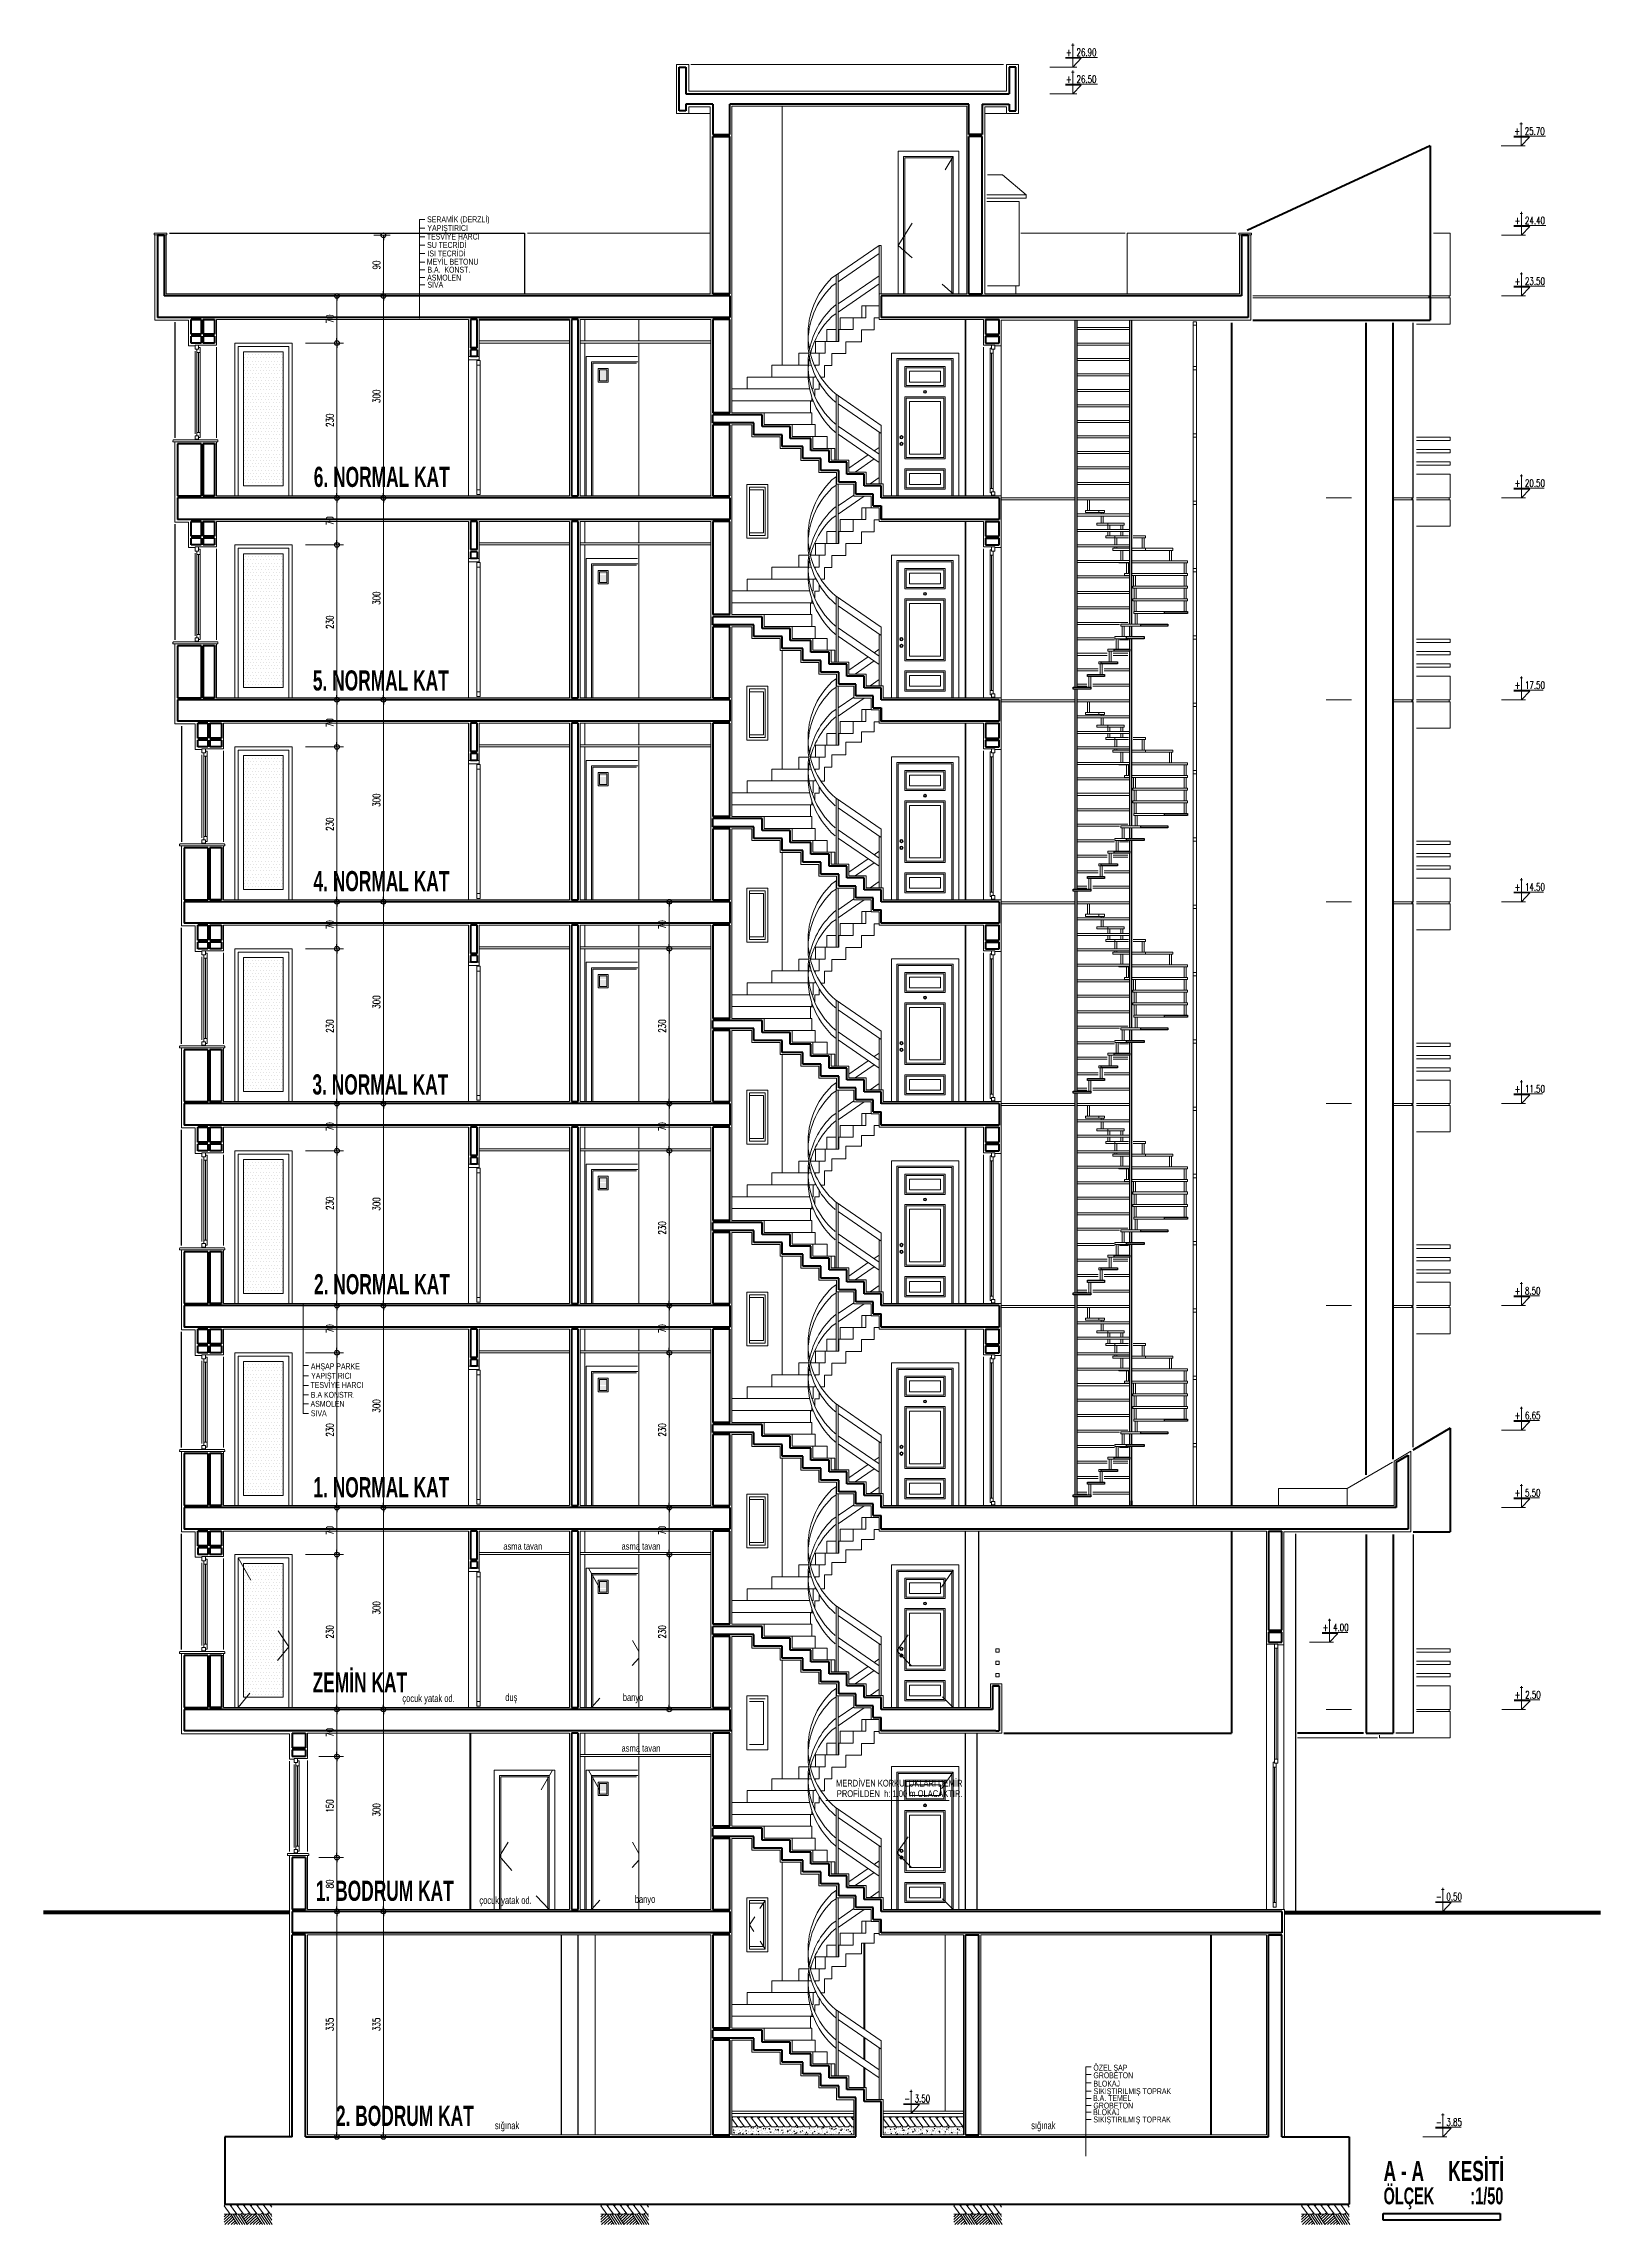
# Model space of a CAD drawing. Header units: millimetres. Extents: x 2016.56 to 2021.8, y 13721.83 to 13722.48.
# Drawn here: x 2018.838 to 2019.3, y 13721.832 to 13722.48 of the extents above; entities that cross this region are included whole.
import ezdxf

# ---------------------------------------------------------------- set-up
doc = ezdxf.new("R2010")
doc.units = ezdxf.units.MM
doc.linetypes.add('ACAD_ISO07W100', pattern=[3, 0, -3])
doc.linetypes.add('HIDDEN', pattern=[0.375, 0.25, -0.125])
doc.layers.get('0').update_dxf_attribs({"lineweight": 20})
for name, color, linetype, lineweight in [('0.3', 150, 'Continuous', 30), ('0.5', 200, 'Continuous', 50), ('1.2', 120, 'Continuous', 120), ('DH', 7, 'Continuous', 20), ('DIMV', 7, 'Continuous', 20), ('DUVAR', 4, 'Continuous', 40), ('DV', 7, 'Continuous', 20), ('kolon', 5, 'Continuous', 60), ('PENCERE', 3, 'Continuous', 13), ('SIVA', 7, 'Continuous', 20), ('TEFRİŞ', 11, 'Continuous', 9), ('TEXT', 7, 'Continuous', 20)]:
    doc.layers.add(name, color=color, linetype=linetype, lineweight=lineweight)
doc.styles.get("Standard").update_dxf_attribs({"font": 'txt.shx', "width": 0.7, "height": 11})
doc.styles.add('style1', font='swisscbo.ttf', dxfattribs={"width": 0.75, "height": 11})
doc.styles.add('style2', font='arial.ttf', dxfattribs={"height": 10})
doc.styles.add('style3', font='GOTHIC.TTF', dxfattribs={"width": 0.7, "height": 11})

msp = doc.modelspace()

# ---------------------------------------------------------------- texts
at = {"layer": 'DIMV', "width": 0.7}
for s, p in [('90', (2018.93772, 13722.41278)), ('70', (2018.92388, 13722.39678)), ('300', (2018.93772, 13722.37314)), ('230', (2018.92388, 13722.36601)), ('70', (2018.92388, 13722.33678)), ('300', (2018.93772, 13722.31314)), ('230', (2018.92388, 13722.30601)), ('70', (2018.92388, 13722.27678)), ('300', (2018.93772, 13722.25314)), ('230', (2018.92388, 13722.24601)), ('70', (2018.92388, 13722.21678)), ('70', (2019.02262, 13722.21678)), ('300', (2018.93772, 13722.19314)), ('230', (2018.92388, 13722.18601)), ('230', (2019.02262, 13722.18601)), ('70', (2018.92388, 13722.15678)), ('70', (2019.02262, 13722.15678)), ('230', (2018.92388, 13722.13334)), ('300', (2018.93772, 13722.13314)), ('230', (2019.02262, 13722.12601)), ('70', (2018.92388, 13722.09678)), ('70', (2019.02262, 13722.09678)), ('300', (2018.93772, 13722.07314)), ('230', (2018.92388, 13722.06601)), ('230', (2019.02262, 13722.06601)), ('70', (2018.92388, 13722.03678)), ('70', (2019.02262, 13722.03678)), ('300', (2018.93772, 13722.01314)), ('230', (2018.92388, 13722.00601)), ('230', (2019.02262, 13722.00601)), ('70', (2018.92388, 13721.97678)), ('150', (2018.92388, 13721.95427)), ('300', (2018.93772, 13721.95314)), ('80', (2018.92388, 13721.93178)), ('335', (2018.92388, 13721.88938)), ('335', (2018.93772, 13721.88938))]:
    msp.add_text(s, height=0.0022, rotation=90, dxfattribs=at).set_placement(p)
at = {"layer": 'kolon', "style": 'style1', "width": 0.75}
for s, height, p in [('A - A     KESİTİ', 0.006, (2019.23576, 13721.84482)), ('ÖLÇEK         :1/50', 0.005, (2019.23576, 13721.8379))]:
    msp.add_text(s, height=height, dxfattribs=at).set_placement(p)
at = {"layer": 'SIVA', "style": 'style2', "width": 0.7}
for s, p in [('MERDİVEN KORKULUKLARI DEMİR ', (2019.07311, 13721.96204)), ('PROFİLDEN  h: 1.00 m OLACAKTIR.', (2019.07337, 13721.95893))]:
    msp.add_text(s, height=0.002, dxfattribs=at).set_placement(p)
at = {"layer": 'TEXT', "width": 0.7}
for s, p in [('+ 26.90', (2019.14146, 13722.47621)), ('+ 26.50', (2019.14146, 13722.46821)), ('+ 25.70', (2019.27458, 13722.45281)), ('+ 24.40', (2019.27466, 13722.42621)), ('+ 23.50', (2019.27466, 13722.40821)), ('+ 20.50', (2019.27466, 13722.34821)), ('+ 17.50', (2019.27466, 13722.28821)), ('+ 14.50', (2019.27466, 13722.22821)), ('+ 11.50', (2019.27466, 13722.16821)), ('+ 8.50', (2019.27466, 13722.10821)), ('+ 6.65', (2019.27466, 13722.07121)), ('+ 5.50', (2019.27466, 13722.04821)), ('+ 4.00', (2019.21765, 13722.00821)), ('+ 2.50', (2019.27472, 13721.98821)), ('- 0.50', (2019.25133, 13721.92821)), ('- 3.50', (2019.09338, 13721.8682)), ('- 3.85', (2019.25133, 13721.86121))]:
    msp.add_text(s, height=0.0022, dxfattribs=at).set_placement(p)
at = {"layer": 'TEXT'}
for s, height, style, width, p in [('SERAMİK (DERZLİ)', 0.00176, 'style3', 0.7, (2018.95169, 13722.4268)), ('TESVİYE HARCI', 0.00176, 'style3', 0.7, (2018.95159, 13722.42168)), ('SU TECRİDİ', 0.00176, 'style3', 0.7, (2018.95169, 13722.41919)), ('YAPIŞTIRICI ', 0.00176, 'style3', 0.7, (2018.95177, 13722.42422)), ('MEYİL BETONU', 0.00176, 'style3', 0.7, (2018.95159, 13722.41422)), ('ISI TECRİDİ', 0.00176, 'style3', 0.7, (2018.95177, 13722.41666)), ('ASMOLEN', 0.00176, 'style3', 0.7, (2018.95171, 13722.40949)), ('SIVA ', 0.00176, 'style3', 0.7, (2018.95179, 13722.40738)), ('B.A.  KONST.', 0.00176, 'style3', 0.7, (2018.95179, 13722.41185)), ('6. NORMAL KAT', 0.006, 'style1', 0.75, (2018.91802, 13722.34817)), ('5. NORMAL KAT', 0.006, 'style1', 0.75, (2018.91775, 13722.28768)), ('4. NORMAL KAT', 0.006, 'style1', 0.75, (2018.91794, 13722.22806)), ('3. NORMAL KAT', 0.006, 'style1', 0.75, (2018.91762, 13722.16765)), ('2. NORMAL KAT', 0.006, 'style1', 0.75, (2018.91809, 13722.10829)), ('AHŞAP PARKE', 0.00176, 'style3', 0.7, (2018.91716, 13722.08602)), ('YAPIŞTIRICI ', 0.00176, 'style3', 0.7, (2018.91725, 13722.08319)), ('TESVİYE HARCI', 0.00176, 'style3', 0.7, (2018.91707, 13722.08047)), ('B.A KONSTR.', 0.00176, 'style3', 0.7, (2018.91716, 13722.07754)), ('ASMOLEN', 0.00176, 'style3', 0.7, (2018.91707, 13722.07486)), ('SIVA', 0.00176, 'style3', 0.7, (2018.91716, 13722.07207)), ('1. NORMAL KAT', 0.006, 'style1', 0.75, (2018.91791, 13722.04796)), ('asma tavan ', 0.002, 'style3', 0.7, (2018.97431, 13722.03243)), ('asma tavan ', 0.002, 'style3', 0.7, (2019.00943, 13722.03243)), ('ZEMİN KAT', 0.006, 'style1', 0.75, (2018.91769, 13721.98998)), ('çocuk yatak od.   ', 0.0022, 'style3', 0.7, (2018.94434, 13721.98714)), ('duş', 0.0022, 'style3', 0.7, (2018.97489, 13721.98745)), ('banyo', 0.0022, 'style3', 0.7, (2019.0098, 13721.98745)), ('asma tavan ', 0.002, 'style3', 0.7, (2019.00943, 13721.97243)), ('1. BODRUM KAT', 0.006, 'style1', 0.75, (2018.91864, 13721.92806)), ('çocuk yatak od.   ', 0.0022, 'style3', 0.7, (2018.96721, 13721.92714)), ('banyo', 0.0022, 'style3', 0.7, (2019.01336, 13721.92745)), ('ÖZEL ŞAP', 0.00176, 'style3', 0.7, (2019.14958, 13721.87761)), ('GROBETON', 0.00176, 'style3', 0.7, (2019.14958, 13721.87536)), ('B.A. TEMEL', 0.00176, 'style3', 0.7, (2019.14948, 13721.86858)), ('BLOKAJ', 0.00176, 'style3', 0.7, (2019.14958, 13721.87289)), ('SIKIŞTIRILMIŞ TOPRAK', 0.00176, 'style3', 0.7, (2019.14966, 13721.87064)), ('2. BODRUM KAT', 0.006, 'style1', 0.75, (2018.9246, 13721.86119)), ('BLOKAJ', 0.00176, 'style3', 0.7, (2019.14948, 13721.86439)), ('SIKIŞTIRILMIŞ TOPRAK', 0.00176, 'style3', 0.7, (2019.14958, 13721.86222)), ('GROBETON', 0.00176, 'style3', 0.7, (2019.14958, 13721.86637)), ('sığınak', 0.0022, 'style3', 0.7, (2018.97183, 13721.86023)), ('sığınak', 0.0022, 'style3', 0.7, (2019.1311, 13721.86023))]:
    msp.add_text(s, height=height, dxfattribs=dict(at, style=style, width=width)).set_placement(p)

# ---------------------------------------------------------------- linework, layer by layer
for p, q in [((2019.02997, 13722.47374), (2019.12291, 13722.47374)), ((2019.05714, 13722.38435), (2019.05714, 13722.46134)), ((2019.02953, 13722.45914), (2019.03561, 13722.45914)), ((2019.12361, 13722.45914), (2019.11753, 13722.45914)), ((2019.09157, 13722.40554), (2019.09157, 13722.44794)), ((2019.09157, 13722.44794), (2019.10957, 13722.44794)), ((2019.10957, 13722.44794), (2019.10957, 13722.40554)), ((2019.09317, 13722.40554), (2019.09317, 13722.44634)), ((2019.09317, 13722.44634), (2019.10797, 13722.44634)), ((2019.10797, 13722.44634), (2019.10797, 13722.40554)), ((2019.11817, 13722.44094), (2019.12257, 13722.44094)), ((2019.12957, 13722.43494), (2019.12257, 13722.44094)), ((2019.11797, 13722.43494), (2019.12957, 13722.43494)), ((2019.12957, 13722.43394), (2019.11797, 13722.43394)), ((2019.12957, 13722.43394), (2019.12957, 13722.43494)), ((2019.12757, 13722.43294), (2019.11797, 13722.43294)), ((2019.12757, 13722.43294), (2019.12757, 13722.40794)), ((2018.9815, 13722.42354), (2019.03577, 13722.42354)), ((2019.12803, 13722.42354), (2019.15896, 13722.42354)), ((2019.15957, 13722.42354), (2019.19197, 13722.42354)), ((2019.15957, 13722.42354), (2019.15957, 13722.40554)), ((2019.25557, 13722.40494), (2019.25557, 13722.42354)), ((2019.12757, 13722.40794), (2019.11817, 13722.40794)), ((2019.12657, 13722.40794), (2019.12657, 13722.40554)), ((2019.19637, 13722.39774), (2019.19637, 13722.40888)), ((2019.03577, 13722.40554), (2018.87417, 13722.40554)), ((2019.11197, 13722.40554), (2019.08597, 13722.40554)), ((2019.08597, 13722.40554), (2019.08597, 13722.39794)), ((2019.19297, 13722.40554), (2019.11737, 13722.40554)), ((2019.19697, 13722.40494), (2019.24957, 13722.40494)), ((2019.19697, 13722.40434), (2019.24957, 13722.40434)), ((2019.25557, 13722.39654), (2019.25557, 13722.40434)), ((2018.88077, 13722.39774), (2018.87077, 13722.39774)), ((2018.88077, 13722.39774), (2018.88077, 13722.39014)), ((2018.96397, 13722.39794), (2018.88917, 13722.39794)), ((2019.03597, 13722.39794), (2018.99717, 13722.39794)), ((2018.99857, 13722.39794), (2018.99857, 13722.39154)), ((2019.01457, 13722.39794), (2019.01457, 13722.39154)), ((2019.11697, 13722.39794), (2019.08597, 13722.39794)), ((2019.14477, 13722.39554), (2019.16037, 13722.39554)), ((2019.17917, 13722.39728), (2019.18017, 13722.39728)), ((2019.17917, 13722.39728), (2019.17917, 13722.04554)), ((2019.17917, 13722.39628), (2019.18017, 13722.39628)), ((2019.18017, 13722.39728), (2019.18017, 13722.04554)), ((2018.88917, 13722.39034), (2018.88917, 13722.39034)), ((2018.89457, 13722.39094), (2018.89457, 13722.34554)), ((2018.91157, 13722.39094), (2018.89457, 13722.39094)), ((2018.89557, 13722.38994), (2018.89557, 13722.34554)), ((2018.91057, 13722.38994), (2018.89557, 13722.38994)), ((2018.91057, 13722.38994), (2018.91057, 13722.34554)), ((2018.91157, 13722.39094), (2018.91157, 13722.34554)), ((2018.99397, 13722.39154), (2018.96717, 13722.39154)), ((2018.99397, 13722.39094), (2018.96717, 13722.39094)), ((2019.03597, 13722.39154), (2018.99717, 13722.39154)), ((2019.03597, 13722.39094), (2018.99717, 13722.39094)), ((2018.99857, 13722.39094), (2018.99857, 13722.34554)), ((2019.01457, 13722.39094), (2019.01457, 13722.34554)), ((2019.14477, 13722.39494), (2019.16037, 13722.39494)), ((2019.14477, 13722.39094), (2019.16037, 13722.39094)), ((2019.14477, 13722.39034), (2019.16037, 13722.39034)), ((2018.90897, 13722.38834), (2018.89717, 13722.38834)), ((2018.89717, 13722.38834), (2018.89717, 13722.34854)), ((2018.89734, 13722.38651), (2018.89734, 13722.38651)), ((2018.89734, 13722.3846), (2018.89734, 13722.3846)), ((2018.89734, 13722.3827), (2018.89734, 13722.3827)), ((2018.89782, 13722.38746), (2018.89782, 13722.38746)), ((2018.89782, 13722.38556), (2018.89782, 13722.38556)), ((2018.89782, 13722.38365), (2018.89782, 13722.38365)), ((2018.8983, 13722.38651), (2018.8983, 13722.38651)), ((2018.8983, 13722.3846), (2018.8983, 13722.3846)), ((2018.8983, 13722.3827), (2018.8983, 13722.3827)), ((2018.89877, 13722.38746), (2018.89877, 13722.38746)), ((2018.89877, 13722.38556), (2018.89877, 13722.38556)), ((2018.89877, 13722.38365), (2018.89877, 13722.38365)), ((2018.89925, 13722.38651), (2018.89925, 13722.38651)), ((2018.89925, 13722.3846), (2018.89925, 13722.3846)), ((2018.89925, 13722.3827), (2018.89925, 13722.3827)), ((2018.89973, 13722.38746), (2018.89973, 13722.38746)), ((2018.89973, 13722.38556), (2018.89973, 13722.38556)), ((2018.89973, 13722.38365), (2018.89973, 13722.38365)), ((2018.9002, 13722.38651), (2018.9002, 13722.38651)), ((2018.9002, 13722.3846), (2018.9002, 13722.3846)), ((2018.9002, 13722.3827), (2018.9002, 13722.3827)), ((2018.90068, 13722.38746), (2018.90068, 13722.38746)), ((2018.90068, 13722.38556), (2018.90068, 13722.38556)), ((2018.90068, 13722.38365), (2018.90068, 13722.38365)), ((2018.90115, 13722.38651), (2018.90115, 13722.38651)), ((2018.90115, 13722.3846), (2018.90115, 13722.3846)), ((2018.90115, 13722.3827), (2018.90115, 13722.3827)), ((2018.90163, 13722.38746), (2018.90163, 13722.38746)), ((2018.90163, 13722.38556), (2018.90163, 13722.38556)), ((2018.90163, 13722.38365), (2018.90163, 13722.38365)), ((2018.90211, 13722.38651), (2018.90211, 13722.38651)), ((2018.90211, 13722.3846), (2018.90211, 13722.3846)), ((2018.90211, 13722.3827), (2018.90211, 13722.3827)), ((2018.90258, 13722.38746), (2018.90258, 13722.38746)), ((2018.90258, 13722.38556), (2018.90258, 13722.38556)), ((2018.90258, 13722.38365), (2018.90258, 13722.38365)), ((2018.90306, 13722.38651), (2018.90306, 13722.38651)), ((2018.90306, 13722.3846), (2018.90306, 13722.3846)), ((2018.90306, 13722.3827), (2018.90306, 13722.3827)), ((2018.90354, 13722.38746), (2018.90354, 13722.38746)), ((2018.90354, 13722.38556), (2018.90354, 13722.38556)), ((2018.90354, 13722.38365), (2018.90354, 13722.38365)), ((2018.90401, 13722.38651), (2018.90401, 13722.38651)), ((2018.90401, 13722.3846), (2018.90401, 13722.3846)), ((2018.90401, 13722.3827), (2018.90401, 13722.3827)), ((2018.90449, 13722.38746), (2018.90449, 13722.38746)), ((2018.90449, 13722.38556), (2018.90449, 13722.38556)), ((2018.90449, 13722.38365), (2018.90449, 13722.38365)), ((2018.90496, 13722.38651), (2018.90496, 13722.38651)), ((2018.90496, 13722.3846), (2018.90496, 13722.3846)), ((2018.90496, 13722.3827), (2018.90496, 13722.3827)), ((2018.90544, 13722.38746), (2018.90544, 13722.38746)), ((2018.90544, 13722.38556), (2018.90544, 13722.38556)), ((2018.90544, 13722.38365), (2018.90544, 13722.38365)), ((2018.90592, 13722.38651), (2018.90592, 13722.38651)), ((2018.90592, 13722.3846), (2018.90592, 13722.3846)), ((2018.90592, 13722.3827), (2018.90592, 13722.3827)), ((2018.90639, 13722.38746), (2018.90639, 13722.38746)), ((2018.90639, 13722.38556), (2018.90639, 13722.38556)), ((2018.90639, 13722.38365), (2018.90639, 13722.38365)), ((2018.90687, 13722.38651), (2018.90687, 13722.38651)), ((2018.90687, 13722.3846), (2018.90687, 13722.3846)), ((2018.90687, 13722.3827), (2018.90687, 13722.3827)), ((2018.90735, 13722.38746), (2018.90735, 13722.38746)), ((2018.90735, 13722.38556), (2018.90735, 13722.38556)), ((2018.90735, 13722.38365), (2018.90735, 13722.38365)), ((2018.90782, 13722.38651), (2018.90782, 13722.38651)), ((2018.90782, 13722.3846), (2018.90782, 13722.3846)), ((2018.90782, 13722.3827), (2018.90782, 13722.3827)), ((2018.9083, 13722.38746), (2018.9083, 13722.38746)), ((2018.9083, 13722.38556), (2018.9083, 13722.38556)), ((2018.9083, 13722.38365), (2018.9083, 13722.38365)), ((2018.90877, 13722.38651), (2018.90877, 13722.38651)), ((2018.90877, 13722.3846), (2018.90877, 13722.3846)), ((2018.90877, 13722.3827), (2018.90877, 13722.3827)), ((2018.90897, 13722.38834), (2018.90897, 13722.34854)), ((2018.96457, 13722.38694), (2018.96397, 13722.38694)), ((2018.96397, 13722.38594), (2018.96717, 13722.38594)), ((2018.96397, 13722.38594), (2018.96397, 13722.34554)), ((2018.96745, 13722.38574), (2018.96645, 13722.38574)), ((2018.96645, 13722.38574), (2018.96645, 13722.34594)), ((2018.96745, 13722.38434), (2018.96645, 13722.38434)), ((2018.96657, 13722.38694), (2018.96717, 13722.38694)), ((2018.96745, 13722.38574), (2018.96745, 13722.34594)), ((2018.9989, 13722.38694), (2018.9989, 13722.34554)), ((2019.01413, 13722.38694), (2018.9989, 13722.38694)), ((2019.0005, 13722.38534), (2019.0005, 13722.34554)), ((2019.0143, 13722.38534), (2019.0005, 13722.38534)), ((2019.00291, 13722.38231), (2019.00291, 13722.38231)), ((2019.00307, 13722.38262), (2019.00307, 13722.38262)), ((2019.00307, 13722.38199), (2019.00307, 13722.38199)), ((2019.00323, 13722.38231), (2019.00323, 13722.38231)), ((2019.00338, 13722.38262), (2019.00338, 13722.38262)), ((2019.00338, 13722.38199), (2019.00338, 13722.38199)), ((2019.00354, 13722.38231), (2019.00354, 13722.38231)), ((2019.0037, 13722.38262), (2019.0037, 13722.38262)), ((2019.0037, 13722.38199), (2019.0037, 13722.38199)), ((2019.00386, 13722.38231), (2019.00386, 13722.38231)), ((2019.00402, 13722.38262), (2019.00402, 13722.38262)), ((2019.00402, 13722.38199), (2019.00402, 13722.38199)), ((2019.00418, 13722.38231), (2019.00418, 13722.38231)), ((2019.00434, 13722.38262), (2019.00434, 13722.38262)), ((2019.00434, 13722.38199), (2019.00434, 13722.38199)), ((2019.0045, 13722.38231), (2019.0045, 13722.38231)), ((2019.00465, 13722.38262), (2019.00465, 13722.38262)), ((2019.00465, 13722.38199), (2019.00465, 13722.38199)), ((2019.00481, 13722.38231), (2019.00481, 13722.38231)), ((2019.00497, 13722.38262), (2019.00497, 13722.38262)), ((2019.00497, 13722.38199), (2019.00497, 13722.38199)), ((2019.08957, 13722.34554), (2019.08957, 13722.38794)), ((2019.08957, 13722.38794), (2019.10957, 13722.38794)), ((2019.09117, 13722.34554), (2019.09117, 13722.38634)), ((2019.09117, 13722.38634), (2019.10797, 13722.38634)), ((2019.10797, 13722.38634), (2019.10797, 13722.34554)), ((2019.10957, 13722.38794), (2019.10957, 13722.34554)), ((2019.14477, 13722.38634), (2019.16037, 13722.38634)), ((2019.14477, 13722.38574), (2019.16037, 13722.38574)), ((2019.17917, 13722.38394), (2019.18017, 13722.38394)), ((2019.17917, 13722.38294), (2019.18017, 13722.38294)), ((2018.89734, 13722.38079), (2018.89734, 13722.38079)), ((2018.89734, 13722.37889), (2018.89734, 13722.37889)), ((2018.89734, 13722.37698), (2018.89734, 13722.37698)), ((2018.89782, 13722.38175), (2018.89782, 13722.38175)), ((2018.89782, 13722.37984), (2018.89782, 13722.37984)), ((2018.89782, 13722.37794), (2018.89782, 13722.37794)), ((2018.89782, 13722.37603), (2018.89782, 13722.37603)), ((2018.8983, 13722.38079), (2018.8983, 13722.38079)), ((2018.8983, 13722.37889), (2018.8983, 13722.37889)), ((2018.8983, 13722.37698), (2018.8983, 13722.37698)), ((2018.89877, 13722.38175), (2018.89877, 13722.38175)), ((2018.89877, 13722.37984), (2018.89877, 13722.37984)), ((2018.89877, 13722.37794), (2018.89877, 13722.37794)), ((2018.89877, 13722.37603), (2018.89877, 13722.37603)), ((2018.89925, 13722.38079), (2018.89925, 13722.38079)), ((2018.89925, 13722.37889), (2018.89925, 13722.37889)), ((2018.89925, 13722.37698), (2018.89925, 13722.37698)), ((2018.89973, 13722.38175), (2018.89973, 13722.38175)), ((2018.89973, 13722.37984), (2018.89973, 13722.37984)), ((2018.89973, 13722.37794), (2018.89973, 13722.37794)), ((2018.89973, 13722.37603), (2018.89973, 13722.37603)), ((2018.9002, 13722.38079), (2018.9002, 13722.38079)), ((2018.9002, 13722.37889), (2018.9002, 13722.37889)), ((2018.9002, 13722.37698), (2018.9002, 13722.37698)), ((2018.90068, 13722.38175), (2018.90068, 13722.38175)), ((2018.90068, 13722.37984), (2018.90068, 13722.37984)), ((2018.90068, 13722.37794), (2018.90068, 13722.37794)), ((2018.90068, 13722.37603), (2018.90068, 13722.37603)), ((2018.90115, 13722.38079), (2018.90115, 13722.38079)), ((2018.90115, 13722.37889), (2018.90115, 13722.37889)), ((2018.90115, 13722.37698), (2018.90115, 13722.37698)), ((2018.90163, 13722.38175), (2018.90163, 13722.38175)), ((2018.90163, 13722.37984), (2018.90163, 13722.37984)), ((2018.90163, 13722.37794), (2018.90163, 13722.37794)), ((2018.90163, 13722.37603), (2018.90163, 13722.37603)), ((2018.90211, 13722.38079), (2018.90211, 13722.38079)), ((2018.90211, 13722.37889), (2018.90211, 13722.37889)), ((2018.90211, 13722.37698), (2018.90211, 13722.37698)), ((2018.90258, 13722.38175), (2018.90258, 13722.38175)), ((2018.90258, 13722.37984), (2018.90258, 13722.37984)), ((2018.90258, 13722.37794), (2018.90258, 13722.37794)), ((2018.90258, 13722.37603), (2018.90258, 13722.37603)), ((2018.90306, 13722.38079), (2018.90306, 13722.38079)), ((2018.90306, 13722.37889), (2018.90306, 13722.37889)), ((2018.90306, 13722.37698), (2018.90306, 13722.37698)), ((2018.90354, 13722.38175), (2018.90354, 13722.38175)), ((2018.90354, 13722.37984), (2018.90354, 13722.37984)), ((2018.90354, 13722.37794), (2018.90354, 13722.37794)), ((2018.90354, 13722.37603), (2018.90354, 13722.37603)), ((2018.90401, 13722.38079), (2018.90401, 13722.38079)), ((2018.90401, 13722.37889), (2018.90401, 13722.37889)), ((2018.90401, 13722.37698), (2018.90401, 13722.37698)), ((2018.90449, 13722.38175), (2018.90449, 13722.38175)), ((2018.90449, 13722.37984), (2018.90449, 13722.37984)), ((2018.90449, 13722.37794), (2018.90449, 13722.37794)), ((2018.90449, 13722.37603), (2018.90449, 13722.37603)), ((2018.90496, 13722.38079), (2018.90496, 13722.38079)), ((2018.90496, 13722.37889), (2018.90496, 13722.37889)), ((2018.90496, 13722.37698), (2018.90496, 13722.37698)), ((2018.90544, 13722.38175), (2018.90544, 13722.38175)), ((2018.90544, 13722.37984), (2018.90544, 13722.37984)), ((2018.90544, 13722.37794), (2018.90544, 13722.37794)), ((2018.90544, 13722.37603), (2018.90544, 13722.37603)), ((2018.90592, 13722.38079), (2018.90592, 13722.38079)), ((2018.90592, 13722.37889), (2018.90592, 13722.37889)), ((2018.90592, 13722.37698), (2018.90592, 13722.37698)), ((2018.90639, 13722.38175), (2018.90639, 13722.38175)), ((2018.90639, 13722.37984), (2018.90639, 13722.37984)), ((2018.90639, 13722.37794), (2018.90639, 13722.37794)), ((2018.90639, 13722.37603), (2018.90639, 13722.37603)), ((2018.90687, 13722.38079), (2018.90687, 13722.38079)), ((2018.90687, 13722.37889), (2018.90687, 13722.37889)), ((2018.90687, 13722.37698), (2018.90687, 13722.37698)), ((2018.90735, 13722.38175), (2018.90735, 13722.38175)), ((2018.90735, 13722.37984), (2018.90735, 13722.37984)), ((2018.90735, 13722.37794), (2018.90735, 13722.37794)), ((2018.90735, 13722.37603), (2018.90735, 13722.37603)), ((2018.90782, 13722.38079), (2018.90782, 13722.38079)), ((2018.90782, 13722.37889), (2018.90782, 13722.37889)), ((2018.90782, 13722.37698), (2018.90782, 13722.37698)), ((2018.9083, 13722.38175), (2018.9083, 13722.38175)), ((2018.9083, 13722.37984), (2018.9083, 13722.37984)), ((2018.9083, 13722.37794), (2018.9083, 13722.37794)), ((2018.9083, 13722.37603), (2018.9083, 13722.37603)), ((2018.90877, 13722.38079), (2018.90877, 13722.38079)), ((2018.90877, 13722.37889), (2018.90877, 13722.37889)), ((2018.90877, 13722.37698), (2018.90877, 13722.37698)), ((2019.00291, 13722.38167), (2019.00291, 13722.38167)), ((2019.00291, 13722.38104), (2019.00291, 13722.38104)), ((2019.00291, 13722.3804), (2019.00291, 13722.3804)), ((2019.00291, 13722.37977), (2019.00291, 13722.37977)), ((2019.00307, 13722.38135), (2019.00307, 13722.38135)), ((2019.00307, 13722.38072), (2019.00307, 13722.38072)), ((2019.00307, 13722.38008), (2019.00307, 13722.38008)), ((2019.00323, 13722.38167), (2019.00323, 13722.38167)), ((2019.00323, 13722.38104), (2019.00323, 13722.38104)), ((2019.00323, 13722.3804), (2019.00323, 13722.3804)), ((2019.00323, 13722.37977), (2019.00323, 13722.37977)), ((2019.00338, 13722.38135), (2019.00338, 13722.38135)), ((2019.00338, 13722.38072), (2019.00338, 13722.38072)), ((2019.00338, 13722.38008), (2019.00338, 13722.38008)), ((2019.00354, 13722.38167), (2019.00354, 13722.38167)), ((2019.00354, 13722.38104), (2019.00354, 13722.38104)), ((2019.00354, 13722.3804), (2019.00354, 13722.3804)), ((2019.00354, 13722.37977), (2019.00354, 13722.37977)), ((2019.0037, 13722.38135), (2019.0037, 13722.38135)), ((2019.0037, 13722.38072), (2019.0037, 13722.38072)), ((2019.0037, 13722.38008), (2019.0037, 13722.38008)), ((2019.00386, 13722.38167), (2019.00386, 13722.38167)), ((2019.00386, 13722.38104), (2019.00386, 13722.38104)), ((2019.00386, 13722.3804), (2019.00386, 13722.3804)), ((2019.00386, 13722.37977), (2019.00386, 13722.37977)), ((2019.00402, 13722.38135), (2019.00402, 13722.38135)), ((2019.00402, 13722.38072), (2019.00402, 13722.38072)), ((2019.00402, 13722.38008), (2019.00402, 13722.38008)), ((2019.00418, 13722.38167), (2019.00418, 13722.38167)), ((2019.00418, 13722.38104), (2019.00418, 13722.38104)), ((2019.00418, 13722.3804), (2019.00418, 13722.3804)), ((2019.00418, 13722.37977), (2019.00418, 13722.37977)), ((2019.00434, 13722.38135), (2019.00434, 13722.38135)), ((2019.00434, 13722.38072), (2019.00434, 13722.38072)), ((2019.00434, 13722.38008), (2019.00434, 13722.38008)), ((2019.0045, 13722.38167), (2019.0045, 13722.38167)), ((2019.0045, 13722.38104), (2019.0045, 13722.38104)), ((2019.0045, 13722.3804), (2019.0045, 13722.3804)), ((2019.0045, 13722.37977), (2019.0045, 13722.37977)), ((2019.00465, 13722.38135), (2019.00465, 13722.38135)), ((2019.00465, 13722.38072), (2019.00465, 13722.38072)), ((2019.00465, 13722.38008), (2019.00465, 13722.38008)), ((2019.00481, 13722.38167), (2019.00481, 13722.38167)), ((2019.00481, 13722.38104), (2019.00481, 13722.38104)), ((2019.00481, 13722.3804), (2019.00481, 13722.3804)), ((2019.00481, 13722.37977), (2019.00481, 13722.37977)), ((2019.00497, 13722.38135), (2019.00497, 13722.38135)), ((2019.00497, 13722.38072), (2019.00497, 13722.38072)), ((2019.00497, 13722.38008), (2019.00497, 13722.38008)), ((2019.14477, 13722.38174), (2019.16037, 13722.38174)), ((2019.14477, 13722.38114), (2019.16037, 13722.38114)), ((2019.14477, 13722.37714), (2019.16037, 13722.37714)), ((2019.14477, 13722.37654), (2019.16037, 13722.37654)), ((2018.89734, 13722.37508), (2018.89734, 13722.37508)), ((2018.89734, 13722.37317), (2018.89734, 13722.37317)), ((2018.89734, 13722.37127), (2018.89734, 13722.37127)), ((2018.89734, 13722.36936), (2018.89734, 13722.36936)), ((2018.89782, 13722.37413), (2018.89782, 13722.37413)), ((2018.89782, 13722.37222), (2018.89782, 13722.37222)), ((2018.89782, 13722.37032), (2018.89782, 13722.37032)), ((2018.8983, 13722.37508), (2018.8983, 13722.37508)), ((2018.8983, 13722.37317), (2018.8983, 13722.37317)), ((2018.8983, 13722.37127), (2018.8983, 13722.37127)), ((2018.8983, 13722.36936), (2018.8983, 13722.36936)), ((2018.89877, 13722.37413), (2018.89877, 13722.37413)), ((2018.89877, 13722.37222), (2018.89877, 13722.37222)), ((2018.89877, 13722.37032), (2018.89877, 13722.37032)), ((2018.89925, 13722.37508), (2018.89925, 13722.37508)), ((2018.89925, 13722.37317), (2018.89925, 13722.37317)), ((2018.89925, 13722.37127), (2018.89925, 13722.37127)), ((2018.89925, 13722.36936), (2018.89925, 13722.36936)), ((2018.89973, 13722.37413), (2018.89973, 13722.37413)), ((2018.89973, 13722.37222), (2018.89973, 13722.37222)), ((2018.89973, 13722.37032), (2018.89973, 13722.37032)), ((2018.9002, 13722.37508), (2018.9002, 13722.37508)), ((2018.9002, 13722.37317), (2018.9002, 13722.37317)), ((2018.9002, 13722.37127), (2018.9002, 13722.37127)), ((2018.9002, 13722.36936), (2018.9002, 13722.36936)), ((2018.90068, 13722.37413), (2018.90068, 13722.37413)), ((2018.90068, 13722.37222), (2018.90068, 13722.37222)), ((2018.90068, 13722.37032), (2018.90068, 13722.37032)), ((2018.90115, 13722.37508), (2018.90115, 13722.37508)), ((2018.90115, 13722.37317), (2018.90115, 13722.37317)), ((2018.90115, 13722.37127), (2018.90115, 13722.37127)), ((2018.90115, 13722.36936), (2018.90115, 13722.36936)), ((2018.90163, 13722.37413), (2018.90163, 13722.37413)), ((2018.90163, 13722.37222), (2018.90163, 13722.37222)), ((2018.90163, 13722.37032), (2018.90163, 13722.37032)), ((2018.90211, 13722.37508), (2018.90211, 13722.37508)), ((2018.90211, 13722.37317), (2018.90211, 13722.37317)), ((2018.90211, 13722.37127), (2018.90211, 13722.37127)), ((2018.90211, 13722.36936), (2018.90211, 13722.36936)), ((2018.90258, 13722.37413), (2018.90258, 13722.37413)), ((2018.90258, 13722.37222), (2018.90258, 13722.37222)), ((2018.90258, 13722.37032), (2018.90258, 13722.37032)), ((2018.90306, 13722.37508), (2018.90306, 13722.37508)), ((2018.90306, 13722.37317), (2018.90306, 13722.37317)), ((2018.90306, 13722.37127), (2018.90306, 13722.37127)), ((2018.90306, 13722.36936), (2018.90306, 13722.36936)), ((2018.90354, 13722.37413), (2018.90354, 13722.37413)), ((2018.90354, 13722.37222), (2018.90354, 13722.37222)), ((2018.90354, 13722.37032), (2018.90354, 13722.37032)), ((2018.90401, 13722.37508), (2018.90401, 13722.37508)), ((2018.90401, 13722.37317), (2018.90401, 13722.37317)), ((2018.90401, 13722.37127), (2018.90401, 13722.37127)), ((2018.90401, 13722.36936), (2018.90401, 13722.36936)), ((2018.90449, 13722.37413), (2018.90449, 13722.37413)), ((2018.90449, 13722.37222), (2018.90449, 13722.37222)), ((2018.90449, 13722.37032), (2018.90449, 13722.37032)), ((2018.90496, 13722.37508), (2018.90496, 13722.37508)), ((2018.90496, 13722.37317), (2018.90496, 13722.37317)), ((2018.90496, 13722.37127), (2018.90496, 13722.37127)), ((2018.90496, 13722.36936), (2018.90496, 13722.36936)), ((2018.90544, 13722.37413), (2018.90544, 13722.37413)), ((2018.90544, 13722.37222), (2018.90544, 13722.37222)), ((2018.90544, 13722.37032), (2018.90544, 13722.37032)), ((2018.90592, 13722.37508), (2018.90592, 13722.37508)), ((2018.90592, 13722.37317), (2018.90592, 13722.37317)), ((2018.90592, 13722.37127), (2018.90592, 13722.37127)), ((2018.90592, 13722.36936), (2018.90592, 13722.36936)), ((2018.90639, 13722.37413), (2018.90639, 13722.37413)), ((2018.90639, 13722.37222), (2018.90639, 13722.37222)), ((2018.90639, 13722.37032), (2018.90639, 13722.37032)), ((2018.90687, 13722.37508), (2018.90687, 13722.37508)), ((2018.90687, 13722.37317), (2018.90687, 13722.37317)), ((2018.90687, 13722.37127), (2018.90687, 13722.37127)), ((2018.90687, 13722.36936), (2018.90687, 13722.36936)), ((2018.90735, 13722.37413), (2018.90735, 13722.37413)), ((2018.90735, 13722.37222), (2018.90735, 13722.37222)), ((2018.90735, 13722.37032), (2018.90735, 13722.37032)), ((2018.90782, 13722.37508), (2018.90782, 13722.37508)), ((2018.90782, 13722.37317), (2018.90782, 13722.37317)), ((2018.90782, 13722.37127), (2018.90782, 13722.37127)), ((2018.90782, 13722.36936), (2018.90782, 13722.36936)), ((2018.9083, 13722.37413), (2018.9083, 13722.37413)), ((2018.9083, 13722.37222), (2018.9083, 13722.37222)), ((2018.9083, 13722.37032), (2018.9083, 13722.37032)), ((2018.90877, 13722.37508), (2018.90877, 13722.37508)), ((2018.90877, 13722.37317), (2018.90877, 13722.37317)), ((2018.90877, 13722.37127), (2018.90877, 13722.37127)), ((2018.90877, 13722.36936), (2018.90877, 13722.36936)), ((2019.14477, 13722.37254), (2019.16037, 13722.37254)), ((2019.14477, 13722.37194), (2019.16037, 13722.37194)), ((2018.89734, 13722.36746), (2018.89734, 13722.36746)), ((2018.89734, 13722.36555), (2018.89734, 13722.36555)), ((2018.89734, 13722.36365), (2018.89734, 13722.36365)), ((2018.89782, 13722.36841), (2018.89782, 13722.36841)), ((2018.89782, 13722.36651), (2018.89782, 13722.36651)), ((2018.89782, 13722.3646), (2018.89782, 13722.3646)), ((2018.89782, 13722.3627), (2018.89782, 13722.3627)), ((2018.8983, 13722.36746), (2018.8983, 13722.36746)), ((2018.8983, 13722.36555), (2018.8983, 13722.36555)), ((2018.8983, 13722.36365), (2018.8983, 13722.36365)), ((2018.89877, 13722.36841), (2018.89877, 13722.36841)), ((2018.89877, 13722.36651), (2018.89877, 13722.36651)), ((2018.89877, 13722.3646), (2018.89877, 13722.3646)), ((2018.89877, 13722.3627), (2018.89877, 13722.3627)), ((2018.89925, 13722.36746), (2018.89925, 13722.36746)), ((2018.89925, 13722.36555), (2018.89925, 13722.36555)), ((2018.89925, 13722.36365), (2018.89925, 13722.36365)), ((2018.89973, 13722.36841), (2018.89973, 13722.36841)), ((2018.89973, 13722.36651), (2018.89973, 13722.36651)), ((2018.89973, 13722.3646), (2018.89973, 13722.3646)), ((2018.89973, 13722.3627), (2018.89973, 13722.3627)), ((2018.9002, 13722.36746), (2018.9002, 13722.36746)), ((2018.9002, 13722.36555), (2018.9002, 13722.36555)), ((2018.9002, 13722.36365), (2018.9002, 13722.36365)), ((2018.90068, 13722.36841), (2018.90068, 13722.36841)), ((2018.90068, 13722.36651), (2018.90068, 13722.36651)), ((2018.90068, 13722.3646), (2018.90068, 13722.3646)), ((2018.90068, 13722.3627), (2018.90068, 13722.3627)), ((2018.90115, 13722.36746), (2018.90115, 13722.36746)), ((2018.90115, 13722.36555), (2018.90115, 13722.36555)), ((2018.90115, 13722.36365), (2018.90115, 13722.36365)), ((2018.90163, 13722.36841), (2018.90163, 13722.36841)), ((2018.90163, 13722.36651), (2018.90163, 13722.36651)), ((2018.90163, 13722.3646), (2018.90163, 13722.3646)), ((2018.90163, 13722.3627), (2018.90163, 13722.3627)), ((2018.90211, 13722.36746), (2018.90211, 13722.36746)), ((2018.90211, 13722.36555), (2018.90211, 13722.36555)), ((2018.90211, 13722.36365), (2018.90211, 13722.36365)), ((2018.90258, 13722.36841), (2018.90258, 13722.36841)), ((2018.90258, 13722.36651), (2018.90258, 13722.36651)), ((2018.90258, 13722.3646), (2018.90258, 13722.3646)), ((2018.90258, 13722.3627), (2018.90258, 13722.3627)), ((2018.90306, 13722.36746), (2018.90306, 13722.36746)), ((2018.90306, 13722.36555), (2018.90306, 13722.36555)), ((2018.90306, 13722.36365), (2018.90306, 13722.36365)), ((2018.90354, 13722.36841), (2018.90354, 13722.36841)), ((2018.90354, 13722.36651), (2018.90354, 13722.36651)), ((2018.90354, 13722.3646), (2018.90354, 13722.3646)), ((2018.90354, 13722.3627), (2018.90354, 13722.3627)), ((2018.90401, 13722.36746), (2018.90401, 13722.36746)), ((2018.90401, 13722.36555), (2018.90401, 13722.36555)), ((2018.90401, 13722.36365), (2018.90401, 13722.36365)), ((2018.90449, 13722.36841), (2018.90449, 13722.36841)), ((2018.90449, 13722.36651), (2018.90449, 13722.36651)), ((2018.90449, 13722.3646), (2018.90449, 13722.3646)), ((2018.90449, 13722.3627), (2018.90449, 13722.3627)), ((2018.90496, 13722.36746), (2018.90496, 13722.36746)), ((2018.90496, 13722.36555), (2018.90496, 13722.36555)), ((2018.90496, 13722.36365), (2018.90496, 13722.36365)), ((2018.90544, 13722.36841), (2018.90544, 13722.36841)), ((2018.90544, 13722.36651), (2018.90544, 13722.36651)), ((2018.90544, 13722.3646), (2018.90544, 13722.3646)), ((2018.90544, 13722.3627), (2018.90544, 13722.3627)), ((2018.90592, 13722.36746), (2018.90592, 13722.36746)), ((2018.90592, 13722.36555), (2018.90592, 13722.36555)), ((2018.90592, 13722.36365), (2018.90592, 13722.36365)), ((2018.90639, 13722.36841), (2018.90639, 13722.36841)), ((2018.90639, 13722.36651), (2018.90639, 13722.36651)), ((2018.90639, 13722.3646), (2018.90639, 13722.3646)), ((2018.90639, 13722.3627), (2018.90639, 13722.3627)), ((2018.90687, 13722.36746), (2018.90687, 13722.36746)), ((2018.90687, 13722.36555), (2018.90687, 13722.36555)), ((2018.90687, 13722.36365), (2018.90687, 13722.36365)), ((2018.90735, 13722.36841), (2018.90735, 13722.36841)), ((2018.90735, 13722.36651), (2018.90735, 13722.36651)), ((2018.90735, 13722.3646), (2018.90735, 13722.3646)), ((2018.90735, 13722.3627), (2018.90735, 13722.3627)), ((2018.90782, 13722.36746), (2018.90782, 13722.36746)), ((2018.90782, 13722.36555), (2018.90782, 13722.36555)), ((2018.90782, 13722.36365), (2018.90782, 13722.36365)), ((2018.9083, 13722.36841), (2018.9083, 13722.36841)), ((2018.9083, 13722.36651), (2018.9083, 13722.36651)), ((2018.9083, 13722.3646), (2018.9083, 13722.3646)), ((2018.9083, 13722.3627), (2018.9083, 13722.3627)), ((2018.90877, 13722.36746), (2018.90877, 13722.36746)), ((2018.90877, 13722.36555), (2018.90877, 13722.36555)), ((2018.90877, 13722.36365), (2018.90877, 13722.36365)), ((2019.14477, 13722.36794), (2019.16037, 13722.36794)), ((2019.14477, 13722.36734), (2019.16037, 13722.36734)), ((2019.14477, 13722.36334), (2019.16037, 13722.36334)), ((2019.14477, 13722.36274), (2019.16037, 13722.36274)), ((2019.17917, 13722.36394), (2019.18017, 13722.36394)), ((2019.17917, 13722.36294), (2019.18017, 13722.36294)), ((2018.87617, 13722.36154), (2018.87617, 13722.36192)), ((2018.87677, 13722.36154), (2018.87617, 13722.36154)), ((2018.88939, 13722.36214), (2018.87635, 13722.36214)), ((2018.87677, 13722.33774), (2018.87677, 13722.36154)), ((2018.87677, 13722.36154), (2018.88857, 13722.36154)), ((2018.88857, 13722.36094), (2018.88917, 13722.36094)), ((2018.88917, 13722.36154), (2018.88957, 13722.36154)), ((2018.88957, 13722.36154), (2018.88957, 13722.36192)), ((2018.89734, 13722.36174), (2018.89734, 13722.36174)), ((2018.89734, 13722.35984), (2018.89734, 13722.35984)), ((2018.89734, 13722.35793), (2018.89734, 13722.35793)), ((2018.89782, 13722.36079), (2018.89782, 13722.36079)), ((2018.89782, 13722.35889), (2018.89782, 13722.35889)), ((2018.89782, 13722.35698), (2018.89782, 13722.35698)), ((2018.8983, 13722.36174), (2018.8983, 13722.36174)), ((2018.8983, 13722.35984), (2018.8983, 13722.35984)), ((2018.8983, 13722.35793), (2018.8983, 13722.35793)), ((2018.89877, 13722.36079), (2018.89877, 13722.36079)), ((2018.89877, 13722.35889), (2018.89877, 13722.35889)), ((2018.89877, 13722.35698), (2018.89877, 13722.35698)), ((2018.89925, 13722.36174), (2018.89925, 13722.36174)), ((2018.89925, 13722.35984), (2018.89925, 13722.35984)), ((2018.89925, 13722.35793), (2018.89925, 13722.35793)), ((2018.89973, 13722.36079), (2018.89973, 13722.36079)), ((2018.89973, 13722.35889), (2018.89973, 13722.35889)), ((2018.89973, 13722.35698), (2018.89973, 13722.35698)), ((2018.9002, 13722.36174), (2018.9002, 13722.36174)), ((2018.9002, 13722.35984), (2018.9002, 13722.35984)), ((2018.9002, 13722.35793), (2018.9002, 13722.35793)), ((2018.90068, 13722.36079), (2018.90068, 13722.36079)), ((2018.90068, 13722.35889), (2018.90068, 13722.35889)), ((2018.90068, 13722.35698), (2018.90068, 13722.35698)), ((2018.90115, 13722.36174), (2018.90115, 13722.36174)), ((2018.90115, 13722.35984), (2018.90115, 13722.35984)), ((2018.90115, 13722.35793), (2018.90115, 13722.35793)), ((2018.90163, 13722.36079), (2018.90163, 13722.36079)), ((2018.90163, 13722.35889), (2018.90163, 13722.35889)), ((2018.90163, 13722.35698), (2018.90163, 13722.35698)), ((2018.90211, 13722.36174), (2018.90211, 13722.36174)), ((2018.90211, 13722.35984), (2018.90211, 13722.35984)), ((2018.90211, 13722.35793), (2018.90211, 13722.35793)), ((2018.90258, 13722.36079), (2018.90258, 13722.36079)), ((2018.90258, 13722.35889), (2018.90258, 13722.35889)), ((2018.90258, 13722.35698), (2018.90258, 13722.35698)), ((2018.90306, 13722.36174), (2018.90306, 13722.36174)), ((2018.90306, 13722.35984), (2018.90306, 13722.35984)), ((2018.90306, 13722.35793), (2018.90306, 13722.35793)), ((2018.90354, 13722.36079), (2018.90354, 13722.36079)), ((2018.90354, 13722.35889), (2018.90354, 13722.35889)), ((2018.90354, 13722.35698), (2018.90354, 13722.35698)), ((2018.90401, 13722.36174), (2018.90401, 13722.36174)), ((2018.90401, 13722.35984), (2018.90401, 13722.35984)), ((2018.90401, 13722.35793), (2018.90401, 13722.35793)), ((2018.90449, 13722.36079), (2018.90449, 13722.36079)), ((2018.90449, 13722.35889), (2018.90449, 13722.35889)), ((2018.90449, 13722.35698), (2018.90449, 13722.35698)), ((2018.90496, 13722.36174), (2018.90496, 13722.36174)), ((2018.90496, 13722.35984), (2018.90496, 13722.35984)), ((2018.90496, 13722.35793), (2018.90496, 13722.35793)), ((2018.90544, 13722.36079), (2018.90544, 13722.36079)), ((2018.90544, 13722.35889), (2018.90544, 13722.35889)), ((2018.90544, 13722.35698), (2018.90544, 13722.35698)), ((2018.90592, 13722.36174), (2018.90592, 13722.36174)), ((2018.90592, 13722.35984), (2018.90592, 13722.35984)), ((2018.90592, 13722.35793), (2018.90592, 13722.35793)), ((2018.90639, 13722.36079), (2018.90639, 13722.36079)), ((2018.90639, 13722.35889), (2018.90639, 13722.35889)), ((2018.90639, 13722.35698), (2018.90639, 13722.35698)), ((2018.90687, 13722.36174), (2018.90687, 13722.36174)), ((2018.90687, 13722.35984), (2018.90687, 13722.35984)), ((2018.90687, 13722.35793), (2018.90687, 13722.35793)), ((2018.90735, 13722.36079), (2018.90735, 13722.36079)), ((2018.90735, 13722.35889), (2018.90735, 13722.35889)), ((2018.90735, 13722.35698), (2018.90735, 13722.35698)), ((2018.90782, 13722.36174), (2018.90782, 13722.36174)), ((2018.90782, 13722.35984), (2018.90782, 13722.35984)), ((2018.90782, 13722.35793), (2018.90782, 13722.35793)), ((2018.9083, 13722.36079), (2018.9083, 13722.36079)), ((2018.9083, 13722.35889), (2018.9083, 13722.35889)), ((2018.9083, 13722.35698), (2018.9083, 13722.35698)), ((2018.90877, 13722.36174), (2018.90877, 13722.36174)), ((2018.90877, 13722.35984), (2018.90877, 13722.35984)), ((2018.90877, 13722.35793), (2018.90877, 13722.35793)), ((2019.14477, 13722.35874), (2019.16037, 13722.35874)), ((2019.14477, 13722.35814), (2019.16037, 13722.35814)), ((2018.89734, 13722.35603), (2018.89734, 13722.35603)), ((2018.89734, 13722.35412), (2018.89734, 13722.35412)), ((2018.89734, 13722.35222), (2018.89734, 13722.35222)), ((2018.89734, 13722.35031), (2018.89734, 13722.35031)), ((2018.89782, 13722.35508), (2018.89782, 13722.35508)), ((2018.89782, 13722.35317), (2018.89782, 13722.35317)), ((2018.89782, 13722.35127), (2018.89782, 13722.35127)), ((2018.8983, 13722.35603), (2018.8983, 13722.35603)), ((2018.8983, 13722.35412), (2018.8983, 13722.35412)), ((2018.8983, 13722.35222), (2018.8983, 13722.35222)), ((2018.8983, 13722.35031), (2018.8983, 13722.35031)), ((2018.89877, 13722.35508), (2018.89877, 13722.35508)), ((2018.89877, 13722.35317), (2018.89877, 13722.35317)), ((2018.89877, 13722.35127), (2018.89877, 13722.35127)), ((2018.89925, 13722.35603), (2018.89925, 13722.35603)), ((2018.89925, 13722.35412), (2018.89925, 13722.35412)), ((2018.89925, 13722.35222), (2018.89925, 13722.35222)), ((2018.89925, 13722.35031), (2018.89925, 13722.35031)), ((2018.89973, 13722.35508), (2018.89973, 13722.35508)), ((2018.89973, 13722.35317), (2018.89973, 13722.35317)), ((2018.89973, 13722.35127), (2018.89973, 13722.35127)), ((2018.9002, 13722.35603), (2018.9002, 13722.35603)), ((2018.9002, 13722.35412), (2018.9002, 13722.35412)), ((2018.9002, 13722.35222), (2018.9002, 13722.35222)), ((2018.9002, 13722.35031), (2018.9002, 13722.35031)), ((2018.90068, 13722.35508), (2018.90068, 13722.35508)), ((2018.90068, 13722.35317), (2018.90068, 13722.35317)), ((2018.90068, 13722.35127), (2018.90068, 13722.35127)), ((2018.90115, 13722.35603), (2018.90115, 13722.35603)), ((2018.90115, 13722.35412), (2018.90115, 13722.35412)), ((2018.90115, 13722.35222), (2018.90115, 13722.35222)), ((2018.90115, 13722.35031), (2018.90115, 13722.35031)), ((2018.90163, 13722.35508), (2018.90163, 13722.35508)), ((2018.90163, 13722.35317), (2018.90163, 13722.35317)), ((2018.90163, 13722.35127), (2018.90163, 13722.35127)), ((2018.90211, 13722.35603), (2018.90211, 13722.35603)), ((2018.90211, 13722.35412), (2018.90211, 13722.35412)), ((2018.90211, 13722.35222), (2018.90211, 13722.35222)), ((2018.90211, 13722.35031), (2018.90211, 13722.35031)), ((2018.90258, 13722.35508), (2018.90258, 13722.35508)), ((2018.90258, 13722.35317), (2018.90258, 13722.35317)), ((2018.90258, 13722.35127), (2018.90258, 13722.35127)), ((2018.90306, 13722.35603), (2018.90306, 13722.35603)), ((2018.90306, 13722.35412), (2018.90306, 13722.35412)), ((2018.90306, 13722.35222), (2018.90306, 13722.35222)), ((2018.90306, 13722.35031), (2018.90306, 13722.35031)), ((2018.90354, 13722.35508), (2018.90354, 13722.35508)), ((2018.90354, 13722.35317), (2018.90354, 13722.35317)), ((2018.90354, 13722.35127), (2018.90354, 13722.35127)), ((2018.90401, 13722.35603), (2018.90401, 13722.35603)), ((2018.90401, 13722.35412), (2018.90401, 13722.35412)), ((2018.90401, 13722.35222), (2018.90401, 13722.35222)), ((2018.90401, 13722.35031), (2018.90401, 13722.35031)), ((2018.90449, 13722.35508), (2018.90449, 13722.35508)), ((2018.90449, 13722.35317), (2018.90449, 13722.35317)), ((2018.90449, 13722.35127), (2018.90449, 13722.35127)), ((2018.90496, 13722.35603), (2018.90496, 13722.35603)), ((2018.90496, 13722.35412), (2018.90496, 13722.35412)), ((2018.90496, 13722.35222), (2018.90496, 13722.35222)), ((2018.90496, 13722.35031), (2018.90496, 13722.35031)), ((2018.90544, 13722.35508), (2018.90544, 13722.35508)), ((2018.90544, 13722.35317), (2018.90544, 13722.35317)), ((2018.90544, 13722.35127), (2018.90544, 13722.35127)), ((2018.90592, 13722.35603), (2018.90592, 13722.35603)), ((2018.90592, 13722.35412), (2018.90592, 13722.35412)), ((2018.90592, 13722.35222), (2018.90592, 13722.35222)), ((2018.90592, 13722.35031), (2018.90592, 13722.35031)), ((2018.90639, 13722.35508), (2018.90639, 13722.35508)), ((2018.90639, 13722.35317), (2018.90639, 13722.35317)), ((2018.90639, 13722.35127), (2018.90639, 13722.35127)), ((2018.90687, 13722.35603), (2018.90687, 13722.35603)), ((2018.90687, 13722.35412), (2018.90687, 13722.35412)), ((2018.90687, 13722.35222), (2018.90687, 13722.35222)), ((2018.90687, 13722.35031), (2018.90687, 13722.35031)), ((2018.90735, 13722.35508), (2018.90735, 13722.35508)), ((2018.90735, 13722.35317), (2018.90735, 13722.35317)), ((2018.90735, 13722.35127), (2018.90735, 13722.35127)), ((2018.90782, 13722.35603), (2018.90782, 13722.35603)), ((2018.90782, 13722.35412), (2018.90782, 13722.35412)), ((2018.90782, 13722.35222), (2018.90782, 13722.35222)), ((2018.90782, 13722.35031), (2018.90782, 13722.35031)), ((2018.9083, 13722.35508), (2018.9083, 13722.35508)), ((2018.9083, 13722.35317), (2018.9083, 13722.35317)), ((2018.9083, 13722.35127), (2018.9083, 13722.35127)), ((2018.90877, 13722.35603), (2018.90877, 13722.35603)), ((2018.90877, 13722.35412), (2018.90877, 13722.35412)), ((2018.90877, 13722.35222), (2018.90877, 13722.35222)), ((2018.90877, 13722.35031), (2018.90877, 13722.35031)), ((2019.14477, 13722.35414), (2019.16037, 13722.35414)), ((2019.14477, 13722.35354), (2019.16037, 13722.35354)), ((2018.99397, 13722.34554), (2018.88917, 13722.34554)), ((2018.89717, 13722.34854), (2018.90897, 13722.34854)), ((2018.89782, 13722.34936), (2018.89782, 13722.34936)), ((2018.89877, 13722.34936), (2018.89877, 13722.34936)), ((2018.89973, 13722.34936), (2018.89973, 13722.34936)), ((2018.90068, 13722.34936), (2018.90068, 13722.34936)), ((2018.90163, 13722.34936), (2018.90163, 13722.34936)), ((2018.90258, 13722.34936), (2018.90258, 13722.34936)), ((2018.90354, 13722.34936), (2018.90354, 13722.34936)), ((2018.90449, 13722.34936), (2018.90449, 13722.34936)), ((2018.90544, 13722.34936), (2018.90544, 13722.34936)), ((2018.90639, 13722.34936), (2018.90639, 13722.34936)), ((2018.90735, 13722.34936), (2018.90735, 13722.34936)), ((2018.9083, 13722.34936), (2018.9083, 13722.34936)), ((2018.96745, 13722.34734), (2018.96645, 13722.34734)), ((2018.96745, 13722.34594), (2018.96645, 13722.34594)), ((2019.03597, 13722.34554), (2018.99717, 13722.34554)), ((2019.04665, 13722.34894), (2019.04665, 13722.33294)), ((2019.04665, 13722.34894), (2019.05287, 13722.34894)), ((2019.04745, 13722.34814), (2019.04745, 13722.33374)), ((2019.04745, 13722.34814), (2019.05207, 13722.34814)), ((2019.05155, 13722.34734), (2019.04745, 13722.34734)), ((2019.05155, 13722.34734), (2019.05155, 13722.33454)), ((2019.05207, 13722.34814), (2019.05207, 13722.33374)), ((2019.05287, 13722.34894), (2019.05287, 13722.33294)), ((2019.12217, 13722.34554), (2019.08717, 13722.34554)), ((2019.12217, 13722.34494), (2019.14417, 13722.34494)), ((2019.12217, 13722.34494), (2019.14417, 13722.34494)), ((2019.12217, 13722.34434), (2019.14417, 13722.34434)), ((2019.12217, 13722.34434), (2019.14417, 13722.34434)), ((2019.14477, 13722.34954), (2019.16037, 13722.34954)), ((2019.14477, 13722.34894), (2019.16037, 13722.34894)), ((2019.14477, 13722.34494), (2019.16037, 13722.34494)), ((2019.14477, 13722.34494), (2019.16037, 13722.34494)), ((2019.14477, 13722.34434), (2019.16037, 13722.34434)), ((2019.14477, 13722.34434), (2019.16037, 13722.34434)), ((2019.14781, 13722.34434), (2019.14781, 13722.34119)), ((2019.14841, 13722.34434), (2019.14841, 13722.34119)), ((2019.17917, 13722.34394), (2019.18017, 13722.34394)), ((2018.88077, 13722.33774), (2018.88077, 13722.33014)), ((2018.96397, 13722.33794), (2018.88917, 13722.33794)), ((2018.99397, 13722.33794), (2018.96717, 13722.33794)), ((2019.03597, 13722.33794), (2018.99717, 13722.33794)), ((2018.99857, 13722.33794), (2018.99857, 13722.33154)), ((2019.01457, 13722.33794), (2019.01457, 13722.33154)), ((2019.08597, 13722.33794), (2019.08597, 13722.34193)), ((2019.08597, 13722.34193), (2019.08597, 13722.33794)), ((2019.11697, 13722.33794), (2019.08597, 13722.33794)), ((2019.14477, 13722.34014), (2019.16037, 13722.34014)), ((2019.14477, 13722.33954), (2019.16037, 13722.33954)), ((2019.14721, 13722.34119), (2019.1512, 13722.34119)), ((2019.14721, 13722.34059), (2019.14721, 13722.34119)), ((2019.1512, 13722.34059), (2019.14721, 13722.34059)), ((2019.1506, 13722.33744), (2019.15386, 13722.33744)), ((2019.1506, 13722.33684), (2019.1506, 13722.33744)), ((2019.15386, 13722.33684), (2019.1506, 13722.33684)), ((2019.1512, 13722.34119), (2019.1529, 13722.34119)), ((2019.1512, 13722.34059), (2019.1512, 13722.34119)), ((2019.1512, 13722.34119), (2019.1512, 13722.34059)), ((2019.1529, 13722.34059), (2019.1512, 13722.34059)), ((2019.1519, 13722.34059), (2019.1519, 13722.34014)), ((2019.1519, 13722.33954), (2019.1519, 13722.33744)), ((2019.1525, 13722.34059), (2019.1525, 13722.34014)), ((2019.1525, 13722.33954), (2019.1525, 13722.33744)), ((2019.1529, 13722.34119), (2019.1529, 13722.34059)), ((2019.1529, 13722.34014), (2019.16037, 13722.34014)), ((2019.1529, 13722.33954), (2019.16037, 13722.33954)), ((2019.15386, 13722.33744), (2019.15868, 13722.33744)), ((2019.15386, 13722.33744), (2019.15386, 13722.33684)), ((2019.15868, 13722.33684), (2019.15386, 13722.33684)), ((2019.15386, 13722.33684), (2019.15386, 13722.33554)), ((2019.15446, 13722.33684), (2019.15446, 13722.33554)), ((2019.15768, 13722.33684), (2019.15768, 13722.33554)), ((2019.15828, 13722.33684), (2019.15828, 13722.33554)), ((2019.15868, 13722.33744), (2019.15868, 13722.33684)), ((2019.17917, 13722.34294), (2019.18017, 13722.34294)), ((2018.88917, 13722.33034), (2018.88917, 13722.33034)), ((2018.89457, 13722.33094), (2018.89457, 13722.28554)), ((2018.91157, 13722.33094), (2018.89457, 13722.33094)), ((2018.91157, 13722.33094), (2018.91157, 13722.28554)), ((2018.99397, 13722.33154), (2018.96717, 13722.33154)), ((2018.99397, 13722.33094), (2018.96717, 13722.33094)), ((2019.03597, 13722.33154), (2018.99717, 13722.33154)), ((2019.03597, 13722.33094), (2018.99717, 13722.33094)), ((2018.99857, 13722.33094), (2018.99857, 13722.28554)), ((2019.01457, 13722.33094), (2019.01457, 13722.28554)), ((2019.05287, 13722.33294), (2019.04665, 13722.33294)), ((2019.05155, 13722.33454), (2019.04745, 13722.33454)), ((2019.05207, 13722.33374), (2019.04745, 13722.33374)), ((2019.14477, 13722.33554), (2019.16037, 13722.33554)), ((2019.14477, 13722.33494), (2019.16037, 13722.33494)), ((2019.14477, 13722.33094), (2019.16037, 13722.33094)), ((2019.14477, 13722.33034), (2019.16037, 13722.33034)), ((2019.15326, 13722.33369), (2019.1559, 13722.33369)), ((2019.15326, 13722.33309), (2019.15326, 13722.33369)), ((2019.1559, 13722.33309), (2019.15326, 13722.33309)), ((2019.15386, 13722.33494), (2019.15386, 13722.33369)), ((2019.15446, 13722.33494), (2019.15446, 13722.33369)), ((2019.1559, 13722.33369), (2019.15997, 13722.33369)), ((2019.1559, 13722.33369), (2019.1559, 13722.33309)), ((2019.1559, 13722.33309), (2019.1559, 13722.33094)), ((2019.15997, 13722.33309), (2019.1559, 13722.33309)), ((2019.1559, 13722.33034), (2019.1559, 13722.32994)), ((2019.1565, 13722.33309), (2019.1565, 13722.33094)), ((2019.1565, 13722.33034), (2019.1565, 13722.32994)), ((2019.15768, 13722.33494), (2019.15768, 13722.33369)), ((2019.15828, 13722.33494), (2019.15828, 13722.33369)), ((2019.16137, 13722.33369), (2019.16504, 13722.33369)), ((2019.16504, 13722.33309), (2019.16137, 13722.33309)), ((2019.16404, 13722.33309), (2019.16404, 13722.32994)), ((2019.16464, 13722.33309), (2019.16464, 13722.32994)), ((2019.16504, 13722.33369), (2019.16504, 13722.33309)), ((2018.89557, 13722.32994), (2018.89557, 13722.28554)), ((2018.91057, 13722.32994), (2018.89557, 13722.32994)), ((2018.90897, 13722.32834), (2018.89717, 13722.32834)), ((2018.89717, 13722.32834), (2018.89717, 13722.28854)), ((2018.89734, 13722.32651), (2018.89734, 13722.32651)), ((2018.89734, 13722.3246), (2018.89734, 13722.3246)), ((2018.89782, 13722.32746), (2018.89782, 13722.32746)), ((2018.89782, 13722.32556), (2018.89782, 13722.32556)), ((2018.8983, 13722.32651), (2018.8983, 13722.32651)), ((2018.8983, 13722.3246), (2018.8983, 13722.3246)), ((2018.89877, 13722.32746), (2018.89877, 13722.32746)), ((2018.89877, 13722.32556), (2018.89877, 13722.32556)), ((2018.89925, 13722.32651), (2018.89925, 13722.32651)), ((2018.89925, 13722.3246), (2018.89925, 13722.3246)), ((2018.89973, 13722.32746), (2018.89973, 13722.32746)), ((2018.89973, 13722.32556), (2018.89973, 13722.32556)), ((2018.9002, 13722.32651), (2018.9002, 13722.32651)), ((2018.9002, 13722.3246), (2018.9002, 13722.3246)), ((2018.90068, 13722.32746), (2018.90068, 13722.32746)), ((2018.90068, 13722.32556), (2018.90068, 13722.32556)), ((2018.90115, 13722.32651), (2018.90115, 13722.32651)), ((2018.90115, 13722.3246), (2018.90115, 13722.3246)), ((2018.90163, 13722.32746), (2018.90163, 13722.32746)), ((2018.90163, 13722.32556), (2018.90163, 13722.32556)), ((2018.90211, 13722.32651), (2018.90211, 13722.32651)), ((2018.90211, 13722.3246), (2018.90211, 13722.3246)), ((2018.90258, 13722.32746), (2018.90258, 13722.32746)), ((2018.90258, 13722.32556), (2018.90258, 13722.32556)), ((2018.90306, 13722.32651), (2018.90306, 13722.32651)), ((2018.90306, 13722.3246), (2018.90306, 13722.3246)), ((2018.90354, 13722.32746), (2018.90354, 13722.32746)), ((2018.90354, 13722.32556), (2018.90354, 13722.32556)), ((2018.90401, 13722.32651), (2018.90401, 13722.32651)), ((2018.90401, 13722.3246), (2018.90401, 13722.3246)), ((2018.90449, 13722.32746), (2018.90449, 13722.32746)), ((2018.90449, 13722.32556), (2018.90449, 13722.32556)), ((2018.90496, 13722.32651), (2018.90496, 13722.32651)), ((2018.90496, 13722.3246), (2018.90496, 13722.3246)), ((2018.90544, 13722.32746), (2018.90544, 13722.32746)), ((2018.90544, 13722.32556), (2018.90544, 13722.32556)), ((2018.90592, 13722.32651), (2018.90592, 13722.32651)), ((2018.90592, 13722.3246), (2018.90592, 13722.3246)), ((2018.90639, 13722.32746), (2018.90639, 13722.32746)), ((2018.90639, 13722.32556), (2018.90639, 13722.32556)), ((2018.90687, 13722.32651), (2018.90687, 13722.32651)), ((2018.90687, 13722.3246), (2018.90687, 13722.3246)), ((2018.90735, 13722.32746), (2018.90735, 13722.32746)), ((2018.90735, 13722.32556), (2018.90735, 13722.32556)), ((2018.90782, 13722.32651), (2018.90782, 13722.32651)), ((2018.90782, 13722.3246), (2018.90782, 13722.3246)), ((2018.9083, 13722.32746), (2018.9083, 13722.32746)), ((2018.9083, 13722.32556), (2018.9083, 13722.32556)), ((2018.90877, 13722.32651), (2018.90877, 13722.32651)), ((2018.90877, 13722.3246), (2018.90877, 13722.3246)), ((2018.90897, 13722.32834), (2018.90897, 13722.28854)), ((2018.91057, 13722.32994), (2018.91057, 13722.28554)), ((2018.96457, 13722.32694), (2018.96397, 13722.32694)), ((2018.96397, 13722.32594), (2018.96717, 13722.32594)), ((2018.96397, 13722.32594), (2018.96397, 13722.28554)), ((2018.96745, 13722.32574), (2018.96645, 13722.32574)), ((2018.96645, 13722.32574), (2018.96645, 13722.28594)), ((2018.96745, 13722.32434), (2018.96645, 13722.32434)), ((2018.96657, 13722.32694), (2018.96717, 13722.32694)), ((2018.96745, 13722.32574), (2018.96745, 13722.28594)), ((2018.9989, 13722.32694), (2018.9989, 13722.28554)), ((2019.01413, 13722.32694), (2018.9989, 13722.32694)), ((2019.0005, 13722.32534), (2019.0005, 13722.28554)), ((2019.0143, 13722.32534), (2019.0005, 13722.32534)), ((2019.08957, 13722.28554), (2019.08957, 13722.32794)), ((2019.08957, 13722.32794), (2019.10957, 13722.32794)), ((2019.09117, 13722.28554), (2019.09117, 13722.32634)), ((2019.09117, 13722.32634), (2019.10797, 13722.32634)), ((2019.10797, 13722.32634), (2019.10797, 13722.28554)), ((2019.10957, 13722.32794), (2019.10957, 13722.28554)), ((2019.14477, 13722.32634), (2019.16037, 13722.32634)), ((2019.14477, 13722.32574), (2019.16037, 13722.32574)), ((2019.1553, 13722.32934), (2019.1553, 13722.32994)), ((2019.1553, 13722.32994), (2019.16037, 13722.32994)), ((2019.16037, 13722.32934), (2019.1553, 13722.32934)), ((2019.15709, 13722.32559), (2019.15709, 13722.32574)), ((2019.16037, 13722.32559), (2019.15709, 13722.32559)), ((2019.15769, 13722.32934), (2019.15769, 13722.32634)), ((2019.15829, 13722.32934), (2019.15829, 13722.32634)), ((2019.15942, 13722.32559), (2019.15942, 13722.32244)), ((2019.16002, 13722.32559), (2019.16002, 13722.32244)), ((2019.16097, 13722.32994), (2019.16504, 13722.32994)), ((2019.16504, 13722.32934), (2019.16097, 13722.32934)), ((2019.16097, 13722.32619), (2019.17757, 13722.32619)), ((2019.17757, 13722.32559), (2019.16097, 13722.32559)), ((2019.16504, 13722.32994), (2019.16504, 13722.32934)), ((2019.16504, 13722.32994), (2019.17315, 13722.32994)), ((2019.16504, 13722.32934), (2019.16504, 13722.32994)), ((2019.17315, 13722.32934), (2019.16504, 13722.32934)), ((2019.17215, 13722.32934), (2019.17215, 13722.32619)), ((2019.17275, 13722.32934), (2019.17275, 13722.32619)), ((2019.17315, 13722.32994), (2019.17315, 13722.32934)), ((2019.17657, 13722.32559), (2019.17657, 13722.32244)), ((2019.17717, 13722.32559), (2019.17717, 13722.32244)), ((2019.17757, 13722.32619), (2019.17757, 13722.32559)), ((2019.17917, 13722.32394), (2019.18017, 13722.32394)), ((2018.89734, 13722.3227), (2018.89734, 13722.3227)), ((2018.89734, 13722.32079), (2018.89734, 13722.32079)), ((2018.89734, 13722.31889), (2018.89734, 13722.31889)), ((2018.89782, 13722.32365), (2018.89782, 13722.32365)), ((2018.89782, 13722.32175), (2018.89782, 13722.32175)), ((2018.89782, 13722.31984), (2018.89782, 13722.31984)), ((2018.89782, 13722.31794), (2018.89782, 13722.31794)), ((2018.8983, 13722.3227), (2018.8983, 13722.3227)), ((2018.8983, 13722.32079), (2018.8983, 13722.32079)), ((2018.8983, 13722.31889), (2018.8983, 13722.31889)), ((2018.89877, 13722.32365), (2018.89877, 13722.32365)), ((2018.89877, 13722.32175), (2018.89877, 13722.32175)), ((2018.89877, 13722.31984), (2018.89877, 13722.31984)), ((2018.89877, 13722.31794), (2018.89877, 13722.31794)), ((2018.89925, 13722.3227), (2018.89925, 13722.3227)), ((2018.89925, 13722.32079), (2018.89925, 13722.32079)), ((2018.89925, 13722.31889), (2018.89925, 13722.31889)), ((2018.89973, 13722.32365), (2018.89973, 13722.32365)), ((2018.89973, 13722.32175), (2018.89973, 13722.32175)), ((2018.89973, 13722.31984), (2018.89973, 13722.31984)), ((2018.89973, 13722.31794), (2018.89973, 13722.31794)), ((2018.9002, 13722.3227), (2018.9002, 13722.3227)), ((2018.9002, 13722.32079), (2018.9002, 13722.32079)), ((2018.9002, 13722.31889), (2018.9002, 13722.31889)), ((2018.90068, 13722.32365), (2018.90068, 13722.32365)), ((2018.90068, 13722.32175), (2018.90068, 13722.32175)), ((2018.90068, 13722.31984), (2018.90068, 13722.31984)), ((2018.90068, 13722.31794), (2018.90068, 13722.31794)), ((2018.90115, 13722.3227), (2018.90115, 13722.3227)), ((2018.90115, 13722.32079), (2018.90115, 13722.32079)), ((2018.90115, 13722.31889), (2018.90115, 13722.31889)), ((2018.90163, 13722.32365), (2018.90163, 13722.32365)), ((2018.90163, 13722.32175), (2018.90163, 13722.32175)), ((2018.90163, 13722.31984), (2018.90163, 13722.31984)), ((2018.90163, 13722.31794), (2018.90163, 13722.31794)), ((2018.90211, 13722.3227), (2018.90211, 13722.3227)), ((2018.90211, 13722.32079), (2018.90211, 13722.32079)), ((2018.90211, 13722.31889), (2018.90211, 13722.31889)), ((2018.90258, 13722.32365), (2018.90258, 13722.32365)), ((2018.90258, 13722.32175), (2018.90258, 13722.32175)), ((2018.90258, 13722.31984), (2018.90258, 13722.31984)), ((2018.90258, 13722.31794), (2018.90258, 13722.31794)), ((2018.90306, 13722.3227), (2018.90306, 13722.3227)), ((2018.90306, 13722.32079), (2018.90306, 13722.32079)), ((2018.90306, 13722.31889), (2018.90306, 13722.31889)), ((2018.90354, 13722.32365), (2018.90354, 13722.32365)), ((2018.90354, 13722.32175), (2018.90354, 13722.32175)), ((2018.90354, 13722.31984), (2018.90354, 13722.31984)), ((2018.90354, 13722.31794), (2018.90354, 13722.31794)), ((2018.90401, 13722.3227), (2018.90401, 13722.3227)), ((2018.90401, 13722.32079), (2018.90401, 13722.32079)), ((2018.90401, 13722.31889), (2018.90401, 13722.31889)), ((2018.90449, 13722.32365), (2018.90449, 13722.32365)), ((2018.90449, 13722.32175), (2018.90449, 13722.32175)), ((2018.90449, 13722.31984), (2018.90449, 13722.31984)), ((2018.90449, 13722.31794), (2018.90449, 13722.31794)), ((2018.90496, 13722.3227), (2018.90496, 13722.3227)), ((2018.90496, 13722.32079), (2018.90496, 13722.32079)), ((2018.90496, 13722.31889), (2018.90496, 13722.31889)), ((2018.90544, 13722.32365), (2018.90544, 13722.32365)), ((2018.90544, 13722.32175), (2018.90544, 13722.32175)), ((2018.90544, 13722.31984), (2018.90544, 13722.31984)), ((2018.90544, 13722.31794), (2018.90544, 13722.31794)), ((2018.90592, 13722.3227), (2018.90592, 13722.3227)), ((2018.90592, 13722.32079), (2018.90592, 13722.32079)), ((2018.90592, 13722.31889), (2018.90592, 13722.31889)), ((2018.90639, 13722.32365), (2018.90639, 13722.32365)), ((2018.90639, 13722.32175), (2018.90639, 13722.32175)), ((2018.90639, 13722.31984), (2018.90639, 13722.31984)), ((2018.90639, 13722.31794), (2018.90639, 13722.31794)), ((2018.90687, 13722.3227), (2018.90687, 13722.3227)), ((2018.90687, 13722.32079), (2018.90687, 13722.32079)), ((2018.90687, 13722.31889), (2018.90687, 13722.31889)), ((2018.90735, 13722.32365), (2018.90735, 13722.32365)), ((2018.90735, 13722.32175), (2018.90735, 13722.32175)), ((2018.90735, 13722.31984), (2018.90735, 13722.31984)), ((2018.90735, 13722.31794), (2018.90735, 13722.31794)), ((2018.90782, 13722.3227), (2018.90782, 13722.3227)), ((2018.90782, 13722.32079), (2018.90782, 13722.32079)), ((2018.90782, 13722.31889), (2018.90782, 13722.31889)), ((2018.9083, 13722.32365), (2018.9083, 13722.32365)), ((2018.9083, 13722.32175), (2018.9083, 13722.32175)), ((2018.9083, 13722.31984), (2018.9083, 13722.31984)), ((2018.9083, 13722.31794), (2018.9083, 13722.31794)), ((2018.90877, 13722.3227), (2018.90877, 13722.3227)), ((2018.90877, 13722.32079), (2018.90877, 13722.32079)), ((2018.90877, 13722.31889), (2018.90877, 13722.31889)), ((2019.00291, 13722.32231), (2019.00291, 13722.32231)), ((2019.00291, 13722.32167), (2019.00291, 13722.32167)), ((2019.00291, 13722.32104), (2019.00291, 13722.32104)), ((2019.00291, 13722.3204), (2019.00291, 13722.3204)), ((2019.00291, 13722.31977), (2019.00291, 13722.31977)), ((2019.00307, 13722.32262), (2019.00307, 13722.32262)), ((2019.00307, 13722.32199), (2019.00307, 13722.32199)), ((2019.00307, 13722.32135), (2019.00307, 13722.32135)), ((2019.00307, 13722.32072), (2019.00307, 13722.32072)), ((2019.00307, 13722.32008), (2019.00307, 13722.32008)), ((2019.00323, 13722.32231), (2019.00323, 13722.32231)), ((2019.00323, 13722.32167), (2019.00323, 13722.32167)), ((2019.00323, 13722.32104), (2019.00323, 13722.32104)), ((2019.00323, 13722.3204), (2019.00323, 13722.3204)), ((2019.00323, 13722.31977), (2019.00323, 13722.31977)), ((2019.00338, 13722.32262), (2019.00338, 13722.32262)), ((2019.00338, 13722.32199), (2019.00338, 13722.32199)), ((2019.00338, 13722.32135), (2019.00338, 13722.32135)), ((2019.00338, 13722.32072), (2019.00338, 13722.32072)), ((2019.00338, 13722.32008), (2019.00338, 13722.32008)), ((2019.00354, 13722.32231), (2019.00354, 13722.32231)), ((2019.00354, 13722.32167), (2019.00354, 13722.32167)), ((2019.00354, 13722.32104), (2019.00354, 13722.32104)), ((2019.00354, 13722.3204), (2019.00354, 13722.3204)), ((2019.00354, 13722.31977), (2019.00354, 13722.31977)), ((2019.0037, 13722.32262), (2019.0037, 13722.32262)), ((2019.0037, 13722.32199), (2019.0037, 13722.32199)), ((2019.0037, 13722.32135), (2019.0037, 13722.32135)), ((2019.0037, 13722.32072), (2019.0037, 13722.32072)), ((2019.0037, 13722.32008), (2019.0037, 13722.32008)), ((2019.00386, 13722.32231), (2019.00386, 13722.32231)), ((2019.00386, 13722.32167), (2019.00386, 13722.32167)), ((2019.00386, 13722.32104), (2019.00386, 13722.32104)), ((2019.00386, 13722.3204), (2019.00386, 13722.3204)), ((2019.00386, 13722.31977), (2019.00386, 13722.31977)), ((2019.00402, 13722.32262), (2019.00402, 13722.32262)), ((2019.00402, 13722.32199), (2019.00402, 13722.32199)), ((2019.00402, 13722.32135), (2019.00402, 13722.32135)), ((2019.00402, 13722.32072), (2019.00402, 13722.32072)), ((2019.00402, 13722.32008), (2019.00402, 13722.32008)), ((2019.00418, 13722.32231), (2019.00418, 13722.32231)), ((2019.00418, 13722.32167), (2019.00418, 13722.32167)), ((2019.00418, 13722.32104), (2019.00418, 13722.32104)), ((2019.00418, 13722.3204), (2019.00418, 13722.3204)), ((2019.00418, 13722.31977), (2019.00418, 13722.31977)), ((2019.00434, 13722.32262), (2019.00434, 13722.32262)), ((2019.00434, 13722.32199), (2019.00434, 13722.32199)), ((2019.00434, 13722.32135), (2019.00434, 13722.32135)), ((2019.00434, 13722.32072), (2019.00434, 13722.32072)), ((2019.00434, 13722.32008), (2019.00434, 13722.32008)), ((2019.0045, 13722.32231), (2019.0045, 13722.32231)), ((2019.0045, 13722.32167), (2019.0045, 13722.32167)), ((2019.0045, 13722.32104), (2019.0045, 13722.32104)), ((2019.0045, 13722.3204), (2019.0045, 13722.3204)), ((2019.0045, 13722.31977), (2019.0045, 13722.31977)), ((2019.00465, 13722.32262), (2019.00465, 13722.32262)), ((2019.00465, 13722.32199), (2019.00465, 13722.32199)), ((2019.00465, 13722.32135), (2019.00465, 13722.32135)), ((2019.00465, 13722.32072), (2019.00465, 13722.32072)), ((2019.00465, 13722.32008), (2019.00465, 13722.32008)), ((2019.00481, 13722.32231), (2019.00481, 13722.32231)), ((2019.00481, 13722.32167), (2019.00481, 13722.32167)), ((2019.00481, 13722.32104), (2019.00481, 13722.32104)), ((2019.00481, 13722.3204), (2019.00481, 13722.3204)), ((2019.00481, 13722.31977), (2019.00481, 13722.31977)), ((2019.00497, 13722.32262), (2019.00497, 13722.32262)), ((2019.00497, 13722.32199), (2019.00497, 13722.32199)), ((2019.00497, 13722.32135), (2019.00497, 13722.32135)), ((2019.00497, 13722.32072), (2019.00497, 13722.32072)), ((2019.00497, 13722.32008), (2019.00497, 13722.32008)), ((2019.14477, 13722.32174), (2019.16037, 13722.32174)), ((2019.14477, 13722.32114), (2019.16037, 13722.32114)), ((2019.15882, 13722.32184), (2019.15882, 13722.32244)), ((2019.15882, 13722.32244), (2019.16037, 13722.32244)), ((2019.16037, 13722.32184), (2019.15882, 13722.32184)), ((2019.16097, 13722.32244), (2019.17757, 13722.32244)), ((2019.17757, 13722.32184), (2019.16097, 13722.32184)), ((2019.16129, 13722.31869), (2019.17757, 13722.31869)), ((2019.16129, 13722.31809), (2019.16129, 13722.31869)), ((2019.17757, 13722.31809), (2019.16129, 13722.31809)), ((2019.16144, 13722.32184), (2019.16144, 13722.31869)), ((2019.16169, 13722.31809), (2019.16169, 13722.31494)), ((2019.16204, 13722.32184), (2019.16204, 13722.31869)), ((2019.16229, 13722.31809), (2019.16229, 13722.31494)), ((2019.17657, 13722.32184), (2019.17657, 13722.31869)), ((2019.17657, 13722.31809), (2019.17657, 13722.31494)), ((2019.17717, 13722.32184), (2019.17717, 13722.31869)), ((2019.17717, 13722.31809), (2019.17717, 13722.31494)), ((2019.17757, 13722.32244), (2019.17757, 13722.32184)), ((2019.17757, 13722.31869), (2019.17757, 13722.31809)), ((2019.17917, 13722.32294), (2019.18017, 13722.32294)), ((2018.89734, 13722.31698), (2018.89734, 13722.31698)), ((2018.89734, 13722.31508), (2018.89734, 13722.31508)), ((2018.89734, 13722.31317), (2018.89734, 13722.31317)), ((2018.89734, 13722.31127), (2018.89734, 13722.31127)), ((2018.89782, 13722.31603), (2018.89782, 13722.31603)), ((2018.89782, 13722.31413), (2018.89782, 13722.31413)), ((2018.89782, 13722.31222), (2018.89782, 13722.31222)), ((2018.8983, 13722.31698), (2018.8983, 13722.31698)), ((2018.8983, 13722.31508), (2018.8983, 13722.31508)), ((2018.8983, 13722.31317), (2018.8983, 13722.31317)), ((2018.8983, 13722.31127), (2018.8983, 13722.31127)), ((2018.89877, 13722.31603), (2018.89877, 13722.31603)), ((2018.89877, 13722.31413), (2018.89877, 13722.31413)), ((2018.89877, 13722.31222), (2018.89877, 13722.31222)), ((2018.89925, 13722.31698), (2018.89925, 13722.31698)), ((2018.89925, 13722.31508), (2018.89925, 13722.31508)), ((2018.89925, 13722.31317), (2018.89925, 13722.31317)), ((2018.89925, 13722.31127), (2018.89925, 13722.31127)), ((2018.89973, 13722.31603), (2018.89973, 13722.31603)), ((2018.89973, 13722.31413), (2018.89973, 13722.31413)), ((2018.89973, 13722.31222), (2018.89973, 13722.31222)), ((2018.9002, 13722.31698), (2018.9002, 13722.31698)), ((2018.9002, 13722.31508), (2018.9002, 13722.31508)), ((2018.9002, 13722.31317), (2018.9002, 13722.31317)), ((2018.9002, 13722.31127), (2018.9002, 13722.31127)), ((2018.90068, 13722.31603), (2018.90068, 13722.31603)), ((2018.90068, 13722.31413), (2018.90068, 13722.31413)), ((2018.90068, 13722.31222), (2018.90068, 13722.31222)), ((2018.90115, 13722.31698), (2018.90115, 13722.31698)), ((2018.90115, 13722.31508), (2018.90115, 13722.31508)), ((2018.90115, 13722.31317), (2018.90115, 13722.31317)), ((2018.90115, 13722.31127), (2018.90115, 13722.31127)), ((2018.90163, 13722.31603), (2018.90163, 13722.31603)), ((2018.90163, 13722.31413), (2018.90163, 13722.31413)), ((2018.90163, 13722.31222), (2018.90163, 13722.31222)), ((2018.90211, 13722.31698), (2018.90211, 13722.31698)), ((2018.90211, 13722.31508), (2018.90211, 13722.31508)), ((2018.90211, 13722.31317), (2018.90211, 13722.31317)), ((2018.90211, 13722.31127), (2018.90211, 13722.31127)), ((2018.90258, 13722.31603), (2018.90258, 13722.31603)), ((2018.90258, 13722.31413), (2018.90258, 13722.31413)), ((2018.90258, 13722.31222), (2018.90258, 13722.31222)), ((2018.90306, 13722.31698), (2018.90306, 13722.31698)), ((2018.90306, 13722.31508), (2018.90306, 13722.31508)), ((2018.90306, 13722.31317), (2018.90306, 13722.31317)), ((2018.90306, 13722.31127), (2018.90306, 13722.31127)), ((2018.90354, 13722.31603), (2018.90354, 13722.31603)), ((2018.90354, 13722.31413), (2018.90354, 13722.31413)), ((2018.90354, 13722.31222), (2018.90354, 13722.31222)), ((2018.90401, 13722.31698), (2018.90401, 13722.31698)), ((2018.90401, 13722.31508), (2018.90401, 13722.31508)), ((2018.90401, 13722.31317), (2018.90401, 13722.31317)), ((2018.90401, 13722.31127), (2018.90401, 13722.31127)), ((2018.90449, 13722.31603), (2018.90449, 13722.31603)), ((2018.90449, 13722.31413), (2018.90449, 13722.31413)), ((2018.90449, 13722.31222), (2018.90449, 13722.31222)), ((2018.90496, 13722.31698), (2018.90496, 13722.31698)), ((2018.90496, 13722.31508), (2018.90496, 13722.31508)), ((2018.90496, 13722.31317), (2018.90496, 13722.31317)), ((2018.90496, 13722.31127), (2018.90496, 13722.31127)), ((2018.90544, 13722.31603), (2018.90544, 13722.31603)), ((2018.90544, 13722.31413), (2018.90544, 13722.31413)), ((2018.90544, 13722.31222), (2018.90544, 13722.31222)), ((2018.90592, 13722.31698), (2018.90592, 13722.31698)), ((2018.90592, 13722.31508), (2018.90592, 13722.31508)), ((2018.90592, 13722.31317), (2018.90592, 13722.31317)), ((2018.90592, 13722.31127), (2018.90592, 13722.31127)), ((2018.90639, 13722.31603), (2018.90639, 13722.31603)), ((2018.90639, 13722.31413), (2018.90639, 13722.31413)), ((2018.90639, 13722.31222), (2018.90639, 13722.31222)), ((2018.90687, 13722.31698), (2018.90687, 13722.31698)), ((2018.90687, 13722.31508), (2018.90687, 13722.31508)), ((2018.90687, 13722.31317), (2018.90687, 13722.31317)), ((2018.90687, 13722.31127), (2018.90687, 13722.31127)), ((2018.90735, 13722.31603), (2018.90735, 13722.31603)), ((2018.90735, 13722.31413), (2018.90735, 13722.31413)), ((2018.90735, 13722.31222), (2018.90735, 13722.31222)), ((2018.90782, 13722.31698), (2018.90782, 13722.31698)), ((2018.90782, 13722.31508), (2018.90782, 13722.31508)), ((2018.90782, 13722.31317), (2018.90782, 13722.31317)), ((2018.90782, 13722.31127), (2018.90782, 13722.31127)), ((2018.9083, 13722.31603), (2018.9083, 13722.31603)), ((2018.9083, 13722.31413), (2018.9083, 13722.31413)), ((2018.9083, 13722.31222), (2018.9083, 13722.31222)), ((2018.90877, 13722.31698), (2018.90877, 13722.31698)), ((2018.90877, 13722.31508), (2018.90877, 13722.31508)), ((2018.90877, 13722.31317), (2018.90877, 13722.31317)), ((2018.90877, 13722.31127), (2018.90877, 13722.31127)), ((2019.14477, 13722.31714), (2019.16037, 13722.31714)), ((2019.14477, 13722.31654), (2019.16037, 13722.31654)), ((2019.14477, 13722.31254), (2019.16037, 13722.31254)), ((2019.14477, 13722.31194), (2019.16037, 13722.31194)), ((2019.16129, 13722.31494), (2019.17757, 13722.31494)), ((2019.16129, 13722.31434), (2019.16129, 13722.31494)), ((2019.17757, 13722.31434), (2019.16129, 13722.31434)), ((2019.1707, 13722.31119), (2019.16157, 13722.31119)), ((2019.16157, 13722.31119), (2019.16157, 13722.31059)), ((2019.16169, 13722.31434), (2019.16169, 13722.31119)), ((2019.16229, 13722.31434), (2019.16229, 13722.31119)), ((2019.17657, 13722.31434), (2019.17657, 13722.31119)), ((2019.17717, 13722.31434), (2019.17717, 13722.31119)), ((2019.17757, 13722.31494), (2019.17757, 13722.31434)), ((2018.89734, 13722.30936), (2018.89734, 13722.30936)), ((2018.89734, 13722.30746), (2018.89734, 13722.30746)), ((2018.89734, 13722.30555), (2018.89734, 13722.30555)), ((2018.89782, 13722.31032), (2018.89782, 13722.31032)), ((2018.89782, 13722.30841), (2018.89782, 13722.30841)), ((2018.89782, 13722.30651), (2018.89782, 13722.30651)), ((2018.89782, 13722.3046), (2018.89782, 13722.3046)), ((2018.8983, 13722.30936), (2018.8983, 13722.30936)), ((2018.8983, 13722.30746), (2018.8983, 13722.30746)), ((2018.8983, 13722.30555), (2018.8983, 13722.30555)), ((2018.89877, 13722.31032), (2018.89877, 13722.31032)), ((2018.89877, 13722.30841), (2018.89877, 13722.30841)), ((2018.89877, 13722.30651), (2018.89877, 13722.30651)), ((2018.89877, 13722.3046), (2018.89877, 13722.3046)), ((2018.89925, 13722.30936), (2018.89925, 13722.30936)), ((2018.89925, 13722.30746), (2018.89925, 13722.30746)), ((2018.89925, 13722.30555), (2018.89925, 13722.30555)), ((2018.89973, 13722.31032), (2018.89973, 13722.31032)), ((2018.89973, 13722.30841), (2018.89973, 13722.30841)), ((2018.89973, 13722.30651), (2018.89973, 13722.30651)), ((2018.89973, 13722.3046), (2018.89973, 13722.3046)), ((2018.9002, 13722.30936), (2018.9002, 13722.30936)), ((2018.9002, 13722.30746), (2018.9002, 13722.30746)), ((2018.9002, 13722.30555), (2018.9002, 13722.30555)), ((2018.90068, 13722.31032), (2018.90068, 13722.31032)), ((2018.90068, 13722.30841), (2018.90068, 13722.30841)), ((2018.90068, 13722.30651), (2018.90068, 13722.30651)), ((2018.90068, 13722.3046), (2018.90068, 13722.3046)), ((2018.90115, 13722.30936), (2018.90115, 13722.30936)), ((2018.90115, 13722.30746), (2018.90115, 13722.30746)), ((2018.90115, 13722.30555), (2018.90115, 13722.30555)), ((2018.90163, 13722.31032), (2018.90163, 13722.31032)), ((2018.90163, 13722.30841), (2018.90163, 13722.30841)), ((2018.90163, 13722.30651), (2018.90163, 13722.30651)), ((2018.90163, 13722.3046), (2018.90163, 13722.3046)), ((2018.90211, 13722.30936), (2018.90211, 13722.30936)), ((2018.90211, 13722.30746), (2018.90211, 13722.30746)), ((2018.90211, 13722.30555), (2018.90211, 13722.30555)), ((2018.90258, 13722.31032), (2018.90258, 13722.31032)), ((2018.90258, 13722.30841), (2018.90258, 13722.30841)), ((2018.90258, 13722.30651), (2018.90258, 13722.30651)), ((2018.90258, 13722.3046), (2018.90258, 13722.3046)), ((2018.90306, 13722.30936), (2018.90306, 13722.30936)), ((2018.90306, 13722.30746), (2018.90306, 13722.30746)), ((2018.90306, 13722.30555), (2018.90306, 13722.30555)), ((2018.90354, 13722.31032), (2018.90354, 13722.31032)), ((2018.90354, 13722.30841), (2018.90354, 13722.30841)), ((2018.90354, 13722.30651), (2018.90354, 13722.30651)), ((2018.90354, 13722.3046), (2018.90354, 13722.3046)), ((2018.90401, 13722.30936), (2018.90401, 13722.30936)), ((2018.90401, 13722.30746), (2018.90401, 13722.30746)), ((2018.90401, 13722.30555), (2018.90401, 13722.30555)), ((2018.90449, 13722.31032), (2018.90449, 13722.31032)), ((2018.90449, 13722.30841), (2018.90449, 13722.30841)), ((2018.90449, 13722.30651), (2018.90449, 13722.30651)), ((2018.90449, 13722.3046), (2018.90449, 13722.3046)), ((2018.90496, 13722.30936), (2018.90496, 13722.30936)), ((2018.90496, 13722.30746), (2018.90496, 13722.30746)), ((2018.90496, 13722.30555), (2018.90496, 13722.30555)), ((2018.90544, 13722.31032), (2018.90544, 13722.31032)), ((2018.90544, 13722.30841), (2018.90544, 13722.30841)), ((2018.90544, 13722.30651), (2018.90544, 13722.30651)), ((2018.90544, 13722.3046), (2018.90544, 13722.3046)), ((2018.90592, 13722.30936), (2018.90592, 13722.30936)), ((2018.90592, 13722.30746), (2018.90592, 13722.30746)), ((2018.90592, 13722.30555), (2018.90592, 13722.30555)), ((2018.90639, 13722.31032), (2018.90639, 13722.31032)), ((2018.90639, 13722.30841), (2018.90639, 13722.30841)), ((2018.90639, 13722.30651), (2018.90639, 13722.30651)), ((2018.90639, 13722.3046), (2018.90639, 13722.3046)), ((2018.90687, 13722.30936), (2018.90687, 13722.30936)), ((2018.90687, 13722.30746), (2018.90687, 13722.30746)), ((2018.90687, 13722.30555), (2018.90687, 13722.30555)), ((2018.90735, 13722.31032), (2018.90735, 13722.31032)), ((2018.90735, 13722.30841), (2018.90735, 13722.30841)), ((2018.90735, 13722.30651), (2018.90735, 13722.30651)), ((2018.90735, 13722.3046), (2018.90735, 13722.3046)), ((2018.90782, 13722.30936), (2018.90782, 13722.30936)), ((2018.90782, 13722.30746), (2018.90782, 13722.30746)), ((2018.90782, 13722.30555), (2018.90782, 13722.30555)), ((2018.9083, 13722.31032), (2018.9083, 13722.31032)), ((2018.9083, 13722.30841), (2018.9083, 13722.30841)), ((2018.9083, 13722.30651), (2018.9083, 13722.30651)), ((2018.9083, 13722.3046), (2018.9083, 13722.3046)), ((2018.90877, 13722.30936), (2018.90877, 13722.30936)), ((2018.90877, 13722.30746), (2018.90877, 13722.30746)), ((2018.90877, 13722.30555), (2018.90877, 13722.30555)), ((2019.14477, 13722.30794), (2019.15977, 13722.30794)), ((2019.14477, 13722.30734), (2019.15734, 13722.30734)), ((2019.16363, 13722.30744), (2019.15769, 13722.30744)), ((2019.15769, 13722.30744), (2019.15769, 13722.30684)), ((2019.15769, 13722.30684), (2019.16363, 13722.30684)), ((2019.15809, 13722.30684), (2019.15809, 13722.30369)), ((2019.15869, 13722.30684), (2019.15869, 13722.30369)), ((2019.16157, 13722.31059), (2019.1707, 13722.31059)), ((2019.16197, 13722.31059), (2019.16197, 13722.30744)), ((2019.16257, 13722.31059), (2019.16257, 13722.30744)), ((2018.87617, 13722.30154), (2018.87617, 13722.30192)), ((2018.87677, 13722.30154), (2018.87617, 13722.30154)), ((2018.88939, 13722.30214), (2018.87635, 13722.30214)), ((2018.87677, 13722.27774), (2018.87677, 13722.30154)), ((2018.87677, 13722.30154), (2018.88857, 13722.30154)), ((2018.88857, 13722.30094), (2018.88917, 13722.30094)), ((2018.88917, 13722.30154), (2018.88957, 13722.30154)), ((2018.88957, 13722.30154), (2018.88957, 13722.30192)), ((2018.89734, 13722.30365), (2018.89734, 13722.30365)), ((2018.89734, 13722.30174), (2018.89734, 13722.30174)), ((2018.89734, 13722.29984), (2018.89734, 13722.29984)), ((2018.89734, 13722.29793), (2018.89734, 13722.29793)), ((2018.89782, 13722.3027), (2018.89782, 13722.3027)), ((2018.89782, 13722.30079), (2018.89782, 13722.30079)), ((2018.89782, 13722.29889), (2018.89782, 13722.29889)), ((2018.8983, 13722.30365), (2018.8983, 13722.30365)), ((2018.8983, 13722.30174), (2018.8983, 13722.30174)), ((2018.8983, 13722.29984), (2018.8983, 13722.29984)), ((2018.8983, 13722.29793), (2018.8983, 13722.29793)), ((2018.89877, 13722.3027), (2018.89877, 13722.3027)), ((2018.89877, 13722.30079), (2018.89877, 13722.30079)), ((2018.89877, 13722.29889), (2018.89877, 13722.29889)), ((2018.89925, 13722.30365), (2018.89925, 13722.30365)), ((2018.89925, 13722.30174), (2018.89925, 13722.30174)), ((2018.89925, 13722.29984), (2018.89925, 13722.29984)), ((2018.89925, 13722.29793), (2018.89925, 13722.29793)), ((2018.89973, 13722.3027), (2018.89973, 13722.3027)), ((2018.89973, 13722.30079), (2018.89973, 13722.30079)), ((2018.89973, 13722.29889), (2018.89973, 13722.29889)), ((2018.9002, 13722.30365), (2018.9002, 13722.30365)), ((2018.9002, 13722.30174), (2018.9002, 13722.30174)), ((2018.9002, 13722.29984), (2018.9002, 13722.29984)), ((2018.9002, 13722.29793), (2018.9002, 13722.29793)), ((2018.90068, 13722.3027), (2018.90068, 13722.3027)), ((2018.90068, 13722.30079), (2018.90068, 13722.30079)), ((2018.90068, 13722.29889), (2018.90068, 13722.29889)), ((2018.90115, 13722.30365), (2018.90115, 13722.30365)), ((2018.90115, 13722.30174), (2018.90115, 13722.30174)), ((2018.90115, 13722.29984), (2018.90115, 13722.29984)), ((2018.90115, 13722.29793), (2018.90115, 13722.29793)), ((2018.90163, 13722.3027), (2018.90163, 13722.3027)), ((2018.90163, 13722.30079), (2018.90163, 13722.30079)), ((2018.90163, 13722.29889), (2018.90163, 13722.29889)), ((2018.90211, 13722.30365), (2018.90211, 13722.30365)), ((2018.90211, 13722.30174), (2018.90211, 13722.30174)), ((2018.90211, 13722.29984), (2018.90211, 13722.29984)), ((2018.90211, 13722.29793), (2018.90211, 13722.29793)), ((2018.90258, 13722.3027), (2018.90258, 13722.3027)), ((2018.90258, 13722.30079), (2018.90258, 13722.30079)), ((2018.90258, 13722.29889), (2018.90258, 13722.29889)), ((2018.90306, 13722.30365), (2018.90306, 13722.30365)), ((2018.90306, 13722.30174), (2018.90306, 13722.30174)), ((2018.90306, 13722.29984), (2018.90306, 13722.29984)), ((2018.90306, 13722.29793), (2018.90306, 13722.29793)), ((2018.90354, 13722.3027), (2018.90354, 13722.3027)), ((2018.90354, 13722.30079), (2018.90354, 13722.30079)), ((2018.90354, 13722.29889), (2018.90354, 13722.29889)), ((2018.90401, 13722.30365), (2018.90401, 13722.30365)), ((2018.90401, 13722.30174), (2018.90401, 13722.30174)), ((2018.90401, 13722.29984), (2018.90401, 13722.29984)), ((2018.90401, 13722.29793), (2018.90401, 13722.29793)), ((2018.90449, 13722.3027), (2018.90449, 13722.3027)), ((2018.90449, 13722.30079), (2018.90449, 13722.30079)), ((2018.90449, 13722.29889), (2018.90449, 13722.29889)), ((2018.90496, 13722.30365), (2018.90496, 13722.30365)), ((2018.90496, 13722.30174), (2018.90496, 13722.30174)), ((2018.90496, 13722.29984), (2018.90496, 13722.29984)), ((2018.90496, 13722.29793), (2018.90496, 13722.29793)), ((2018.90544, 13722.3027), (2018.90544, 13722.3027)), ((2018.90544, 13722.30079), (2018.90544, 13722.30079)), ((2018.90544, 13722.29889), (2018.90544, 13722.29889)), ((2018.90592, 13722.30365), (2018.90592, 13722.30365)), ((2018.90592, 13722.30174), (2018.90592, 13722.30174)), ((2018.90592, 13722.29984), (2018.90592, 13722.29984)), ((2018.90592, 13722.29793), (2018.90592, 13722.29793)), ((2018.90639, 13722.3027), (2018.90639, 13722.3027)), ((2018.90639, 13722.30079), (2018.90639, 13722.30079)), ((2018.90639, 13722.29889), (2018.90639, 13722.29889)), ((2018.90687, 13722.30365), (2018.90687, 13722.30365)), ((2018.90687, 13722.30174), (2018.90687, 13722.30174)), ((2018.90687, 13722.29984), (2018.90687, 13722.29984)), ((2018.90687, 13722.29793), (2018.90687, 13722.29793)), ((2018.90735, 13722.3027), (2018.90735, 13722.3027)), ((2018.90735, 13722.30079), (2018.90735, 13722.30079)), ((2018.90735, 13722.29889), (2018.90735, 13722.29889)), ((2018.90782, 13722.30365), (2018.90782, 13722.30365)), ((2018.90782, 13722.30174), (2018.90782, 13722.30174)), ((2018.90782, 13722.29984), (2018.90782, 13722.29984)), ((2018.90782, 13722.29793), (2018.90782, 13722.29793)), ((2018.9083, 13722.3027), (2018.9083, 13722.3027)), ((2018.9083, 13722.30079), (2018.9083, 13722.30079)), ((2018.9083, 13722.29889), (2018.9083, 13722.29889)), ((2018.90877, 13722.30365), (2018.90877, 13722.30365)), ((2018.90877, 13722.30174), (2018.90877, 13722.30174)), ((2018.90877, 13722.29984), (2018.90877, 13722.29984)), ((2018.90877, 13722.29793), (2018.90877, 13722.29793)), ((2019.05714, 13722.26435), (2019.05714, 13722.29957)), ((2019.14477, 13722.30334), (2019.15568, 13722.30334)), ((2019.14477, 13722.30274), (2019.15581, 13722.30274)), ((2019.14477, 13722.29874), (2019.15366, 13722.29874)), ((2019.14477, 13722.29814), (2019.15366, 13722.29814)), ((2019.15571, 13722.29994), (2019.15386, 13722.29994)), ((2019.15386, 13722.29994), (2019.15386, 13722.29934)), ((2019.15386, 13722.29934), (2019.15571, 13722.29934)), ((2019.15426, 13722.29934), (2019.15426, 13722.29619)), ((2019.15486, 13722.29934), (2019.15486, 13722.29619)), ((2019.15546, 13722.29874), (2019.15977, 13722.29874)), ((2019.15546, 13722.29814), (2019.15977, 13722.29814)), ((2019.15942, 13722.30369), (2019.1559, 13722.30369)), ((2019.1559, 13722.30369), (2019.1559, 13722.30309)), ((2019.1559, 13722.30309), (2019.15942, 13722.30309)), ((2019.1563, 13722.30309), (2019.1563, 13722.29994)), ((2019.1569, 13722.30309), (2019.1569, 13722.29994)), ((2019.15735, 13722.30274), (2019.15997, 13722.30274)), ((2019.17917, 13722.30394), (2019.18017, 13722.30394)), ((2019.17917, 13722.30294), (2019.18017, 13722.30294)), ((2018.89734, 13722.29603), (2018.89734, 13722.29603)), ((2018.89734, 13722.29412), (2018.89734, 13722.29412)), ((2018.89734, 13722.29222), (2018.89734, 13722.29222)), ((2018.89782, 13722.29698), (2018.89782, 13722.29698)), ((2018.89782, 13722.29508), (2018.89782, 13722.29508)), ((2018.89782, 13722.29317), (2018.89782, 13722.29317)), ((2018.8983, 13722.29603), (2018.8983, 13722.29603)), ((2018.8983, 13722.29412), (2018.8983, 13722.29412)), ((2018.8983, 13722.29222), (2018.8983, 13722.29222)), ((2018.89877, 13722.29698), (2018.89877, 13722.29698)), ((2018.89877, 13722.29508), (2018.89877, 13722.29508)), ((2018.89877, 13722.29317), (2018.89877, 13722.29317)), ((2018.89925, 13722.29603), (2018.89925, 13722.29603)), ((2018.89925, 13722.29412), (2018.89925, 13722.29412)), ((2018.89925, 13722.29222), (2018.89925, 13722.29222)), ((2018.89973, 13722.29698), (2018.89973, 13722.29698)), ((2018.89973, 13722.29508), (2018.89973, 13722.29508)), ((2018.89973, 13722.29317), (2018.89973, 13722.29317)), ((2018.9002, 13722.29603), (2018.9002, 13722.29603)), ((2018.9002, 13722.29412), (2018.9002, 13722.29412)), ((2018.9002, 13722.29222), (2018.9002, 13722.29222)), ((2018.90068, 13722.29698), (2018.90068, 13722.29698)), ((2018.90068, 13722.29508), (2018.90068, 13722.29508)), ((2018.90068, 13722.29317), (2018.90068, 13722.29317)), ((2018.90115, 13722.29603), (2018.90115, 13722.29603)), ((2018.90115, 13722.29412), (2018.90115, 13722.29412)), ((2018.90115, 13722.29222), (2018.90115, 13722.29222)), ((2018.90163, 13722.29698), (2018.90163, 13722.29698)), ((2018.90163, 13722.29508), (2018.90163, 13722.29508)), ((2018.90163, 13722.29317), (2018.90163, 13722.29317)), ((2018.90211, 13722.29603), (2018.90211, 13722.29603)), ((2018.90211, 13722.29412), (2018.90211, 13722.29412)), ((2018.90211, 13722.29222), (2018.90211, 13722.29222)), ((2018.90258, 13722.29698), (2018.90258, 13722.29698)), ((2018.90258, 13722.29508), (2018.90258, 13722.29508)), ((2018.90258, 13722.29317), (2018.90258, 13722.29317)), ((2018.90306, 13722.29603), (2018.90306, 13722.29603)), ((2018.90306, 13722.29412), (2018.90306, 13722.29412)), ((2018.90306, 13722.29222), (2018.90306, 13722.29222)), ((2018.90354, 13722.29698), (2018.90354, 13722.29698)), ((2018.90354, 13722.29508), (2018.90354, 13722.29508)), ((2018.90354, 13722.29317), (2018.90354, 13722.29317)), ((2018.90401, 13722.29603), (2018.90401, 13722.29603)), ((2018.90401, 13722.29412), (2018.90401, 13722.29412)), ((2018.90401, 13722.29222), (2018.90401, 13722.29222)), ((2018.90449, 13722.29698), (2018.90449, 13722.29698)), ((2018.90449, 13722.29508), (2018.90449, 13722.29508)), ((2018.90449, 13722.29317), (2018.90449, 13722.29317)), ((2018.90496, 13722.29603), (2018.90496, 13722.29603)), ((2018.90496, 13722.29412), (2018.90496, 13722.29412)), ((2018.90496, 13722.29222), (2018.90496, 13722.29222)), ((2018.90544, 13722.29698), (2018.90544, 13722.29698)), ((2018.90544, 13722.29508), (2018.90544, 13722.29508)), ((2018.90544, 13722.29317), (2018.90544, 13722.29317)), ((2018.90592, 13722.29603), (2018.90592, 13722.29603)), ((2018.90592, 13722.29412), (2018.90592, 13722.29412)), ((2018.90592, 13722.29222), (2018.90592, 13722.29222)), ((2018.90639, 13722.29698), (2018.90639, 13722.29698)), ((2018.90639, 13722.29508), (2018.90639, 13722.29508)), ((2018.90639, 13722.29317), (2018.90639, 13722.29317)), ((2018.90687, 13722.29603), (2018.90687, 13722.29603)), ((2018.90687, 13722.29412), (2018.90687, 13722.29412)), ((2018.90687, 13722.29222), (2018.90687, 13722.29222)), ((2018.90735, 13722.29698), (2018.90735, 13722.29698)), ((2018.90735, 13722.29508), (2018.90735, 13722.29508)), ((2018.90735, 13722.29317), (2018.90735, 13722.29317)), ((2018.90782, 13722.29603), (2018.90782, 13722.29603)), ((2018.90782, 13722.29412), (2018.90782, 13722.29412)), ((2018.90782, 13722.29222), (2018.90782, 13722.29222)), ((2018.9083, 13722.29698), (2018.9083, 13722.29698)), ((2018.9083, 13722.29508), (2018.9083, 13722.29508)), ((2018.9083, 13722.29317), (2018.9083, 13722.29317)), ((2018.90877, 13722.29603), (2018.90877, 13722.29603)), ((2018.90877, 13722.29412), (2018.90877, 13722.29412)), ((2018.90877, 13722.29222), (2018.90877, 13722.29222)), ((2019.14477, 13722.29414), (2019.151, 13722.29414)), ((2019.14477, 13722.29354), (2019.151, 13722.29354)), ((2019.14821, 13722.29184), (2019.14821, 13722.28869)), ((2019.14881, 13722.29184), (2019.14881, 13722.28869)), ((2019.15185, 13722.29619), (2019.1512, 13722.29619)), ((2019.1512, 13722.29619), (2019.1512, 13722.29559)), ((2019.1512, 13722.29559), (2019.15185, 13722.29559)), ((2019.1516, 13722.29559), (2019.1516, 13722.29244)), ((2019.1522, 13722.29559), (2019.1522, 13722.29244)), ((2019.1528, 13722.29414), (2019.16037, 13722.29414)), ((2019.1528, 13722.29354), (2019.16037, 13722.29354)), ((2018.99397, 13722.28554), (2018.88917, 13722.28554)), ((2018.89717, 13722.28854), (2018.90897, 13722.28854)), ((2018.89734, 13722.29031), (2018.89734, 13722.29031)), ((2018.89782, 13722.29127), (2018.89782, 13722.29127)), ((2018.89782, 13722.28936), (2018.89782, 13722.28936)), ((2018.8983, 13722.29031), (2018.8983, 13722.29031)), ((2018.89877, 13722.29127), (2018.89877, 13722.29127)), ((2018.89877, 13722.28936), (2018.89877, 13722.28936)), ((2018.89925, 13722.29031), (2018.89925, 13722.29031)), ((2018.89973, 13722.29127), (2018.89973, 13722.29127)), ((2018.89973, 13722.28936), (2018.89973, 13722.28936)), ((2018.9002, 13722.29031), (2018.9002, 13722.29031)), ((2018.90068, 13722.29127), (2018.90068, 13722.29127)), ((2018.90068, 13722.28936), (2018.90068, 13722.28936)), ((2018.90115, 13722.29031), (2018.90115, 13722.29031)), ((2018.90163, 13722.29127), (2018.90163, 13722.29127)), ((2018.90163, 13722.28936), (2018.90163, 13722.28936)), ((2018.90211, 13722.29031), (2018.90211, 13722.29031)), ((2018.90258, 13722.29127), (2018.90258, 13722.29127)), ((2018.90258, 13722.28936), (2018.90258, 13722.28936)), ((2018.90306, 13722.29031), (2018.90306, 13722.29031)), ((2018.90354, 13722.29127), (2018.90354, 13722.29127)), ((2018.90354, 13722.28936), (2018.90354, 13722.28936)), ((2018.90401, 13722.29031), (2018.90401, 13722.29031)), ((2018.90449, 13722.29127), (2018.90449, 13722.29127)), ((2018.90449, 13722.28936), (2018.90449, 13722.28936)), ((2018.90496, 13722.29031), (2018.90496, 13722.29031)), ((2018.90544, 13722.29127), (2018.90544, 13722.29127)), ((2018.90544, 13722.28936), (2018.90544, 13722.28936)), ((2018.90592, 13722.29031), (2018.90592, 13722.29031)), ((2018.90639, 13722.29127), (2018.90639, 13722.29127)), ((2018.90639, 13722.28936), (2018.90639, 13722.28936)), ((2018.90687, 13722.29031), (2018.90687, 13722.29031)), ((2018.90735, 13722.29127), (2018.90735, 13722.29127)), ((2018.90735, 13722.28936), (2018.90735, 13722.28936)), ((2018.90782, 13722.29031), (2018.90782, 13722.29031)), ((2018.9083, 13722.29127), (2018.9083, 13722.29127)), ((2018.9083, 13722.28936), (2018.9083, 13722.28936)), ((2018.90877, 13722.29031), (2018.90877, 13722.29031)), ((2018.96745, 13722.28734), (2018.96645, 13722.28734)), ((2018.96745, 13722.28594), (2018.96645, 13722.28594)), ((2019.03597, 13722.28554), (2018.99717, 13722.28554)), ((2019.04665, 13722.28894), (2019.04665, 13722.27294)), ((2019.04665, 13722.28894), (2019.05287, 13722.28894)), ((2019.04745, 13722.28814), (2019.04745, 13722.27374)), ((2019.04745, 13722.28814), (2019.05207, 13722.28814)), ((2019.05155, 13722.28734), (2019.04745, 13722.28734)), ((2019.05155, 13722.28734), (2019.05155, 13722.27454)), ((2019.05207, 13722.28814), (2019.05207, 13722.27374)), ((2019.05287, 13722.28894), (2019.05287, 13722.27294)), ((2019.12217, 13722.28554), (2019.08717, 13722.28554)), ((2019.12217, 13722.28494), (2019.14417, 13722.28494)), ((2019.14477, 13722.28954), (2019.14761, 13722.28954)), ((2019.14477, 13722.28894), (2019.14761, 13722.28894)), ((2019.14477, 13722.28494), (2019.16037, 13722.28494)), ((2019.14941, 13722.28954), (2019.16037, 13722.28954)), ((2019.14941, 13722.28894), (2019.16037, 13722.28894)), ((2019.08597, 13722.27794), (2019.08597, 13722.28193)), ((2019.08597, 13722.28193), (2019.08597, 13722.27794)), ((2019.12217, 13722.28434), (2019.14417, 13722.28434)), ((2019.14477, 13722.28434), (2019.16037, 13722.28434)), ((2019.14477, 13722.28014), (2019.16037, 13722.28014)), ((2019.14477, 13722.27954), (2019.16037, 13722.27954)), ((2019.14721, 13722.28119), (2019.1512, 13722.28119)), ((2019.14721, 13722.28059), (2019.14721, 13722.28119)), ((2019.1512, 13722.28059), (2019.14721, 13722.28059)), ((2019.14781, 13722.28434), (2019.14781, 13722.28119)), ((2019.14841, 13722.28434), (2019.14841, 13722.28119)), ((2019.1512, 13722.28119), (2019.1529, 13722.28119)), ((2019.1512, 13722.28059), (2019.1512, 13722.28119)), ((2019.1512, 13722.28119), (2019.1512, 13722.28059)), ((2019.1529, 13722.28059), (2019.1512, 13722.28059)), ((2019.1519, 13722.28059), (2019.1519, 13722.28014)), ((2019.1519, 13722.27954), (2019.1519, 13722.27744)), ((2019.1525, 13722.28059), (2019.1525, 13722.28014)), ((2019.1525, 13722.27954), (2019.1525, 13722.27744)), ((2019.1529, 13722.28119), (2019.1529, 13722.28059)), ((2019.1529, 13722.28014), (2019.16037, 13722.28014)), ((2019.1529, 13722.27954), (2019.16037, 13722.27954)), ((2019.17917, 13722.28394), (2019.18017, 13722.28394)), ((2019.17917, 13722.28294), (2019.18017, 13722.28294)), ((2018.88277, 13722.27774), (2018.88277, 13722.27014)), ((2018.96397, 13722.27794), (2018.89117, 13722.27794)), ((2018.99397, 13722.27794), (2018.96717, 13722.27794)), ((2019.03597, 13722.27794), (2018.99717, 13722.27794)), ((2018.99857, 13722.27794), (2018.99857, 13722.27154)), ((2019.01457, 13722.27794), (2019.01457, 13722.27154)), ((2019.05287, 13722.27294), (2019.04665, 13722.27294)), ((2019.05155, 13722.27454), (2019.04745, 13722.27454)), ((2019.05207, 13722.27374), (2019.04745, 13722.27374)), ((2019.11697, 13722.27794), (2019.08597, 13722.27794)), ((2019.14477, 13722.27554), (2019.16037, 13722.27554)), ((2019.14477, 13722.27494), (2019.16037, 13722.27494)), ((2019.1506, 13722.27744), (2019.15386, 13722.27744)), ((2019.1506, 13722.27684), (2019.1506, 13722.27744)), ((2019.15386, 13722.27684), (2019.1506, 13722.27684)), ((2019.15326, 13722.27369), (2019.1559, 13722.27369)), ((2019.15326, 13722.27309), (2019.15326, 13722.27369)), ((2019.1559, 13722.27309), (2019.15326, 13722.27309)), ((2019.15386, 13722.27744), (2019.15868, 13722.27744)), ((2019.15386, 13722.27744), (2019.15386, 13722.27684)), ((2019.15868, 13722.27684), (2019.15386, 13722.27684)), ((2019.15386, 13722.27684), (2019.15386, 13722.27554)), ((2019.15386, 13722.27494), (2019.15386, 13722.27369)), ((2019.15446, 13722.27684), (2019.15446, 13722.27554)), ((2019.15446, 13722.27494), (2019.15446, 13722.27369)), ((2019.1559, 13722.27369), (2019.15997, 13722.27369)), ((2019.1559, 13722.27369), (2019.1559, 13722.27309)), ((2019.1559, 13722.27309), (2019.1559, 13722.27094)), ((2019.15997, 13722.27309), (2019.1559, 13722.27309)), ((2019.1565, 13722.27309), (2019.1565, 13722.27094)), ((2019.15768, 13722.27684), (2019.15768, 13722.27554)), ((2019.15768, 13722.27494), (2019.15768, 13722.27369)), ((2019.15828, 13722.27684), (2019.15828, 13722.27554)), ((2019.15828, 13722.27494), (2019.15828, 13722.27369)), ((2019.15868, 13722.27744), (2019.15868, 13722.27684)), ((2019.16137, 13722.27369), (2019.16504, 13722.27369)), ((2019.16504, 13722.27309), (2019.16137, 13722.27309)), ((2019.16404, 13722.27309), (2019.16404, 13722.26994)), ((2019.16464, 13722.27309), (2019.16464, 13722.26994)), ((2019.16504, 13722.27369), (2019.16504, 13722.27309)), ((2018.89117, 13722.27034), (2018.89117, 13722.27034)), ((2018.89457, 13722.27094), (2018.89457, 13722.22554)), ((2018.91157, 13722.27094), (2018.89457, 13722.27094)), ((2018.89557, 13722.26994), (2018.89557, 13722.22554)), ((2018.91057, 13722.26994), (2018.89557, 13722.26994)), ((2018.90897, 13722.26834), (2018.89717, 13722.26834)), ((2018.89717, 13722.26834), (2018.89717, 13722.22854)), ((2018.89734, 13722.26651), (2018.89734, 13722.26651)), ((2018.89782, 13722.26746), (2018.89782, 13722.26746)), ((2018.89782, 13722.26556), (2018.89782, 13722.26556)), ((2018.8983, 13722.26651), (2018.8983, 13722.26651)), ((2018.89877, 13722.26746), (2018.89877, 13722.26746)), ((2018.89877, 13722.26556), (2018.89877, 13722.26556)), ((2018.89925, 13722.26651), (2018.89925, 13722.26651)), ((2018.89973, 13722.26746), (2018.89973, 13722.26746)), ((2018.89973, 13722.26556), (2018.89973, 13722.26556)), ((2018.9002, 13722.26651), (2018.9002, 13722.26651)), ((2018.90068, 13722.26746), (2018.90068, 13722.26746)), ((2018.90068, 13722.26556), (2018.90068, 13722.26556)), ((2018.90115, 13722.26651), (2018.90115, 13722.26651)), ((2018.90163, 13722.26746), (2018.90163, 13722.26746)), ((2018.90163, 13722.26556), (2018.90163, 13722.26556)), ((2018.90211, 13722.26651), (2018.90211, 13722.26651)), ((2018.90258, 13722.26746), (2018.90258, 13722.26746)), ((2018.90258, 13722.26556), (2018.90258, 13722.26556)), ((2018.90306, 13722.26651), (2018.90306, 13722.26651)), ((2018.90354, 13722.26746), (2018.90354, 13722.26746)), ((2018.90354, 13722.26556), (2018.90354, 13722.26556)), ((2018.90401, 13722.26651), (2018.90401, 13722.26651)), ((2018.90449, 13722.26746), (2018.90449, 13722.26746)), ((2018.90449, 13722.26556), (2018.90449, 13722.26556)), ((2018.90496, 13722.26651), (2018.90496, 13722.26651)), ((2018.90544, 13722.26746), (2018.90544, 13722.26746)), ((2018.90544, 13722.26556), (2018.90544, 13722.26556)), ((2018.90592, 13722.26651), (2018.90592, 13722.26651)), ((2018.90639, 13722.26746), (2018.90639, 13722.26746)), ((2018.90639, 13722.26556), (2018.90639, 13722.26556)), ((2018.90687, 13722.26651), (2018.90687, 13722.26651)), ((2018.90735, 13722.26746), (2018.90735, 13722.26746)), ((2018.90735, 13722.26556), (2018.90735, 13722.26556)), ((2018.90782, 13722.26651), (2018.90782, 13722.26651)), ((2018.9083, 13722.26746), (2018.9083, 13722.26746)), ((2018.9083, 13722.26556), (2018.9083, 13722.26556)), ((2018.90877, 13722.26651), (2018.90877, 13722.26651)), ((2018.90897, 13722.26834), (2018.90897, 13722.22854)), ((2018.91057, 13722.26994), (2018.91057, 13722.22554)), ((2018.91157, 13722.27094), (2018.91157, 13722.22554)), ((2018.96457, 13722.26694), (2018.96397, 13722.26694)), ((2018.96397, 13722.26594), (2018.96717, 13722.26594)), ((2018.96397, 13722.26594), (2018.96397, 13722.22554)), ((2018.96745, 13722.26574), (2018.96645, 13722.26574)), ((2018.96645, 13722.26574), (2018.96645, 13722.22594)), ((2018.96657, 13722.26694), (2018.96717, 13722.26694)), ((2018.99397, 13722.27154), (2018.96717, 13722.27154)), ((2018.99397, 13722.27094), (2018.96717, 13722.27094)), ((2018.96745, 13722.26574), (2018.96745, 13722.22594)), ((2019.03597, 13722.27154), (2018.99717, 13722.27154)), ((2019.03597, 13722.27094), (2018.99717, 13722.27094)), ((2018.99857, 13722.27094), (2018.99857, 13722.22554)), ((2018.9989, 13722.26694), (2018.9989, 13722.22554)), ((2019.01413, 13722.26694), (2018.9989, 13722.26694)), ((2019.01457, 13722.27094), (2019.01457, 13722.22554)), ((2019.08957, 13722.22554), (2019.08957, 13722.26794)), ((2019.08957, 13722.26794), (2019.10957, 13722.26794)), ((2019.09117, 13722.22554), (2019.09117, 13722.26634)), ((2019.09117, 13722.26634), (2019.10797, 13722.26634)), ((2019.10797, 13722.26634), (2019.10797, 13722.22554)), ((2019.10957, 13722.26794), (2019.10957, 13722.22554)), ((2019.14477, 13722.27094), (2019.16037, 13722.27094)), ((2019.14477, 13722.27034), (2019.16037, 13722.27034)), ((2019.14477, 13722.26634), (2019.16037, 13722.26634)), ((2019.14477, 13722.26574), (2019.16037, 13722.26574)), ((2019.1553, 13722.26934), (2019.1553, 13722.26994)), ((2019.1553, 13722.26994), (2019.16037, 13722.26994)), ((2019.16037, 13722.26934), (2019.1553, 13722.26934)), ((2019.1559, 13722.27034), (2019.1559, 13722.26994)), ((2019.1565, 13722.27034), (2019.1565, 13722.26994)), ((2019.15709, 13722.26559), (2019.15709, 13722.26574)), ((2019.16037, 13722.26559), (2019.15709, 13722.26559)), ((2019.15769, 13722.26934), (2019.15769, 13722.26634)), ((2019.15829, 13722.26934), (2019.15829, 13722.26634)), ((2019.15942, 13722.26559), (2019.15942, 13722.26244)), ((2019.16002, 13722.26559), (2019.16002, 13722.26244)), ((2019.16097, 13722.26994), (2019.16504, 13722.26994)), ((2019.16504, 13722.26934), (2019.16097, 13722.26934)), ((2019.16097, 13722.26619), (2019.17757, 13722.26619)), ((2019.17757, 13722.26559), (2019.16097, 13722.26559)), ((2019.16504, 13722.26994), (2019.16504, 13722.26934)), ((2019.16504, 13722.26994), (2019.17315, 13722.26994)), ((2019.16504, 13722.26934), (2019.16504, 13722.26994)), ((2019.17315, 13722.26934), (2019.16504, 13722.26934)), ((2019.17215, 13722.26934), (2019.17215, 13722.26619)), ((2019.17275, 13722.26934), (2019.17275, 13722.26619)), ((2019.17315, 13722.26994), (2019.17315, 13722.26934)), ((2019.17657, 13722.26559), (2019.17657, 13722.26244)), ((2019.17717, 13722.26559), (2019.17717, 13722.26244)), ((2019.17757, 13722.26619), (2019.17757, 13722.26559)), ((2018.89734, 13722.2646), (2018.89734, 13722.2646)), ((2018.89734, 13722.2627), (2018.89734, 13722.2627)), ((2018.89734, 13722.26079), (2018.89734, 13722.26079)), ((2018.89734, 13722.25889), (2018.89734, 13722.25889)), ((2018.89782, 13722.26365), (2018.89782, 13722.26365)), ((2018.89782, 13722.26175), (2018.89782, 13722.26175)), ((2018.89782, 13722.25984), (2018.89782, 13722.25984)), ((2018.8983, 13722.2646), (2018.8983, 13722.2646)), ((2018.8983, 13722.2627), (2018.8983, 13722.2627)), ((2018.8983, 13722.26079), (2018.8983, 13722.26079)), ((2018.8983, 13722.25889), (2018.8983, 13722.25889)), ((2018.89877, 13722.26365), (2018.89877, 13722.26365)), ((2018.89877, 13722.26175), (2018.89877, 13722.26175)), ((2018.89877, 13722.25984), (2018.89877, 13722.25984)), ((2018.89925, 13722.2646), (2018.89925, 13722.2646)), ((2018.89925, 13722.2627), (2018.89925, 13722.2627)), ((2018.89925, 13722.26079), (2018.89925, 13722.26079)), ((2018.89925, 13722.25889), (2018.89925, 13722.25889)), ((2018.89973, 13722.26365), (2018.89973, 13722.26365)), ((2018.89973, 13722.26175), (2018.89973, 13722.26175)), ((2018.89973, 13722.25984), (2018.89973, 13722.25984)), ((2018.9002, 13722.2646), (2018.9002, 13722.2646)), ((2018.9002, 13722.2627), (2018.9002, 13722.2627)), ((2018.9002, 13722.26079), (2018.9002, 13722.26079)), ((2018.9002, 13722.25889), (2018.9002, 13722.25889)), ((2018.90068, 13722.26365), (2018.90068, 13722.26365)), ((2018.90068, 13722.26175), (2018.90068, 13722.26175)), ((2018.90068, 13722.25984), (2018.90068, 13722.25984)), ((2018.90115, 13722.2646), (2018.90115, 13722.2646)), ((2018.90115, 13722.2627), (2018.90115, 13722.2627)), ((2018.90115, 13722.26079), (2018.90115, 13722.26079)), ((2018.90115, 13722.25889), (2018.90115, 13722.25889)), ((2018.90163, 13722.26365), (2018.90163, 13722.26365)), ((2018.90163, 13722.26175), (2018.90163, 13722.26175)), ((2018.90163, 13722.25984), (2018.90163, 13722.25984)), ((2018.90211, 13722.2646), (2018.90211, 13722.2646)), ((2018.90211, 13722.2627), (2018.90211, 13722.2627)), ((2018.90211, 13722.26079), (2018.90211, 13722.26079)), ((2018.90211, 13722.25889), (2018.90211, 13722.25889)), ((2018.90258, 13722.26365), (2018.90258, 13722.26365)), ((2018.90258, 13722.26175), (2018.90258, 13722.26175)), ((2018.90258, 13722.25984), (2018.90258, 13722.25984)), ((2018.90306, 13722.2646), (2018.90306, 13722.2646)), ((2018.90306, 13722.2627), (2018.90306, 13722.2627)), ((2018.90306, 13722.26079), (2018.90306, 13722.26079)), ((2018.90306, 13722.25889), (2018.90306, 13722.25889)), ((2018.90354, 13722.26365), (2018.90354, 13722.26365)), ((2018.90354, 13722.26175), (2018.90354, 13722.26175)), ((2018.90354, 13722.25984), (2018.90354, 13722.25984)), ((2018.90401, 13722.2646), (2018.90401, 13722.2646)), ((2018.90401, 13722.2627), (2018.90401, 13722.2627)), ((2018.90401, 13722.26079), (2018.90401, 13722.26079)), ((2018.90401, 13722.25889), (2018.90401, 13722.25889)), ((2018.90449, 13722.26365), (2018.90449, 13722.26365)), ((2018.90449, 13722.26175), (2018.90449, 13722.26175)), ((2018.90449, 13722.25984), (2018.90449, 13722.25984)), ((2018.90496, 13722.2646), (2018.90496, 13722.2646)), ((2018.90496, 13722.2627), (2018.90496, 13722.2627)), ((2018.90496, 13722.26079), (2018.90496, 13722.26079)), ((2018.90496, 13722.25889), (2018.90496, 13722.25889)), ((2018.90544, 13722.26365), (2018.90544, 13722.26365)), ((2018.90544, 13722.26175), (2018.90544, 13722.26175)), ((2018.90544, 13722.25984), (2018.90544, 13722.25984)), ((2018.90592, 13722.2646), (2018.90592, 13722.2646)), ((2018.90592, 13722.2627), (2018.90592, 13722.2627)), ((2018.90592, 13722.26079), (2018.90592, 13722.26079)), ((2018.90592, 13722.25889), (2018.90592, 13722.25889)), ((2018.90639, 13722.26365), (2018.90639, 13722.26365)), ((2018.90639, 13722.26175), (2018.90639, 13722.26175)), ((2018.90639, 13722.25984), (2018.90639, 13722.25984)), ((2018.90687, 13722.2646), (2018.90687, 13722.2646)), ((2018.90687, 13722.2627), (2018.90687, 13722.2627)), ((2018.90687, 13722.26079), (2018.90687, 13722.26079)), ((2018.90687, 13722.25889), (2018.90687, 13722.25889)), ((2018.90735, 13722.26365), (2018.90735, 13722.26365)), ((2018.90735, 13722.26175), (2018.90735, 13722.26175)), ((2018.90735, 13722.25984), (2018.90735, 13722.25984)), ((2018.90782, 13722.2646), (2018.90782, 13722.2646)), ((2018.90782, 13722.2627), (2018.90782, 13722.2627)), ((2018.90782, 13722.26079), (2018.90782, 13722.26079)), ((2018.90782, 13722.25889), (2018.90782, 13722.25889)), ((2018.9083, 13722.26365), (2018.9083, 13722.26365)), ((2018.9083, 13722.26175), (2018.9083, 13722.26175)), ((2018.9083, 13722.25984), (2018.9083, 13722.25984)), ((2018.90877, 13722.2646), (2018.90877, 13722.2646)), ((2018.90877, 13722.2627), (2018.90877, 13722.2627)), ((2018.90877, 13722.26079), (2018.90877, 13722.26079)), ((2018.90877, 13722.25889), (2018.90877, 13722.25889)), ((2018.96745, 13722.26434), (2018.96645, 13722.26434)), ((2019.0005, 13722.26534), (2019.0005, 13722.22554)), ((2019.0143, 13722.26534), (2019.0005, 13722.26534)), ((2019.00291, 13722.26231), (2019.00291, 13722.26231)), ((2019.00291, 13722.26167), (2019.00291, 13722.26167)), ((2019.00291, 13722.26104), (2019.00291, 13722.26104)), ((2019.00291, 13722.2604), (2019.00291, 13722.2604)), ((2019.00291, 13722.25977), (2019.00291, 13722.25977)), ((2019.00307, 13722.26262), (2019.00307, 13722.26262)), ((2019.00307, 13722.26199), (2019.00307, 13722.26199)), ((2019.00307, 13722.26135), (2019.00307, 13722.26135)), ((2019.00307, 13722.26072), (2019.00307, 13722.26072)), ((2019.00307, 13722.26008), (2019.00307, 13722.26008)), ((2019.00323, 13722.26231), (2019.00323, 13722.26231)), ((2019.00323, 13722.26167), (2019.00323, 13722.26167)), ((2019.00323, 13722.26104), (2019.00323, 13722.26104)), ((2019.00323, 13722.2604), (2019.00323, 13722.2604)), ((2019.00323, 13722.25977), (2019.00323, 13722.25977)), ((2019.00338, 13722.26262), (2019.00338, 13722.26262)), ((2019.00338, 13722.26199), (2019.00338, 13722.26199)), ((2019.00338, 13722.26135), (2019.00338, 13722.26135)), ((2019.00338, 13722.26072), (2019.00338, 13722.26072)), ((2019.00338, 13722.26008), (2019.00338, 13722.26008)), ((2019.00354, 13722.26231), (2019.00354, 13722.26231)), ((2019.00354, 13722.26167), (2019.00354, 13722.26167)), ((2019.00354, 13722.26104), (2019.00354, 13722.26104)), ((2019.00354, 13722.2604), (2019.00354, 13722.2604)), ((2019.00354, 13722.25977), (2019.00354, 13722.25977)), ((2019.0037, 13722.26262), (2019.0037, 13722.26262)), ((2019.0037, 13722.26199), (2019.0037, 13722.26199)), ((2019.0037, 13722.26135), (2019.0037, 13722.26135)), ((2019.0037, 13722.26072), (2019.0037, 13722.26072)), ((2019.0037, 13722.26008), (2019.0037, 13722.26008)), ((2019.00386, 13722.26231), (2019.00386, 13722.26231)), ((2019.00386, 13722.26167), (2019.00386, 13722.26167)), ((2019.00386, 13722.26104), (2019.00386, 13722.26104)), ((2019.00386, 13722.2604), (2019.00386, 13722.2604)), ((2019.00386, 13722.25977), (2019.00386, 13722.25977)), ((2019.00402, 13722.26262), (2019.00402, 13722.26262)), ((2019.00402, 13722.26199), (2019.00402, 13722.26199)), ((2019.00402, 13722.26135), (2019.00402, 13722.26135)), ((2019.00402, 13722.26072), (2019.00402, 13722.26072)), ((2019.00402, 13722.26008), (2019.00402, 13722.26008)), ((2019.00418, 13722.26231), (2019.00418, 13722.26231)), ((2019.00418, 13722.26167), (2019.00418, 13722.26167)), ((2019.00418, 13722.26104), (2019.00418, 13722.26104)), ((2019.00418, 13722.2604), (2019.00418, 13722.2604)), ((2019.00418, 13722.25977), (2019.00418, 13722.25977)), ((2019.00434, 13722.26262), (2019.00434, 13722.26262)), ((2019.00434, 13722.26199), (2019.00434, 13722.26199)), ((2019.00434, 13722.26135), (2019.00434, 13722.26135)), ((2019.00434, 13722.26072), (2019.00434, 13722.26072)), ((2019.00434, 13722.26008), (2019.00434, 13722.26008)), ((2019.0045, 13722.26231), (2019.0045, 13722.26231)), ((2019.0045, 13722.26167), (2019.0045, 13722.26167)), ((2019.0045, 13722.26104), (2019.0045, 13722.26104)), ((2019.0045, 13722.2604), (2019.0045, 13722.2604)), ((2019.0045, 13722.25977), (2019.0045, 13722.25977)), ((2019.00465, 13722.26262), (2019.00465, 13722.26262)), ((2019.00465, 13722.26199), (2019.00465, 13722.26199)), ((2019.00465, 13722.26135), (2019.00465, 13722.26135)), ((2019.00465, 13722.26072), (2019.00465, 13722.26072)), ((2019.00465, 13722.26008), (2019.00465, 13722.26008)), ((2019.00481, 13722.26231), (2019.00481, 13722.26231)), ((2019.00481, 13722.26167), (2019.00481, 13722.26167)), ((2019.00481, 13722.26104), (2019.00481, 13722.26104)), ((2019.00481, 13722.2604), (2019.00481, 13722.2604)), ((2019.00481, 13722.25977), (2019.00481, 13722.25977)), ((2019.00497, 13722.26262), (2019.00497, 13722.26262)), ((2019.00497, 13722.26199), (2019.00497, 13722.26199)), ((2019.00497, 13722.26135), (2019.00497, 13722.26135)), ((2019.00497, 13722.26072), (2019.00497, 13722.26072)), ((2019.00497, 13722.26008), (2019.00497, 13722.26008)), ((2019.14477, 13722.26174), (2019.16037, 13722.26174)), ((2019.14477, 13722.26114), (2019.16037, 13722.26114)), ((2019.15882, 13722.26184), (2019.15882, 13722.26244)), ((2019.15882, 13722.26244), (2019.16037, 13722.26244)), ((2019.16037, 13722.26184), (2019.15882, 13722.26184)), ((2019.16097, 13722.26244), (2019.17757, 13722.26244)), ((2019.17757, 13722.26184), (2019.16097, 13722.26184)), ((2019.16144, 13722.26184), (2019.16144, 13722.25869)), ((2019.16204, 13722.26184), (2019.16204, 13722.25869)), ((2019.17657, 13722.26184), (2019.17657, 13722.25869)), ((2019.17717, 13722.26184), (2019.17717, 13722.25869)), ((2019.17757, 13722.26244), (2019.17757, 13722.26184)), ((2019.17917, 13722.26394), (2019.18017, 13722.26394)), ((2019.17917, 13722.26294), (2019.18017, 13722.26294)), ((2018.89734, 13722.25698), (2018.89734, 13722.25698)), ((2018.89734, 13722.25508), (2018.89734, 13722.25508)), ((2018.89734, 13722.25317), (2018.89734, 13722.25317)), ((2018.89782, 13722.25794), (2018.89782, 13722.25794)), ((2018.89782, 13722.25603), (2018.89782, 13722.25603)), ((2018.89782, 13722.25413), (2018.89782, 13722.25413)), ((2018.8983, 13722.25698), (2018.8983, 13722.25698)), ((2018.8983, 13722.25508), (2018.8983, 13722.25508)), ((2018.8983, 13722.25317), (2018.8983, 13722.25317)), ((2018.89877, 13722.25794), (2018.89877, 13722.25794)), ((2018.89877, 13722.25603), (2018.89877, 13722.25603)), ((2018.89877, 13722.25413), (2018.89877, 13722.25413)), ((2018.89925, 13722.25698), (2018.89925, 13722.25698)), ((2018.89925, 13722.25508), (2018.89925, 13722.25508)), ((2018.89925, 13722.25317), (2018.89925, 13722.25317)), ((2018.89973, 13722.25794), (2018.89973, 13722.25794)), ((2018.89973, 13722.25603), (2018.89973, 13722.25603)), ((2018.89973, 13722.25413), (2018.89973, 13722.25413)), ((2018.9002, 13722.25698), (2018.9002, 13722.25698)), ((2018.9002, 13722.25508), (2018.9002, 13722.25508)), ((2018.9002, 13722.25317), (2018.9002, 13722.25317)), ((2018.90068, 13722.25794), (2018.90068, 13722.25794)), ((2018.90068, 13722.25603), (2018.90068, 13722.25603)), ((2018.90068, 13722.25413), (2018.90068, 13722.25413)), ((2018.90115, 13722.25698), (2018.90115, 13722.25698)), ((2018.90115, 13722.25508), (2018.90115, 13722.25508)), ((2018.90115, 13722.25317), (2018.90115, 13722.25317)), ((2018.90163, 13722.25794), (2018.90163, 13722.25794)), ((2018.90163, 13722.25603), (2018.90163, 13722.25603)), ((2018.90163, 13722.25413), (2018.90163, 13722.25413)), ((2018.90211, 13722.25698), (2018.90211, 13722.25698)), ((2018.90211, 13722.25508), (2018.90211, 13722.25508)), ((2018.90211, 13722.25317), (2018.90211, 13722.25317)), ((2018.90258, 13722.25794), (2018.90258, 13722.25794)), ((2018.90258, 13722.25603), (2018.90258, 13722.25603)), ((2018.90258, 13722.25413), (2018.90258, 13722.25413)), ((2018.90306, 13722.25698), (2018.90306, 13722.25698)), ((2018.90306, 13722.25508), (2018.90306, 13722.25508)), ((2018.90306, 13722.25317), (2018.90306, 13722.25317)), ((2018.90354, 13722.25794), (2018.90354, 13722.25794)), ((2018.90354, 13722.25603), (2018.90354, 13722.25603)), ((2018.90354, 13722.25413), (2018.90354, 13722.25413)), ((2018.90401, 13722.25698), (2018.90401, 13722.25698)), ((2018.90401, 13722.25508), (2018.90401, 13722.25508)), ((2018.90401, 13722.25317), (2018.90401, 13722.25317)), ((2018.90449, 13722.25794), (2018.90449, 13722.25794)), ((2018.90449, 13722.25603), (2018.90449, 13722.25603)), ((2018.90449, 13722.25413), (2018.90449, 13722.25413)), ((2018.90496, 13722.25698), (2018.90496, 13722.25698)), ((2018.90496, 13722.25508), (2018.90496, 13722.25508)), ((2018.90496, 13722.25317), (2018.90496, 13722.25317)), ((2018.90544, 13722.25794), (2018.90544, 13722.25794)), ((2018.90544, 13722.25603), (2018.90544, 13722.25603)), ((2018.90544, 13722.25413), (2018.90544, 13722.25413)), ((2018.90592, 13722.25698), (2018.90592, 13722.25698)), ((2018.90592, 13722.25508), (2018.90592, 13722.25508)), ((2018.90592, 13722.25317), (2018.90592, 13722.25317)), ((2018.90639, 13722.25794), (2018.90639, 13722.25794)), ((2018.90639, 13722.25603), (2018.90639, 13722.25603)), ((2018.90639, 13722.25413), (2018.90639, 13722.25413)), ((2018.90687, 13722.25698), (2018.90687, 13722.25698)), ((2018.90687, 13722.25508), (2018.90687, 13722.25508)), ((2018.90687, 13722.25317), (2018.90687, 13722.25317)), ((2018.90735, 13722.25794), (2018.90735, 13722.25794)), ((2018.90735, 13722.25603), (2018.90735, 13722.25603)), ((2018.90735, 13722.25413), (2018.90735, 13722.25413)), ((2018.90782, 13722.25698), (2018.90782, 13722.25698)), ((2018.90782, 13722.25508), (2018.90782, 13722.25508)), ((2018.90782, 13722.25317), (2018.90782, 13722.25317)), ((2018.9083, 13722.25794), (2018.9083, 13722.25794)), ((2018.9083, 13722.25603), (2018.9083, 13722.25603)), ((2018.9083, 13722.25413), (2018.9083, 13722.25413)), ((2018.90877, 13722.25698), (2018.90877, 13722.25698)), ((2018.90877, 13722.25508), (2018.90877, 13722.25508)), ((2018.90877, 13722.25317), (2018.90877, 13722.25317)), ((2019.14477, 13722.25714), (2019.16037, 13722.25714)), ((2019.14477, 13722.25654), (2019.16037, 13722.25654)), ((2019.14477, 13722.25254), (2019.16037, 13722.25254)), ((2019.16129, 13722.25869), (2019.17757, 13722.25869)), ((2019.16129, 13722.25809), (2019.16129, 13722.25869)), ((2019.17757, 13722.25809), (2019.16129, 13722.25809)), ((2019.16129, 13722.25494), (2019.17757, 13722.25494)), ((2019.16129, 13722.25434), (2019.16129, 13722.25494)), ((2019.17757, 13722.25434), (2019.16129, 13722.25434)), ((2019.16169, 13722.25809), (2019.16169, 13722.25494)), ((2019.16169, 13722.25434), (2019.16169, 13722.25119)), ((2019.16229, 13722.25809), (2019.16229, 13722.25494)), ((2019.16229, 13722.25434), (2019.16229, 13722.25119)), ((2019.17657, 13722.25809), (2019.17657, 13722.25494)), ((2019.17657, 13722.25434), (2019.17657, 13722.25119)), ((2019.17717, 13722.25809), (2019.17717, 13722.25494)), ((2019.17717, 13722.25434), (2019.17717, 13722.25119)), ((2019.17757, 13722.25869), (2019.17757, 13722.25809)), ((2019.17757, 13722.25494), (2019.17757, 13722.25434)), ((2018.89734, 13722.25127), (2018.89734, 13722.25127)), ((2018.89734, 13722.24936), (2018.89734, 13722.24936)), ((2018.89734, 13722.24746), (2018.89734, 13722.24746)), ((2018.89782, 13722.25222), (2018.89782, 13722.25222)), ((2018.89782, 13722.25032), (2018.89782, 13722.25032)), ((2018.89782, 13722.24841), (2018.89782, 13722.24841)), ((2018.89782, 13722.24651), (2018.89782, 13722.24651)), ((2018.8983, 13722.25127), (2018.8983, 13722.25127)), ((2018.8983, 13722.24936), (2018.8983, 13722.24936)), ((2018.8983, 13722.24746), (2018.8983, 13722.24746)), ((2018.89877, 13722.25222), (2018.89877, 13722.25222)), ((2018.89877, 13722.25032), (2018.89877, 13722.25032)), ((2018.89877, 13722.24841), (2018.89877, 13722.24841)), ((2018.89877, 13722.24651), (2018.89877, 13722.24651)), ((2018.89925, 13722.25127), (2018.89925, 13722.25127)), ((2018.89925, 13722.24936), (2018.89925, 13722.24936)), ((2018.89925, 13722.24746), (2018.89925, 13722.24746)), ((2018.89973, 13722.25222), (2018.89973, 13722.25222)), ((2018.89973, 13722.25032), (2018.89973, 13722.25032)), ((2018.89973, 13722.24841), (2018.89973, 13722.24841)), ((2018.89973, 13722.24651), (2018.89973, 13722.24651)), ((2018.9002, 13722.25127), (2018.9002, 13722.25127)), ((2018.9002, 13722.24936), (2018.9002, 13722.24936)), ((2018.9002, 13722.24746), (2018.9002, 13722.24746)), ((2018.90068, 13722.25222), (2018.90068, 13722.25222)), ((2018.90068, 13722.25032), (2018.90068, 13722.25032)), ((2018.90068, 13722.24841), (2018.90068, 13722.24841)), ((2018.90068, 13722.24651), (2018.90068, 13722.24651)), ((2018.90115, 13722.25127), (2018.90115, 13722.25127)), ((2018.90115, 13722.24936), (2018.90115, 13722.24936)), ((2018.90115, 13722.24746), (2018.90115, 13722.24746)), ((2018.90163, 13722.25222), (2018.90163, 13722.25222)), ((2018.90163, 13722.25032), (2018.90163, 13722.25032)), ((2018.90163, 13722.24841), (2018.90163, 13722.24841)), ((2018.90163, 13722.24651), (2018.90163, 13722.24651)), ((2018.90211, 13722.25127), (2018.90211, 13722.25127)), ((2018.90211, 13722.24936), (2018.90211, 13722.24936)), ((2018.90211, 13722.24746), (2018.90211, 13722.24746)), ((2018.90258, 13722.25222), (2018.90258, 13722.25222)), ((2018.90258, 13722.25032), (2018.90258, 13722.25032)), ((2018.90258, 13722.24841), (2018.90258, 13722.24841)), ((2018.90258, 13722.24651), (2018.90258, 13722.24651)), ((2018.90306, 13722.25127), (2018.90306, 13722.25127)), ((2018.90306, 13722.24936), (2018.90306, 13722.24936)), ((2018.90306, 13722.24746), (2018.90306, 13722.24746)), ((2018.90354, 13722.25222), (2018.90354, 13722.25222)), ((2018.90354, 13722.25032), (2018.90354, 13722.25032)), ((2018.90354, 13722.24841), (2018.90354, 13722.24841)), ((2018.90354, 13722.24651), (2018.90354, 13722.24651)), ((2018.90401, 13722.25127), (2018.90401, 13722.25127)), ((2018.90401, 13722.24936), (2018.90401, 13722.24936)), ((2018.90401, 13722.24746), (2018.90401, 13722.24746)), ((2018.90449, 13722.25222), (2018.90449, 13722.25222)), ((2018.90449, 13722.25032), (2018.90449, 13722.25032)), ((2018.90449, 13722.24841), (2018.90449, 13722.24841)), ((2018.90449, 13722.24651), (2018.90449, 13722.24651)), ((2018.90496, 13722.25127), (2018.90496, 13722.25127)), ((2018.90496, 13722.24936), (2018.90496, 13722.24936)), ((2018.90496, 13722.24746), (2018.90496, 13722.24746)), ((2018.90544, 13722.25222), (2018.90544, 13722.25222)), ((2018.90544, 13722.25032), (2018.90544, 13722.25032)), ((2018.90544, 13722.24841), (2018.90544, 13722.24841)), ((2018.90544, 13722.24651), (2018.90544, 13722.24651)), ((2018.90592, 13722.25127), (2018.90592, 13722.25127)), ((2018.90592, 13722.24936), (2018.90592, 13722.24936)), ((2018.90592, 13722.24746), (2018.90592, 13722.24746)), ((2018.90639, 13722.25222), (2018.90639, 13722.25222)), ((2018.90639, 13722.25032), (2018.90639, 13722.25032)), ((2018.90639, 13722.24841), (2018.90639, 13722.24841)), ((2018.90639, 13722.24651), (2018.90639, 13722.24651)), ((2018.90687, 13722.25127), (2018.90687, 13722.25127)), ((2018.90687, 13722.24936), (2018.90687, 13722.24936)), ((2018.90687, 13722.24746), (2018.90687, 13722.24746)), ((2018.90735, 13722.25222), (2018.90735, 13722.25222)), ((2018.90735, 13722.25032), (2018.90735, 13722.25032)), ((2018.90735, 13722.24841), (2018.90735, 13722.24841)), ((2018.90735, 13722.24651), (2018.90735, 13722.24651)), ((2018.90782, 13722.25127), (2018.90782, 13722.25127)), ((2018.90782, 13722.24936), (2018.90782, 13722.24936)), ((2018.90782, 13722.24746), (2018.90782, 13722.24746)), ((2018.9083, 13722.25222), (2018.9083, 13722.25222)), ((2018.9083, 13722.25032), (2018.9083, 13722.25032)), ((2018.9083, 13722.24841), (2018.9083, 13722.24841)), ((2018.9083, 13722.24651), (2018.9083, 13722.24651)), ((2018.90877, 13722.25127), (2018.90877, 13722.25127)), ((2018.90877, 13722.24936), (2018.90877, 13722.24936)), ((2018.90877, 13722.24746), (2018.90877, 13722.24746)), ((2019.14477, 13722.25194), (2019.16037, 13722.25194)), ((2019.14477, 13722.24794), (2019.15977, 13722.24794)), ((2019.14477, 13722.24734), (2019.15734, 13722.24734)), ((2019.16363, 13722.24744), (2019.15769, 13722.24744)), ((2019.15769, 13722.24744), (2019.15769, 13722.24684)), ((2019.15769, 13722.24684), (2019.16363, 13722.24684)), ((2019.15809, 13722.24684), (2019.15809, 13722.24369)), ((2019.15869, 13722.24684), (2019.15869, 13722.24369)), ((2019.1707, 13722.25119), (2019.16157, 13722.25119)), ((2019.16157, 13722.25119), (2019.16157, 13722.25059)), ((2019.16157, 13722.25059), (2019.1707, 13722.25059)), ((2019.16197, 13722.25059), (2019.16197, 13722.24744)), ((2019.16257, 13722.25059), (2019.16257, 13722.24744)), ((2018.87817, 13722.24154), (2018.87817, 13722.24192)), ((2018.87877, 13722.24154), (2018.87817, 13722.24154)), ((2018.89139, 13722.24214), (2018.87835, 13722.24214)), ((2018.87877, 13722.21774), (2018.87877, 13722.24154)), ((2018.87877, 13722.24154), (2018.89057, 13722.24154)), ((2018.89057, 13722.24094), (2018.89117, 13722.24094)), ((2018.89117, 13722.24154), (2018.89157, 13722.24154)), ((2018.89157, 13722.24154), (2018.89157, 13722.24192)), ((2018.89734, 13722.24555), (2018.89734, 13722.24555)), ((2018.89734, 13722.24365), (2018.89734, 13722.24365)), ((2018.89734, 13722.24174), (2018.89734, 13722.24174)), ((2018.89734, 13722.23984), (2018.89734, 13722.23984)), ((2018.89782, 13722.2446), (2018.89782, 13722.2446)), ((2018.89782, 13722.2427), (2018.89782, 13722.2427)), ((2018.89782, 13722.24079), (2018.89782, 13722.24079)), ((2018.8983, 13722.24555), (2018.8983, 13722.24555)), ((2018.8983, 13722.24365), (2018.8983, 13722.24365)), ((2018.8983, 13722.24174), (2018.8983, 13722.24174)), ((2018.8983, 13722.23984), (2018.8983, 13722.23984)), ((2018.89877, 13722.2446), (2018.89877, 13722.2446)), ((2018.89877, 13722.2427), (2018.89877, 13722.2427)), ((2018.89877, 13722.24079), (2018.89877, 13722.24079)), ((2018.89925, 13722.24555), (2018.89925, 13722.24555)), ((2018.89925, 13722.24365), (2018.89925, 13722.24365)), ((2018.89925, 13722.24174), (2018.89925, 13722.24174)), ((2018.89925, 13722.23984), (2018.89925, 13722.23984)), ((2018.89973, 13722.2446), (2018.89973, 13722.2446)), ((2018.89973, 13722.2427), (2018.89973, 13722.2427)), ((2018.89973, 13722.24079), (2018.89973, 13722.24079)), ((2018.9002, 13722.24555), (2018.9002, 13722.24555)), ((2018.9002, 13722.24365), (2018.9002, 13722.24365)), ((2018.9002, 13722.24174), (2018.9002, 13722.24174)), ((2018.9002, 13722.23984), (2018.9002, 13722.23984)), ((2018.90068, 13722.2446), (2018.90068, 13722.2446)), ((2018.90068, 13722.2427), (2018.90068, 13722.2427)), ((2018.90068, 13722.24079), (2018.90068, 13722.24079)), ((2018.90115, 13722.24555), (2018.90115, 13722.24555)), ((2018.90115, 13722.24365), (2018.90115, 13722.24365)), ((2018.90115, 13722.24174), (2018.90115, 13722.24174)), ((2018.90115, 13722.23984), (2018.90115, 13722.23984)), ((2018.90163, 13722.2446), (2018.90163, 13722.2446)), ((2018.90163, 13722.2427), (2018.90163, 13722.2427)), ((2018.90163, 13722.24079), (2018.90163, 13722.24079)), ((2018.90211, 13722.24555), (2018.90211, 13722.24555)), ((2018.90211, 13722.24365), (2018.90211, 13722.24365)), ((2018.90211, 13722.24174), (2018.90211, 13722.24174)), ((2018.90211, 13722.23984), (2018.90211, 13722.23984)), ((2018.90258, 13722.2446), (2018.90258, 13722.2446)), ((2018.90258, 13722.2427), (2018.90258, 13722.2427)), ((2018.90258, 13722.24079), (2018.90258, 13722.24079)), ((2018.90306, 13722.24555), (2018.90306, 13722.24555)), ((2018.90306, 13722.24365), (2018.90306, 13722.24365)), ((2018.90306, 13722.24174), (2018.90306, 13722.24174)), ((2018.90306, 13722.23984), (2018.90306, 13722.23984)), ((2018.90354, 13722.2446), (2018.90354, 13722.2446)), ((2018.90354, 13722.2427), (2018.90354, 13722.2427)), ((2018.90354, 13722.24079), (2018.90354, 13722.24079)), ((2018.90401, 13722.24555), (2018.90401, 13722.24555)), ((2018.90401, 13722.24365), (2018.90401, 13722.24365)), ((2018.90401, 13722.24174), (2018.90401, 13722.24174)), ((2018.90401, 13722.23984), (2018.90401, 13722.23984)), ((2018.90449, 13722.2446), (2018.90449, 13722.2446)), ((2018.90449, 13722.2427), (2018.90449, 13722.2427)), ((2018.90449, 13722.24079), (2018.90449, 13722.24079)), ((2018.90496, 13722.24555), (2018.90496, 13722.24555)), ((2018.90496, 13722.24365), (2018.90496, 13722.24365)), ((2018.90496, 13722.24174), (2018.90496, 13722.24174)), ((2018.90496, 13722.23984), (2018.90496, 13722.23984)), ((2018.90544, 13722.2446), (2018.90544, 13722.2446)), ((2018.90544, 13722.2427), (2018.90544, 13722.2427)), ((2018.90544, 13722.24079), (2018.90544, 13722.24079)), ((2018.90592, 13722.24555), (2018.90592, 13722.24555)), ((2018.90592, 13722.24365), (2018.90592, 13722.24365)), ((2018.90592, 13722.24174), (2018.90592, 13722.24174)), ((2018.90592, 13722.23984), (2018.90592, 13722.23984)), ((2018.90639, 13722.2446), (2018.90639, 13722.2446)), ((2018.90639, 13722.2427), (2018.90639, 13722.2427)), ((2018.90639, 13722.24079), (2018.90639, 13722.24079)), ((2018.90687, 13722.24555), (2018.90687, 13722.24555)), ((2018.90687, 13722.24365), (2018.90687, 13722.24365)), ((2018.90687, 13722.24174), (2018.90687, 13722.24174)), ((2018.90687, 13722.23984), (2018.90687, 13722.23984)), ((2018.90735, 13722.2446), (2018.90735, 13722.2446)), ((2018.90735, 13722.2427), (2018.90735, 13722.2427)), ((2018.90735, 13722.24079), (2018.90735, 13722.24079)), ((2018.90782, 13722.24555), (2018.90782, 13722.24555)), ((2018.90782, 13722.24365), (2018.90782, 13722.24365)), ((2018.90782, 13722.24174), (2018.90782, 13722.24174)), ((2018.90782, 13722.23984), (2018.90782, 13722.23984)), ((2018.9083, 13722.2446), (2018.9083, 13722.2446)), ((2018.9083, 13722.2427), (2018.9083, 13722.2427)), ((2018.9083, 13722.24079), (2018.9083, 13722.24079)), ((2018.90877, 13722.24555), (2018.90877, 13722.24555)), ((2018.90877, 13722.24365), (2018.90877, 13722.24365)), ((2018.90877, 13722.24174), (2018.90877, 13722.24174)), ((2018.90877, 13722.23984), (2018.90877, 13722.23984)), ((2019.05714, 13722.20435), (2019.05714, 13722.23957)), ((2019.14477, 13722.24334), (2019.15568, 13722.24334)), ((2019.14477, 13722.24274), (2019.15581, 13722.24274)), ((2019.15571, 13722.23994), (2019.15386, 13722.23994)), ((2019.15386, 13722.23994), (2019.15386, 13722.23934)), ((2019.15942, 13722.24369), (2019.1559, 13722.24369)), ((2019.1559, 13722.24369), (2019.1559, 13722.24309)), ((2019.1559, 13722.24309), (2019.15942, 13722.24309)), ((2019.1563, 13722.24309), (2019.1563, 13722.23994)), ((2019.1569, 13722.24309), (2019.1569, 13722.23994)), ((2019.15735, 13722.24274), (2019.15997, 13722.24274)), ((2019.17917, 13722.24394), (2019.18017, 13722.24394)), ((2019.17917, 13722.24294), (2019.18017, 13722.24294)), ((2018.89734, 13722.23793), (2018.89734, 13722.23793)), ((2018.89734, 13722.23603), (2018.89734, 13722.23603)), ((2018.89734, 13722.23412), (2018.89734, 13722.23412)), ((2018.89782, 13722.23889), (2018.89782, 13722.23889)), ((2018.89782, 13722.23698), (2018.89782, 13722.23698)), ((2018.89782, 13722.23508), (2018.89782, 13722.23508)), ((2018.89782, 13722.23317), (2018.89782, 13722.23317)), ((2018.8983, 13722.23793), (2018.8983, 13722.23793)), ((2018.8983, 13722.23603), (2018.8983, 13722.23603)), ((2018.8983, 13722.23412), (2018.8983, 13722.23412)), ((2018.89877, 13722.23889), (2018.89877, 13722.23889)), ((2018.89877, 13722.23698), (2018.89877, 13722.23698)), ((2018.89877, 13722.23508), (2018.89877, 13722.23508)), ((2018.89877, 13722.23317), (2018.89877, 13722.23317)), ((2018.89925, 13722.23793), (2018.89925, 13722.23793)), ((2018.89925, 13722.23603), (2018.89925, 13722.23603)), ((2018.89925, 13722.23412), (2018.89925, 13722.23412)), ((2018.89973, 13722.23889), (2018.89973, 13722.23889)), ((2018.89973, 13722.23698), (2018.89973, 13722.23698)), ((2018.89973, 13722.23508), (2018.89973, 13722.23508)), ((2018.89973, 13722.23317), (2018.89973, 13722.23317)), ((2018.9002, 13722.23793), (2018.9002, 13722.23793)), ((2018.9002, 13722.23603), (2018.9002, 13722.23603)), ((2018.9002, 13722.23412), (2018.9002, 13722.23412)), ((2018.90068, 13722.23889), (2018.90068, 13722.23889)), ((2018.90068, 13722.23698), (2018.90068, 13722.23698)), ((2018.90068, 13722.23508), (2018.90068, 13722.23508)), ((2018.90068, 13722.23317), (2018.90068, 13722.23317)), ((2018.90115, 13722.23793), (2018.90115, 13722.23793)), ((2018.90115, 13722.23603), (2018.90115, 13722.23603)), ((2018.90115, 13722.23412), (2018.90115, 13722.23412)), ((2018.90163, 13722.23889), (2018.90163, 13722.23889)), ((2018.90163, 13722.23698), (2018.90163, 13722.23698)), ((2018.90163, 13722.23508), (2018.90163, 13722.23508)), ((2018.90163, 13722.23317), (2018.90163, 13722.23317)), ((2018.90211, 13722.23793), (2018.90211, 13722.23793)), ((2018.90211, 13722.23603), (2018.90211, 13722.23603)), ((2018.90211, 13722.23412), (2018.90211, 13722.23412)), ((2018.90258, 13722.23889), (2018.90258, 13722.23889)), ((2018.90258, 13722.23698), (2018.90258, 13722.23698)), ((2018.90258, 13722.23508), (2018.90258, 13722.23508)), ((2018.90258, 13722.23317), (2018.90258, 13722.23317)), ((2018.90306, 13722.23793), (2018.90306, 13722.23793)), ((2018.90306, 13722.23603), (2018.90306, 13722.23603)), ((2018.90306, 13722.23412), (2018.90306, 13722.23412)), ((2018.90354, 13722.23889), (2018.90354, 13722.23889)), ((2018.90354, 13722.23698), (2018.90354, 13722.23698)), ((2018.90354, 13722.23508), (2018.90354, 13722.23508)), ((2018.90354, 13722.23317), (2018.90354, 13722.23317)), ((2018.90401, 13722.23793), (2018.90401, 13722.23793)), ((2018.90401, 13722.23603), (2018.90401, 13722.23603)), ((2018.90401, 13722.23412), (2018.90401, 13722.23412)), ((2018.90449, 13722.23889), (2018.90449, 13722.23889)), ((2018.90449, 13722.23698), (2018.90449, 13722.23698)), ((2018.90449, 13722.23508), (2018.90449, 13722.23508)), ((2018.90449, 13722.23317), (2018.90449, 13722.23317)), ((2018.90496, 13722.23793), (2018.90496, 13722.23793)), ((2018.90496, 13722.23603), (2018.90496, 13722.23603)), ((2018.90496, 13722.23412), (2018.90496, 13722.23412)), ((2018.90544, 13722.23889), (2018.90544, 13722.23889)), ((2018.90544, 13722.23698), (2018.90544, 13722.23698)), ((2018.90544, 13722.23508), (2018.90544, 13722.23508)), ((2018.90544, 13722.23317), (2018.90544, 13722.23317)), ((2018.90592, 13722.23793), (2018.90592, 13722.23793)), ((2018.90592, 13722.23603), (2018.90592, 13722.23603)), ((2018.90592, 13722.23412), (2018.90592, 13722.23412)), ((2018.90639, 13722.23889), (2018.90639, 13722.23889)), ((2018.90639, 13722.23698), (2018.90639, 13722.23698)), ((2018.90639, 13722.23508), (2018.90639, 13722.23508)), ((2018.90639, 13722.23317), (2018.90639, 13722.23317)), ((2018.90687, 13722.23793), (2018.90687, 13722.23793)), ((2018.90687, 13722.23603), (2018.90687, 13722.23603)), ((2018.90687, 13722.23412), (2018.90687, 13722.23412)), ((2018.90735, 13722.23889), (2018.90735, 13722.23889)), ((2018.90735, 13722.23698), (2018.90735, 13722.23698)), ((2018.90735, 13722.23508), (2018.90735, 13722.23508)), ((2018.90735, 13722.23317), (2018.90735, 13722.23317)), ((2018.90782, 13722.23793), (2018.90782, 13722.23793)), ((2018.90782, 13722.23603), (2018.90782, 13722.23603)), ((2018.90782, 13722.23412), (2018.90782, 13722.23412)), ((2018.9083, 13722.23889), (2018.9083, 13722.23889)), ((2018.9083, 13722.23698), (2018.9083, 13722.23698)), ((2018.9083, 13722.23508), (2018.9083, 13722.23508)), ((2018.9083, 13722.23317), (2018.9083, 13722.23317)), ((2018.90877, 13722.23793), (2018.90877, 13722.23793)), ((2018.90877, 13722.23603), (2018.90877, 13722.23603)), ((2018.90877, 13722.23412), (2018.90877, 13722.23412)), ((2019.14477, 13722.23874), (2019.15366, 13722.23874)), ((2019.14477, 13722.23814), (2019.15366, 13722.23814)), ((2019.14477, 13722.23414), (2019.151, 13722.23414)), ((2019.14477, 13722.23354), (2019.151, 13722.23354)), ((2019.15185, 13722.23619), (2019.1512, 13722.23619)), ((2019.1512, 13722.23619), (2019.1512, 13722.23559)), ((2019.1512, 13722.23559), (2019.15185, 13722.23559)), ((2019.1516, 13722.23559), (2019.1516, 13722.23244)), ((2019.1522, 13722.23559), (2019.1522, 13722.23244)), ((2019.1528, 13722.23414), (2019.16037, 13722.23414)), ((2019.1528, 13722.23354), (2019.16037, 13722.23354)), ((2019.15386, 13722.23934), (2019.15571, 13722.23934)), ((2019.15426, 13722.23934), (2019.15426, 13722.23619)), ((2019.15486, 13722.23934), (2019.15486, 13722.23619)), ((2019.15546, 13722.23874), (2019.15977, 13722.23874)), ((2019.15546, 13722.23814), (2019.15977, 13722.23814)), ((2018.89717, 13722.22854), (2018.90897, 13722.22854)), ((2018.89734, 13722.23222), (2018.89734, 13722.23222)), ((2018.89734, 13722.23031), (2018.89734, 13722.23031)), ((2018.89782, 13722.23127), (2018.89782, 13722.23127)), ((2018.89782, 13722.22936), (2018.89782, 13722.22936)), ((2018.8983, 13722.23222), (2018.8983, 13722.23222)), ((2018.8983, 13722.23031), (2018.8983, 13722.23031)), ((2018.89877, 13722.23127), (2018.89877, 13722.23127)), ((2018.89877, 13722.22936), (2018.89877, 13722.22936)), ((2018.89925, 13722.23222), (2018.89925, 13722.23222)), ((2018.89925, 13722.23031), (2018.89925, 13722.23031)), ((2018.89973, 13722.23127), (2018.89973, 13722.23127)), ((2018.89973, 13722.22936), (2018.89973, 13722.22936)), ((2018.9002, 13722.23222), (2018.9002, 13722.23222)), ((2018.9002, 13722.23031), (2018.9002, 13722.23031)), ((2018.90068, 13722.23127), (2018.90068, 13722.23127)), ((2018.90068, 13722.22936), (2018.90068, 13722.22936)), ((2018.90115, 13722.23222), (2018.90115, 13722.23222)), ((2018.90115, 13722.23031), (2018.90115, 13722.23031)), ((2018.90163, 13722.23127), (2018.90163, 13722.23127)), ((2018.90163, 13722.22936), (2018.90163, 13722.22936)), ((2018.90211, 13722.23222), (2018.90211, 13722.23222)), ((2018.90211, 13722.23031), (2018.90211, 13722.23031)), ((2018.90258, 13722.23127), (2018.90258, 13722.23127)), ((2018.90258, 13722.22936), (2018.90258, 13722.22936)), ((2018.90306, 13722.23222), (2018.90306, 13722.23222)), ((2018.90306, 13722.23031), (2018.90306, 13722.23031)), ((2018.90354, 13722.23127), (2018.90354, 13722.23127)), ((2018.90354, 13722.22936), (2018.90354, 13722.22936)), ((2018.90401, 13722.23222), (2018.90401, 13722.23222)), ((2018.90401, 13722.23031), (2018.90401, 13722.23031)), ((2018.90449, 13722.23127), (2018.90449, 13722.23127)), ((2018.90449, 13722.22936), (2018.90449, 13722.22936)), ((2018.90496, 13722.23222), (2018.90496, 13722.23222)), ((2018.90496, 13722.23031), (2018.90496, 13722.23031)), ((2018.90544, 13722.23127), (2018.90544, 13722.23127)), ((2018.90544, 13722.22936), (2018.90544, 13722.22936)), ((2018.90592, 13722.23222), (2018.90592, 13722.23222)), ((2018.90592, 13722.23031), (2018.90592, 13722.23031)), ((2018.90639, 13722.23127), (2018.90639, 13722.23127)), ((2018.90639, 13722.22936), (2018.90639, 13722.22936)), ((2018.90687, 13722.23222), (2018.90687, 13722.23222)), ((2018.90687, 13722.23031), (2018.90687, 13722.23031)), ((2018.90735, 13722.23127), (2018.90735, 13722.23127)), ((2018.90735, 13722.22936), (2018.90735, 13722.22936)), ((2018.90782, 13722.23222), (2018.90782, 13722.23222)), ((2018.90782, 13722.23031), (2018.90782, 13722.23031)), ((2018.9083, 13722.23127), (2018.9083, 13722.23127)), ((2018.9083, 13722.22936), (2018.9083, 13722.22936)), ((2018.90877, 13722.23222), (2018.90877, 13722.23222)), ((2018.90877, 13722.23031), (2018.90877, 13722.23031)), ((2018.96745, 13722.22734), (2018.96645, 13722.22734)), ((2019.04665, 13722.22894), (2019.04665, 13722.21294)), ((2019.04665, 13722.22894), (2019.05287, 13722.22894)), ((2019.04745, 13722.22814), (2019.04745, 13722.21374)), ((2019.04745, 13722.22814), (2019.05207, 13722.22814)), ((2019.05155, 13722.22734), (2019.04745, 13722.22734)), ((2019.05155, 13722.22734), (2019.05155, 13722.21454)), ((2019.05207, 13722.22814), (2019.05207, 13722.21374)), ((2019.05287, 13722.22894), (2019.05287, 13722.21294)), ((2019.14477, 13722.22954), (2019.14761, 13722.22954)), ((2019.14477, 13722.22894), (2019.14761, 13722.22894)), ((2019.14821, 13722.23184), (2019.14821, 13722.22869)), ((2019.14881, 13722.23184), (2019.14881, 13722.22869)), ((2019.14941, 13722.22954), (2019.16037, 13722.22954)), ((2019.14941, 13722.22894), (2019.16037, 13722.22894)), ((2018.99397, 13722.22554), (2018.89117, 13722.22554)), ((2018.96745, 13722.22594), (2018.96645, 13722.22594)), ((2019.03597, 13722.22554), (2018.99717, 13722.22554)), ((2019.08597, 13722.21794), (2019.08597, 13722.22193)), ((2019.12217, 13722.22554), (2019.08717, 13722.22554)), ((2019.12217, 13722.22494), (2019.14417, 13722.22494)), ((2019.12217, 13722.22434), (2019.14417, 13722.22434)), ((2019.14477, 13722.22494), (2019.16037, 13722.22494)), ((2019.14477, 13722.22434), (2019.16037, 13722.22434)), ((2019.14477, 13722.22014), (2019.16037, 13722.22014)), ((2019.14721, 13722.22119), (2019.1512, 13722.22119)), ((2019.14721, 13722.22059), (2019.14721, 13722.22119)), ((2019.1512, 13722.22059), (2019.14721, 13722.22059)), ((2019.14781, 13722.22434), (2019.14781, 13722.22119)), ((2019.14841, 13722.22434), (2019.14841, 13722.22119)), ((2019.1512, 13722.22119), (2019.1529, 13722.22119)), ((2019.1512, 13722.22059), (2019.1512, 13722.22119)), ((2019.1512, 13722.22119), (2019.1512, 13722.22059)), ((2019.1529, 13722.22059), (2019.1512, 13722.22059)), ((2019.1519, 13722.22059), (2019.1519, 13722.22014)), ((2019.1525, 13722.22059), (2019.1525, 13722.22014)), ((2019.1529, 13722.22119), (2019.1529, 13722.22059)), ((2019.1529, 13722.22014), (2019.16037, 13722.22014)), ((2019.17917, 13722.22394), (2019.18017, 13722.22394)), ((2019.17917, 13722.22294), (2019.18017, 13722.22294)), ((2018.88277, 13722.21774), (2018.88277, 13722.21014)), ((2018.96397, 13722.21794), (2018.89117, 13722.21794)), ((2018.99397, 13722.21794), (2018.96717, 13722.21794)), ((2019.03597, 13722.21794), (2018.99717, 13722.21794)), ((2018.99857, 13722.21794), (2018.99857, 13722.21154)), ((2019.01457, 13722.21794), (2019.01457, 13722.21154)), ((2019.05155, 13722.21454), (2019.04745, 13722.21454)), ((2019.05207, 13722.21374), (2019.04745, 13722.21374)), ((2019.11697, 13722.21794), (2019.08597, 13722.21794)), ((2019.14477, 13722.21954), (2019.16037, 13722.21954)), ((2019.14477, 13722.21554), (2019.16037, 13722.21554)), ((2019.14477, 13722.21494), (2019.16037, 13722.21494)), ((2019.1506, 13722.21744), (2019.15386, 13722.21744)), ((2019.1506, 13722.21684), (2019.1506, 13722.21744)), ((2019.15386, 13722.21684), (2019.1506, 13722.21684)), ((2019.1519, 13722.21954), (2019.1519, 13722.21744)), ((2019.1525, 13722.21954), (2019.1525, 13722.21744)), ((2019.1529, 13722.21954), (2019.16037, 13722.21954)), ((2019.15326, 13722.21369), (2019.1559, 13722.21369)), ((2019.15326, 13722.21309), (2019.15326, 13722.21369)), ((2019.15386, 13722.21744), (2019.15868, 13722.21744)), ((2019.15386, 13722.21744), (2019.15386, 13722.21684)), ((2019.15868, 13722.21684), (2019.15386, 13722.21684)), ((2019.15386, 13722.21684), (2019.15386, 13722.21554)), ((2019.15386, 13722.21494), (2019.15386, 13722.21369)), ((2019.15446, 13722.21684), (2019.15446, 13722.21554)), ((2019.15446, 13722.21494), (2019.15446, 13722.21369)), ((2019.1559, 13722.21369), (2019.15997, 13722.21369)), ((2019.1559, 13722.21369), (2019.1559, 13722.21309)), ((2019.15768, 13722.21684), (2019.15768, 13722.21554)), ((2019.15768, 13722.21494), (2019.15768, 13722.21369)), ((2019.15828, 13722.21684), (2019.15828, 13722.21554)), ((2019.15828, 13722.21494), (2019.15828, 13722.21369)), ((2019.15868, 13722.21744), (2019.15868, 13722.21684)), ((2019.16137, 13722.21369), (2019.16504, 13722.21369)), ((2019.16504, 13722.21369), (2019.16504, 13722.21309)), ((2018.89117, 13722.21034), (2018.89117, 13722.21034)), ((2018.89457, 13722.21094), (2018.89457, 13722.16554)), ((2018.91157, 13722.21094), (2018.89457, 13722.21094)), ((2018.89557, 13722.20994), (2018.89557, 13722.16554)), ((2018.91057, 13722.20994), (2018.89557, 13722.20994)), ((2018.90897, 13722.20834), (2018.89717, 13722.20834)), ((2018.89717, 13722.20834), (2018.89717, 13722.16854)), ((2018.89782, 13722.20746), (2018.89782, 13722.20746)), ((2018.89877, 13722.20746), (2018.89877, 13722.20746)), ((2018.89973, 13722.20746), (2018.89973, 13722.20746)), ((2018.90068, 13722.20746), (2018.90068, 13722.20746)), ((2018.90163, 13722.20746), (2018.90163, 13722.20746)), ((2018.90258, 13722.20746), (2018.90258, 13722.20746)), ((2018.90354, 13722.20746), (2018.90354, 13722.20746)), ((2018.90449, 13722.20746), (2018.90449, 13722.20746)), ((2018.90544, 13722.20746), (2018.90544, 13722.20746)), ((2018.90639, 13722.20746), (2018.90639, 13722.20746)), ((2018.90735, 13722.20746), (2018.90735, 13722.20746)), ((2018.9083, 13722.20746), (2018.9083, 13722.20746)), ((2018.90897, 13722.20834), (2018.90897, 13722.16854)), ((2018.91057, 13722.20994), (2018.91057, 13722.16554)), ((2018.91157, 13722.21094), (2018.91157, 13722.16554)), ((2018.99397, 13722.21154), (2018.96717, 13722.21154)), ((2018.99397, 13722.21094), (2018.96717, 13722.21094)), ((2019.03597, 13722.21154), (2018.99717, 13722.21154)), ((2019.03597, 13722.21094), (2018.99717, 13722.21094)), ((2018.99857, 13722.21094), (2018.99857, 13722.16554)), ((2019.01457, 13722.21094), (2019.01457, 13722.16554)), ((2019.05287, 13722.21294), (2019.04665, 13722.21294)), ((2019.08957, 13722.16554), (2019.08957, 13722.20794)), ((2019.08957, 13722.20794), (2019.10957, 13722.20794)), ((2019.10957, 13722.20794), (2019.10957, 13722.16554)), ((2019.14477, 13722.21094), (2019.16037, 13722.21094)), ((2019.14477, 13722.21034), (2019.16037, 13722.21034)), ((2019.1559, 13722.21309), (2019.15326, 13722.21309)), ((2019.1553, 13722.20934), (2019.1553, 13722.20994)), ((2019.1553, 13722.20994), (2019.16037, 13722.20994)), ((2019.16037, 13722.20934), (2019.1553, 13722.20934)), ((2019.1559, 13722.21309), (2019.1559, 13722.21094)), ((2019.15997, 13722.21309), (2019.1559, 13722.21309)), ((2019.1559, 13722.21034), (2019.1559, 13722.20994)), ((2019.1565, 13722.21309), (2019.1565, 13722.21094)), ((2019.1565, 13722.21034), (2019.1565, 13722.20994)), ((2019.15769, 13722.20934), (2019.15769, 13722.20634)), ((2019.15829, 13722.20934), (2019.15829, 13722.20634)), ((2019.16097, 13722.20994), (2019.16504, 13722.20994)), ((2019.16504, 13722.20934), (2019.16097, 13722.20934)), ((2019.16504, 13722.21309), (2019.16137, 13722.21309)), ((2019.16404, 13722.21309), (2019.16404, 13722.20994)), ((2019.16464, 13722.21309), (2019.16464, 13722.20994)), ((2019.16504, 13722.20994), (2019.16504, 13722.20934)), ((2019.16504, 13722.20994), (2019.17315, 13722.20994)), ((2019.16504, 13722.20934), (2019.16504, 13722.20994)), ((2019.17315, 13722.20934), (2019.16504, 13722.20934)), ((2019.17215, 13722.20934), (2019.17215, 13722.20619)), ((2019.17275, 13722.20934), (2019.17275, 13722.20619)), ((2019.17315, 13722.20994), (2019.17315, 13722.20934)), ((2018.89734, 13722.20651), (2018.89734, 13722.20651)), ((2018.89734, 13722.2046), (2018.89734, 13722.2046)), ((2018.89734, 13722.2027), (2018.89734, 13722.2027)), ((2018.89734, 13722.20079), (2018.89734, 13722.20079)), ((2018.89782, 13722.20556), (2018.89782, 13722.20556)), ((2018.89782, 13722.20365), (2018.89782, 13722.20365)), ((2018.89782, 13722.20175), (2018.89782, 13722.20175)), ((2018.8983, 13722.20651), (2018.8983, 13722.20651)), ((2018.8983, 13722.2046), (2018.8983, 13722.2046)), ((2018.8983, 13722.2027), (2018.8983, 13722.2027)), ((2018.8983, 13722.20079), (2018.8983, 13722.20079)), ((2018.89877, 13722.20556), (2018.89877, 13722.20556)), ((2018.89877, 13722.20365), (2018.89877, 13722.20365)), ((2018.89877, 13722.20175), (2018.89877, 13722.20175)), ((2018.89925, 13722.20651), (2018.89925, 13722.20651)), ((2018.89925, 13722.2046), (2018.89925, 13722.2046)), ((2018.89925, 13722.2027), (2018.89925, 13722.2027)), ((2018.89925, 13722.20079), (2018.89925, 13722.20079)), ((2018.89973, 13722.20556), (2018.89973, 13722.20556)), ((2018.89973, 13722.20365), (2018.89973, 13722.20365)), ((2018.89973, 13722.20175), (2018.89973, 13722.20175)), ((2018.9002, 13722.20651), (2018.9002, 13722.20651)), ((2018.9002, 13722.2046), (2018.9002, 13722.2046)), ((2018.9002, 13722.2027), (2018.9002, 13722.2027)), ((2018.9002, 13722.20079), (2018.9002, 13722.20079)), ((2018.90068, 13722.20556), (2018.90068, 13722.20556)), ((2018.90068, 13722.20365), (2018.90068, 13722.20365)), ((2018.90068, 13722.20175), (2018.90068, 13722.20175)), ((2018.90115, 13722.20651), (2018.90115, 13722.20651)), ((2018.90115, 13722.2046), (2018.90115, 13722.2046)), ((2018.90115, 13722.2027), (2018.90115, 13722.2027)), ((2018.90115, 13722.20079), (2018.90115, 13722.20079)), ((2018.90163, 13722.20556), (2018.90163, 13722.20556)), ((2018.90163, 13722.20365), (2018.90163, 13722.20365)), ((2018.90163, 13722.20175), (2018.90163, 13722.20175)), ((2018.90211, 13722.20651), (2018.90211, 13722.20651)), ((2018.90211, 13722.2046), (2018.90211, 13722.2046)), ((2018.90211, 13722.2027), (2018.90211, 13722.2027)), ((2018.90211, 13722.20079), (2018.90211, 13722.20079)), ((2018.90258, 13722.20556), (2018.90258, 13722.20556)), ((2018.90258, 13722.20365), (2018.90258, 13722.20365)), ((2018.90258, 13722.20175), (2018.90258, 13722.20175)), ((2018.90306, 13722.20651), (2018.90306, 13722.20651)), ((2018.90306, 13722.2046), (2018.90306, 13722.2046)), ((2018.90306, 13722.2027), (2018.90306, 13722.2027)), ((2018.90306, 13722.20079), (2018.90306, 13722.20079)), ((2018.90354, 13722.20556), (2018.90354, 13722.20556)), ((2018.90354, 13722.20365), (2018.90354, 13722.20365)), ((2018.90354, 13722.20175), (2018.90354, 13722.20175)), ((2018.90401, 13722.20651), (2018.90401, 13722.20651)), ((2018.90401, 13722.2046), (2018.90401, 13722.2046)), ((2018.90401, 13722.2027), (2018.90401, 13722.2027)), ((2018.90401, 13722.20079), (2018.90401, 13722.20079)), ((2018.90449, 13722.20556), (2018.90449, 13722.20556)), ((2018.90449, 13722.20365), (2018.90449, 13722.20365)), ((2018.90449, 13722.20175), (2018.90449, 13722.20175)), ((2018.90496, 13722.20651), (2018.90496, 13722.20651)), ((2018.90496, 13722.2046), (2018.90496, 13722.2046)), ((2018.90496, 13722.2027), (2018.90496, 13722.2027)), ((2018.90496, 13722.20079), (2018.90496, 13722.20079)), ((2018.90544, 13722.20556), (2018.90544, 13722.20556)), ((2018.90544, 13722.20365), (2018.90544, 13722.20365)), ((2018.90544, 13722.20175), (2018.90544, 13722.20175)), ((2018.90592, 13722.20651), (2018.90592, 13722.20651)), ((2018.90592, 13722.2046), (2018.90592, 13722.2046)), ((2018.90592, 13722.2027), (2018.90592, 13722.2027)), ((2018.90592, 13722.20079), (2018.90592, 13722.20079)), ((2018.90639, 13722.20556), (2018.90639, 13722.20556)), ((2018.90639, 13722.20365), (2018.90639, 13722.20365)), ((2018.90639, 13722.20175), (2018.90639, 13722.20175)), ((2018.90687, 13722.20651), (2018.90687, 13722.20651)), ((2018.90687, 13722.2046), (2018.90687, 13722.2046)), ((2018.90687, 13722.2027), (2018.90687, 13722.2027)), ((2018.90687, 13722.20079), (2018.90687, 13722.20079)), ((2018.90735, 13722.20556), (2018.90735, 13722.20556)), ((2018.90735, 13722.20365), (2018.90735, 13722.20365)), ((2018.90735, 13722.20175), (2018.90735, 13722.20175)), ((2018.90782, 13722.20651), (2018.90782, 13722.20651)), ((2018.90782, 13722.2046), (2018.90782, 13722.2046)), ((2018.90782, 13722.2027), (2018.90782, 13722.2027)), ((2018.90782, 13722.20079), (2018.90782, 13722.20079)), ((2018.9083, 13722.20556), (2018.9083, 13722.20556)), ((2018.9083, 13722.20365), (2018.9083, 13722.20365)), ((2018.9083, 13722.20175), (2018.9083, 13722.20175)), ((2018.90877, 13722.20651), (2018.90877, 13722.20651)), ((2018.90877, 13722.2046), (2018.90877, 13722.2046)), ((2018.90877, 13722.2027), (2018.90877, 13722.2027)), ((2018.90877, 13722.20079), (2018.90877, 13722.20079)), ((2018.96457, 13722.20694), (2018.96397, 13722.20694)), ((2018.96397, 13722.20594), (2018.96717, 13722.20594)), ((2018.96397, 13722.20594), (2018.96397, 13722.16554)), ((2018.96745, 13722.20574), (2018.96645, 13722.20574)), ((2018.96645, 13722.20574), (2018.96645, 13722.16594)), ((2018.96745, 13722.20434), (2018.96645, 13722.20434)), ((2018.96657, 13722.20694), (2018.96717, 13722.20694)), ((2018.96745, 13722.20574), (2018.96745, 13722.16594)), ((2018.9989, 13722.20694), (2018.9989, 13722.16554)), ((2019.01413, 13722.20694), (2018.9989, 13722.20694)), ((2019.0005, 13722.20534), (2019.0005, 13722.16554)), ((2019.0143, 13722.20534), (2019.0005, 13722.20534)), ((2019.00291, 13722.20231), (2019.00291, 13722.20231)), ((2019.00291, 13722.20167), (2019.00291, 13722.20167)), ((2019.00291, 13722.20104), (2019.00291, 13722.20104)), ((2019.00307, 13722.20262), (2019.00307, 13722.20262)), ((2019.00307, 13722.20199), (2019.00307, 13722.20199)), ((2019.00307, 13722.20135), (2019.00307, 13722.20135)), ((2019.00307, 13722.20072), (2019.00307, 13722.20072)), ((2019.00323, 13722.20231), (2019.00323, 13722.20231)), ((2019.00323, 13722.20167), (2019.00323, 13722.20167)), ((2019.00323, 13722.20104), (2019.00323, 13722.20104)), ((2019.00338, 13722.20262), (2019.00338, 13722.20262)), ((2019.00338, 13722.20199), (2019.00338, 13722.20199)), ((2019.00338, 13722.20135), (2019.00338, 13722.20135)), ((2019.00338, 13722.20072), (2019.00338, 13722.20072)), ((2019.00354, 13722.20231), (2019.00354, 13722.20231)), ((2019.00354, 13722.20167), (2019.00354, 13722.20167)), ((2019.00354, 13722.20104), (2019.00354, 13722.20104)), ((2019.0037, 13722.20262), (2019.0037, 13722.20262)), ((2019.0037, 13722.20199), (2019.0037, 13722.20199)), ((2019.0037, 13722.20135), (2019.0037, 13722.20135)), ((2019.0037, 13722.20072), (2019.0037, 13722.20072)), ((2019.00386, 13722.20231), (2019.00386, 13722.20231)), ((2019.00386, 13722.20167), (2019.00386, 13722.20167)), ((2019.00386, 13722.20104), (2019.00386, 13722.20104)), ((2019.00402, 13722.20262), (2019.00402, 13722.20262)), ((2019.00402, 13722.20199), (2019.00402, 13722.20199)), ((2019.00402, 13722.20135), (2019.00402, 13722.20135)), ((2019.00402, 13722.20072), (2019.00402, 13722.20072)), ((2019.00418, 13722.20231), (2019.00418, 13722.20231)), ((2019.00418, 13722.20167), (2019.00418, 13722.20167)), ((2019.00418, 13722.20104), (2019.00418, 13722.20104)), ((2019.00434, 13722.20262), (2019.00434, 13722.20262)), ((2019.00434, 13722.20199), (2019.00434, 13722.20199)), ((2019.00434, 13722.20135), (2019.00434, 13722.20135)), ((2019.00434, 13722.20072), (2019.00434, 13722.20072)), ((2019.0045, 13722.20231), (2019.0045, 13722.20231)), ((2019.0045, 13722.20167), (2019.0045, 13722.20167)), ((2019.0045, 13722.20104), (2019.0045, 13722.20104)), ((2019.00465, 13722.20262), (2019.00465, 13722.20262)), ((2019.00465, 13722.20199), (2019.00465, 13722.20199)), ((2019.00465, 13722.20135), (2019.00465, 13722.20135)), ((2019.00465, 13722.20072), (2019.00465, 13722.20072)), ((2019.00481, 13722.20231), (2019.00481, 13722.20231)), ((2019.00481, 13722.20167), (2019.00481, 13722.20167)), ((2019.00481, 13722.20104), (2019.00481, 13722.20104)), ((2019.00497, 13722.20262), (2019.00497, 13722.20262)), ((2019.00497, 13722.20199), (2019.00497, 13722.20199)), ((2019.00497, 13722.20135), (2019.00497, 13722.20135)), ((2019.00497, 13722.20072), (2019.00497, 13722.20072)), ((2019.09117, 13722.16554), (2019.09117, 13722.20634)), ((2019.09117, 13722.20634), (2019.10797, 13722.20634)), ((2019.10797, 13722.20634), (2019.10797, 13722.16554)), ((2019.14477, 13722.20634), (2019.16037, 13722.20634)), ((2019.14477, 13722.20574), (2019.16037, 13722.20574)), ((2019.14477, 13722.20174), (2019.16037, 13722.20174)), ((2019.14477, 13722.20114), (2019.16037, 13722.20114)), ((2019.15709, 13722.20559), (2019.15709, 13722.20574)), ((2019.16037, 13722.20559), (2019.15709, 13722.20559)), ((2019.15882, 13722.20184), (2019.15882, 13722.20244)), ((2019.15882, 13722.20244), (2019.16037, 13722.20244)), ((2019.16037, 13722.20184), (2019.15882, 13722.20184)), ((2019.15942, 13722.20559), (2019.15942, 13722.20244)), ((2019.16002, 13722.20559), (2019.16002, 13722.20244)), ((2019.16097, 13722.20619), (2019.17757, 13722.20619)), ((2019.17757, 13722.20559), (2019.16097, 13722.20559)), ((2019.16097, 13722.20244), (2019.17757, 13722.20244)), ((2019.17757, 13722.20184), (2019.16097, 13722.20184)), ((2019.16144, 13722.20184), (2019.16144, 13722.19869)), ((2019.16204, 13722.20184), (2019.16204, 13722.19869)), ((2019.17657, 13722.20559), (2019.17657, 13722.20244)), ((2019.17657, 13722.20184), (2019.17657, 13722.19869)), ((2019.17717, 13722.20559), (2019.17717, 13722.20244)), ((2019.17717, 13722.20184), (2019.17717, 13722.19869)), ((2019.17757, 13722.20619), (2019.17757, 13722.20559)), ((2019.17757, 13722.20244), (2019.17757, 13722.20184)), ((2019.17917, 13722.20394), (2019.18017, 13722.20394)), ((2019.17917, 13722.20294), (2019.18017, 13722.20294)), ((2018.89734, 13722.19889), (2018.89734, 13722.19889)), ((2018.89734, 13722.19698), (2018.89734, 13722.19698)), ((2018.89734, 13722.19508), (2018.89734, 13722.19508)), ((2018.89782, 13722.19984), (2018.89782, 13722.19984)), ((2018.89782, 13722.19794), (2018.89782, 13722.19794)), ((2018.89782, 13722.19603), (2018.89782, 13722.19603)), ((2018.89782, 13722.19413), (2018.89782, 13722.19413)), ((2018.8983, 13722.19889), (2018.8983, 13722.19889)), ((2018.8983, 13722.19698), (2018.8983, 13722.19698)), ((2018.8983, 13722.19508), (2018.8983, 13722.19508)), ((2018.89877, 13722.19984), (2018.89877, 13722.19984)), ((2018.89877, 13722.19794), (2018.89877, 13722.19794)), ((2018.89877, 13722.19603), (2018.89877, 13722.19603)), ((2018.89877, 13722.19413), (2018.89877, 13722.19413)), ((2018.89925, 13722.19889), (2018.89925, 13722.19889)), ((2018.89925, 13722.19698), (2018.89925, 13722.19698)), ((2018.89925, 13722.19508), (2018.89925, 13722.19508)), ((2018.89973, 13722.19984), (2018.89973, 13722.19984)), ((2018.89973, 13722.19794), (2018.89973, 13722.19794)), ((2018.89973, 13722.19603), (2018.89973, 13722.19603)), ((2018.89973, 13722.19413), (2018.89973, 13722.19413)), ((2018.9002, 13722.19889), (2018.9002, 13722.19889)), ((2018.9002, 13722.19698), (2018.9002, 13722.19698)), ((2018.9002, 13722.19508), (2018.9002, 13722.19508)), ((2018.90068, 13722.19984), (2018.90068, 13722.19984)), ((2018.90068, 13722.19794), (2018.90068, 13722.19794)), ((2018.90068, 13722.19603), (2018.90068, 13722.19603)), ((2018.90068, 13722.19413), (2018.90068, 13722.19413)), ((2018.90115, 13722.19889), (2018.90115, 13722.19889)), ((2018.90115, 13722.19698), (2018.90115, 13722.19698)), ((2018.90115, 13722.19508), (2018.90115, 13722.19508)), ((2018.90163, 13722.19984), (2018.90163, 13722.19984)), ((2018.90163, 13722.19794), (2018.90163, 13722.19794)), ((2018.90163, 13722.19603), (2018.90163, 13722.19603)), ((2018.90163, 13722.19413), (2018.90163, 13722.19413)), ((2018.90211, 13722.19889), (2018.90211, 13722.19889)), ((2018.90211, 13722.19698), (2018.90211, 13722.19698)), ((2018.90211, 13722.19508), (2018.90211, 13722.19508)), ((2018.90258, 13722.19984), (2018.90258, 13722.19984)), ((2018.90258, 13722.19794), (2018.90258, 13722.19794)), ((2018.90258, 13722.19603), (2018.90258, 13722.19603)), ((2018.90258, 13722.19413), (2018.90258, 13722.19413)), ((2018.90306, 13722.19889), (2018.90306, 13722.19889)), ((2018.90306, 13722.19698), (2018.90306, 13722.19698)), ((2018.90306, 13722.19508), (2018.90306, 13722.19508)), ((2018.90354, 13722.19984), (2018.90354, 13722.19984)), ((2018.90354, 13722.19794), (2018.90354, 13722.19794)), ((2018.90354, 13722.19603), (2018.90354, 13722.19603)), ((2018.90354, 13722.19413), (2018.90354, 13722.19413)), ((2018.90401, 13722.19889), (2018.90401, 13722.19889)), ((2018.90401, 13722.19698), (2018.90401, 13722.19698)), ((2018.90401, 13722.19508), (2018.90401, 13722.19508)), ((2018.90449, 13722.19984), (2018.90449, 13722.19984)), ((2018.90449, 13722.19794), (2018.90449, 13722.19794)), ((2018.90449, 13722.19603), (2018.90449, 13722.19603)), ((2018.90449, 13722.19413), (2018.90449, 13722.19413)), ((2018.90496, 13722.19889), (2018.90496, 13722.19889)), ((2018.90496, 13722.19698), (2018.90496, 13722.19698)), ((2018.90496, 13722.19508), (2018.90496, 13722.19508)), ((2018.90544, 13722.19984), (2018.90544, 13722.19984)), ((2018.90544, 13722.19794), (2018.90544, 13722.19794)), ((2018.90544, 13722.19603), (2018.90544, 13722.19603)), ((2018.90544, 13722.19413), (2018.90544, 13722.19413)), ((2018.90592, 13722.19889), (2018.90592, 13722.19889)), ((2018.90592, 13722.19698), (2018.90592, 13722.19698)), ((2018.90592, 13722.19508), (2018.90592, 13722.19508)), ((2018.90639, 13722.19984), (2018.90639, 13722.19984)), ((2018.90639, 13722.19794), (2018.90639, 13722.19794)), ((2018.90639, 13722.19603), (2018.90639, 13722.19603)), ((2018.90639, 13722.19413), (2018.90639, 13722.19413)), ((2018.90687, 13722.19889), (2018.90687, 13722.19889)), ((2018.90687, 13722.19698), (2018.90687, 13722.19698)), ((2018.90687, 13722.19508), (2018.90687, 13722.19508)), ((2018.90735, 13722.19984), (2018.90735, 13722.19984)), ((2018.90735, 13722.19794), (2018.90735, 13722.19794)), ((2018.90735, 13722.19603), (2018.90735, 13722.19603)), ((2018.90735, 13722.19413), (2018.90735, 13722.19413)), ((2018.90782, 13722.19889), (2018.90782, 13722.19889)), ((2018.90782, 13722.19698), (2018.90782, 13722.19698)), ((2018.90782, 13722.19508), (2018.90782, 13722.19508)), ((2018.9083, 13722.19984), (2018.9083, 13722.19984)), ((2018.9083, 13722.19794), (2018.9083, 13722.19794)), ((2018.9083, 13722.19603), (2018.9083, 13722.19603)), ((2018.9083, 13722.19413), (2018.9083, 13722.19413)), ((2018.90877, 13722.19889), (2018.90877, 13722.19889)), ((2018.90877, 13722.19698), (2018.90877, 13722.19698)), ((2018.90877, 13722.19508), (2018.90877, 13722.19508)), ((2019.00291, 13722.2004), (2019.00291, 13722.2004)), ((2019.00291, 13722.19977), (2019.00291, 13722.19977)), ((2019.00307, 13722.20008), (2019.00307, 13722.20008)), ((2019.00323, 13722.2004), (2019.00323, 13722.2004)), ((2019.00323, 13722.19977), (2019.00323, 13722.19977)), ((2019.00338, 13722.20008), (2019.00338, 13722.20008)), ((2019.00354, 13722.2004), (2019.00354, 13722.2004)), ((2019.00354, 13722.19977), (2019.00354, 13722.19977)), ((2019.0037, 13722.20008), (2019.0037, 13722.20008)), ((2019.00386, 13722.2004), (2019.00386, 13722.2004)), ((2019.00386, 13722.19977), (2019.00386, 13722.19977)), ((2019.00402, 13722.20008), (2019.00402, 13722.20008)), ((2019.00418, 13722.2004), (2019.00418, 13722.2004)), ((2019.00418, 13722.19977), (2019.00418, 13722.19977)), ((2019.00434, 13722.20008), (2019.00434, 13722.20008)), ((2019.0045, 13722.2004), (2019.0045, 13722.2004)), ((2019.0045, 13722.19977), (2019.0045, 13722.19977)), ((2019.00465, 13722.20008), (2019.00465, 13722.20008)), ((2019.00481, 13722.2004), (2019.00481, 13722.2004)), ((2019.00481, 13722.19977), (2019.00481, 13722.19977)), ((2019.00497, 13722.20008), (2019.00497, 13722.20008)), ((2019.14477, 13722.19714), (2019.16037, 13722.19714)), ((2019.14477, 13722.19654), (2019.16037, 13722.19654)), ((2019.16129, 13722.19869), (2019.17757, 13722.19869)), ((2019.16129, 13722.19809), (2019.16129, 13722.19869)), ((2019.17757, 13722.19809), (2019.16129, 13722.19809)), ((2019.16129, 13722.19494), (2019.17757, 13722.19494)), ((2019.16129, 13722.19434), (2019.16129, 13722.19494)), ((2019.17757, 13722.19434), (2019.16129, 13722.19434)), ((2019.16169, 13722.19809), (2019.16169, 13722.19494)), ((2019.16169, 13722.19434), (2019.16169, 13722.19119)), ((2019.16229, 13722.19809), (2019.16229, 13722.19494)), ((2019.16229, 13722.19434), (2019.16229, 13722.19119)), ((2019.17657, 13722.19809), (2019.17657, 13722.19494)), ((2019.17657, 13722.19434), (2019.17657, 13722.19119)), ((2019.17717, 13722.19809), (2019.17717, 13722.19494)), ((2019.17717, 13722.19434), (2019.17717, 13722.19119)), ((2019.17757, 13722.19869), (2019.17757, 13722.19809)), ((2019.17757, 13722.19494), (2019.17757, 13722.19434)), ((2018.89734, 13722.19317), (2018.89734, 13722.19317)), ((2018.89734, 13722.19127), (2018.89734, 13722.19127)), ((2018.89734, 13722.18936), (2018.89734, 13722.18936)), ((2018.89782, 13722.19222), (2018.89782, 13722.19222)), ((2018.89782, 13722.19032), (2018.89782, 13722.19032)), ((2018.89782, 13722.18841), (2018.89782, 13722.18841)), ((2018.8983, 13722.19317), (2018.8983, 13722.19317)), ((2018.8983, 13722.19127), (2018.8983, 13722.19127)), ((2018.8983, 13722.18936), (2018.8983, 13722.18936)), ((2018.89877, 13722.19222), (2018.89877, 13722.19222)), ((2018.89877, 13722.19032), (2018.89877, 13722.19032)), ((2018.89877, 13722.18841), (2018.89877, 13722.18841)), ((2018.89925, 13722.19317), (2018.89925, 13722.19317)), ((2018.89925, 13722.19127), (2018.89925, 13722.19127)), ((2018.89925, 13722.18936), (2018.89925, 13722.18936)), ((2018.89973, 13722.19222), (2018.89973, 13722.19222)), ((2018.89973, 13722.19032), (2018.89973, 13722.19032)), ((2018.89973, 13722.18841), (2018.89973, 13722.18841)), ((2018.9002, 13722.19317), (2018.9002, 13722.19317)), ((2018.9002, 13722.19127), (2018.9002, 13722.19127)), ((2018.9002, 13722.18936), (2018.9002, 13722.18936)), ((2018.90068, 13722.19222), (2018.90068, 13722.19222)), ((2018.90068, 13722.19032), (2018.90068, 13722.19032)), ((2018.90068, 13722.18841), (2018.90068, 13722.18841)), ((2018.90115, 13722.19317), (2018.90115, 13722.19317)), ((2018.90115, 13722.19127), (2018.90115, 13722.19127)), ((2018.90115, 13722.18936), (2018.90115, 13722.18936)), ((2018.90163, 13722.19222), (2018.90163, 13722.19222)), ((2018.90163, 13722.19032), (2018.90163, 13722.19032)), ((2018.90163, 13722.18841), (2018.90163, 13722.18841)), ((2018.90211, 13722.19317), (2018.90211, 13722.19317)), ((2018.90211, 13722.19127), (2018.90211, 13722.19127)), ((2018.90211, 13722.18936), (2018.90211, 13722.18936)), ((2018.90258, 13722.19222), (2018.90258, 13722.19222)), ((2018.90258, 13722.19032), (2018.90258, 13722.19032)), ((2018.90258, 13722.18841), (2018.90258, 13722.18841)), ((2018.90306, 13722.19317), (2018.90306, 13722.19317)), ((2018.90306, 13722.19127), (2018.90306, 13722.19127)), ((2018.90306, 13722.18936), (2018.90306, 13722.18936)), ((2018.90354, 13722.19222), (2018.90354, 13722.19222)), ((2018.90354, 13722.19032), (2018.90354, 13722.19032)), ((2018.90354, 13722.18841), (2018.90354, 13722.18841)), ((2018.90401, 13722.19317), (2018.90401, 13722.19317)), ((2018.90401, 13722.19127), (2018.90401, 13722.19127)), ((2018.90401, 13722.18936), (2018.90401, 13722.18936)), ((2018.90449, 13722.19222), (2018.90449, 13722.19222)), ((2018.90449, 13722.19032), (2018.90449, 13722.19032)), ((2018.90449, 13722.18841), (2018.90449, 13722.18841)), ((2018.90496, 13722.19317), (2018.90496, 13722.19317)), ((2018.90496, 13722.19127), (2018.90496, 13722.19127)), ((2018.90496, 13722.18936), (2018.90496, 13722.18936)), ((2018.90544, 13722.19222), (2018.90544, 13722.19222)), ((2018.90544, 13722.19032), (2018.90544, 13722.19032)), ((2018.90544, 13722.18841), (2018.90544, 13722.18841)), ((2018.90592, 13722.19317), (2018.90592, 13722.19317)), ((2018.90592, 13722.19127), (2018.90592, 13722.19127)), ((2018.90592, 13722.18936), (2018.90592, 13722.18936)), ((2018.90639, 13722.19222), (2018.90639, 13722.19222)), ((2018.90639, 13722.19032), (2018.90639, 13722.19032)), ((2018.90639, 13722.18841), (2018.90639, 13722.18841)), ((2018.90687, 13722.19317), (2018.90687, 13722.19317)), ((2018.90687, 13722.19127), (2018.90687, 13722.19127)), ((2018.90687, 13722.18936), (2018.90687, 13722.18936)), ((2018.90735, 13722.19222), (2018.90735, 13722.19222)), ((2018.90735, 13722.19032), (2018.90735, 13722.19032)), ((2018.90735, 13722.18841), (2018.90735, 13722.18841)), ((2018.90782, 13722.19317), (2018.90782, 13722.19317)), ((2018.90782, 13722.19127), (2018.90782, 13722.19127)), ((2018.90782, 13722.18936), (2018.90782, 13722.18936)), ((2018.9083, 13722.19222), (2018.9083, 13722.19222)), ((2018.9083, 13722.19032), (2018.9083, 13722.19032)), ((2018.9083, 13722.18841), (2018.9083, 13722.18841)), ((2018.90877, 13722.19317), (2018.90877, 13722.19317)), ((2018.90877, 13722.19127), (2018.90877, 13722.19127)), ((2018.90877, 13722.18936), (2018.90877, 13722.18936)), ((2019.14477, 13722.19254), (2019.16037, 13722.19254)), ((2019.14477, 13722.19194), (2019.16037, 13722.19194)), ((2019.14477, 13722.18794), (2019.15977, 13722.18794)), ((2019.1707, 13722.19119), (2019.16157, 13722.19119)), ((2019.16157, 13722.19119), (2019.16157, 13722.19059)), ((2019.16157, 13722.19059), (2019.1707, 13722.19059)), ((2019.16197, 13722.19059), (2019.16197, 13722.18744)), ((2019.16257, 13722.19059), (2019.16257, 13722.18744)), ((2018.87817, 13722.18154), (2018.87817, 13722.18192)), ((2018.87877, 13722.18154), (2018.87817, 13722.18154)), ((2018.89139, 13722.18214), (2018.87835, 13722.18214)), ((2018.87877, 13722.15774), (2018.87877, 13722.18154)), ((2018.87877, 13722.18154), (2018.89057, 13722.18154)), ((2018.89117, 13722.18154), (2018.89157, 13722.18154)), ((2018.89157, 13722.18154), (2018.89157, 13722.18192)), ((2018.89734, 13722.18746), (2018.89734, 13722.18746)), ((2018.89734, 13722.18555), (2018.89734, 13722.18555)), ((2018.89734, 13722.18365), (2018.89734, 13722.18365)), ((2018.89734, 13722.18174), (2018.89734, 13722.18174)), ((2018.89782, 13722.18651), (2018.89782, 13722.18651)), ((2018.89782, 13722.1846), (2018.89782, 13722.1846)), ((2018.89782, 13722.1827), (2018.89782, 13722.1827)), ((2018.8983, 13722.18746), (2018.8983, 13722.18746)), ((2018.8983, 13722.18555), (2018.8983, 13722.18555)), ((2018.8983, 13722.18365), (2018.8983, 13722.18365)), ((2018.8983, 13722.18174), (2018.8983, 13722.18174)), ((2018.89877, 13722.18651), (2018.89877, 13722.18651)), ((2018.89877, 13722.1846), (2018.89877, 13722.1846)), ((2018.89877, 13722.1827), (2018.89877, 13722.1827)), ((2018.89925, 13722.18746), (2018.89925, 13722.18746)), ((2018.89925, 13722.18555), (2018.89925, 13722.18555)), ((2018.89925, 13722.18365), (2018.89925, 13722.18365)), ((2018.89925, 13722.18174), (2018.89925, 13722.18174)), ((2018.89973, 13722.18651), (2018.89973, 13722.18651)), ((2018.89973, 13722.1846), (2018.89973, 13722.1846)), ((2018.89973, 13722.1827), (2018.89973, 13722.1827)), ((2018.9002, 13722.18746), (2018.9002, 13722.18746)), ((2018.9002, 13722.18555), (2018.9002, 13722.18555)), ((2018.9002, 13722.18365), (2018.9002, 13722.18365)), ((2018.9002, 13722.18174), (2018.9002, 13722.18174)), ((2018.90068, 13722.18651), (2018.90068, 13722.18651)), ((2018.90068, 13722.1846), (2018.90068, 13722.1846)), ((2018.90068, 13722.1827), (2018.90068, 13722.1827)), ((2018.90115, 13722.18746), (2018.90115, 13722.18746)), ((2018.90115, 13722.18555), (2018.90115, 13722.18555)), ((2018.90115, 13722.18365), (2018.90115, 13722.18365)), ((2018.90115, 13722.18174), (2018.90115, 13722.18174)), ((2018.90163, 13722.18651), (2018.90163, 13722.18651)), ((2018.90163, 13722.1846), (2018.90163, 13722.1846)), ((2018.90163, 13722.1827), (2018.90163, 13722.1827)), ((2018.90211, 13722.18746), (2018.90211, 13722.18746)), ((2018.90211, 13722.18555), (2018.90211, 13722.18555)), ((2018.90211, 13722.18365), (2018.90211, 13722.18365)), ((2018.90211, 13722.18174), (2018.90211, 13722.18174)), ((2018.90258, 13722.18651), (2018.90258, 13722.18651)), ((2018.90258, 13722.1846), (2018.90258, 13722.1846)), ((2018.90258, 13722.1827), (2018.90258, 13722.1827)), ((2018.90306, 13722.18746), (2018.90306, 13722.18746)), ((2018.90306, 13722.18555), (2018.90306, 13722.18555)), ((2018.90306, 13722.18365), (2018.90306, 13722.18365)), ((2018.90306, 13722.18174), (2018.90306, 13722.18174)), ((2018.90354, 13722.18651), (2018.90354, 13722.18651)), ((2018.90354, 13722.1846), (2018.90354, 13722.1846)), ((2018.90354, 13722.1827), (2018.90354, 13722.1827)), ((2018.90401, 13722.18746), (2018.90401, 13722.18746)), ((2018.90401, 13722.18555), (2018.90401, 13722.18555)), ((2018.90401, 13722.18365), (2018.90401, 13722.18365)), ((2018.90401, 13722.18174), (2018.90401, 13722.18174)), ((2018.90449, 13722.18651), (2018.90449, 13722.18651)), ((2018.90449, 13722.1846), (2018.90449, 13722.1846)), ((2018.90449, 13722.1827), (2018.90449, 13722.1827)), ((2018.90496, 13722.18746), (2018.90496, 13722.18746)), ((2018.90496, 13722.18555), (2018.90496, 13722.18555)), ((2018.90496, 13722.18365), (2018.90496, 13722.18365)), ((2018.90496, 13722.18174), (2018.90496, 13722.18174)), ((2018.90544, 13722.18651), (2018.90544, 13722.18651)), ((2018.90544, 13722.1846), (2018.90544, 13722.1846)), ((2018.90544, 13722.1827), (2018.90544, 13722.1827)), ((2018.90592, 13722.18746), (2018.90592, 13722.18746)), ((2018.90592, 13722.18555), (2018.90592, 13722.18555)), ((2018.90592, 13722.18365), (2018.90592, 13722.18365)), ((2018.90592, 13722.18174), (2018.90592, 13722.18174)), ((2018.90639, 13722.18651), (2018.90639, 13722.18651)), ((2018.90639, 13722.1846), (2018.90639, 13722.1846)), ((2018.90639, 13722.1827), (2018.90639, 13722.1827)), ((2018.90687, 13722.18746), (2018.90687, 13722.18746)), ((2018.90687, 13722.18555), (2018.90687, 13722.18555)), ((2018.90687, 13722.18365), (2018.90687, 13722.18365)), ((2018.90687, 13722.18174), (2018.90687, 13722.18174)), ((2018.90735, 13722.18651), (2018.90735, 13722.18651)), ((2018.90735, 13722.1846), (2018.90735, 13722.1846)), ((2018.90735, 13722.1827), (2018.90735, 13722.1827)), ((2018.90782, 13722.18746), (2018.90782, 13722.18746)), ((2018.90782, 13722.18555), (2018.90782, 13722.18555)), ((2018.90782, 13722.18365), (2018.90782, 13722.18365)), ((2018.90782, 13722.18174), (2018.90782, 13722.18174)), ((2018.9083, 13722.18651), (2018.9083, 13722.18651)), ((2018.9083, 13722.1846), (2018.9083, 13722.1846)), ((2018.9083, 13722.1827), (2018.9083, 13722.1827)), ((2018.90877, 13722.18746), (2018.90877, 13722.18746)), ((2018.90877, 13722.18555), (2018.90877, 13722.18555)), ((2018.90877, 13722.18365), (2018.90877, 13722.18365)), ((2018.90877, 13722.18174), (2018.90877, 13722.18174)), ((2019.14477, 13722.18734), (2019.15734, 13722.18734)), ((2019.14477, 13722.18334), (2019.15568, 13722.18334)), ((2019.14477, 13722.18274), (2019.15581, 13722.18274)), ((2019.15942, 13722.18369), (2019.1559, 13722.18369)), ((2019.1559, 13722.18369), (2019.1559, 13722.18309)), ((2019.1559, 13722.18309), (2019.15942, 13722.18309)), ((2019.1563, 13722.18309), (2019.1563, 13722.17994)), ((2019.1569, 13722.18309), (2019.1569, 13722.17994)), ((2019.15735, 13722.18274), (2019.15997, 13722.18274)), ((2019.16363, 13722.18744), (2019.15769, 13722.18744)), ((2019.15769, 13722.18744), (2019.15769, 13722.18684)), ((2019.15769, 13722.18684), (2019.16363, 13722.18684)), ((2019.15809, 13722.18684), (2019.15809, 13722.18369)), ((2019.15869, 13722.18684), (2019.15869, 13722.18369)), ((2019.17917, 13722.18394), (2019.18017, 13722.18394)), ((2019.17917, 13722.18294), (2019.18017, 13722.18294)), ((2018.89057, 13722.18094), (2018.89117, 13722.18094)), ((2018.89734, 13722.17984), (2018.89734, 13722.17984)), ((2018.89734, 13722.17793), (2018.89734, 13722.17793)), ((2018.89734, 13722.17603), (2018.89734, 13722.17603)), ((2018.89782, 13722.18079), (2018.89782, 13722.18079)), ((2018.89782, 13722.17889), (2018.89782, 13722.17889)), ((2018.89782, 13722.17698), (2018.89782, 13722.17698)), ((2018.89782, 13722.17508), (2018.89782, 13722.17508)), ((2018.8983, 13722.17984), (2018.8983, 13722.17984)), ((2018.8983, 13722.17793), (2018.8983, 13722.17793)), ((2018.8983, 13722.17603), (2018.8983, 13722.17603)), ((2018.89877, 13722.18079), (2018.89877, 13722.18079)), ((2018.89877, 13722.17889), (2018.89877, 13722.17889)), ((2018.89877, 13722.17698), (2018.89877, 13722.17698)), ((2018.89877, 13722.17508), (2018.89877, 13722.17508)), ((2018.89925, 13722.17984), (2018.89925, 13722.17984)), ((2018.89925, 13722.17793), (2018.89925, 13722.17793)), ((2018.89925, 13722.17603), (2018.89925, 13722.17603)), ((2018.89973, 13722.18079), (2018.89973, 13722.18079)), ((2018.89973, 13722.17889), (2018.89973, 13722.17889)), ((2018.89973, 13722.17698), (2018.89973, 13722.17698)), ((2018.89973, 13722.17508), (2018.89973, 13722.17508)), ((2018.9002, 13722.17984), (2018.9002, 13722.17984)), ((2018.9002, 13722.17793), (2018.9002, 13722.17793)), ((2018.9002, 13722.17603), (2018.9002, 13722.17603)), ((2018.90068, 13722.18079), (2018.90068, 13722.18079)), ((2018.90068, 13722.17889), (2018.90068, 13722.17889)), ((2018.90068, 13722.17698), (2018.90068, 13722.17698)), ((2018.90068, 13722.17508), (2018.90068, 13722.17508)), ((2018.90115, 13722.17984), (2018.90115, 13722.17984)), ((2018.90115, 13722.17793), (2018.90115, 13722.17793)), ((2018.90115, 13722.17603), (2018.90115, 13722.17603)), ((2018.90163, 13722.18079), (2018.90163, 13722.18079)), ((2018.90163, 13722.17889), (2018.90163, 13722.17889)), ((2018.90163, 13722.17698), (2018.90163, 13722.17698)), ((2018.90163, 13722.17508), (2018.90163, 13722.17508)), ((2018.90211, 13722.17984), (2018.90211, 13722.17984)), ((2018.90211, 13722.17793), (2018.90211, 13722.17793)), ((2018.90211, 13722.17603), (2018.90211, 13722.17603)), ((2018.90258, 13722.18079), (2018.90258, 13722.18079)), ((2018.90258, 13722.17889), (2018.90258, 13722.17889)), ((2018.90258, 13722.17698), (2018.90258, 13722.17698)), ((2018.90258, 13722.17508), (2018.90258, 13722.17508)), ((2018.90306, 13722.17984), (2018.90306, 13722.17984)), ((2018.90306, 13722.17793), (2018.90306, 13722.17793)), ((2018.90306, 13722.17603), (2018.90306, 13722.17603)), ((2018.90354, 13722.18079), (2018.90354, 13722.18079)), ((2018.90354, 13722.17889), (2018.90354, 13722.17889)), ((2018.90354, 13722.17698), (2018.90354, 13722.17698)), ((2018.90354, 13722.17508), (2018.90354, 13722.17508)), ((2018.90401, 13722.17984), (2018.90401, 13722.17984)), ((2018.90401, 13722.17793), (2018.90401, 13722.17793)), ((2018.90401, 13722.17603), (2018.90401, 13722.17603)), ((2018.90449, 13722.18079), (2018.90449, 13722.18079)), ((2018.90449, 13722.17889), (2018.90449, 13722.17889)), ((2018.90449, 13722.17698), (2018.90449, 13722.17698)), ((2018.90449, 13722.17508), (2018.90449, 13722.17508)), ((2018.90496, 13722.17984), (2018.90496, 13722.17984)), ((2018.90496, 13722.17793), (2018.90496, 13722.17793)), ((2018.90496, 13722.17603), (2018.90496, 13722.17603)), ((2018.90544, 13722.18079), (2018.90544, 13722.18079)), ((2018.90544, 13722.17889), (2018.90544, 13722.17889)), ((2018.90544, 13722.17698), (2018.90544, 13722.17698)), ((2018.90544, 13722.17508), (2018.90544, 13722.17508)), ((2018.90592, 13722.17984), (2018.90592, 13722.17984)), ((2018.90592, 13722.17793), (2018.90592, 13722.17793)), ((2018.90592, 13722.17603), (2018.90592, 13722.17603)), ((2018.90639, 13722.18079), (2018.90639, 13722.18079)), ((2018.90639, 13722.17889), (2018.90639, 13722.17889)), ((2018.90639, 13722.17698), (2018.90639, 13722.17698)), ((2018.90639, 13722.17508), (2018.90639, 13722.17508)), ((2018.90687, 13722.17984), (2018.90687, 13722.17984)), ((2018.90687, 13722.17793), (2018.90687, 13722.17793)), ((2018.90687, 13722.17603), (2018.90687, 13722.17603)), ((2018.90735, 13722.18079), (2018.90735, 13722.18079)), ((2018.90735, 13722.17889), (2018.90735, 13722.17889)), ((2018.90735, 13722.17698), (2018.90735, 13722.17698)), ((2018.90735, 13722.17508), (2018.90735, 13722.17508)), ((2018.90782, 13722.17984), (2018.90782, 13722.17984)), ((2018.90782, 13722.17793), (2018.90782, 13722.17793)), ((2018.90782, 13722.17603), (2018.90782, 13722.17603)), ((2018.9083, 13722.18079), (2018.9083, 13722.18079)), ((2018.9083, 13722.17889), (2018.9083, 13722.17889)), ((2018.9083, 13722.17698), (2018.9083, 13722.17698)), ((2018.9083, 13722.17508), (2018.9083, 13722.17508)), ((2018.90877, 13722.17984), (2018.90877, 13722.17984)), ((2018.90877, 13722.17793), (2018.90877, 13722.17793)), ((2018.90877, 13722.17603), (2018.90877, 13722.17603)), ((2019.05714, 13722.14435), (2019.05714, 13722.17957)), ((2019.14477, 13722.17874), (2019.15366, 13722.17874)), ((2019.14477, 13722.17814), (2019.15366, 13722.17814)), ((2019.15185, 13722.17619), (2019.1512, 13722.17619)), ((2019.1512, 13722.17619), (2019.1512, 13722.17559)), ((2019.1512, 13722.17559), (2019.15185, 13722.17559)), ((2019.1516, 13722.17559), (2019.1516, 13722.17244)), ((2019.1522, 13722.17559), (2019.1522, 13722.17244)), ((2019.15571, 13722.17994), (2019.15386, 13722.17994)), ((2019.15386, 13722.17994), (2019.15386, 13722.17934)), ((2019.15386, 13722.17934), (2019.15571, 13722.17934)), ((2019.15426, 13722.17934), (2019.15426, 13722.17619)), ((2019.15486, 13722.17934), (2019.15486, 13722.17619)), ((2019.15546, 13722.17874), (2019.15977, 13722.17874)), ((2019.15546, 13722.17814), (2019.15977, 13722.17814)), ((2018.89717, 13722.16854), (2018.90897, 13722.16854)), ((2018.89734, 13722.17412), (2018.89734, 13722.17412)), ((2018.89734, 13722.17222), (2018.89734, 13722.17222)), ((2018.89734, 13722.17031), (2018.89734, 13722.17031)), ((2018.89782, 13722.17317), (2018.89782, 13722.17317)), ((2018.89782, 13722.17127), (2018.89782, 13722.17127)), ((2018.89782, 13722.16936), (2018.89782, 13722.16936)), ((2018.8983, 13722.17412), (2018.8983, 13722.17412)), ((2018.8983, 13722.17222), (2018.8983, 13722.17222)), ((2018.8983, 13722.17031), (2018.8983, 13722.17031)), ((2018.89877, 13722.17317), (2018.89877, 13722.17317)), ((2018.89877, 13722.17127), (2018.89877, 13722.17127)), ((2018.89877, 13722.16936), (2018.89877, 13722.16936)), ((2018.89925, 13722.17412), (2018.89925, 13722.17412)), ((2018.89925, 13722.17222), (2018.89925, 13722.17222)), ((2018.89925, 13722.17031), (2018.89925, 13722.17031)), ((2018.89973, 13722.17317), (2018.89973, 13722.17317)), ((2018.89973, 13722.17127), (2018.89973, 13722.17127)), ((2018.89973, 13722.16936), (2018.89973, 13722.16936)), ((2018.9002, 13722.17412), (2018.9002, 13722.17412)), ((2018.9002, 13722.17222), (2018.9002, 13722.17222)), ((2018.9002, 13722.17031), (2018.9002, 13722.17031)), ((2018.90068, 13722.17317), (2018.90068, 13722.17317)), ((2018.90068, 13722.17127), (2018.90068, 13722.17127)), ((2018.90068, 13722.16936), (2018.90068, 13722.16936)), ((2018.90115, 13722.17412), (2018.90115, 13722.17412)), ((2018.90115, 13722.17222), (2018.90115, 13722.17222)), ((2018.90115, 13722.17031), (2018.90115, 13722.17031)), ((2018.90163, 13722.17317), (2018.90163, 13722.17317)), ((2018.90163, 13722.17127), (2018.90163, 13722.17127)), ((2018.90163, 13722.16936), (2018.90163, 13722.16936)), ((2018.90211, 13722.17412), (2018.90211, 13722.17412)), ((2018.90211, 13722.17222), (2018.90211, 13722.17222)), ((2018.90211, 13722.17031), (2018.90211, 13722.17031)), ((2018.90258, 13722.17317), (2018.90258, 13722.17317)), ((2018.90258, 13722.17127), (2018.90258, 13722.17127)), ((2018.90258, 13722.16936), (2018.90258, 13722.16936)), ((2018.90306, 13722.17412), (2018.90306, 13722.17412)), ((2018.90306, 13722.17222), (2018.90306, 13722.17222)), ((2018.90306, 13722.17031), (2018.90306, 13722.17031)), ((2018.90354, 13722.17317), (2018.90354, 13722.17317)), ((2018.90354, 13722.17127), (2018.90354, 13722.17127)), ((2018.90354, 13722.16936), (2018.90354, 13722.16936)), ((2018.90401, 13722.17412), (2018.90401, 13722.17412)), ((2018.90401, 13722.17222), (2018.90401, 13722.17222)), ((2018.90401, 13722.17031), (2018.90401, 13722.17031)), ((2018.90449, 13722.17317), (2018.90449, 13722.17317)), ((2018.90449, 13722.17127), (2018.90449, 13722.17127)), ((2018.90449, 13722.16936), (2018.90449, 13722.16936)), ((2018.90496, 13722.17412), (2018.90496, 13722.17412)), ((2018.90496, 13722.17222), (2018.90496, 13722.17222)), ((2018.90496, 13722.17031), (2018.90496, 13722.17031)), ((2018.90544, 13722.17317), (2018.90544, 13722.17317)), ((2018.90544, 13722.17127), (2018.90544, 13722.17127)), ((2018.90544, 13722.16936), (2018.90544, 13722.16936)), ((2018.90592, 13722.17412), (2018.90592, 13722.17412)), ((2018.90592, 13722.17222), (2018.90592, 13722.17222)), ((2018.90592, 13722.17031), (2018.90592, 13722.17031)), ((2018.90639, 13722.17317), (2018.90639, 13722.17317)), ((2018.90639, 13722.17127), (2018.90639, 13722.17127)), ((2018.90639, 13722.16936), (2018.90639, 13722.16936)), ((2018.90687, 13722.17412), (2018.90687, 13722.17412)), ((2018.90687, 13722.17222), (2018.90687, 13722.17222)), ((2018.90687, 13722.17031), (2018.90687, 13722.17031)), ((2018.90735, 13722.17317), (2018.90735, 13722.17317)), ((2018.90735, 13722.17127), (2018.90735, 13722.17127)), ((2018.90735, 13722.16936), (2018.90735, 13722.16936)), ((2018.90782, 13722.17412), (2018.90782, 13722.17412)), ((2018.90782, 13722.17222), (2018.90782, 13722.17222)), ((2018.90782, 13722.17031), (2018.90782, 13722.17031)), ((2018.9083, 13722.17317), (2018.9083, 13722.17317)), ((2018.9083, 13722.17127), (2018.9083, 13722.17127)), ((2018.9083, 13722.16936), (2018.9083, 13722.16936)), ((2018.90877, 13722.17412), (2018.90877, 13722.17412)), ((2018.90877, 13722.17222), (2018.90877, 13722.17222)), ((2018.90877, 13722.17031), (2018.90877, 13722.17031)), ((2019.04665, 13722.16894), (2019.04665, 13722.15294)), ((2019.04665, 13722.16894), (2019.05287, 13722.16894)), ((2019.05287, 13722.16894), (2019.05287, 13722.15294)), ((2019.14477, 13722.17414), (2019.151, 13722.17414)), ((2019.14477, 13722.17354), (2019.151, 13722.17354)), ((2019.14477, 13722.16954), (2019.14761, 13722.16954)), ((2019.14477, 13722.16894), (2019.14761, 13722.16894)), ((2019.14821, 13722.17184), (2019.14821, 13722.16869)), ((2019.14881, 13722.17184), (2019.14881, 13722.16869)), ((2019.14941, 13722.16954), (2019.16037, 13722.16954)), ((2019.14941, 13722.16894), (2019.16037, 13722.16894)), ((2019.1528, 13722.17414), (2019.16037, 13722.17414)), ((2019.1528, 13722.17354), (2019.16037, 13722.17354)), ((2018.99397, 13722.16554), (2018.89117, 13722.16554)), ((2018.96745, 13722.16734), (2018.96645, 13722.16734)), ((2018.96745, 13722.16594), (2018.96645, 13722.16594)), ((2019.03597, 13722.16554), (2018.99717, 13722.16554)), ((2019.04745, 13722.16814), (2019.04745, 13722.15374)), ((2019.04745, 13722.16814), (2019.05207, 13722.16814)), ((2019.05155, 13722.16734), (2019.04745, 13722.16734)), ((2019.05155, 13722.16734), (2019.05155, 13722.15454)), ((2019.05207, 13722.16814), (2019.05207, 13722.15374)), ((2019.08597, 13722.15794), (2019.08597, 13722.16193)), ((2019.12217, 13722.16554), (2019.08717, 13722.16554)), ((2019.12217, 13722.16494), (2019.14417, 13722.16494)), ((2019.12217, 13722.16434), (2019.14417, 13722.16434)), ((2019.14477, 13722.16494), (2019.16037, 13722.16494)), ((2019.14477, 13722.16434), (2019.16037, 13722.16434)), ((2019.14781, 13722.16434), (2019.14781, 13722.16119)), ((2019.14841, 13722.16434), (2019.14841, 13722.16119)), ((2019.17917, 13722.16394), (2019.18017, 13722.16394)), ((2019.17917, 13722.16294), (2019.18017, 13722.16294)), ((2018.88277, 13722.15774), (2018.88277, 13722.15014)), ((2018.96397, 13722.15794), (2018.89117, 13722.15794)), ((2018.99397, 13722.15794), (2018.96717, 13722.15794)), ((2019.03597, 13722.15794), (2018.99717, 13722.15794)), ((2018.99857, 13722.15794), (2018.99857, 13722.15154)), ((2019.01457, 13722.15794), (2019.01457, 13722.15154)), ((2019.11697, 13722.15794), (2019.08597, 13722.15794)), ((2019.14477, 13722.16014), (2019.16037, 13722.16014)), ((2019.14477, 13722.15954), (2019.16037, 13722.15954)), ((2019.14477, 13722.15554), (2019.16037, 13722.15554)), ((2019.14721, 13722.16119), (2019.1512, 13722.16119)), ((2019.14721, 13722.16059), (2019.14721, 13722.16119)), ((2019.1512, 13722.16059), (2019.14721, 13722.16059)), ((2019.1506, 13722.15744), (2019.15386, 13722.15744)), ((2019.1506, 13722.15684), (2019.1506, 13722.15744)), ((2019.15386, 13722.15684), (2019.1506, 13722.15684)), ((2019.1512, 13722.16119), (2019.1529, 13722.16119)), ((2019.1512, 13722.16059), (2019.1512, 13722.16119)), ((2019.1512, 13722.16119), (2019.1512, 13722.16059)), ((2019.1529, 13722.16059), (2019.1512, 13722.16059)), ((2019.1519, 13722.16059), (2019.1519, 13722.16014)), ((2019.1519, 13722.15954), (2019.1519, 13722.15744)), ((2019.1525, 13722.16059), (2019.1525, 13722.16014)), ((2019.1525, 13722.15954), (2019.1525, 13722.15744)), ((2019.1529, 13722.16119), (2019.1529, 13722.16059)), ((2019.1529, 13722.16014), (2019.16037, 13722.16014)), ((2019.1529, 13722.15954), (2019.16037, 13722.15954)), ((2019.15386, 13722.15744), (2019.15868, 13722.15744)), ((2019.15386, 13722.15744), (2019.15386, 13722.15684)), ((2019.15868, 13722.15684), (2019.15386, 13722.15684)), ((2019.15386, 13722.15684), (2019.15386, 13722.15554)), ((2019.15446, 13722.15684), (2019.15446, 13722.15554)), ((2019.15768, 13722.15684), (2019.15768, 13722.15554)), ((2019.15828, 13722.15684), (2019.15828, 13722.15554)), ((2019.15868, 13722.15744), (2019.15868, 13722.15684)), ((2018.89117, 13722.15034), (2018.89117, 13722.15034)), ((2018.89457, 13722.15094), (2018.89457, 13722.10554)), ((2018.91157, 13722.15094), (2018.89457, 13722.15094)), ((2018.89557, 13722.14994), (2018.89557, 13722.10554)), ((2018.91057, 13722.14994), (2018.89557, 13722.14994)), ((2018.91057, 13722.14994), (2018.91057, 13722.10554)), ((2018.91157, 13722.15094), (2018.91157, 13722.10554)), ((2018.99397, 13722.15154), (2018.96717, 13722.15154)), ((2018.99397, 13722.15094), (2018.96717, 13722.15094)), ((2019.03597, 13722.15154), (2018.99717, 13722.15154)), ((2019.03597, 13722.15094), (2018.99717, 13722.15094)), ((2018.99857, 13722.15094), (2018.99857, 13722.10554)), ((2019.01457, 13722.15094), (2019.01457, 13722.10554)), ((2019.05287, 13722.15294), (2019.04665, 13722.15294)), ((2019.05155, 13722.15454), (2019.04745, 13722.15454)), ((2019.05207, 13722.15374), (2019.04745, 13722.15374)), ((2019.14477, 13722.15494), (2019.16037, 13722.15494)), ((2019.14477, 13722.15094), (2019.16037, 13722.15094)), ((2019.14477, 13722.15034), (2019.16037, 13722.15034)), ((2019.15326, 13722.15369), (2019.1559, 13722.15369)), ((2019.15326, 13722.15309), (2019.15326, 13722.15369)), ((2019.1559, 13722.15309), (2019.15326, 13722.15309)), ((2019.15386, 13722.15494), (2019.15386, 13722.15369)), ((2019.15446, 13722.15494), (2019.15446, 13722.15369)), ((2019.1553, 13722.14934), (2019.1553, 13722.14994)), ((2019.1553, 13722.14994), (2019.16037, 13722.14994)), ((2019.16037, 13722.14934), (2019.1553, 13722.14934)), ((2019.1559, 13722.15369), (2019.15997, 13722.15369)), ((2019.1559, 13722.15369), (2019.1559, 13722.15309)), ((2019.1559, 13722.15309), (2019.1559, 13722.15094)), ((2019.15997, 13722.15309), (2019.1559, 13722.15309)), ((2019.1559, 13722.15034), (2019.1559, 13722.14994)), ((2019.1565, 13722.15309), (2019.1565, 13722.15094)), ((2019.1565, 13722.15034), (2019.1565, 13722.14994)), ((2019.15768, 13722.15494), (2019.15768, 13722.15369)), ((2019.15769, 13722.14934), (2019.15769, 13722.14634)), ((2019.15828, 13722.15494), (2019.15828, 13722.15369)), ((2019.15829, 13722.14934), (2019.15829, 13722.14634)), ((2019.16097, 13722.14994), (2019.16504, 13722.14994)), ((2019.16504, 13722.14934), (2019.16097, 13722.14934)), ((2019.16137, 13722.15369), (2019.16504, 13722.15369)), ((2019.16504, 13722.15309), (2019.16137, 13722.15309)), ((2019.16404, 13722.15309), (2019.16404, 13722.14994)), ((2019.16464, 13722.15309), (2019.16464, 13722.14994)), ((2019.16504, 13722.15369), (2019.16504, 13722.15309)), ((2019.16504, 13722.14994), (2019.16504, 13722.14934)), ((2019.16504, 13722.14994), (2019.17315, 13722.14994)), ((2019.16504, 13722.14934), (2019.16504, 13722.14994)), ((2019.17315, 13722.14934), (2019.16504, 13722.14934)), ((2019.17215, 13722.14934), (2019.17215, 13722.14619)), ((2019.17275, 13722.14934), (2019.17275, 13722.14619)), ((2019.17315, 13722.14994), (2019.17315, 13722.14934)), ((2018.90897, 13722.14834), (2018.89717, 13722.14834)), ((2018.89717, 13722.14834), (2018.89717, 13722.10854)), ((2018.89734, 13722.14651), (2018.89734, 13722.14651)), ((2018.89734, 13722.1446), (2018.89734, 13722.1446)), ((2018.89734, 13722.1427), (2018.89734, 13722.1427)), ((2018.89782, 13722.14746), (2018.89782, 13722.14746)), ((2018.89782, 13722.14556), (2018.89782, 13722.14556)), ((2018.89782, 13722.14365), (2018.89782, 13722.14365)), ((2018.8983, 13722.14651), (2018.8983, 13722.14651)), ((2018.8983, 13722.1446), (2018.8983, 13722.1446)), ((2018.8983, 13722.1427), (2018.8983, 13722.1427)), ((2018.89877, 13722.14746), (2018.89877, 13722.14746)), ((2018.89877, 13722.14556), (2018.89877, 13722.14556)), ((2018.89877, 13722.14365), (2018.89877, 13722.14365)), ((2018.89925, 13722.14651), (2018.89925, 13722.14651)), ((2018.89925, 13722.1446), (2018.89925, 13722.1446)), ((2018.89925, 13722.1427), (2018.89925, 13722.1427)), ((2018.89973, 13722.14746), (2018.89973, 13722.14746)), ((2018.89973, 13722.14556), (2018.89973, 13722.14556)), ((2018.89973, 13722.14365), (2018.89973, 13722.14365)), ((2018.9002, 13722.14651), (2018.9002, 13722.14651)), ((2018.9002, 13722.1446), (2018.9002, 13722.1446)), ((2018.9002, 13722.1427), (2018.9002, 13722.1427)), ((2018.90068, 13722.14746), (2018.90068, 13722.14746)), ((2018.90068, 13722.14556), (2018.90068, 13722.14556)), ((2018.90068, 13722.14365), (2018.90068, 13722.14365)), ((2018.90115, 13722.14651), (2018.90115, 13722.14651)), ((2018.90115, 13722.1446), (2018.90115, 13722.1446)), ((2018.90115, 13722.1427), (2018.90115, 13722.1427)), ((2018.90163, 13722.14746), (2018.90163, 13722.14746)), ((2018.90163, 13722.14556), (2018.90163, 13722.14556)), ((2018.90163, 13722.14365), (2018.90163, 13722.14365)), ((2018.90211, 13722.14651), (2018.90211, 13722.14651)), ((2018.90211, 13722.1446), (2018.90211, 13722.1446)), ((2018.90211, 13722.1427), (2018.90211, 13722.1427)), ((2018.90258, 13722.14746), (2018.90258, 13722.14746)), ((2018.90258, 13722.14556), (2018.90258, 13722.14556)), ((2018.90258, 13722.14365), (2018.90258, 13722.14365)), ((2018.90306, 13722.14651), (2018.90306, 13722.14651)), ((2018.90306, 13722.1446), (2018.90306, 13722.1446)), ((2018.90306, 13722.1427), (2018.90306, 13722.1427)), ((2018.90354, 13722.14746), (2018.90354, 13722.14746)), ((2018.90354, 13722.14556), (2018.90354, 13722.14556)), ((2018.90354, 13722.14365), (2018.90354, 13722.14365)), ((2018.90401, 13722.14651), (2018.90401, 13722.14651)), ((2018.90401, 13722.1446), (2018.90401, 13722.1446)), ((2018.90401, 13722.1427), (2018.90401, 13722.1427)), ((2018.90449, 13722.14746), (2018.90449, 13722.14746)), ((2018.90449, 13722.14556), (2018.90449, 13722.14556)), ((2018.90449, 13722.14365), (2018.90449, 13722.14365)), ((2018.90496, 13722.14651), (2018.90496, 13722.14651)), ((2018.90496, 13722.1446), (2018.90496, 13722.1446)), ((2018.90496, 13722.1427), (2018.90496, 13722.1427)), ((2018.90544, 13722.14746), (2018.90544, 13722.14746)), ((2018.90544, 13722.14556), (2018.90544, 13722.14556)), ((2018.90544, 13722.14365), (2018.90544, 13722.14365)), ((2018.90592, 13722.14651), (2018.90592, 13722.14651)), ((2018.90592, 13722.1446), (2018.90592, 13722.1446)), ((2018.90592, 13722.1427), (2018.90592, 13722.1427)), ((2018.90639, 13722.14746), (2018.90639, 13722.14746)), ((2018.90639, 13722.14556), (2018.90639, 13722.14556)), ((2018.90639, 13722.14365), (2018.90639, 13722.14365)), ((2018.90687, 13722.14651), (2018.90687, 13722.14651)), ((2018.90687, 13722.1446), (2018.90687, 13722.1446)), ((2018.90687, 13722.1427), (2018.90687, 13722.1427)), ((2018.90735, 13722.14746), (2018.90735, 13722.14746)), ((2018.90735, 13722.14556), (2018.90735, 13722.14556)), ((2018.90735, 13722.14365), (2018.90735, 13722.14365)), ((2018.90782, 13722.14651), (2018.90782, 13722.14651)), ((2018.90782, 13722.1446), (2018.90782, 13722.1446)), ((2018.90782, 13722.1427), (2018.90782, 13722.1427)), ((2018.9083, 13722.14746), (2018.9083, 13722.14746)), ((2018.9083, 13722.14556), (2018.9083, 13722.14556)), ((2018.9083, 13722.14365), (2018.9083, 13722.14365)), ((2018.90877, 13722.14651), (2018.90877, 13722.14651)), ((2018.90877, 13722.1446), (2018.90877, 13722.1446)), ((2018.90877, 13722.1427), (2018.90877, 13722.1427)), ((2018.90897, 13722.14834), (2018.90897, 13722.10854)), ((2018.96457, 13722.14694), (2018.96397, 13722.14694)), ((2018.96397, 13722.14594), (2018.96717, 13722.14594)), ((2018.96397, 13722.14594), (2018.96397, 13722.10554)), ((2018.96745, 13722.14574), (2018.96645, 13722.14574)), ((2018.96645, 13722.14574), (2018.96645, 13722.10594)), ((2018.96745, 13722.14434), (2018.96645, 13722.14434)), ((2018.96657, 13722.14694), (2018.96717, 13722.14694)), ((2018.96745, 13722.14574), (2018.96745, 13722.10594)), ((2018.9989, 13722.14694), (2018.9989, 13722.10554)), ((2019.01413, 13722.14694), (2018.9989, 13722.14694)), ((2019.0005, 13722.14534), (2019.0005, 13722.10554)), ((2019.0143, 13722.14534), (2019.0005, 13722.14534)), ((2019.00291, 13722.14231), (2019.00291, 13722.14231)), ((2019.00307, 13722.14262), (2019.00307, 13722.14262)), ((2019.00323, 13722.14231), (2019.00323, 13722.14231)), ((2019.00338, 13722.14262), (2019.00338, 13722.14262)), ((2019.00354, 13722.14231), (2019.00354, 13722.14231)), ((2019.0037, 13722.14262), (2019.0037, 13722.14262)), ((2019.00386, 13722.14231), (2019.00386, 13722.14231)), ((2019.00402, 13722.14262), (2019.00402, 13722.14262)), ((2019.00418, 13722.14231), (2019.00418, 13722.14231)), ((2019.00434, 13722.14262), (2019.00434, 13722.14262)), ((2019.0045, 13722.14231), (2019.0045, 13722.14231)), ((2019.00465, 13722.14262), (2019.00465, 13722.14262)), ((2019.00481, 13722.14231), (2019.00481, 13722.14231)), ((2019.00497, 13722.14262), (2019.00497, 13722.14262)), ((2019.08957, 13722.10554), (2019.08957, 13722.14794)), ((2019.08957, 13722.14794), (2019.10957, 13722.14794)), ((2019.09117, 13722.10554), (2019.09117, 13722.14634)), ((2019.09117, 13722.14634), (2019.10797, 13722.14634)), ((2019.10797, 13722.14634), (2019.10797, 13722.10554)), ((2019.10957, 13722.14794), (2019.10957, 13722.10554)), ((2019.14477, 13722.14634), (2019.16037, 13722.14634)), ((2019.14477, 13722.14574), (2019.16037, 13722.14574)), ((2019.15709, 13722.14559), (2019.15709, 13722.14574)), ((2019.16037, 13722.14559), (2019.15709, 13722.14559)), ((2019.15882, 13722.14184), (2019.15882, 13722.14244)), ((2019.15882, 13722.14244), (2019.16037, 13722.14244)), ((2019.15942, 13722.14559), (2019.15942, 13722.14244)), ((2019.16002, 13722.14559), (2019.16002, 13722.14244)), ((2019.16097, 13722.14619), (2019.17757, 13722.14619)), ((2019.17757, 13722.14559), (2019.16097, 13722.14559)), ((2019.16097, 13722.14244), (2019.17757, 13722.14244)), ((2019.17657, 13722.14559), (2019.17657, 13722.14244)), ((2019.17717, 13722.14559), (2019.17717, 13722.14244)), ((2019.17757, 13722.14619), (2019.17757, 13722.14559)), ((2019.17757, 13722.14244), (2019.17757, 13722.14184)), ((2019.17917, 13722.14394), (2019.18017, 13722.14394)), ((2019.17917, 13722.14294), (2019.18017, 13722.14294)), ((2018.89734, 13722.14079), (2018.89734, 13722.14079)), ((2018.89734, 13722.13889), (2018.89734, 13722.13889)), ((2018.89734, 13722.13698), (2018.89734, 13722.13698)), ((2018.89782, 13722.14175), (2018.89782, 13722.14175)), ((2018.89782, 13722.13984), (2018.89782, 13722.13984)), ((2018.89782, 13722.13794), (2018.89782, 13722.13794)), ((2018.89782, 13722.13603), (2018.89782, 13722.13603)), ((2018.8983, 13722.14079), (2018.8983, 13722.14079)), ((2018.8983, 13722.13889), (2018.8983, 13722.13889)), ((2018.8983, 13722.13698), (2018.8983, 13722.13698)), ((2018.89877, 13722.14175), (2018.89877, 13722.14175)), ((2018.89877, 13722.13984), (2018.89877, 13722.13984)), ((2018.89877, 13722.13794), (2018.89877, 13722.13794)), ((2018.89877, 13722.13603), (2018.89877, 13722.13603)), ((2018.89925, 13722.14079), (2018.89925, 13722.14079)), ((2018.89925, 13722.13889), (2018.89925, 13722.13889)), ((2018.89925, 13722.13698), (2018.89925, 13722.13698)), ((2018.89973, 13722.14175), (2018.89973, 13722.14175)), ((2018.89973, 13722.13984), (2018.89973, 13722.13984)), ((2018.89973, 13722.13794), (2018.89973, 13722.13794)), ((2018.89973, 13722.13603), (2018.89973, 13722.13603)), ((2018.9002, 13722.14079), (2018.9002, 13722.14079)), ((2018.9002, 13722.13889), (2018.9002, 13722.13889)), ((2018.9002, 13722.13698), (2018.9002, 13722.13698)), ((2018.90068, 13722.14175), (2018.90068, 13722.14175)), ((2018.90068, 13722.13984), (2018.90068, 13722.13984)), ((2018.90068, 13722.13794), (2018.90068, 13722.13794)), ((2018.90068, 13722.13603), (2018.90068, 13722.13603)), ((2018.90115, 13722.14079), (2018.90115, 13722.14079)), ((2018.90115, 13722.13889), (2018.90115, 13722.13889)), ((2018.90115, 13722.13698), (2018.90115, 13722.13698)), ((2018.90163, 13722.14175), (2018.90163, 13722.14175)), ((2018.90163, 13722.13984), (2018.90163, 13722.13984)), ((2018.90163, 13722.13794), (2018.90163, 13722.13794)), ((2018.90163, 13722.13603), (2018.90163, 13722.13603)), ((2018.90211, 13722.14079), (2018.90211, 13722.14079)), ((2018.90211, 13722.13889), (2018.90211, 13722.13889)), ((2018.90211, 13722.13698), (2018.90211, 13722.13698)), ((2018.90258, 13722.14175), (2018.90258, 13722.14175)), ((2018.90258, 13722.13984), (2018.90258, 13722.13984)), ((2018.90258, 13722.13794), (2018.90258, 13722.13794)), ((2018.90258, 13722.13603), (2018.90258, 13722.13603)), ((2018.90306, 13722.14079), (2018.90306, 13722.14079)), ((2018.90306, 13722.13889), (2018.90306, 13722.13889)), ((2018.90306, 13722.13698), (2018.90306, 13722.13698)), ((2018.90354, 13722.14175), (2018.90354, 13722.14175)), ((2018.90354, 13722.13984), (2018.90354, 13722.13984)), ((2018.90354, 13722.13794), (2018.90354, 13722.13794)), ((2018.90354, 13722.13603), (2018.90354, 13722.13603)), ((2018.90401, 13722.14079), (2018.90401, 13722.14079)), ((2018.90401, 13722.13889), (2018.90401, 13722.13889)), ((2018.90401, 13722.13698), (2018.90401, 13722.13698)), ((2018.90449, 13722.14175), (2018.90449, 13722.14175)), ((2018.90449, 13722.13984), (2018.90449, 13722.13984)), ((2018.90449, 13722.13794), (2018.90449, 13722.13794)), ((2018.90449, 13722.13603), (2018.90449, 13722.13603)), ((2018.90496, 13722.14079), (2018.90496, 13722.14079)), ((2018.90496, 13722.13889), (2018.90496, 13722.13889)), ((2018.90496, 13722.13698), (2018.90496, 13722.13698)), ((2018.90544, 13722.14175), (2018.90544, 13722.14175)), ((2018.90544, 13722.13984), (2018.90544, 13722.13984)), ((2018.90544, 13722.13794), (2018.90544, 13722.13794)), ((2018.90544, 13722.13603), (2018.90544, 13722.13603)), ((2018.90592, 13722.14079), (2018.90592, 13722.14079)), ((2018.90592, 13722.13889), (2018.90592, 13722.13889)), ((2018.90592, 13722.13698), (2018.90592, 13722.13698)), ((2018.90639, 13722.14175), (2018.90639, 13722.14175)), ((2018.90639, 13722.13984), (2018.90639, 13722.13984)), ((2018.90639, 13722.13794), (2018.90639, 13722.13794)), ((2018.90639, 13722.13603), (2018.90639, 13722.13603)), ((2018.90687, 13722.14079), (2018.90687, 13722.14079)), ((2018.90687, 13722.13889), (2018.90687, 13722.13889)), ((2018.90687, 13722.13698), (2018.90687, 13722.13698)), ((2018.90735, 13722.14175), (2018.90735, 13722.14175)), ((2018.90735, 13722.13984), (2018.90735, 13722.13984)), ((2018.90735, 13722.13794), (2018.90735, 13722.13794)), ((2018.90735, 13722.13603), (2018.90735, 13722.13603)), ((2018.90782, 13722.14079), (2018.90782, 13722.14079)), ((2018.90782, 13722.13889), (2018.90782, 13722.13889)), ((2018.90782, 13722.13698), (2018.90782, 13722.13698)), ((2018.9083, 13722.14175), (2018.9083, 13722.14175)), ((2018.9083, 13722.13984), (2018.9083, 13722.13984)), ((2018.9083, 13722.13794), (2018.9083, 13722.13794)), ((2018.9083, 13722.13603), (2018.9083, 13722.13603)), ((2018.90877, 13722.14079), (2018.90877, 13722.14079)), ((2018.90877, 13722.13889), (2018.90877, 13722.13889)), ((2018.90877, 13722.13698), (2018.90877, 13722.13698)), ((2019.00291, 13722.14167), (2019.00291, 13722.14167)), ((2019.00291, 13722.14104), (2019.00291, 13722.14104)), ((2019.00291, 13722.1404), (2019.00291, 13722.1404)), ((2019.00291, 13722.13977), (2019.00291, 13722.13977)), ((2019.00307, 13722.14199), (2019.00307, 13722.14199)), ((2019.00307, 13722.14135), (2019.00307, 13722.14135)), ((2019.00307, 13722.14072), (2019.00307, 13722.14072)), ((2019.00307, 13722.14008), (2019.00307, 13722.14008)), ((2019.00323, 13722.14167), (2019.00323, 13722.14167)), ((2019.00323, 13722.14104), (2019.00323, 13722.14104)), ((2019.00323, 13722.1404), (2019.00323, 13722.1404)), ((2019.00323, 13722.13977), (2019.00323, 13722.13977)), ((2019.00338, 13722.14199), (2019.00338, 13722.14199)), ((2019.00338, 13722.14135), (2019.00338, 13722.14135)), ((2019.00338, 13722.14072), (2019.00338, 13722.14072)), ((2019.00338, 13722.14008), (2019.00338, 13722.14008)), ((2019.00354, 13722.14167), (2019.00354, 13722.14167)), ((2019.00354, 13722.14104), (2019.00354, 13722.14104)), ((2019.00354, 13722.1404), (2019.00354, 13722.1404)), ((2019.00354, 13722.13977), (2019.00354, 13722.13977)), ((2019.0037, 13722.14199), (2019.0037, 13722.14199)), ((2019.0037, 13722.14135), (2019.0037, 13722.14135)), ((2019.0037, 13722.14072), (2019.0037, 13722.14072)), ((2019.0037, 13722.14008), (2019.0037, 13722.14008)), ((2019.00386, 13722.14167), (2019.00386, 13722.14167)), ((2019.00386, 13722.14104), (2019.00386, 13722.14104)), ((2019.00386, 13722.1404), (2019.00386, 13722.1404)), ((2019.00386, 13722.13977), (2019.00386, 13722.13977)), ((2019.00402, 13722.14199), (2019.00402, 13722.14199)), ((2019.00402, 13722.14135), (2019.00402, 13722.14135)), ((2019.00402, 13722.14072), (2019.00402, 13722.14072)), ((2019.00402, 13722.14008), (2019.00402, 13722.14008)), ((2019.00418, 13722.14167), (2019.00418, 13722.14167)), ((2019.00418, 13722.14104), (2019.00418, 13722.14104)), ((2019.00418, 13722.1404), (2019.00418, 13722.1404)), ((2019.00418, 13722.13977), (2019.00418, 13722.13977)), ((2019.00434, 13722.14199), (2019.00434, 13722.14199)), ((2019.00434, 13722.14135), (2019.00434, 13722.14135)), ((2019.00434, 13722.14072), (2019.00434, 13722.14072)), ((2019.00434, 13722.14008), (2019.00434, 13722.14008)), ((2019.0045, 13722.14167), (2019.0045, 13722.14167)), ((2019.0045, 13722.14104), (2019.0045, 13722.14104)), ((2019.0045, 13722.1404), (2019.0045, 13722.1404)), ((2019.0045, 13722.13977), (2019.0045, 13722.13977)), ((2019.00465, 13722.14199), (2019.00465, 13722.14199)), ((2019.00465, 13722.14135), (2019.00465, 13722.14135)), ((2019.00465, 13722.14072), (2019.00465, 13722.14072)), ((2019.00465, 13722.14008), (2019.00465, 13722.14008)), ((2019.00481, 13722.14167), (2019.00481, 13722.14167)), ((2019.00481, 13722.14104), (2019.00481, 13722.14104)), ((2019.00481, 13722.1404), (2019.00481, 13722.1404)), ((2019.00481, 13722.13977), (2019.00481, 13722.13977)), ((2019.00497, 13722.14199), (2019.00497, 13722.14199)), ((2019.00497, 13722.14135), (2019.00497, 13722.14135)), ((2019.00497, 13722.14072), (2019.00497, 13722.14072)), ((2019.00497, 13722.14008), (2019.00497, 13722.14008)), ((2019.14477, 13722.14174), (2019.16037, 13722.14174)), ((2019.14477, 13722.14114), (2019.16037, 13722.14114)), ((2019.14477, 13722.13714), (2019.16037, 13722.13714)), ((2019.14477, 13722.13654), (2019.16037, 13722.13654)), ((2019.16037, 13722.14184), (2019.15882, 13722.14184)), ((2019.17757, 13722.14184), (2019.16097, 13722.14184)), ((2019.16129, 13722.13869), (2019.17757, 13722.13869)), ((2019.16129, 13722.13809), (2019.16129, 13722.13869)), ((2019.17757, 13722.13809), (2019.16129, 13722.13809)), ((2019.16144, 13722.14184), (2019.16144, 13722.13869)), ((2019.16169, 13722.13809), (2019.16169, 13722.13494)), ((2019.16204, 13722.14184), (2019.16204, 13722.13869)), ((2019.16229, 13722.13809), (2019.16229, 13722.13494)), ((2019.17657, 13722.14184), (2019.17657, 13722.13869)), ((2019.17657, 13722.13809), (2019.17657, 13722.13494)), ((2019.17717, 13722.14184), (2019.17717, 13722.13869)), ((2019.17717, 13722.13809), (2019.17717, 13722.13494)), ((2019.17757, 13722.13869), (2019.17757, 13722.13809)), ((2018.89734, 13722.13508), (2018.89734, 13722.13508)), ((2018.89734, 13722.13317), (2018.89734, 13722.13317)), ((2018.89734, 13722.13127), (2018.89734, 13722.13127)), ((2018.89734, 13722.12936), (2018.89734, 13722.12936)), ((2018.89782, 13722.13413), (2018.89782, 13722.13413)), ((2018.89782, 13722.13222), (2018.89782, 13722.13222)), ((2018.89782, 13722.13032), (2018.89782, 13722.13032)), ((2018.8983, 13722.13508), (2018.8983, 13722.13508)), ((2018.8983, 13722.13317), (2018.8983, 13722.13317)), ((2018.8983, 13722.13127), (2018.8983, 13722.13127)), ((2018.8983, 13722.12936), (2018.8983, 13722.12936)), ((2018.89877, 13722.13413), (2018.89877, 13722.13413)), ((2018.89877, 13722.13222), (2018.89877, 13722.13222)), ((2018.89877, 13722.13032), (2018.89877, 13722.13032)), ((2018.89925, 13722.13508), (2018.89925, 13722.13508)), ((2018.89925, 13722.13317), (2018.89925, 13722.13317)), ((2018.89925, 13722.13127), (2018.89925, 13722.13127)), ((2018.89925, 13722.12936), (2018.89925, 13722.12936)), ((2018.89973, 13722.13413), (2018.89973, 13722.13413)), ((2018.89973, 13722.13222), (2018.89973, 13722.13222)), ((2018.89973, 13722.13032), (2018.89973, 13722.13032)), ((2018.9002, 13722.13508), (2018.9002, 13722.13508)), ((2018.9002, 13722.13317), (2018.9002, 13722.13317)), ((2018.9002, 13722.13127), (2018.9002, 13722.13127)), ((2018.9002, 13722.12936), (2018.9002, 13722.12936)), ((2018.90068, 13722.13413), (2018.90068, 13722.13413)), ((2018.90068, 13722.13222), (2018.90068, 13722.13222)), ((2018.90068, 13722.13032), (2018.90068, 13722.13032)), ((2018.90115, 13722.13508), (2018.90115, 13722.13508)), ((2018.90115, 13722.13317), (2018.90115, 13722.13317)), ((2018.90115, 13722.13127), (2018.90115, 13722.13127)), ((2018.90115, 13722.12936), (2018.90115, 13722.12936)), ((2018.90163, 13722.13413), (2018.90163, 13722.13413)), ((2018.90163, 13722.13222), (2018.90163, 13722.13222)), ((2018.90163, 13722.13032), (2018.90163, 13722.13032)), ((2018.90211, 13722.13508), (2018.90211, 13722.13508)), ((2018.90211, 13722.13317), (2018.90211, 13722.13317)), ((2018.90211, 13722.13127), (2018.90211, 13722.13127)), ((2018.90211, 13722.12936), (2018.90211, 13722.12936)), ((2018.90258, 13722.13413), (2018.90258, 13722.13413)), ((2018.90258, 13722.13222), (2018.90258, 13722.13222)), ((2018.90258, 13722.13032), (2018.90258, 13722.13032)), ((2018.90306, 13722.13508), (2018.90306, 13722.13508)), ((2018.90306, 13722.13317), (2018.90306, 13722.13317)), ((2018.90306, 13722.13127), (2018.90306, 13722.13127)), ((2018.90306, 13722.12936), (2018.90306, 13722.12936)), ((2018.90354, 13722.13413), (2018.90354, 13722.13413)), ((2018.90354, 13722.13222), (2018.90354, 13722.13222)), ((2018.90354, 13722.13032), (2018.90354, 13722.13032)), ((2018.90401, 13722.13508), (2018.90401, 13722.13508)), ((2018.90401, 13722.13317), (2018.90401, 13722.13317)), ((2018.90401, 13722.13127), (2018.90401, 13722.13127)), ((2018.90401, 13722.12936), (2018.90401, 13722.12936)), ((2018.90449, 13722.13413), (2018.90449, 13722.13413)), ((2018.90449, 13722.13222), (2018.90449, 13722.13222)), ((2018.90449, 13722.13032), (2018.90449, 13722.13032)), ((2018.90496, 13722.13508), (2018.90496, 13722.13508)), ((2018.90496, 13722.13317), (2018.90496, 13722.13317)), ((2018.90496, 13722.13127), (2018.90496, 13722.13127)), ((2018.90496, 13722.12936), (2018.90496, 13722.12936)), ((2018.90544, 13722.13413), (2018.90544, 13722.13413)), ((2018.90544, 13722.13222), (2018.90544, 13722.13222)), ((2018.90544, 13722.13032), (2018.90544, 13722.13032)), ((2018.90592, 13722.13508), (2018.90592, 13722.13508)), ((2018.90592, 13722.13317), (2018.90592, 13722.13317)), ((2018.90592, 13722.13127), (2018.90592, 13722.13127)), ((2018.90592, 13722.12936), (2018.90592, 13722.12936)), ((2018.90639, 13722.13413), (2018.90639, 13722.13413)), ((2018.90639, 13722.13222), (2018.90639, 13722.13222)), ((2018.90639, 13722.13032), (2018.90639, 13722.13032)), ((2018.90687, 13722.13508), (2018.90687, 13722.13508)), ((2018.90687, 13722.13317), (2018.90687, 13722.13317)), ((2018.90687, 13722.13127), (2018.90687, 13722.13127)), ((2018.90687, 13722.12936), (2018.90687, 13722.12936)), ((2018.90735, 13722.13413), (2018.90735, 13722.13413)), ((2018.90735, 13722.13222), (2018.90735, 13722.13222)), ((2018.90735, 13722.13032), (2018.90735, 13722.13032)), ((2018.90782, 13722.13508), (2018.90782, 13722.13508)), ((2018.90782, 13722.13317), (2018.90782, 13722.13317)), ((2018.90782, 13722.13127), (2018.90782, 13722.13127)), ((2018.90782, 13722.12936), (2018.90782, 13722.12936)), ((2018.9083, 13722.13413), (2018.9083, 13722.13413)), ((2018.9083, 13722.13222), (2018.9083, 13722.13222)), ((2018.9083, 13722.13032), (2018.9083, 13722.13032)), ((2018.90877, 13722.13508), (2018.90877, 13722.13508)), ((2018.90877, 13722.13317), (2018.90877, 13722.13317)), ((2018.90877, 13722.13127), (2018.90877, 13722.13127)), ((2018.90877, 13722.12936), (2018.90877, 13722.12936)), ((2019.14477, 13722.13254), (2019.16037, 13722.13254)), ((2019.14477, 13722.13194), (2019.16037, 13722.13194)), ((2019.16129, 13722.13494), (2019.17757, 13722.13494)), ((2019.16129, 13722.13434), (2019.16129, 13722.13494)), ((2019.17757, 13722.13434), (2019.16129, 13722.13434)), ((2019.1707, 13722.13119), (2019.16157, 13722.13119)), ((2019.16157, 13722.13119), (2019.16157, 13722.13059)), ((2019.16157, 13722.13059), (2019.1707, 13722.13059)), ((2019.16169, 13722.13434), (2019.16169, 13722.13119)), ((2019.16197, 13722.13059), (2019.16197, 13722.12744)), ((2019.16229, 13722.13434), (2019.16229, 13722.13119)), ((2019.16257, 13722.13059), (2019.16257, 13722.12744)), ((2019.17657, 13722.13434), (2019.17657, 13722.13119)), ((2019.17717, 13722.13434), (2019.17717, 13722.13119)), ((2019.17757, 13722.13494), (2019.17757, 13722.13434)), ((2018.89734, 13722.12746), (2018.89734, 13722.12746)), ((2018.89734, 13722.12555), (2018.89734, 13722.12555)), ((2018.89734, 13722.12365), (2018.89734, 13722.12365)), ((2018.89782, 13722.12841), (2018.89782, 13722.12841)), ((2018.89782, 13722.12651), (2018.89782, 13722.12651)), ((2018.89782, 13722.1246), (2018.89782, 13722.1246)), ((2018.8983, 13722.12746), (2018.8983, 13722.12746)), ((2018.8983, 13722.12555), (2018.8983, 13722.12555)), ((2018.8983, 13722.12365), (2018.8983, 13722.12365)), ((2018.89877, 13722.12841), (2018.89877, 13722.12841)), ((2018.89877, 13722.12651), (2018.89877, 13722.12651)), ((2018.89877, 13722.1246), (2018.89877, 13722.1246)), ((2018.89925, 13722.12746), (2018.89925, 13722.12746)), ((2018.89925, 13722.12555), (2018.89925, 13722.12555)), ((2018.89925, 13722.12365), (2018.89925, 13722.12365)), ((2018.89973, 13722.12841), (2018.89973, 13722.12841)), ((2018.89973, 13722.12651), (2018.89973, 13722.12651)), ((2018.89973, 13722.1246), (2018.89973, 13722.1246)), ((2018.9002, 13722.12746), (2018.9002, 13722.12746)), ((2018.9002, 13722.12555), (2018.9002, 13722.12555)), ((2018.9002, 13722.12365), (2018.9002, 13722.12365)), ((2018.90068, 13722.12841), (2018.90068, 13722.12841)), ((2018.90068, 13722.12651), (2018.90068, 13722.12651)), ((2018.90068, 13722.1246), (2018.90068, 13722.1246)), ((2018.90115, 13722.12746), (2018.90115, 13722.12746)), ((2018.90115, 13722.12555), (2018.90115, 13722.12555)), ((2018.90115, 13722.12365), (2018.90115, 13722.12365)), ((2018.90163, 13722.12841), (2018.90163, 13722.12841)), ((2018.90163, 13722.12651), (2018.90163, 13722.12651)), ((2018.90163, 13722.1246), (2018.90163, 13722.1246)), ((2018.90211, 13722.12746), (2018.90211, 13722.12746)), ((2018.90211, 13722.12555), (2018.90211, 13722.12555)), ((2018.90211, 13722.12365), (2018.90211, 13722.12365)), ((2018.90258, 13722.12841), (2018.90258, 13722.12841)), ((2018.90258, 13722.12651), (2018.90258, 13722.12651)), ((2018.90258, 13722.1246), (2018.90258, 13722.1246)), ((2018.90306, 13722.12746), (2018.90306, 13722.12746)), ((2018.90306, 13722.12555), (2018.90306, 13722.12555)), ((2018.90306, 13722.12365), (2018.90306, 13722.12365)), ((2018.90354, 13722.12841), (2018.90354, 13722.12841)), ((2018.90354, 13722.12651), (2018.90354, 13722.12651)), ((2018.90354, 13722.1246), (2018.90354, 13722.1246)), ((2018.90401, 13722.12746), (2018.90401, 13722.12746)), ((2018.90401, 13722.12555), (2018.90401, 13722.12555)), ((2018.90401, 13722.12365), (2018.90401, 13722.12365)), ((2018.90449, 13722.12841), (2018.90449, 13722.12841)), ((2018.90449, 13722.12651), (2018.90449, 13722.12651)), ((2018.90449, 13722.1246), (2018.90449, 13722.1246)), ((2018.90496, 13722.12746), (2018.90496, 13722.12746)), ((2018.90496, 13722.12555), (2018.90496, 13722.12555)), ((2018.90496, 13722.12365), (2018.90496, 13722.12365)), ((2018.90544, 13722.12841), (2018.90544, 13722.12841)), ((2018.90544, 13722.12651), (2018.90544, 13722.12651)), ((2018.90544, 13722.1246), (2018.90544, 13722.1246)), ((2018.90592, 13722.12746), (2018.90592, 13722.12746)), ((2018.90592, 13722.12555), (2018.90592, 13722.12555)), ((2018.90592, 13722.12365), (2018.90592, 13722.12365)), ((2018.90639, 13722.12841), (2018.90639, 13722.12841)), ((2018.90639, 13722.12651), (2018.90639, 13722.12651)), ((2018.90639, 13722.1246), (2018.90639, 13722.1246)), ((2018.90687, 13722.12746), (2018.90687, 13722.12746)), ((2018.90687, 13722.12555), (2018.90687, 13722.12555)), ((2018.90687, 13722.12365), (2018.90687, 13722.12365)), ((2018.90735, 13722.12841), (2018.90735, 13722.12841)), ((2018.90735, 13722.12651), (2018.90735, 13722.12651)), ((2018.90735, 13722.1246), (2018.90735, 13722.1246)), ((2018.90782, 13722.12746), (2018.90782, 13722.12746)), ((2018.90782, 13722.12555), (2018.90782, 13722.12555)), ((2018.90782, 13722.12365), (2018.90782, 13722.12365)), ((2018.9083, 13722.12841), (2018.9083, 13722.12841)), ((2018.9083, 13722.12651), (2018.9083, 13722.12651)), ((2018.9083, 13722.1246), (2018.9083, 13722.1246)), ((2018.90877, 13722.12746), (2018.90877, 13722.12746)), ((2018.90877, 13722.12555), (2018.90877, 13722.12555)), ((2018.90877, 13722.12365), (2018.90877, 13722.12365)), ((2019.14477, 13722.12794), (2019.15977, 13722.12794)), ((2019.14477, 13722.12734), (2019.15734, 13722.12734)), ((2019.14477, 13722.12334), (2019.15568, 13722.12334)), ((2019.15942, 13722.12369), (2019.1559, 13722.12369)), ((2019.1559, 13722.12369), (2019.1559, 13722.12309)), ((2019.1559, 13722.12309), (2019.15942, 13722.12309)), ((2019.1563, 13722.12309), (2019.1563, 13722.11994)), ((2019.1569, 13722.12309), (2019.1569, 13722.11994)), ((2019.16363, 13722.12744), (2019.15769, 13722.12744)), ((2019.15769, 13722.12744), (2019.15769, 13722.12684)), ((2019.15769, 13722.12684), (2019.16363, 13722.12684)), ((2019.15809, 13722.12684), (2019.15809, 13722.12369)), ((2019.15869, 13722.12684), (2019.15869, 13722.12369)), ((2019.17917, 13722.12394), (2019.18017, 13722.12394)), ((2019.17917, 13722.12294), (2019.18017, 13722.12294)), ((2018.87817, 13722.12154), (2018.87817, 13722.12192)), ((2018.87877, 13722.12154), (2018.87817, 13722.12154)), ((2018.89139, 13722.12214), (2018.87835, 13722.12214)), ((2018.87877, 13722.09774), (2018.87877, 13722.12154)), ((2018.87877, 13722.12154), (2018.89057, 13722.12154)), ((2018.89057, 13722.12094), (2018.89117, 13722.12094)), ((2018.89117, 13722.12154), (2018.89157, 13722.12154)), ((2018.89157, 13722.12154), (2018.89157, 13722.12192)), ((2018.89734, 13722.12174), (2018.89734, 13722.12174)), ((2018.89734, 13722.11984), (2018.89734, 13722.11984)), ((2018.89734, 13722.11793), (2018.89734, 13722.11793)), ((2018.89782, 13722.1227), (2018.89782, 13722.1227)), ((2018.89782, 13722.12079), (2018.89782, 13722.12079)), ((2018.89782, 13722.11889), (2018.89782, 13722.11889)), ((2018.89782, 13722.11698), (2018.89782, 13722.11698)), ((2018.8983, 13722.12174), (2018.8983, 13722.12174)), ((2018.8983, 13722.11984), (2018.8983, 13722.11984)), ((2018.8983, 13722.11793), (2018.8983, 13722.11793)), ((2018.89877, 13722.1227), (2018.89877, 13722.1227)), ((2018.89877, 13722.12079), (2018.89877, 13722.12079)), ((2018.89877, 13722.11889), (2018.89877, 13722.11889)), ((2018.89877, 13722.11698), (2018.89877, 13722.11698)), ((2018.89925, 13722.12174), (2018.89925, 13722.12174)), ((2018.89925, 13722.11984), (2018.89925, 13722.11984)), ((2018.89925, 13722.11793), (2018.89925, 13722.11793)), ((2018.89973, 13722.1227), (2018.89973, 13722.1227)), ((2018.89973, 13722.12079), (2018.89973, 13722.12079)), ((2018.89973, 13722.11889), (2018.89973, 13722.11889)), ((2018.89973, 13722.11698), (2018.89973, 13722.11698)), ((2018.9002, 13722.12174), (2018.9002, 13722.12174)), ((2018.9002, 13722.11984), (2018.9002, 13722.11984)), ((2018.9002, 13722.11793), (2018.9002, 13722.11793)), ((2018.90068, 13722.1227), (2018.90068, 13722.1227)), ((2018.90068, 13722.12079), (2018.90068, 13722.12079)), ((2018.90068, 13722.11889), (2018.90068, 13722.11889)), ((2018.90068, 13722.11698), (2018.90068, 13722.11698)), ((2018.90115, 13722.12174), (2018.90115, 13722.12174)), ((2018.90115, 13722.11984), (2018.90115, 13722.11984)), ((2018.90115, 13722.11793), (2018.90115, 13722.11793)), ((2018.90163, 13722.1227), (2018.90163, 13722.1227)), ((2018.90163, 13722.12079), (2018.90163, 13722.12079)), ((2018.90163, 13722.11889), (2018.90163, 13722.11889)), ((2018.90163, 13722.11698), (2018.90163, 13722.11698)), ((2018.90211, 13722.12174), (2018.90211, 13722.12174)), ((2018.90211, 13722.11984), (2018.90211, 13722.11984)), ((2018.90211, 13722.11793), (2018.90211, 13722.11793)), ((2018.90258, 13722.1227), (2018.90258, 13722.1227)), ((2018.90258, 13722.12079), (2018.90258, 13722.12079)), ((2018.90258, 13722.11889), (2018.90258, 13722.11889)), ((2018.90258, 13722.11698), (2018.90258, 13722.11698)), ((2018.90306, 13722.12174), (2018.90306, 13722.12174)), ((2018.90306, 13722.11984), (2018.90306, 13722.11984)), ((2018.90306, 13722.11793), (2018.90306, 13722.11793)), ((2018.90354, 13722.1227), (2018.90354, 13722.1227)), ((2018.90354, 13722.12079), (2018.90354, 13722.12079)), ((2018.90354, 13722.11889), (2018.90354, 13722.11889)), ((2018.90354, 13722.11698), (2018.90354, 13722.11698)), ((2018.90401, 13722.12174), (2018.90401, 13722.12174)), ((2018.90401, 13722.11984), (2018.90401, 13722.11984)), ((2018.90401, 13722.11793), (2018.90401, 13722.11793)), ((2018.90449, 13722.1227), (2018.90449, 13722.1227)), ((2018.90449, 13722.12079), (2018.90449, 13722.12079)), ((2018.90449, 13722.11889), (2018.90449, 13722.11889)), ((2018.90449, 13722.11698), (2018.90449, 13722.11698)), ((2018.90496, 13722.12174), (2018.90496, 13722.12174)), ((2018.90496, 13722.11984), (2018.90496, 13722.11984)), ((2018.90496, 13722.11793), (2018.90496, 13722.11793)), ((2018.90544, 13722.1227), (2018.90544, 13722.1227)), ((2018.90544, 13722.12079), (2018.90544, 13722.12079)), ((2018.90544, 13722.11889), (2018.90544, 13722.11889)), ((2018.90544, 13722.11698), (2018.90544, 13722.11698)), ((2018.90592, 13722.12174), (2018.90592, 13722.12174)), ((2018.90592, 13722.11984), (2018.90592, 13722.11984)), ((2018.90592, 13722.11793), (2018.90592, 13722.11793)), ((2018.90639, 13722.1227), (2018.90639, 13722.1227)), ((2018.90639, 13722.12079), (2018.90639, 13722.12079)), ((2018.90639, 13722.11889), (2018.90639, 13722.11889)), ((2018.90639, 13722.11698), (2018.90639, 13722.11698)), ((2018.90687, 13722.12174), (2018.90687, 13722.12174)), ((2018.90687, 13722.11984), (2018.90687, 13722.11984)), ((2018.90687, 13722.11793), (2018.90687, 13722.11793)), ((2018.90735, 13722.1227), (2018.90735, 13722.1227)), ((2018.90735, 13722.12079), (2018.90735, 13722.12079)), ((2018.90735, 13722.11889), (2018.90735, 13722.11889)), ((2018.90735, 13722.11698), (2018.90735, 13722.11698)), ((2018.90782, 13722.12174), (2018.90782, 13722.12174)), ((2018.90782, 13722.11984), (2018.90782, 13722.11984)), ((2018.90782, 13722.11793), (2018.90782, 13722.11793)), ((2018.9083, 13722.1227), (2018.9083, 13722.1227)), ((2018.9083, 13722.12079), (2018.9083, 13722.12079)), ((2018.9083, 13722.11889), (2018.9083, 13722.11889)), ((2018.9083, 13722.11698), (2018.9083, 13722.11698)), ((2018.90877, 13722.12174), (2018.90877, 13722.12174)), ((2018.90877, 13722.11984), (2018.90877, 13722.11984)), ((2018.90877, 13722.11793), (2018.90877, 13722.11793)), ((2019.05714, 13722.08435), (2019.05714, 13722.11957)), ((2019.14477, 13722.12274), (2019.15581, 13722.12274)), ((2019.14477, 13722.11874), (2019.15366, 13722.11874)), ((2019.14477, 13722.11814), (2019.15366, 13722.11814)), ((2019.15571, 13722.11994), (2019.15386, 13722.11994)), ((2019.15386, 13722.11994), (2019.15386, 13722.11934)), ((2019.15386, 13722.11934), (2019.15571, 13722.11934)), ((2019.15426, 13722.11934), (2019.15426, 13722.11619)), ((2019.15486, 13722.11934), (2019.15486, 13722.11619)), ((2019.15546, 13722.11874), (2019.15977, 13722.11874)), ((2019.15546, 13722.11814), (2019.15977, 13722.11814)), ((2019.15735, 13722.12274), (2019.15997, 13722.12274)), ((2018.89734, 13722.11603), (2018.89734, 13722.11603)), ((2018.89734, 13722.11412), (2018.89734, 13722.11412)), ((2018.89734, 13722.11222), (2018.89734, 13722.11222)), ((2018.89734, 13722.11031), (2018.89734, 13722.11031)), ((2018.89782, 13722.11508), (2018.89782, 13722.11508)), ((2018.89782, 13722.11317), (2018.89782, 13722.11317)), ((2018.89782, 13722.11127), (2018.89782, 13722.11127)), ((2018.8983, 13722.11603), (2018.8983, 13722.11603)), ((2018.8983, 13722.11412), (2018.8983, 13722.11412)), ((2018.8983, 13722.11222), (2018.8983, 13722.11222)), ((2018.8983, 13722.11031), (2018.8983, 13722.11031)), ((2018.89877, 13722.11508), (2018.89877, 13722.11508)), ((2018.89877, 13722.11317), (2018.89877, 13722.11317)), ((2018.89877, 13722.11127), (2018.89877, 13722.11127)), ((2018.89925, 13722.11603), (2018.89925, 13722.11603)), ((2018.89925, 13722.11412), (2018.89925, 13722.11412)), ((2018.89925, 13722.11222), (2018.89925, 13722.11222)), ((2018.89925, 13722.11031), (2018.89925, 13722.11031)), ((2018.89973, 13722.11508), (2018.89973, 13722.11508)), ((2018.89973, 13722.11317), (2018.89973, 13722.11317)), ((2018.89973, 13722.11127), (2018.89973, 13722.11127)), ((2018.9002, 13722.11603), (2018.9002, 13722.11603)), ((2018.9002, 13722.11412), (2018.9002, 13722.11412)), ((2018.9002, 13722.11222), (2018.9002, 13722.11222)), ((2018.9002, 13722.11031), (2018.9002, 13722.11031)), ((2018.90068, 13722.11508), (2018.90068, 13722.11508)), ((2018.90068, 13722.11317), (2018.90068, 13722.11317)), ((2018.90068, 13722.11127), (2018.90068, 13722.11127)), ((2018.90115, 13722.11603), (2018.90115, 13722.11603)), ((2018.90115, 13722.11412), (2018.90115, 13722.11412)), ((2018.90115, 13722.11222), (2018.90115, 13722.11222)), ((2018.90115, 13722.11031), (2018.90115, 13722.11031)), ((2018.90163, 13722.11508), (2018.90163, 13722.11508)), ((2018.90163, 13722.11317), (2018.90163, 13722.11317)), ((2018.90163, 13722.11127), (2018.90163, 13722.11127)), ((2018.90211, 13722.11603), (2018.90211, 13722.11603)), ((2018.90211, 13722.11412), (2018.90211, 13722.11412)), ((2018.90211, 13722.11222), (2018.90211, 13722.11222)), ((2018.90211, 13722.11031), (2018.90211, 13722.11031)), ((2018.90258, 13722.11508), (2018.90258, 13722.11508)), ((2018.90258, 13722.11317), (2018.90258, 13722.11317)), ((2018.90258, 13722.11127), (2018.90258, 13722.11127)), ((2018.90306, 13722.11603), (2018.90306, 13722.11603)), ((2018.90306, 13722.11412), (2018.90306, 13722.11412)), ((2018.90306, 13722.11222), (2018.90306, 13722.11222)), ((2018.90306, 13722.11031), (2018.90306, 13722.11031)), ((2018.90354, 13722.11508), (2018.90354, 13722.11508)), ((2018.90354, 13722.11317), (2018.90354, 13722.11317)), ((2018.90354, 13722.11127), (2018.90354, 13722.11127)), ((2018.90401, 13722.11603), (2018.90401, 13722.11603)), ((2018.90401, 13722.11412), (2018.90401, 13722.11412)), ((2018.90401, 13722.11222), (2018.90401, 13722.11222)), ((2018.90401, 13722.11031), (2018.90401, 13722.11031)), ((2018.90449, 13722.11508), (2018.90449, 13722.11508)), ((2018.90449, 13722.11317), (2018.90449, 13722.11317)), ((2018.90449, 13722.11127), (2018.90449, 13722.11127)), ((2018.90496, 13722.11603), (2018.90496, 13722.11603)), ((2018.90496, 13722.11412), (2018.90496, 13722.11412)), ((2018.90496, 13722.11222), (2018.90496, 13722.11222)), ((2018.90496, 13722.11031), (2018.90496, 13722.11031)), ((2018.90544, 13722.11508), (2018.90544, 13722.11508)), ((2018.90544, 13722.11317), (2018.90544, 13722.11317)), ((2018.90544, 13722.11127), (2018.90544, 13722.11127)), ((2018.90592, 13722.11603), (2018.90592, 13722.11603)), ((2018.90592, 13722.11412), (2018.90592, 13722.11412)), ((2018.90592, 13722.11222), (2018.90592, 13722.11222)), ((2018.90592, 13722.11031), (2018.90592, 13722.11031)), ((2018.90639, 13722.11508), (2018.90639, 13722.11508)), ((2018.90639, 13722.11317), (2018.90639, 13722.11317)), ((2018.90639, 13722.11127), (2018.90639, 13722.11127)), ((2018.90687, 13722.11603), (2018.90687, 13722.11603)), ((2018.90687, 13722.11412), (2018.90687, 13722.11412)), ((2018.90687, 13722.11222), (2018.90687, 13722.11222)), ((2018.90687, 13722.11031), (2018.90687, 13722.11031)), ((2018.90735, 13722.11508), (2018.90735, 13722.11508)), ((2018.90735, 13722.11317), (2018.90735, 13722.11317)), ((2018.90735, 13722.11127), (2018.90735, 13722.11127)), ((2018.90782, 13722.11603), (2018.90782, 13722.11603)), ((2018.90782, 13722.11412), (2018.90782, 13722.11412)), ((2018.90782, 13722.11222), (2018.90782, 13722.11222)), ((2018.90782, 13722.11031), (2018.90782, 13722.11031)), ((2018.9083, 13722.11508), (2018.9083, 13722.11508)), ((2018.9083, 13722.11317), (2018.9083, 13722.11317)), ((2018.9083, 13722.11127), (2018.9083, 13722.11127)), ((2018.90877, 13722.11603), (2018.90877, 13722.11603)), ((2018.90877, 13722.11412), (2018.90877, 13722.11412)), ((2018.90877, 13722.11222), (2018.90877, 13722.11222)), ((2018.90877, 13722.11031), (2018.90877, 13722.11031)), ((2019.14477, 13722.11414), (2019.151, 13722.11414)), ((2019.14477, 13722.11354), (2019.151, 13722.11354)), ((2019.14821, 13722.11184), (2019.14821, 13722.10869)), ((2019.14881, 13722.11184), (2019.14881, 13722.10869)), ((2019.15185, 13722.11619), (2019.1512, 13722.11619)), ((2019.1512, 13722.11619), (2019.1512, 13722.11559)), ((2019.1512, 13722.11559), (2019.15185, 13722.11559)), ((2019.1516, 13722.11559), (2019.1516, 13722.11244)), ((2019.1522, 13722.11559), (2019.1522, 13722.11244)), ((2019.1528, 13722.11414), (2019.16037, 13722.11414)), ((2019.1528, 13722.11354), (2019.16037, 13722.11354)), ((2018.99397, 13722.10554), (2018.89117, 13722.10554)), ((2018.89717, 13722.10854), (2018.90897, 13722.10854)), ((2018.89782, 13722.10936), (2018.89782, 13722.10936)), ((2018.89877, 13722.10936), (2018.89877, 13722.10936)), ((2018.89973, 13722.10936), (2018.89973, 13722.10936)), ((2018.90068, 13722.10936), (2018.90068, 13722.10936)), ((2018.90163, 13722.10936), (2018.90163, 13722.10936)), ((2018.90258, 13722.10936), (2018.90258, 13722.10936)), ((2018.90354, 13722.10936), (2018.90354, 13722.10936)), ((2018.90449, 13722.10936), (2018.90449, 13722.10936)), ((2018.90544, 13722.10936), (2018.90544, 13722.10936)), ((2018.90639, 13722.10936), (2018.90639, 13722.10936)), ((2018.90735, 13722.10936), (2018.90735, 13722.10936)), ((2018.9083, 13722.10936), (2018.9083, 13722.10936)), ((2018.96745, 13722.10734), (2018.96645, 13722.10734)), ((2018.96745, 13722.10594), (2018.96645, 13722.10594)), ((2019.03597, 13722.10554), (2018.99717, 13722.10554)), ((2019.04665, 13722.10894), (2019.04665, 13722.09294)), ((2019.04665, 13722.10894), (2019.05287, 13722.10894)), ((2019.04745, 13722.10814), (2019.04745, 13722.09374)), ((2019.04745, 13722.10814), (2019.05207, 13722.10814)), ((2019.05155, 13722.10734), (2019.04745, 13722.10734)), ((2019.05155, 13722.10734), (2019.05155, 13722.09454)), ((2019.05207, 13722.10814), (2019.05207, 13722.09374)), ((2019.05287, 13722.10894), (2019.05287, 13722.09294)), ((2019.12217, 13722.10554), (2019.08717, 13722.10554)), ((2019.12217, 13722.10494), (2019.14417, 13722.10494)), ((2019.12217, 13722.10434), (2019.14417, 13722.10434)), ((2019.14477, 13722.10954), (2019.14761, 13722.10954)), ((2019.14477, 13722.10894), (2019.14761, 13722.10894)), ((2019.14477, 13722.10494), (2019.16037, 13722.10494)), ((2019.14477, 13722.10434), (2019.16037, 13722.10434)), ((2019.14781, 13722.10434), (2019.14781, 13722.10119)), ((2019.14841, 13722.10434), (2019.14841, 13722.10119)), ((2019.14941, 13722.10954), (2019.16037, 13722.10954)), ((2019.14941, 13722.10894), (2019.16037, 13722.10894)), ((2019.17917, 13722.10394), (2019.18017, 13722.10394)), ((2018.96397, 13722.09794), (2018.89117, 13722.09794)), ((2018.99397, 13722.09794), (2018.96717, 13722.09794)), ((2019.03597, 13722.09794), (2018.99717, 13722.09794)), ((2018.99857, 13722.09794), (2018.99857, 13722.09154)), ((2019.01457, 13722.09794), (2019.01457, 13722.09154)), ((2019.08597, 13722.09794), (2019.08597, 13722.10193)), ((2019.11697, 13722.09794), (2019.08597, 13722.09794)), ((2019.14477, 13722.10014), (2019.16037, 13722.10014)), ((2019.14477, 13722.09954), (2019.16037, 13722.09954)), ((2019.14721, 13722.10119), (2019.1512, 13722.10119)), ((2019.14721, 13722.10059), (2019.14721, 13722.10119)), ((2019.1512, 13722.10059), (2019.14721, 13722.10059)), ((2019.1506, 13722.09744), (2019.15386, 13722.09744)), ((2019.1506, 13722.09684), (2019.1506, 13722.09744)), ((2019.1512, 13722.10119), (2019.1529, 13722.10119)), ((2019.1512, 13722.10059), (2019.1512, 13722.10119)), ((2019.1512, 13722.10119), (2019.1512, 13722.10059)), ((2019.1529, 13722.10059), (2019.1512, 13722.10059)), ((2019.1519, 13722.10059), (2019.1519, 13722.10014)), ((2019.1519, 13722.09954), (2019.1519, 13722.09744)), ((2019.1525, 13722.10059), (2019.1525, 13722.10014)), ((2019.1525, 13722.09954), (2019.1525, 13722.09744)), ((2019.1529, 13722.10119), (2019.1529, 13722.10059)), ((2019.1529, 13722.10014), (2019.16037, 13722.10014)), ((2019.1529, 13722.09954), (2019.16037, 13722.09954)), ((2019.15386, 13722.09744), (2019.15868, 13722.09744)), ((2019.15386, 13722.09744), (2019.15386, 13722.09684)), ((2019.15868, 13722.09744), (2019.15868, 13722.09684)), ((2019.17917, 13722.10294), (2019.18017, 13722.10294)), ((2018.89457, 13722.09094), (2018.89457, 13722.04554)), ((2018.91157, 13722.09094), (2018.89457, 13722.09094)), ((2018.91157, 13722.09094), (2018.91157, 13722.04554)), ((2018.99397, 13722.09154), (2018.96717, 13722.09154)), ((2018.99397, 13722.09094), (2018.96717, 13722.09094)), ((2019.03597, 13722.09154), (2018.99717, 13722.09154)), ((2019.03597, 13722.09094), (2018.99717, 13722.09094)), ((2018.99857, 13722.09094), (2018.99857, 13722.04554)), ((2019.01457, 13722.09094), (2019.01457, 13722.04554)), ((2019.05287, 13722.09294), (2019.04665, 13722.09294)), ((2019.05155, 13722.09454), (2019.04745, 13722.09454)), ((2019.05207, 13722.09374), (2019.04745, 13722.09374)), ((2019.14477, 13722.09554), (2019.16037, 13722.09554)), ((2019.14477, 13722.09494), (2019.16037, 13722.09494)), ((2019.14477, 13722.09094), (2019.16037, 13722.09094)), ((2019.15386, 13722.09684), (2019.1506, 13722.09684)), ((2019.15326, 13722.09369), (2019.1559, 13722.09369)), ((2019.15326, 13722.09309), (2019.15326, 13722.09369)), ((2019.1559, 13722.09309), (2019.15326, 13722.09309)), ((2019.15868, 13722.09684), (2019.15386, 13722.09684)), ((2019.15386, 13722.09684), (2019.15386, 13722.09554)), ((2019.15386, 13722.09494), (2019.15386, 13722.09369)), ((2019.15446, 13722.09684), (2019.15446, 13722.09554)), ((2019.15446, 13722.09494), (2019.15446, 13722.09369)), ((2019.1559, 13722.09369), (2019.15997, 13722.09369)), ((2019.1559, 13722.09369), (2019.1559, 13722.09309)), ((2019.1559, 13722.09309), (2019.1559, 13722.09094)), ((2019.15997, 13722.09309), (2019.1559, 13722.09309)), ((2019.1565, 13722.09309), (2019.1565, 13722.09094)), ((2019.15768, 13722.09684), (2019.15768, 13722.09554)), ((2019.15768, 13722.09494), (2019.15768, 13722.09369)), ((2019.15828, 13722.09684), (2019.15828, 13722.09554)), ((2019.15828, 13722.09494), (2019.15828, 13722.09369)), ((2019.16137, 13722.09369), (2019.16504, 13722.09369)), ((2019.16504, 13722.09309), (2019.16137, 13722.09309)), ((2019.16404, 13722.09309), (2019.16404, 13722.08994)), ((2019.16464, 13722.09309), (2019.16464, 13722.08994)), ((2019.16504, 13722.09369), (2019.16504, 13722.09309)), ((2018.89117, 13722.09034), (2018.89117, 13722.09034)), ((2018.89557, 13722.08994), (2018.89557, 13722.04554)), ((2018.91057, 13722.08994), (2018.89557, 13722.08994)), ((2018.90897, 13722.08834), (2018.89717, 13722.08834)), ((2018.89717, 13722.08834), (2018.89717, 13722.04854)), ((2018.89734, 13722.08651), (2018.89734, 13722.08651)), ((2018.89734, 13722.0846), (2018.89734, 13722.0846)), ((2018.89782, 13722.08746), (2018.89782, 13722.08746)), ((2018.89782, 13722.08556), (2018.89782, 13722.08556)), ((2018.8983, 13722.08651), (2018.8983, 13722.08651)), ((2018.8983, 13722.0846), (2018.8983, 13722.0846)), ((2018.89877, 13722.08746), (2018.89877, 13722.08746)), ((2018.89877, 13722.08556), (2018.89877, 13722.08556)), ((2018.89925, 13722.08651), (2018.89925, 13722.08651)), ((2018.89925, 13722.0846), (2018.89925, 13722.0846)), ((2018.89973, 13722.08746), (2018.89973, 13722.08746)), ((2018.89973, 13722.08556), (2018.89973, 13722.08556)), ((2018.9002, 13722.08651), (2018.9002, 13722.08651)), ((2018.9002, 13722.0846), (2018.9002, 13722.0846)), ((2018.90068, 13722.08746), (2018.90068, 13722.08746)), ((2018.90068, 13722.08556), (2018.90068, 13722.08556)), ((2018.90115, 13722.08651), (2018.90115, 13722.08651)), ((2018.90115, 13722.0846), (2018.90115, 13722.0846)), ((2018.90163, 13722.08746), (2018.90163, 13722.08746)), ((2018.90163, 13722.08556), (2018.90163, 13722.08556)), ((2018.90211, 13722.08651), (2018.90211, 13722.08651)), ((2018.90211, 13722.0846), (2018.90211, 13722.0846)), ((2018.90258, 13722.08746), (2018.90258, 13722.08746)), ((2018.90258, 13722.08556), (2018.90258, 13722.08556)), ((2018.90306, 13722.08651), (2018.90306, 13722.08651)), ((2018.90306, 13722.0846), (2018.90306, 13722.0846)), ((2018.90354, 13722.08746), (2018.90354, 13722.08746)), ((2018.90354, 13722.08556), (2018.90354, 13722.08556)), ((2018.90401, 13722.08651), (2018.90401, 13722.08651)), ((2018.90401, 13722.0846), (2018.90401, 13722.0846)), ((2018.90449, 13722.08746), (2018.90449, 13722.08746)), ((2018.90449, 13722.08556), (2018.90449, 13722.08556)), ((2018.90496, 13722.08651), (2018.90496, 13722.08651)), ((2018.90496, 13722.0846), (2018.90496, 13722.0846)), ((2018.90544, 13722.08746), (2018.90544, 13722.08746)), ((2018.90544, 13722.08556), (2018.90544, 13722.08556)), ((2018.90592, 13722.08651), (2018.90592, 13722.08651)), ((2018.90592, 13722.0846), (2018.90592, 13722.0846)), ((2018.90639, 13722.08746), (2018.90639, 13722.08746)), ((2018.90639, 13722.08556), (2018.90639, 13722.08556)), ((2018.90687, 13722.08651), (2018.90687, 13722.08651)), ((2018.90687, 13722.0846), (2018.90687, 13722.0846)), ((2018.90735, 13722.08746), (2018.90735, 13722.08746)), ((2018.90735, 13722.08556), (2018.90735, 13722.08556)), ((2018.90782, 13722.08651), (2018.90782, 13722.08651)), ((2018.90782, 13722.0846), (2018.90782, 13722.0846)), ((2018.9083, 13722.08746), (2018.9083, 13722.08746)), ((2018.9083, 13722.08556), (2018.9083, 13722.08556)), ((2018.90877, 13722.08651), (2018.90877, 13722.08651)), ((2018.90877, 13722.0846), (2018.90877, 13722.0846)), ((2018.90897, 13722.08834), (2018.90897, 13722.04854)), ((2018.91057, 13722.08994), (2018.91057, 13722.04554)), ((2018.96457, 13722.08694), (2018.96397, 13722.08694)), ((2018.96397, 13722.08594), (2018.96717, 13722.08594)), ((2018.96397, 13722.08594), (2018.96397, 13722.04554)), ((2018.96745, 13722.08574), (2018.96645, 13722.08574)), ((2018.96645, 13722.08574), (2018.96645, 13722.04594)), ((2018.96745, 13722.08434), (2018.96645, 13722.08434)), ((2018.96657, 13722.08694), (2018.96717, 13722.08694)), ((2018.96745, 13722.08574), (2018.96745, 13722.04594)), ((2018.9989, 13722.08694), (2018.9989, 13722.04554)), ((2019.01413, 13722.08694), (2018.9989, 13722.08694)), ((2019.0005, 13722.08534), (2019.0005, 13722.04554)), ((2019.0143, 13722.08534), (2019.0005, 13722.08534)), ((2019.08957, 13722.04554), (2019.08957, 13722.08794)), ((2019.08957, 13722.08794), (2019.10957, 13722.08794)), ((2019.09117, 13722.04554), (2019.09117, 13722.08634)), ((2019.09117, 13722.08634), (2019.10797, 13722.08634)), ((2019.10797, 13722.08634), (2019.10797, 13722.04554)), ((2019.10957, 13722.08794), (2019.10957, 13722.04554)), ((2019.14477, 13722.09034), (2019.16037, 13722.09034)), ((2019.14477, 13722.08634), (2019.16037, 13722.08634)), ((2019.14477, 13722.08574), (2019.16037, 13722.08574)), ((2019.1553, 13722.08934), (2019.1553, 13722.08994)), ((2019.1553, 13722.08994), (2019.16037, 13722.08994)), ((2019.16037, 13722.08934), (2019.1553, 13722.08934)), ((2019.1559, 13722.09034), (2019.1559, 13722.08994)), ((2019.1565, 13722.09034), (2019.1565, 13722.08994)), ((2019.15709, 13722.08559), (2019.15709, 13722.08574)), ((2019.16037, 13722.08559), (2019.15709, 13722.08559)), ((2019.15769, 13722.08934), (2019.15769, 13722.08634)), ((2019.15829, 13722.08934), (2019.15829, 13722.08634)), ((2019.15942, 13722.08559), (2019.15942, 13722.08244)), ((2019.16002, 13722.08559), (2019.16002, 13722.08244)), ((2019.16097, 13722.08994), (2019.16504, 13722.08994)), ((2019.16504, 13722.08934), (2019.16097, 13722.08934)), ((2019.16097, 13722.08619), (2019.17757, 13722.08619)), ((2019.17757, 13722.08559), (2019.16097, 13722.08559)), ((2019.16504, 13722.08994), (2019.16504, 13722.08934)), ((2019.16504, 13722.08994), (2019.17315, 13722.08994)), ((2019.16504, 13722.08934), (2019.16504, 13722.08994)), ((2019.17315, 13722.08934), (2019.16504, 13722.08934)), ((2019.17215, 13722.08934), (2019.17215, 13722.08619)), ((2019.17275, 13722.08934), (2019.17275, 13722.08619)), ((2019.17315, 13722.08994), (2019.17315, 13722.08934)), ((2019.17657, 13722.08559), (2019.17657, 13722.08244)), ((2019.17717, 13722.08559), (2019.17717, 13722.08244)), ((2019.17757, 13722.08619), (2019.17757, 13722.08559)), ((2019.17917, 13722.08394), (2019.18017, 13722.08394)), ((2018.89734, 13722.0827), (2018.89734, 13722.0827)), ((2018.89734, 13722.08079), (2018.89734, 13722.08079)), ((2018.89734, 13722.07889), (2018.89734, 13722.07889)), ((2018.89782, 13722.08365), (2018.89782, 13722.08365)), ((2018.89782, 13722.08175), (2018.89782, 13722.08175)), ((2018.89782, 13722.07984), (2018.89782, 13722.07984)), ((2018.89782, 13722.07794), (2018.89782, 13722.07794)), ((2018.8983, 13722.0827), (2018.8983, 13722.0827)), ((2018.8983, 13722.08079), (2018.8983, 13722.08079)), ((2018.8983, 13722.07889), (2018.8983, 13722.07889)), ((2018.89877, 13722.08365), (2018.89877, 13722.08365)), ((2018.89877, 13722.08175), (2018.89877, 13722.08175)), ((2018.89877, 13722.07984), (2018.89877, 13722.07984)), ((2018.89877, 13722.07794), (2018.89877, 13722.07794)), ((2018.89925, 13722.0827), (2018.89925, 13722.0827)), ((2018.89925, 13722.08079), (2018.89925, 13722.08079)), ((2018.89925, 13722.07889), (2018.89925, 13722.07889)), ((2018.89973, 13722.08365), (2018.89973, 13722.08365)), ((2018.89973, 13722.08175), (2018.89973, 13722.08175)), ((2018.89973, 13722.07984), (2018.89973, 13722.07984)), ((2018.89973, 13722.07794), (2018.89973, 13722.07794)), ((2018.9002, 13722.0827), (2018.9002, 13722.0827)), ((2018.9002, 13722.08079), (2018.9002, 13722.08079)), ((2018.9002, 13722.07889), (2018.9002, 13722.07889)), ((2018.90068, 13722.08365), (2018.90068, 13722.08365)), ((2018.90068, 13722.08175), (2018.90068, 13722.08175)), ((2018.90068, 13722.07984), (2018.90068, 13722.07984)), ((2018.90068, 13722.07794), (2018.90068, 13722.07794)), ((2018.90115, 13722.0827), (2018.90115, 13722.0827)), ((2018.90115, 13722.08079), (2018.90115, 13722.08079)), ((2018.90115, 13722.07889), (2018.90115, 13722.07889)), ((2018.90163, 13722.08365), (2018.90163, 13722.08365)), ((2018.90163, 13722.08175), (2018.90163, 13722.08175)), ((2018.90163, 13722.07984), (2018.90163, 13722.07984)), ((2018.90163, 13722.07794), (2018.90163, 13722.07794)), ((2018.90211, 13722.0827), (2018.90211, 13722.0827)), ((2018.90211, 13722.08079), (2018.90211, 13722.08079)), ((2018.90211, 13722.07889), (2018.90211, 13722.07889)), ((2018.90258, 13722.08365), (2018.90258, 13722.08365)), ((2018.90258, 13722.08175), (2018.90258, 13722.08175)), ((2018.90258, 13722.07984), (2018.90258, 13722.07984)), ((2018.90258, 13722.07794), (2018.90258, 13722.07794)), ((2018.90306, 13722.0827), (2018.90306, 13722.0827)), ((2018.90306, 13722.08079), (2018.90306, 13722.08079)), ((2018.90306, 13722.07889), (2018.90306, 13722.07889)), ((2018.90354, 13722.08365), (2018.90354, 13722.08365)), ((2018.90354, 13722.08175), (2018.90354, 13722.08175)), ((2018.90354, 13722.07984), (2018.90354, 13722.07984)), ((2018.90354, 13722.07794), (2018.90354, 13722.07794)), ((2018.90401, 13722.0827), (2018.90401, 13722.0827)), ((2018.90401, 13722.08079), (2018.90401, 13722.08079)), ((2018.90401, 13722.07889), (2018.90401, 13722.07889)), ((2018.90449, 13722.08365), (2018.90449, 13722.08365)), ((2018.90449, 13722.08175), (2018.90449, 13722.08175)), ((2018.90449, 13722.07984), (2018.90449, 13722.07984)), ((2018.90449, 13722.07794), (2018.90449, 13722.07794)), ((2018.90496, 13722.0827), (2018.90496, 13722.0827)), ((2018.90496, 13722.08079), (2018.90496, 13722.08079)), ((2018.90496, 13722.07889), (2018.90496, 13722.07889)), ((2018.90544, 13722.08365), (2018.90544, 13722.08365)), ((2018.90544, 13722.08175), (2018.90544, 13722.08175)), ((2018.90544, 13722.07984), (2018.90544, 13722.07984)), ((2018.90544, 13722.07794), (2018.90544, 13722.07794)), ((2018.90592, 13722.0827), (2018.90592, 13722.0827)), ((2018.90592, 13722.08079), (2018.90592, 13722.08079)), ((2018.90592, 13722.07889), (2018.90592, 13722.07889)), ((2018.90639, 13722.08365), (2018.90639, 13722.08365)), ((2018.90639, 13722.08175), (2018.90639, 13722.08175)), ((2018.90639, 13722.07984), (2018.90639, 13722.07984)), ((2018.90639, 13722.07794), (2018.90639, 13722.07794)), ((2018.90687, 13722.0827), (2018.90687, 13722.0827)), ((2018.90687, 13722.08079), (2018.90687, 13722.08079)), ((2018.90687, 13722.07889), (2018.90687, 13722.07889)), ((2018.90735, 13722.08365), (2018.90735, 13722.08365)), ((2018.90735, 13722.08175), (2018.90735, 13722.08175)), ((2018.90735, 13722.07984), (2018.90735, 13722.07984)), ((2018.90735, 13722.07794), (2018.90735, 13722.07794)), ((2018.90782, 13722.0827), (2018.90782, 13722.0827)), ((2018.90782, 13722.08079), (2018.90782, 13722.08079)), ((2018.90782, 13722.07889), (2018.90782, 13722.07889)), ((2018.9083, 13722.08365), (2018.9083, 13722.08365)), ((2018.9083, 13722.08175), (2018.9083, 13722.08175)), ((2018.9083, 13722.07984), (2018.9083, 13722.07984)), ((2018.9083, 13722.07794), (2018.9083, 13722.07794)), ((2018.90877, 13722.0827), (2018.90877, 13722.0827)), ((2018.90877, 13722.08079), (2018.90877, 13722.08079)), ((2018.90877, 13722.07889), (2018.90877, 13722.07889)), ((2019.00291, 13722.08231), (2019.00291, 13722.08231)), ((2019.00291, 13722.08167), (2019.00291, 13722.08167)), ((2019.00291, 13722.08104), (2019.00291, 13722.08104)), ((2019.00291, 13722.0804), (2019.00291, 13722.0804)), ((2019.00291, 13722.07977), (2019.00291, 13722.07977)), ((2019.00307, 13722.08262), (2019.00307, 13722.08262)), ((2019.00307, 13722.08199), (2019.00307, 13722.08199)), ((2019.00307, 13722.08135), (2019.00307, 13722.08135)), ((2019.00307, 13722.08072), (2019.00307, 13722.08072)), ((2019.00307, 13722.08008), (2019.00307, 13722.08008)), ((2019.00323, 13722.08231), (2019.00323, 13722.08231)), ((2019.00323, 13722.08167), (2019.00323, 13722.08167)), ((2019.00323, 13722.08104), (2019.00323, 13722.08104)), ((2019.00323, 13722.0804), (2019.00323, 13722.0804)), ((2019.00323, 13722.07977), (2019.00323, 13722.07977)), ((2019.00338, 13722.08262), (2019.00338, 13722.08262)), ((2019.00338, 13722.08199), (2019.00338, 13722.08199)), ((2019.00338, 13722.08135), (2019.00338, 13722.08135)), ((2019.00338, 13722.08072), (2019.00338, 13722.08072)), ((2019.00338, 13722.08008), (2019.00338, 13722.08008)), ((2019.00354, 13722.08231), (2019.00354, 13722.08231)), ((2019.00354, 13722.08167), (2019.00354, 13722.08167)), ((2019.00354, 13722.08104), (2019.00354, 13722.08104)), ((2019.00354, 13722.0804), (2019.00354, 13722.0804)), ((2019.00354, 13722.07977), (2019.00354, 13722.07977)), ((2019.0037, 13722.08262), (2019.0037, 13722.08262)), ((2019.0037, 13722.08199), (2019.0037, 13722.08199)), ((2019.0037, 13722.08135), (2019.0037, 13722.08135)), ((2019.0037, 13722.08072), (2019.0037, 13722.08072)), ((2019.0037, 13722.08008), (2019.0037, 13722.08008)), ((2019.00386, 13722.08231), (2019.00386, 13722.08231)), ((2019.00386, 13722.08167), (2019.00386, 13722.08167)), ((2019.00386, 13722.08104), (2019.00386, 13722.08104)), ((2019.00386, 13722.0804), (2019.00386, 13722.0804)), ((2019.00386, 13722.07977), (2019.00386, 13722.07977)), ((2019.00402, 13722.08262), (2019.00402, 13722.08262)), ((2019.00402, 13722.08199), (2019.00402, 13722.08199)), ((2019.00402, 13722.08135), (2019.00402, 13722.08135)), ((2019.00402, 13722.08072), (2019.00402, 13722.08072)), ((2019.00402, 13722.08008), (2019.00402, 13722.08008)), ((2019.00418, 13722.08231), (2019.00418, 13722.08231)), ((2019.00418, 13722.08167), (2019.00418, 13722.08167)), ((2019.00418, 13722.08104), (2019.00418, 13722.08104)), ((2019.00418, 13722.0804), (2019.00418, 13722.0804)), ((2019.00418, 13722.07977), (2019.00418, 13722.07977)), ((2019.00434, 13722.08262), (2019.00434, 13722.08262)), ((2019.00434, 13722.08199), (2019.00434, 13722.08199)), ((2019.00434, 13722.08135), (2019.00434, 13722.08135)), ((2019.00434, 13722.08072), (2019.00434, 13722.08072)), ((2019.00434, 13722.08008), (2019.00434, 13722.08008)), ((2019.0045, 13722.08231), (2019.0045, 13722.08231)), ((2019.0045, 13722.08167), (2019.0045, 13722.08167)), ((2019.0045, 13722.08104), (2019.0045, 13722.08104)), ((2019.0045, 13722.0804), (2019.0045, 13722.0804)), ((2019.0045, 13722.07977), (2019.0045, 13722.07977)), ((2019.00465, 13722.08262), (2019.00465, 13722.08262)), ((2019.00465, 13722.08199), (2019.00465, 13722.08199)), ((2019.00465, 13722.08135), (2019.00465, 13722.08135)), ((2019.00465, 13722.08072), (2019.00465, 13722.08072)), ((2019.00465, 13722.08008), (2019.00465, 13722.08008)), ((2019.00481, 13722.08231), (2019.00481, 13722.08231)), ((2019.00481, 13722.08167), (2019.00481, 13722.08167)), ((2019.00481, 13722.08104), (2019.00481, 13722.08104)), ((2019.00481, 13722.0804), (2019.00481, 13722.0804)), ((2019.00481, 13722.07977), (2019.00481, 13722.07977)), ((2019.00497, 13722.08262), (2019.00497, 13722.08262)), ((2019.00497, 13722.08199), (2019.00497, 13722.08199)), ((2019.00497, 13722.08135), (2019.00497, 13722.08135)), ((2019.00497, 13722.08072), (2019.00497, 13722.08072)), ((2019.00497, 13722.08008), (2019.00497, 13722.08008)), ((2019.14477, 13722.08174), (2019.16037, 13722.08174)), ((2019.14477, 13722.08114), (2019.16037, 13722.08114)), ((2019.15882, 13722.08184), (2019.15882, 13722.08244)), ((2019.15882, 13722.08244), (2019.16037, 13722.08244)), ((2019.16037, 13722.08184), (2019.15882, 13722.08184)), ((2019.16097, 13722.08244), (2019.17757, 13722.08244)), ((2019.17757, 13722.08184), (2019.16097, 13722.08184)), ((2019.16129, 13722.07869), (2019.17757, 13722.07869)), ((2019.16129, 13722.07809), (2019.16129, 13722.07869)), ((2019.17757, 13722.07809), (2019.16129, 13722.07809)), ((2019.16144, 13722.08184), (2019.16144, 13722.07869)), ((2019.16169, 13722.07809), (2019.16169, 13722.07494)), ((2019.16204, 13722.08184), (2019.16204, 13722.07869)), ((2019.16229, 13722.07809), (2019.16229, 13722.07494)), ((2019.17657, 13722.08184), (2019.17657, 13722.07869)), ((2019.17657, 13722.07809), (2019.17657, 13722.07494)), ((2019.17717, 13722.08184), (2019.17717, 13722.07869)), ((2019.17717, 13722.07809), (2019.17717, 13722.07494)), ((2019.17757, 13722.08244), (2019.17757, 13722.08184)), ((2019.17757, 13722.07869), (2019.17757, 13722.07809)), ((2019.17917, 13722.08294), (2019.18017, 13722.08294)), ((2018.89734, 13722.07698), (2018.89734, 13722.07698)), ((2018.89734, 13722.07508), (2018.89734, 13722.07508)), ((2018.89734, 13722.07317), (2018.89734, 13722.07317)), ((2018.89734, 13722.07127), (2018.89734, 13722.07127)), ((2018.89782, 13722.07603), (2018.89782, 13722.07603)), ((2018.89782, 13722.07413), (2018.89782, 13722.07413)), ((2018.89782, 13722.07222), (2018.89782, 13722.07222)), ((2018.8983, 13722.07698), (2018.8983, 13722.07698)), ((2018.8983, 13722.07508), (2018.8983, 13722.07508)), ((2018.8983, 13722.07317), (2018.8983, 13722.07317)), ((2018.8983, 13722.07127), (2018.8983, 13722.07127)), ((2018.89877, 13722.07603), (2018.89877, 13722.07603)), ((2018.89877, 13722.07413), (2018.89877, 13722.07413)), ((2018.89877, 13722.07222), (2018.89877, 13722.07222)), ((2018.89925, 13722.07698), (2018.89925, 13722.07698)), ((2018.89925, 13722.07508), (2018.89925, 13722.07508)), ((2018.89925, 13722.07317), (2018.89925, 13722.07317)), ((2018.89925, 13722.07127), (2018.89925, 13722.07127)), ((2018.89973, 13722.07603), (2018.89973, 13722.07603)), ((2018.89973, 13722.07413), (2018.89973, 13722.07413)), ((2018.89973, 13722.07222), (2018.89973, 13722.07222)), ((2018.9002, 13722.07698), (2018.9002, 13722.07698)), ((2018.9002, 13722.07508), (2018.9002, 13722.07508)), ((2018.9002, 13722.07317), (2018.9002, 13722.07317)), ((2018.9002, 13722.07127), (2018.9002, 13722.07127)), ((2018.90068, 13722.07603), (2018.90068, 13722.07603)), ((2018.90068, 13722.07413), (2018.90068, 13722.07413)), ((2018.90068, 13722.07222), (2018.90068, 13722.07222)), ((2018.90115, 13722.07698), (2018.90115, 13722.07698)), ((2018.90115, 13722.07508), (2018.90115, 13722.07508)), ((2018.90115, 13722.07317), (2018.90115, 13722.07317)), ((2018.90115, 13722.07127), (2018.90115, 13722.07127)), ((2018.90163, 13722.07603), (2018.90163, 13722.07603)), ((2018.90163, 13722.07413), (2018.90163, 13722.07413)), ((2018.90163, 13722.07222), (2018.90163, 13722.07222)), ((2018.90211, 13722.07698), (2018.90211, 13722.07698)), ((2018.90211, 13722.07508), (2018.90211, 13722.07508)), ((2018.90211, 13722.07317), (2018.90211, 13722.07317)), ((2018.90211, 13722.07127), (2018.90211, 13722.07127)), ((2018.90258, 13722.07603), (2018.90258, 13722.07603)), ((2018.90258, 13722.07413), (2018.90258, 13722.07413)), ((2018.90258, 13722.07222), (2018.90258, 13722.07222)), ((2018.90306, 13722.07698), (2018.90306, 13722.07698)), ((2018.90306, 13722.07508), (2018.90306, 13722.07508)), ((2018.90306, 13722.07317), (2018.90306, 13722.07317)), ((2018.90306, 13722.07127), (2018.90306, 13722.07127)), ((2018.90354, 13722.07603), (2018.90354, 13722.07603)), ((2018.90354, 13722.07413), (2018.90354, 13722.07413)), ((2018.90354, 13722.07222), (2018.90354, 13722.07222)), ((2018.90401, 13722.07698), (2018.90401, 13722.07698)), ((2018.90401, 13722.07508), (2018.90401, 13722.07508)), ((2018.90401, 13722.07317), (2018.90401, 13722.07317)), ((2018.90401, 13722.07127), (2018.90401, 13722.07127)), ((2018.90449, 13722.07603), (2018.90449, 13722.07603)), ((2018.90449, 13722.07413), (2018.90449, 13722.07413)), ((2018.90449, 13722.07222), (2018.90449, 13722.07222)), ((2018.90496, 13722.07698), (2018.90496, 13722.07698)), ((2018.90496, 13722.07508), (2018.90496, 13722.07508)), ((2018.90496, 13722.07317), (2018.90496, 13722.07317)), ((2018.90496, 13722.07127), (2018.90496, 13722.07127)), ((2018.90544, 13722.07603), (2018.90544, 13722.07603)), ((2018.90544, 13722.07413), (2018.90544, 13722.07413)), ((2018.90544, 13722.07222), (2018.90544, 13722.07222)), ((2018.90592, 13722.07698), (2018.90592, 13722.07698)), ((2018.90592, 13722.07508), (2018.90592, 13722.07508)), ((2018.90592, 13722.07317), (2018.90592, 13722.07317)), ((2018.90592, 13722.07127), (2018.90592, 13722.07127)), ((2018.90639, 13722.07603), (2018.90639, 13722.07603)), ((2018.90639, 13722.07413), (2018.90639, 13722.07413)), ((2018.90639, 13722.07222), (2018.90639, 13722.07222)), ((2018.90687, 13722.07698), (2018.90687, 13722.07698)), ((2018.90687, 13722.07508), (2018.90687, 13722.07508)), ((2018.90687, 13722.07317), (2018.90687, 13722.07317)), ((2018.90687, 13722.07127), (2018.90687, 13722.07127)), ((2018.90735, 13722.07603), (2018.90735, 13722.07603)), ((2018.90735, 13722.07413), (2018.90735, 13722.07413)), ((2018.90735, 13722.07222), (2018.90735, 13722.07222)), ((2018.90782, 13722.07698), (2018.90782, 13722.07698)), ((2018.90782, 13722.07508), (2018.90782, 13722.07508)), ((2018.90782, 13722.07317), (2018.90782, 13722.07317)), ((2018.90782, 13722.07127), (2018.90782, 13722.07127)), ((2018.9083, 13722.07603), (2018.9083, 13722.07603)), ((2018.9083, 13722.07413), (2018.9083, 13722.07413)), ((2018.9083, 13722.07222), (2018.9083, 13722.07222)), ((2018.90877, 13722.07698), (2018.90877, 13722.07698)), ((2018.90877, 13722.07508), (2018.90877, 13722.07508)), ((2018.90877, 13722.07317), (2018.90877, 13722.07317)), ((2018.90877, 13722.07127), (2018.90877, 13722.07127)), ((2019.14477, 13722.07714), (2019.16037, 13722.07714)), ((2019.14477, 13722.07654), (2019.16037, 13722.07654)), ((2019.14477, 13722.07254), (2019.16037, 13722.07254)), ((2019.14477, 13722.07194), (2019.16037, 13722.07194)), ((2019.16129, 13722.07494), (2019.17757, 13722.07494)), ((2019.16129, 13722.07434), (2019.16129, 13722.07494)), ((2019.17757, 13722.07434), (2019.16129, 13722.07434)), ((2019.1707, 13722.07119), (2019.16157, 13722.07119)), ((2019.16157, 13722.07119), (2019.16157, 13722.07059)), ((2019.16169, 13722.07434), (2019.16169, 13722.07119)), ((2019.16229, 13722.07434), (2019.16229, 13722.07119)), ((2019.17657, 13722.07434), (2019.17657, 13722.07119)), ((2019.17717, 13722.07434), (2019.17717, 13722.07119)), ((2019.17757, 13722.07494), (2019.17757, 13722.07434)), ((2018.89734, 13722.06936), (2018.89734, 13722.06936)), ((2018.89734, 13722.06746), (2018.89734, 13722.06746)), ((2018.89734, 13722.06555), (2018.89734, 13722.06555)), ((2018.89782, 13722.07032), (2018.89782, 13722.07032)), ((2018.89782, 13722.06841), (2018.89782, 13722.06841)), ((2018.89782, 13722.06651), (2018.89782, 13722.06651)), ((2018.89782, 13722.0646), (2018.89782, 13722.0646)), ((2018.8983, 13722.06936), (2018.8983, 13722.06936)), ((2018.8983, 13722.06746), (2018.8983, 13722.06746)), ((2018.8983, 13722.06555), (2018.8983, 13722.06555)), ((2018.89877, 13722.07032), (2018.89877, 13722.07032)), ((2018.89877, 13722.06841), (2018.89877, 13722.06841)), ((2018.89877, 13722.06651), (2018.89877, 13722.06651)), ((2018.89877, 13722.0646), (2018.89877, 13722.0646)), ((2018.89925, 13722.06936), (2018.89925, 13722.06936)), ((2018.89925, 13722.06746), (2018.89925, 13722.06746)), ((2018.89925, 13722.06555), (2018.89925, 13722.06555)), ((2018.89973, 13722.07032), (2018.89973, 13722.07032)), ((2018.89973, 13722.06841), (2018.89973, 13722.06841)), ((2018.89973, 13722.06651), (2018.89973, 13722.06651)), ((2018.89973, 13722.0646), (2018.89973, 13722.0646)), ((2018.9002, 13722.06936), (2018.9002, 13722.06936)), ((2018.9002, 13722.06746), (2018.9002, 13722.06746)), ((2018.9002, 13722.06555), (2018.9002, 13722.06555)), ((2018.90068, 13722.07032), (2018.90068, 13722.07032)), ((2018.90068, 13722.06841), (2018.90068, 13722.06841)), ((2018.90068, 13722.06651), (2018.90068, 13722.06651)), ((2018.90068, 13722.0646), (2018.90068, 13722.0646)), ((2018.90115, 13722.06936), (2018.90115, 13722.06936)), ((2018.90115, 13722.06746), (2018.90115, 13722.06746)), ((2018.90115, 13722.06555), (2018.90115, 13722.06555)), ((2018.90163, 13722.07032), (2018.90163, 13722.07032)), ((2018.90163, 13722.06841), (2018.90163, 13722.06841)), ((2018.90163, 13722.06651), (2018.90163, 13722.06651)), ((2018.90163, 13722.0646), (2018.90163, 13722.0646)), ((2018.90211, 13722.06936), (2018.90211, 13722.06936)), ((2018.90211, 13722.06746), (2018.90211, 13722.06746)), ((2018.90211, 13722.06555), (2018.90211, 13722.06555)), ((2018.90258, 13722.07032), (2018.90258, 13722.07032)), ((2018.90258, 13722.06841), (2018.90258, 13722.06841)), ((2018.90258, 13722.06651), (2018.90258, 13722.06651)), ((2018.90258, 13722.0646), (2018.90258, 13722.0646)), ((2018.90306, 13722.06936), (2018.90306, 13722.06936)), ((2018.90306, 13722.06746), (2018.90306, 13722.06746)), ((2018.90306, 13722.06555), (2018.90306, 13722.06555)), ((2018.90354, 13722.07032), (2018.90354, 13722.07032)), ((2018.90354, 13722.06841), (2018.90354, 13722.06841)), ((2018.90354, 13722.06651), (2018.90354, 13722.06651)), ((2018.90354, 13722.0646), (2018.90354, 13722.0646)), ((2018.90401, 13722.06936), (2018.90401, 13722.06936)), ((2018.90401, 13722.06746), (2018.90401, 13722.06746)), ((2018.90401, 13722.06555), (2018.90401, 13722.06555)), ((2018.90449, 13722.07032), (2018.90449, 13722.07032)), ((2018.90449, 13722.06841), (2018.90449, 13722.06841)), ((2018.90449, 13722.06651), (2018.90449, 13722.06651)), ((2018.90449, 13722.0646), (2018.90449, 13722.0646)), ((2018.90496, 13722.06936), (2018.90496, 13722.06936)), ((2018.90496, 13722.06746), (2018.90496, 13722.06746)), ((2018.90496, 13722.06555), (2018.90496, 13722.06555)), ((2018.90544, 13722.07032), (2018.90544, 13722.07032)), ((2018.90544, 13722.06841), (2018.90544, 13722.06841)), ((2018.90544, 13722.06651), (2018.90544, 13722.06651)), ((2018.90544, 13722.0646), (2018.90544, 13722.0646)), ((2018.90592, 13722.06936), (2018.90592, 13722.06936)), ((2018.90592, 13722.06746), (2018.90592, 13722.06746)), ((2018.90592, 13722.06555), (2018.90592, 13722.06555)), ((2018.90639, 13722.07032), (2018.90639, 13722.07032)), ((2018.90639, 13722.06841), (2018.90639, 13722.06841)), ((2018.90639, 13722.06651), (2018.90639, 13722.06651)), ((2018.90639, 13722.0646), (2018.90639, 13722.0646)), ((2018.90687, 13722.06936), (2018.90687, 13722.06936)), ((2018.90687, 13722.06746), (2018.90687, 13722.06746)), ((2018.90687, 13722.06555), (2018.90687, 13722.06555)), ((2018.90735, 13722.07032), (2018.90735, 13722.07032)), ((2018.90735, 13722.06841), (2018.90735, 13722.06841)), ((2018.90735, 13722.06651), (2018.90735, 13722.06651)), ((2018.90735, 13722.0646), (2018.90735, 13722.0646)), ((2018.90782, 13722.06936), (2018.90782, 13722.06936)), ((2018.90782, 13722.06746), (2018.90782, 13722.06746)), ((2018.90782, 13722.06555), (2018.90782, 13722.06555)), ((2018.9083, 13722.07032), (2018.9083, 13722.07032)), ((2018.9083, 13722.06841), (2018.9083, 13722.06841)), ((2018.9083, 13722.06651), (2018.9083, 13722.06651)), ((2018.9083, 13722.0646), (2018.9083, 13722.0646)), ((2018.90877, 13722.06936), (2018.90877, 13722.06936)), ((2018.90877, 13722.06746), (2018.90877, 13722.06746)), ((2018.90877, 13722.06555), (2018.90877, 13722.06555)), ((2019.14477, 13722.06794), (2019.15977, 13722.06794)), ((2019.14477, 13722.06734), (2019.15734, 13722.06734)), ((2019.16363, 13722.06744), (2019.15769, 13722.06744)), ((2019.15769, 13722.06744), (2019.15769, 13722.06684)), ((2019.15769, 13722.06684), (2019.16363, 13722.06684)), ((2019.15809, 13722.06684), (2019.15809, 13722.06369)), ((2019.15869, 13722.06684), (2019.15869, 13722.06369)), ((2019.16157, 13722.07059), (2019.1707, 13722.07059)), ((2019.16197, 13722.07059), (2019.16197, 13722.06744)), ((2019.16257, 13722.07059), (2019.16257, 13722.06744)), ((2018.87817, 13722.06154), (2018.87817, 13722.06192)), ((2018.87877, 13722.06154), (2018.87817, 13722.06154)), ((2018.89139, 13722.06214), (2018.87835, 13722.06214)), ((2018.87877, 13722.03774), (2018.87877, 13722.06154)), ((2018.87877, 13722.06154), (2018.89057, 13722.06154)), ((2018.89057, 13722.06094), (2018.89117, 13722.06094)), ((2018.89117, 13722.06154), (2018.89157, 13722.06154)), ((2018.89157, 13722.06154), (2018.89157, 13722.06192)), ((2018.89734, 13722.06365), (2018.89734, 13722.06365)), ((2018.89734, 13722.06174), (2018.89734, 13722.06174)), ((2018.89734, 13722.05984), (2018.89734, 13722.05984)), ((2018.89782, 13722.0627), (2018.89782, 13722.0627)), ((2018.89782, 13722.06079), (2018.89782, 13722.06079)), ((2018.89782, 13722.05889), (2018.89782, 13722.05889)), ((2018.8983, 13722.06365), (2018.8983, 13722.06365)), ((2018.8983, 13722.06174), (2018.8983, 13722.06174)), ((2018.8983, 13722.05984), (2018.8983, 13722.05984)), ((2018.89877, 13722.0627), (2018.89877, 13722.0627)), ((2018.89877, 13722.06079), (2018.89877, 13722.06079)), ((2018.89877, 13722.05889), (2018.89877, 13722.05889)), ((2018.89925, 13722.06365), (2018.89925, 13722.06365)), ((2018.89925, 13722.06174), (2018.89925, 13722.06174)), ((2018.89925, 13722.05984), (2018.89925, 13722.05984)), ((2018.89973, 13722.0627), (2018.89973, 13722.0627)), ((2018.89973, 13722.06079), (2018.89973, 13722.06079)), ((2018.89973, 13722.05889), (2018.89973, 13722.05889)), ((2018.9002, 13722.06365), (2018.9002, 13722.06365)), ((2018.9002, 13722.06174), (2018.9002, 13722.06174)), ((2018.9002, 13722.05984), (2018.9002, 13722.05984)), ((2018.90068, 13722.0627), (2018.90068, 13722.0627)), ((2018.90068, 13722.06079), (2018.90068, 13722.06079)), ((2018.90068, 13722.05889), (2018.90068, 13722.05889)), ((2018.90115, 13722.06365), (2018.90115, 13722.06365)), ((2018.90115, 13722.06174), (2018.90115, 13722.06174)), ((2018.90115, 13722.05984), (2018.90115, 13722.05984)), ((2018.90163, 13722.0627), (2018.90163, 13722.0627)), ((2018.90163, 13722.06079), (2018.90163, 13722.06079)), ((2018.90163, 13722.05889), (2018.90163, 13722.05889)), ((2018.90211, 13722.06365), (2018.90211, 13722.06365)), ((2018.90211, 13722.06174), (2018.90211, 13722.06174)), ((2018.90211, 13722.05984), (2018.90211, 13722.05984)), ((2018.90258, 13722.0627), (2018.90258, 13722.0627)), ((2018.90258, 13722.06079), (2018.90258, 13722.06079)), ((2018.90258, 13722.05889), (2018.90258, 13722.05889)), ((2018.90306, 13722.06365), (2018.90306, 13722.06365)), ((2018.90306, 13722.06174), (2018.90306, 13722.06174)), ((2018.90306, 13722.05984), (2018.90306, 13722.05984)), ((2018.90354, 13722.0627), (2018.90354, 13722.0627)), ((2018.90354, 13722.06079), (2018.90354, 13722.06079)), ((2018.90354, 13722.05889), (2018.90354, 13722.05889)), ((2018.90401, 13722.06365), (2018.90401, 13722.06365)), ((2018.90401, 13722.06174), (2018.90401, 13722.06174)), ((2018.90401, 13722.05984), (2018.90401, 13722.05984)), ((2018.90449, 13722.0627), (2018.90449, 13722.0627)), ((2018.90449, 13722.06079), (2018.90449, 13722.06079)), ((2018.90449, 13722.05889), (2018.90449, 13722.05889)), ((2018.90496, 13722.06365), (2018.90496, 13722.06365)), ((2018.90496, 13722.06174), (2018.90496, 13722.06174)), ((2018.90496, 13722.05984), (2018.90496, 13722.05984)), ((2018.90544, 13722.0627), (2018.90544, 13722.0627)), ((2018.90544, 13722.06079), (2018.90544, 13722.06079)), ((2018.90544, 13722.05889), (2018.90544, 13722.05889)), ((2018.90592, 13722.06365), (2018.90592, 13722.06365)), ((2018.90592, 13722.06174), (2018.90592, 13722.06174)), ((2018.90592, 13722.05984), (2018.90592, 13722.05984)), ((2018.90639, 13722.0627), (2018.90639, 13722.0627)), ((2018.90639, 13722.06079), (2018.90639, 13722.06079)), ((2018.90639, 13722.05889), (2018.90639, 13722.05889)), ((2018.90687, 13722.06365), (2018.90687, 13722.06365)), ((2018.90687, 13722.06174), (2018.90687, 13722.06174)), ((2018.90687, 13722.05984), (2018.90687, 13722.05984)), ((2018.90735, 13722.0627), (2018.90735, 13722.0627)), ((2018.90735, 13722.06079), (2018.90735, 13722.06079)), ((2018.90735, 13722.05889), (2018.90735, 13722.05889)), ((2018.90782, 13722.06365), (2018.90782, 13722.06365)), ((2018.90782, 13722.06174), (2018.90782, 13722.06174)), ((2018.90782, 13722.05984), (2018.90782, 13722.05984)), ((2018.9083, 13722.0627), (2018.9083, 13722.0627)), ((2018.9083, 13722.06079), (2018.9083, 13722.06079)), ((2018.9083, 13722.05889), (2018.9083, 13722.05889)), ((2018.90877, 13722.06365), (2018.90877, 13722.06365)), ((2018.90877, 13722.06174), (2018.90877, 13722.06174)), ((2018.90877, 13722.05984), (2018.90877, 13722.05984)), ((2019.05714, 13722.02435), (2019.05714, 13722.05957)), ((2019.14477, 13722.06334), (2019.15568, 13722.06334)), ((2019.14477, 13722.06274), (2019.15581, 13722.06274)), ((2019.14477, 13722.05874), (2019.15366, 13722.05874)), ((2019.14477, 13722.05814), (2019.15366, 13722.05814)), ((2019.15571, 13722.05994), (2019.15386, 13722.05994)), ((2019.15386, 13722.05994), (2019.15386, 13722.05934)), ((2019.15386, 13722.05934), (2019.15571, 13722.05934)), ((2019.15426, 13722.05934), (2019.15426, 13722.05619)), ((2019.15486, 13722.05934), (2019.15486, 13722.05619)), ((2019.15546, 13722.05874), (2019.15977, 13722.05874)), ((2019.15546, 13722.05814), (2019.15977, 13722.05814)), ((2019.15942, 13722.06369), (2019.1559, 13722.06369)), ((2019.1559, 13722.06369), (2019.1559, 13722.06309)), ((2019.1559, 13722.06309), (2019.15942, 13722.06309)), ((2019.1563, 13722.06309), (2019.1563, 13722.05994)), ((2019.1569, 13722.06309), (2019.1569, 13722.05994)), ((2019.15735, 13722.06274), (2019.15997, 13722.06274)), ((2019.17917, 13722.06394), (2019.18017, 13722.06394)), ((2019.17917, 13722.06294), (2019.18017, 13722.06294)), ((2019.23838, 13722.05843), (2019.22497, 13722.05054)), ((2019.2439, 13722.06168), (2019.2389, 13722.05873)), ((2018.89734, 13722.05793), (2018.89734, 13722.05793)), ((2018.89734, 13722.05603), (2018.89734, 13722.05603)), ((2018.89734, 13722.05412), (2018.89734, 13722.05412)), ((2018.89734, 13722.05222), (2018.89734, 13722.05222)), ((2018.89782, 13722.05698), (2018.89782, 13722.05698)), ((2018.89782, 13722.05508), (2018.89782, 13722.05508)), ((2018.89782, 13722.05317), (2018.89782, 13722.05317)), ((2018.8983, 13722.05793), (2018.8983, 13722.05793)), ((2018.8983, 13722.05603), (2018.8983, 13722.05603)), ((2018.8983, 13722.05412), (2018.8983, 13722.05412)), ((2018.8983, 13722.05222), (2018.8983, 13722.05222)), ((2018.89877, 13722.05698), (2018.89877, 13722.05698)), ((2018.89877, 13722.05508), (2018.89877, 13722.05508)), ((2018.89877, 13722.05317), (2018.89877, 13722.05317)), ((2018.89925, 13722.05793), (2018.89925, 13722.05793)), ((2018.89925, 13722.05603), (2018.89925, 13722.05603)), ((2018.89925, 13722.05412), (2018.89925, 13722.05412)), ((2018.89925, 13722.05222), (2018.89925, 13722.05222)), ((2018.89973, 13722.05698), (2018.89973, 13722.05698)), ((2018.89973, 13722.05508), (2018.89973, 13722.05508)), ((2018.89973, 13722.05317), (2018.89973, 13722.05317)), ((2018.9002, 13722.05793), (2018.9002, 13722.05793)), ((2018.9002, 13722.05603), (2018.9002, 13722.05603)), ((2018.9002, 13722.05412), (2018.9002, 13722.05412)), ((2018.9002, 13722.05222), (2018.9002, 13722.05222)), ((2018.90068, 13722.05698), (2018.90068, 13722.05698)), ((2018.90068, 13722.05508), (2018.90068, 13722.05508)), ((2018.90068, 13722.05317), (2018.90068, 13722.05317)), ((2018.90115, 13722.05793), (2018.90115, 13722.05793)), ((2018.90115, 13722.05603), (2018.90115, 13722.05603)), ((2018.90115, 13722.05412), (2018.90115, 13722.05412)), ((2018.90115, 13722.05222), (2018.90115, 13722.05222)), ((2018.90163, 13722.05698), (2018.90163, 13722.05698)), ((2018.90163, 13722.05508), (2018.90163, 13722.05508)), ((2018.90163, 13722.05317), (2018.90163, 13722.05317)), ((2018.90211, 13722.05793), (2018.90211, 13722.05793)), ((2018.90211, 13722.05603), (2018.90211, 13722.05603)), ((2018.90211, 13722.05412), (2018.90211, 13722.05412)), ((2018.90211, 13722.05222), (2018.90211, 13722.05222)), ((2018.90258, 13722.05698), (2018.90258, 13722.05698)), ((2018.90258, 13722.05508), (2018.90258, 13722.05508)), ((2018.90258, 13722.05317), (2018.90258, 13722.05317)), ((2018.90306, 13722.05793), (2018.90306, 13722.05793)), ((2018.90306, 13722.05603), (2018.90306, 13722.05603)), ((2018.90306, 13722.05412), (2018.90306, 13722.05412)), ((2018.90306, 13722.05222), (2018.90306, 13722.05222)), ((2018.90354, 13722.05698), (2018.90354, 13722.05698)), ((2018.90354, 13722.05508), (2018.90354, 13722.05508)), ((2018.90354, 13722.05317), (2018.90354, 13722.05317)), ((2018.90401, 13722.05793), (2018.90401, 13722.05793)), ((2018.90401, 13722.05603), (2018.90401, 13722.05603)), ((2018.90401, 13722.05412), (2018.90401, 13722.05412)), ((2018.90401, 13722.05222), (2018.90401, 13722.05222)), ((2018.90449, 13722.05698), (2018.90449, 13722.05698)), ((2018.90449, 13722.05508), (2018.90449, 13722.05508)), ((2018.90449, 13722.05317), (2018.90449, 13722.05317)), ((2018.90496, 13722.05793), (2018.90496, 13722.05793)), ((2018.90496, 13722.05603), (2018.90496, 13722.05603)), ((2018.90496, 13722.05412), (2018.90496, 13722.05412)), ((2018.90496, 13722.05222), (2018.90496, 13722.05222)), ((2018.90544, 13722.05698), (2018.90544, 13722.05698)), ((2018.90544, 13722.05508), (2018.90544, 13722.05508)), ((2018.90544, 13722.05317), (2018.90544, 13722.05317)), ((2018.90592, 13722.05793), (2018.90592, 13722.05793)), ((2018.90592, 13722.05603), (2018.90592, 13722.05603)), ((2018.90592, 13722.05412), (2018.90592, 13722.05412)), ((2018.90592, 13722.05222), (2018.90592, 13722.05222)), ((2018.90639, 13722.05698), (2018.90639, 13722.05698)), ((2018.90639, 13722.05508), (2018.90639, 13722.05508)), ((2018.90639, 13722.05317), (2018.90639, 13722.05317)), ((2018.90687, 13722.05793), (2018.90687, 13722.05793)), ((2018.90687, 13722.05603), (2018.90687, 13722.05603)), ((2018.90687, 13722.05412), (2018.90687, 13722.05412)), ((2018.90687, 13722.05222), (2018.90687, 13722.05222)), ((2018.90735, 13722.05698), (2018.90735, 13722.05698)), ((2018.90735, 13722.05508), (2018.90735, 13722.05508)), ((2018.90735, 13722.05317), (2018.90735, 13722.05317)), ((2018.90782, 13722.05793), (2018.90782, 13722.05793)), ((2018.90782, 13722.05603), (2018.90782, 13722.05603)), ((2018.90782, 13722.05412), (2018.90782, 13722.05412)), ((2018.90782, 13722.05222), (2018.90782, 13722.05222)), ((2018.9083, 13722.05698), (2018.9083, 13722.05698)), ((2018.9083, 13722.05508), (2018.9083, 13722.05508)), ((2018.9083, 13722.05317), (2018.9083, 13722.05317)), ((2018.90877, 13722.05793), (2018.90877, 13722.05793)), ((2018.90877, 13722.05603), (2018.90877, 13722.05603)), ((2018.90877, 13722.05412), (2018.90877, 13722.05412)), ((2018.90877, 13722.05222), (2018.90877, 13722.05222)), ((2019.14477, 13722.05414), (2019.151, 13722.05414)), ((2019.14477, 13722.05354), (2019.151, 13722.05354)), ((2019.14821, 13722.05184), (2019.14821, 13722.04869)), ((2019.14881, 13722.05184), (2019.14881, 13722.04869)), ((2019.15185, 13722.05619), (2019.1512, 13722.05619)), ((2019.1512, 13722.05619), (2019.1512, 13722.05559)), ((2019.1512, 13722.05559), (2019.15185, 13722.05559)), ((2019.1516, 13722.05559), (2019.1516, 13722.05244)), ((2019.1522, 13722.05559), (2019.1522, 13722.05244)), ((2019.1528, 13722.05414), (2019.16037, 13722.05414)), ((2019.1528, 13722.05354), (2019.16037, 13722.05354)), ((2018.99397, 13722.04554), (2018.89117, 13722.04554)), ((2018.89717, 13722.04854), (2018.90897, 13722.04854)), ((2018.89734, 13722.05031), (2018.89734, 13722.05031)), ((2018.89782, 13722.05127), (2018.89782, 13722.05127)), ((2018.89782, 13722.04936), (2018.89782, 13722.04936)), ((2018.8983, 13722.05031), (2018.8983, 13722.05031)), ((2018.89877, 13722.05127), (2018.89877, 13722.05127)), ((2018.89877, 13722.04936), (2018.89877, 13722.04936)), ((2018.89925, 13722.05031), (2018.89925, 13722.05031)), ((2018.89973, 13722.05127), (2018.89973, 13722.05127)), ((2018.89973, 13722.04936), (2018.89973, 13722.04936)), ((2018.9002, 13722.05031), (2018.9002, 13722.05031)), ((2018.90068, 13722.05127), (2018.90068, 13722.05127)), ((2018.90068, 13722.04936), (2018.90068, 13722.04936)), ((2018.90115, 13722.05031), (2018.90115, 13722.05031)), ((2018.90163, 13722.05127), (2018.90163, 13722.05127)), ((2018.90163, 13722.04936), (2018.90163, 13722.04936)), ((2018.90211, 13722.05031), (2018.90211, 13722.05031)), ((2018.90258, 13722.05127), (2018.90258, 13722.05127)), ((2018.90258, 13722.04936), (2018.90258, 13722.04936)), ((2018.90306, 13722.05031), (2018.90306, 13722.05031)), ((2018.90354, 13722.05127), (2018.90354, 13722.05127)), ((2018.90354, 13722.04936), (2018.90354, 13722.04936)), ((2018.90401, 13722.05031), (2018.90401, 13722.05031)), ((2018.90449, 13722.05127), (2018.90449, 13722.05127)), ((2018.90449, 13722.04936), (2018.90449, 13722.04936)), ((2018.90496, 13722.05031), (2018.90496, 13722.05031)), ((2018.90544, 13722.05127), (2018.90544, 13722.05127)), ((2018.90544, 13722.04936), (2018.90544, 13722.04936)), ((2018.90592, 13722.05031), (2018.90592, 13722.05031)), ((2018.90639, 13722.05127), (2018.90639, 13722.05127)), ((2018.90639, 13722.04936), (2018.90639, 13722.04936)), ((2018.90687, 13722.05031), (2018.90687, 13722.05031)), ((2018.90735, 13722.05127), (2018.90735, 13722.05127)), ((2018.90735, 13722.04936), (2018.90735, 13722.04936)), ((2018.90782, 13722.05031), (2018.90782, 13722.05031)), ((2018.9083, 13722.05127), (2018.9083, 13722.05127)), ((2018.9083, 13722.04936), (2018.9083, 13722.04936)), ((2018.90877, 13722.05031), (2018.90877, 13722.05031)), ((2018.96745, 13722.04734), (2018.96645, 13722.04734)), ((2018.96745, 13722.04594), (2018.96645, 13722.04594)), ((2019.03597, 13722.04554), (2018.99717, 13722.04554)), ((2019.04665, 13722.04894), (2019.04665, 13722.03294)), ((2019.04665, 13722.04894), (2019.05287, 13722.04894)), ((2019.04745, 13722.04814), (2019.04745, 13722.03374)), ((2019.04745, 13722.04814), (2019.05207, 13722.04814)), ((2019.05155, 13722.04734), (2019.04745, 13722.04734)), ((2019.05155, 13722.04734), (2019.05155, 13722.03454)), ((2019.05207, 13722.04814), (2019.05207, 13722.03374)), ((2019.05287, 13722.04894), (2019.05287, 13722.03294)), ((2019.2389, 13722.04554), (2019.08717, 13722.04554)), ((2019.14477, 13722.04954), (2019.14761, 13722.04954)), ((2019.14477, 13722.04894), (2019.14761, 13722.04894)), ((2019.14941, 13722.04954), (2019.16037, 13722.04954)), ((2019.14941, 13722.04894), (2019.16037, 13722.04894)), ((2019.22497, 13722.05054), (2019.20457, 13722.05054)), ((2019.20457, 13722.05054), (2019.20457, 13722.04554)), ((2019.22497, 13722.05054), (2019.22497, 13722.04554)), ((2019.08597, 13722.03794), (2019.08597, 13722.04193)), ((2018.96397, 13722.03794), (2018.89117, 13722.03794)), ((2018.99397, 13722.03794), (2018.96717, 13722.03794)), ((2019.03597, 13722.03794), (2018.99717, 13722.03794)), ((2018.99857, 13722.03794), (2018.99857, 13722.03154)), ((2019.01457, 13722.03794), (2019.01457, 13722.03154)), ((2019.05287, 13722.03294), (2019.04665, 13722.03294)), ((2019.05155, 13722.03454), (2019.04745, 13722.03454)), ((2019.05207, 13722.03374), (2019.04745, 13722.03374)), ((2019.20097, 13722.03794), (2019.08597, 13722.03794)), ((2019.20617, 13722.00414), (2019.20617, 13722.03774)), ((2019.2439, 13722.03774), (2019.20617, 13722.03774)), ((2018.89117, 13722.03034), (2018.89117, 13722.03034)), ((2018.89457, 13722.03094), (2018.89457, 13721.98554)), ((2018.91157, 13722.03094), (2018.89457, 13722.03094)), ((2018.89557, 13722.02994), (2018.89557, 13721.98554)), ((2018.91057, 13722.02994), (2018.89557, 13722.02994)), ((2018.90897, 13722.02834), (2018.89717, 13722.02834)), ((2018.89717, 13722.02834), (2018.89717, 13721.98854)), ((2018.89734, 13722.02651), (2018.89734, 13722.02651)), ((2018.89782, 13722.02746), (2018.89782, 13722.02746)), ((2018.8983, 13722.02651), (2018.8983, 13722.02651)), ((2018.89877, 13722.02746), (2018.89877, 13722.02746)), ((2018.89925, 13722.02651), (2018.89925, 13722.02651)), ((2018.89973, 13722.02746), (2018.89973, 13722.02746)), ((2018.9002, 13722.02651), (2018.9002, 13722.02651)), ((2018.90068, 13722.02746), (2018.90068, 13722.02746)), ((2018.90115, 13722.02651), (2018.90115, 13722.02651)), ((2018.90163, 13722.02746), (2018.90163, 13722.02746)), ((2018.90211, 13722.02651), (2018.90211, 13722.02651)), ((2018.90258, 13722.02746), (2018.90258, 13722.02746)), ((2018.90306, 13722.02651), (2018.90306, 13722.02651)), ((2018.90354, 13722.02746), (2018.90354, 13722.02746)), ((2018.90401, 13722.02651), (2018.90401, 13722.02651)), ((2018.90449, 13722.02746), (2018.90449, 13722.02746)), ((2018.90496, 13722.02651), (2018.90496, 13722.02651)), ((2018.90544, 13722.02746), (2018.90544, 13722.02746)), ((2018.90592, 13722.02651), (2018.90592, 13722.02651)), ((2018.90639, 13722.02746), (2018.90639, 13722.02746)), ((2018.90687, 13722.02651), (2018.90687, 13722.02651)), ((2018.90735, 13722.02746), (2018.90735, 13722.02746)), ((2018.90782, 13722.02651), (2018.90782, 13722.02651)), ((2018.9083, 13722.02746), (2018.9083, 13722.02746)), ((2018.90877, 13722.02651), (2018.90877, 13722.02651)), ((2018.90897, 13722.02834), (2018.90897, 13721.98854)), ((2018.91057, 13722.02994), (2018.91057, 13721.98554)), ((2018.91157, 13722.03094), (2018.91157, 13721.98554)), ((2018.96457, 13722.02694), (2018.96397, 13722.02694)), ((2018.96397, 13722.02594), (2018.96397, 13721.98554)), ((2018.96397, 13722.02594), (2018.96717, 13722.02594)), ((2018.96645, 13722.02574), (2018.96645, 13721.98594)), ((2018.96745, 13722.02574), (2018.96645, 13722.02574)), ((2018.96657, 13722.02694), (2018.96717, 13722.02694)), ((2018.99397, 13722.03154), (2018.96717, 13722.03154)), ((2018.99397, 13722.03094), (2018.96717, 13722.03094)), ((2018.96745, 13722.02574), (2018.96745, 13721.98594)), ((2019.03597, 13722.03154), (2018.99717, 13722.03154)), ((2019.03597, 13722.03094), (2018.99717, 13722.03094)), ((2018.99857, 13722.03094), (2018.99857, 13721.98554)), ((2018.9989, 13722.02694), (2018.9989, 13721.98554)), ((2019.01413, 13722.02694), (2018.9989, 13722.02694)), ((2019.01457, 13722.03094), (2019.01457, 13721.98554)), ((2019.08957, 13721.98554), (2019.08957, 13722.02794)), ((2019.08957, 13722.02794), (2019.10957, 13722.02794)), ((2019.09117, 13721.98554), (2019.09117, 13722.02634)), ((2019.09117, 13722.02634), (2019.10797, 13722.02634)), ((2019.10797, 13722.02634), (2019.10797, 13721.98554)), ((2019.10957, 13722.02794), (2019.10957, 13721.98554)), ((2018.89734, 13722.0246), (2018.89734, 13722.0246)), ((2018.89734, 13722.0227), (2018.89734, 13722.0227)), ((2018.89734, 13722.02079), (2018.89734, 13722.02079)), ((2018.89782, 13722.02556), (2018.89782, 13722.02556)), ((2018.89782, 13722.02365), (2018.89782, 13722.02365)), ((2018.89782, 13722.02175), (2018.89782, 13722.02175)), ((2018.89782, 13722.01984), (2018.89782, 13722.01984)), ((2018.8983, 13722.0246), (2018.8983, 13722.0246)), ((2018.8983, 13722.0227), (2018.8983, 13722.0227)), ((2018.8983, 13722.02079), (2018.8983, 13722.02079)), ((2018.89877, 13722.02556), (2018.89877, 13722.02556)), ((2018.89877, 13722.02365), (2018.89877, 13722.02365)), ((2018.89877, 13722.02175), (2018.89877, 13722.02175)), ((2018.89877, 13722.01984), (2018.89877, 13722.01984)), ((2018.89925, 13722.0246), (2018.89925, 13722.0246)), ((2018.89925, 13722.0227), (2018.89925, 13722.0227)), ((2018.89925, 13722.02079), (2018.89925, 13722.02079)), ((2018.89973, 13722.02556), (2018.89973, 13722.02556)), ((2018.89973, 13722.02365), (2018.89973, 13722.02365)), ((2018.89973, 13722.02175), (2018.89973, 13722.02175)), ((2018.89973, 13722.01984), (2018.89973, 13722.01984)), ((2018.9002, 13722.0246), (2018.9002, 13722.0246)), ((2018.9002, 13722.0227), (2018.9002, 13722.0227)), ((2018.9002, 13722.02079), (2018.9002, 13722.02079)), ((2018.90068, 13722.02556), (2018.90068, 13722.02556)), ((2018.90068, 13722.02365), (2018.90068, 13722.02365)), ((2018.90068, 13722.02175), (2018.90068, 13722.02175)), ((2018.90068, 13722.01984), (2018.90068, 13722.01984)), ((2018.90115, 13722.0246), (2018.90115, 13722.0246)), ((2018.90115, 13722.0227), (2018.90115, 13722.0227)), ((2018.90115, 13722.02079), (2018.90115, 13722.02079)), ((2018.90163, 13722.02556), (2018.90163, 13722.02556)), ((2018.90163, 13722.02365), (2018.90163, 13722.02365)), ((2018.90163, 13722.02175), (2018.90163, 13722.02175)), ((2018.90163, 13722.01984), (2018.90163, 13722.01984)), ((2018.90211, 13722.0246), (2018.90211, 13722.0246)), ((2018.90211, 13722.0227), (2018.90211, 13722.0227)), ((2018.90211, 13722.02079), (2018.90211, 13722.02079)), ((2018.90258, 13722.02556), (2018.90258, 13722.02556)), ((2018.90258, 13722.02365), (2018.90258, 13722.02365)), ((2018.90258, 13722.02175), (2018.90258, 13722.02175)), ((2018.90258, 13722.01984), (2018.90258, 13722.01984)), ((2018.90306, 13722.0246), (2018.90306, 13722.0246)), ((2018.90306, 13722.0227), (2018.90306, 13722.0227)), ((2018.90306, 13722.02079), (2018.90306, 13722.02079)), ((2018.90354, 13722.02556), (2018.90354, 13722.02556)), ((2018.90354, 13722.02365), (2018.90354, 13722.02365)), ((2018.90354, 13722.02175), (2018.90354, 13722.02175)), ((2018.90354, 13722.01984), (2018.90354, 13722.01984)), ((2018.90401, 13722.0246), (2018.90401, 13722.0246)), ((2018.90401, 13722.0227), (2018.90401, 13722.0227)), ((2018.90401, 13722.02079), (2018.90401, 13722.02079)), ((2018.90449, 13722.02556), (2018.90449, 13722.02556)), ((2018.90449, 13722.02365), (2018.90449, 13722.02365)), ((2018.90449, 13722.02175), (2018.90449, 13722.02175)), ((2018.90449, 13722.01984), (2018.90449, 13722.01984)), ((2018.90496, 13722.0246), (2018.90496, 13722.0246)), ((2018.90496, 13722.0227), (2018.90496, 13722.0227)), ((2018.90496, 13722.02079), (2018.90496, 13722.02079)), ((2018.90544, 13722.02556), (2018.90544, 13722.02556)), ((2018.90544, 13722.02365), (2018.90544, 13722.02365)), ((2018.90544, 13722.02175), (2018.90544, 13722.02175)), ((2018.90544, 13722.01984), (2018.90544, 13722.01984)), ((2018.90592, 13722.0246), (2018.90592, 13722.0246)), ((2018.90592, 13722.0227), (2018.90592, 13722.0227)), ((2018.90592, 13722.02079), (2018.90592, 13722.02079)), ((2018.90639, 13722.02556), (2018.90639, 13722.02556)), ((2018.90639, 13722.02365), (2018.90639, 13722.02365)), ((2018.90639, 13722.02175), (2018.90639, 13722.02175)), ((2018.90639, 13722.01984), (2018.90639, 13722.01984)), ((2018.90687, 13722.0246), (2018.90687, 13722.0246)), ((2018.90687, 13722.0227), (2018.90687, 13722.0227)), ((2018.90687, 13722.02079), (2018.90687, 13722.02079)), ((2018.90735, 13722.02556), (2018.90735, 13722.02556)), ((2018.90735, 13722.02365), (2018.90735, 13722.02365)), ((2018.90735, 13722.02175), (2018.90735, 13722.02175)), ((2018.90735, 13722.01984), (2018.90735, 13722.01984)), ((2018.90782, 13722.0246), (2018.90782, 13722.0246)), ((2018.90782, 13722.0227), (2018.90782, 13722.0227)), ((2018.90782, 13722.02079), (2018.90782, 13722.02079)), ((2018.9083, 13722.02556), (2018.9083, 13722.02556)), ((2018.9083, 13722.02365), (2018.9083, 13722.02365)), ((2018.9083, 13722.02175), (2018.9083, 13722.02175)), ((2018.9083, 13722.01984), (2018.9083, 13722.01984)), ((2018.90877, 13722.0246), (2018.90877, 13722.0246)), ((2018.90877, 13722.0227), (2018.90877, 13722.0227)), ((2018.90877, 13722.02079), (2018.90877, 13722.02079)), ((2018.96745, 13722.02434), (2018.96645, 13722.02434)), ((2019.0005, 13722.02534), (2019.0005, 13721.98554)), ((2019.0143, 13722.02534), (2019.0005, 13722.02534)), ((2019.00291, 13722.02231), (2019.00291, 13722.02231)), ((2019.00291, 13722.02167), (2019.00291, 13722.02167)), ((2019.00291, 13722.02104), (2019.00291, 13722.02104)), ((2019.00291, 13722.0204), (2019.00291, 13722.0204)), ((2019.00291, 13722.01977), (2019.00291, 13722.01977)), ((2019.00307, 13722.02262), (2019.00307, 13722.02262)), ((2019.00307, 13722.02199), (2019.00307, 13722.02199)), ((2019.00307, 13722.02135), (2019.00307, 13722.02135)), ((2019.00307, 13722.02072), (2019.00307, 13722.02072)), ((2019.00307, 13722.02008), (2019.00307, 13722.02008)), ((2019.00323, 13722.02231), (2019.00323, 13722.02231)), ((2019.00323, 13722.02167), (2019.00323, 13722.02167)), ((2019.00323, 13722.02104), (2019.00323, 13722.02104)), ((2019.00323, 13722.0204), (2019.00323, 13722.0204)), ((2019.00323, 13722.01977), (2019.00323, 13722.01977)), ((2019.00338, 13722.02262), (2019.00338, 13722.02262)), ((2019.00338, 13722.02199), (2019.00338, 13722.02199)), ((2019.00338, 13722.02135), (2019.00338, 13722.02135)), ((2019.00338, 13722.02072), (2019.00338, 13722.02072)), ((2019.00338, 13722.02008), (2019.00338, 13722.02008)), ((2019.00354, 13722.02231), (2019.00354, 13722.02231)), ((2019.00354, 13722.02167), (2019.00354, 13722.02167)), ((2019.00354, 13722.02104), (2019.00354, 13722.02104)), ((2019.00354, 13722.0204), (2019.00354, 13722.0204)), ((2019.00354, 13722.01977), (2019.00354, 13722.01977)), ((2019.0037, 13722.02262), (2019.0037, 13722.02262)), ((2019.0037, 13722.02199), (2019.0037, 13722.02199)), ((2019.0037, 13722.02135), (2019.0037, 13722.02135)), ((2019.0037, 13722.02072), (2019.0037, 13722.02072)), ((2019.0037, 13722.02008), (2019.0037, 13722.02008)), ((2019.00386, 13722.02231), (2019.00386, 13722.02231)), ((2019.00386, 13722.02167), (2019.00386, 13722.02167)), ((2019.00386, 13722.02104), (2019.00386, 13722.02104)), ((2019.00386, 13722.0204), (2019.00386, 13722.0204)), ((2019.00386, 13722.01977), (2019.00386, 13722.01977)), ((2019.00402, 13722.02262), (2019.00402, 13722.02262)), ((2019.00402, 13722.02199), (2019.00402, 13722.02199)), ((2019.00402, 13722.02135), (2019.00402, 13722.02135)), ((2019.00402, 13722.02072), (2019.00402, 13722.02072)), ((2019.00402, 13722.02008), (2019.00402, 13722.02008)), ((2019.00418, 13722.02231), (2019.00418, 13722.02231)), ((2019.00418, 13722.02167), (2019.00418, 13722.02167)), ((2019.00418, 13722.02104), (2019.00418, 13722.02104)), ((2019.00418, 13722.0204), (2019.00418, 13722.0204)), ((2019.00418, 13722.01977), (2019.00418, 13722.01977)), ((2019.00434, 13722.02262), (2019.00434, 13722.02262)), ((2019.00434, 13722.02199), (2019.00434, 13722.02199)), ((2019.00434, 13722.02135), (2019.00434, 13722.02135)), ((2019.00434, 13722.02072), (2019.00434, 13722.02072)), ((2019.00434, 13722.02008), (2019.00434, 13722.02008)), ((2019.0045, 13722.02231), (2019.0045, 13722.02231)), ((2019.0045, 13722.02167), (2019.0045, 13722.02167)), ((2019.0045, 13722.02104), (2019.0045, 13722.02104)), ((2019.0045, 13722.0204), (2019.0045, 13722.0204)), ((2019.0045, 13722.01977), (2019.0045, 13722.01977)), ((2019.00465, 13722.02262), (2019.00465, 13722.02262)), ((2019.00465, 13722.02199), (2019.00465, 13722.02199)), ((2019.00465, 13722.02135), (2019.00465, 13722.02135)), ((2019.00465, 13722.02072), (2019.00465, 13722.02072)), ((2019.00465, 13722.02008), (2019.00465, 13722.02008)), ((2019.00481, 13722.02231), (2019.00481, 13722.02231)), ((2019.00481, 13722.02167), (2019.00481, 13722.02167)), ((2019.00481, 13722.02104), (2019.00481, 13722.02104)), ((2019.00481, 13722.0204), (2019.00481, 13722.0204)), ((2019.00481, 13722.01977), (2019.00481, 13722.01977)), ((2019.00497, 13722.02262), (2019.00497, 13722.02262)), ((2019.00497, 13722.02199), (2019.00497, 13722.02199)), ((2019.00497, 13722.02135), (2019.00497, 13722.02135)), ((2019.00497, 13722.02072), (2019.00497, 13722.02072)), ((2019.00497, 13722.02008), (2019.00497, 13722.02008)), ((2018.89734, 13722.01889), (2018.89734, 13722.01889)), ((2018.89734, 13722.01698), (2018.89734, 13722.01698)), ((2018.89734, 13722.01508), (2018.89734, 13722.01508)), ((2018.89734, 13722.01317), (2018.89734, 13722.01317)), ((2018.89782, 13722.01794), (2018.89782, 13722.01794)), ((2018.89782, 13722.01603), (2018.89782, 13722.01603)), ((2018.89782, 13722.01413), (2018.89782, 13722.01413)), ((2018.8983, 13722.01889), (2018.8983, 13722.01889)), ((2018.8983, 13722.01698), (2018.8983, 13722.01698)), ((2018.8983, 13722.01508), (2018.8983, 13722.01508)), ((2018.8983, 13722.01317), (2018.8983, 13722.01317)), ((2018.89877, 13722.01794), (2018.89877, 13722.01794)), ((2018.89877, 13722.01603), (2018.89877, 13722.01603)), ((2018.89877, 13722.01413), (2018.89877, 13722.01413)), ((2018.89925, 13722.01889), (2018.89925, 13722.01889)), ((2018.89925, 13722.01698), (2018.89925, 13722.01698)), ((2018.89925, 13722.01508), (2018.89925, 13722.01508)), ((2018.89925, 13722.01317), (2018.89925, 13722.01317)), ((2018.89973, 13722.01794), (2018.89973, 13722.01794)), ((2018.89973, 13722.01603), (2018.89973, 13722.01603)), ((2018.89973, 13722.01413), (2018.89973, 13722.01413)), ((2018.9002, 13722.01889), (2018.9002, 13722.01889)), ((2018.9002, 13722.01698), (2018.9002, 13722.01698)), ((2018.9002, 13722.01508), (2018.9002, 13722.01508)), ((2018.9002, 13722.01317), (2018.9002, 13722.01317)), ((2018.90068, 13722.01794), (2018.90068, 13722.01794)), ((2018.90068, 13722.01603), (2018.90068, 13722.01603)), ((2018.90068, 13722.01413), (2018.90068, 13722.01413)), ((2018.90115, 13722.01889), (2018.90115, 13722.01889)), ((2018.90115, 13722.01698), (2018.90115, 13722.01698)), ((2018.90115, 13722.01508), (2018.90115, 13722.01508)), ((2018.90115, 13722.01317), (2018.90115, 13722.01317)), ((2018.90163, 13722.01794), (2018.90163, 13722.01794)), ((2018.90163, 13722.01603), (2018.90163, 13722.01603)), ((2018.90163, 13722.01413), (2018.90163, 13722.01413)), ((2018.90211, 13722.01889), (2018.90211, 13722.01889)), ((2018.90211, 13722.01698), (2018.90211, 13722.01698)), ((2018.90211, 13722.01508), (2018.90211, 13722.01508)), ((2018.90211, 13722.01317), (2018.90211, 13722.01317)), ((2018.90258, 13722.01794), (2018.90258, 13722.01794)), ((2018.90258, 13722.01603), (2018.90258, 13722.01603)), ((2018.90258, 13722.01413), (2018.90258, 13722.01413)), ((2018.90306, 13722.01889), (2018.90306, 13722.01889)), ((2018.90306, 13722.01698), (2018.90306, 13722.01698)), ((2018.90306, 13722.01508), (2018.90306, 13722.01508)), ((2018.90306, 13722.01317), (2018.90306, 13722.01317)), ((2018.90354, 13722.01794), (2018.90354, 13722.01794)), ((2018.90354, 13722.01603), (2018.90354, 13722.01603)), ((2018.90354, 13722.01413), (2018.90354, 13722.01413)), ((2018.90401, 13722.01889), (2018.90401, 13722.01889)), ((2018.90401, 13722.01698), (2018.90401, 13722.01698)), ((2018.90401, 13722.01508), (2018.90401, 13722.01508)), ((2018.90401, 13722.01317), (2018.90401, 13722.01317)), ((2018.90449, 13722.01794), (2018.90449, 13722.01794)), ((2018.90449, 13722.01603), (2018.90449, 13722.01603)), ((2018.90449, 13722.01413), (2018.90449, 13722.01413)), ((2018.90496, 13722.01889), (2018.90496, 13722.01889)), ((2018.90496, 13722.01698), (2018.90496, 13722.01698)), ((2018.90496, 13722.01508), (2018.90496, 13722.01508)), ((2018.90496, 13722.01317), (2018.90496, 13722.01317)), ((2018.90544, 13722.01794), (2018.90544, 13722.01794)), ((2018.90544, 13722.01603), (2018.90544, 13722.01603)), ((2018.90544, 13722.01413), (2018.90544, 13722.01413)), ((2018.90592, 13722.01889), (2018.90592, 13722.01889)), ((2018.90592, 13722.01698), (2018.90592, 13722.01698)), ((2018.90592, 13722.01508), (2018.90592, 13722.01508)), ((2018.90592, 13722.01317), (2018.90592, 13722.01317)), ((2018.90639, 13722.01794), (2018.90639, 13722.01794)), ((2018.90639, 13722.01603), (2018.90639, 13722.01603)), ((2018.90639, 13722.01413), (2018.90639, 13722.01413)), ((2018.90687, 13722.01889), (2018.90687, 13722.01889)), ((2018.90687, 13722.01698), (2018.90687, 13722.01698)), ((2018.90687, 13722.01508), (2018.90687, 13722.01508)), ((2018.90687, 13722.01317), (2018.90687, 13722.01317)), ((2018.90735, 13722.01794), (2018.90735, 13722.01794)), ((2018.90735, 13722.01603), (2018.90735, 13722.01603)), ((2018.90735, 13722.01413), (2018.90735, 13722.01413)), ((2018.90782, 13722.01889), (2018.90782, 13722.01889)), ((2018.90782, 13722.01698), (2018.90782, 13722.01698)), ((2018.90782, 13722.01508), (2018.90782, 13722.01508)), ((2018.90782, 13722.01317), (2018.90782, 13722.01317)), ((2018.9083, 13722.01794), (2018.9083, 13722.01794)), ((2018.9083, 13722.01603), (2018.9083, 13722.01603)), ((2018.9083, 13722.01413), (2018.9083, 13722.01413)), ((2018.90877, 13722.01889), (2018.90877, 13722.01889)), ((2018.90877, 13722.01698), (2018.90877, 13722.01698)), ((2018.90877, 13722.01508), (2018.90877, 13722.01508)), ((2018.90877, 13722.01317), (2018.90877, 13722.01317)), ((2018.89734, 13722.01127), (2018.89734, 13722.01127)), ((2018.89734, 13722.00936), (2018.89734, 13722.00936)), ((2018.89734, 13722.00746), (2018.89734, 13722.00746)), ((2018.89782, 13722.01222), (2018.89782, 13722.01222)), ((2018.89782, 13722.01032), (2018.89782, 13722.01032)), ((2018.89782, 13722.00841), (2018.89782, 13722.00841)), ((2018.89782, 13722.00651), (2018.89782, 13722.00651)), ((2018.8983, 13722.01127), (2018.8983, 13722.01127)), ((2018.8983, 13722.00936), (2018.8983, 13722.00936)), ((2018.8983, 13722.00746), (2018.8983, 13722.00746)), ((2018.89877, 13722.01222), (2018.89877, 13722.01222)), ((2018.89877, 13722.01032), (2018.89877, 13722.01032)), ((2018.89877, 13722.00841), (2018.89877, 13722.00841)), ((2018.89877, 13722.00651), (2018.89877, 13722.00651)), ((2018.89925, 13722.01127), (2018.89925, 13722.01127)), ((2018.89925, 13722.00936), (2018.89925, 13722.00936)), ((2018.89925, 13722.00746), (2018.89925, 13722.00746)), ((2018.89973, 13722.01222), (2018.89973, 13722.01222)), ((2018.89973, 13722.01032), (2018.89973, 13722.01032)), ((2018.89973, 13722.00841), (2018.89973, 13722.00841)), ((2018.89973, 13722.00651), (2018.89973, 13722.00651)), ((2018.9002, 13722.01127), (2018.9002, 13722.01127)), ((2018.9002, 13722.00936), (2018.9002, 13722.00936)), ((2018.9002, 13722.00746), (2018.9002, 13722.00746)), ((2018.90068, 13722.01222), (2018.90068, 13722.01222)), ((2018.90068, 13722.01032), (2018.90068, 13722.01032)), ((2018.90068, 13722.00841), (2018.90068, 13722.00841)), ((2018.90068, 13722.00651), (2018.90068, 13722.00651)), ((2018.90115, 13722.01127), (2018.90115, 13722.01127)), ((2018.90115, 13722.00936), (2018.90115, 13722.00936)), ((2018.90115, 13722.00746), (2018.90115, 13722.00746)), ((2018.90163, 13722.01222), (2018.90163, 13722.01222)), ((2018.90163, 13722.01032), (2018.90163, 13722.01032)), ((2018.90163, 13722.00841), (2018.90163, 13722.00841)), ((2018.90163, 13722.00651), (2018.90163, 13722.00651)), ((2018.90211, 13722.01127), (2018.90211, 13722.01127)), ((2018.90211, 13722.00936), (2018.90211, 13722.00936)), ((2018.90211, 13722.00746), (2018.90211, 13722.00746)), ((2018.90258, 13722.01222), (2018.90258, 13722.01222)), ((2018.90258, 13722.01032), (2018.90258, 13722.01032)), ((2018.90258, 13722.00841), (2018.90258, 13722.00841)), ((2018.90258, 13722.00651), (2018.90258, 13722.00651)), ((2018.90306, 13722.01127), (2018.90306, 13722.01127)), ((2018.90306, 13722.00936), (2018.90306, 13722.00936)), ((2018.90306, 13722.00746), (2018.90306, 13722.00746)), ((2018.90354, 13722.01222), (2018.90354, 13722.01222)), ((2018.90354, 13722.01032), (2018.90354, 13722.01032)), ((2018.90354, 13722.00841), (2018.90354, 13722.00841)), ((2018.90354, 13722.00651), (2018.90354, 13722.00651)), ((2018.90401, 13722.01127), (2018.90401, 13722.01127)), ((2018.90401, 13722.00936), (2018.90401, 13722.00936)), ((2018.90401, 13722.00746), (2018.90401, 13722.00746)), ((2018.90449, 13722.01222), (2018.90449, 13722.01222)), ((2018.90449, 13722.01032), (2018.90449, 13722.01032)), ((2018.90449, 13722.00841), (2018.90449, 13722.00841)), ((2018.90449, 13722.00651), (2018.90449, 13722.00651)), ((2018.90496, 13722.01127), (2018.90496, 13722.01127)), ((2018.90496, 13722.00936), (2018.90496, 13722.00936)), ((2018.90496, 13722.00746), (2018.90496, 13722.00746)), ((2018.90544, 13722.01222), (2018.90544, 13722.01222)), ((2018.90544, 13722.01032), (2018.90544, 13722.01032)), ((2018.90544, 13722.00841), (2018.90544, 13722.00841)), ((2018.90544, 13722.00651), (2018.90544, 13722.00651)), ((2018.90592, 13722.01127), (2018.90592, 13722.01127)), ((2018.90592, 13722.00936), (2018.90592, 13722.00936)), ((2018.90592, 13722.00746), (2018.90592, 13722.00746)), ((2018.90639, 13722.01222), (2018.90639, 13722.01222)), ((2018.90639, 13722.01032), (2018.90639, 13722.01032)), ((2018.90639, 13722.00841), (2018.90639, 13722.00841)), ((2018.90639, 13722.00651), (2018.90639, 13722.00651)), ((2018.90687, 13722.01127), (2018.90687, 13722.01127)), ((2018.90687, 13722.00936), (2018.90687, 13722.00936)), ((2018.90687, 13722.00746), (2018.90687, 13722.00746)), ((2018.90735, 13722.01222), (2018.90735, 13722.01222)), ((2018.90735, 13722.01032), (2018.90735, 13722.01032)), ((2018.90735, 13722.00841), (2018.90735, 13722.00841)), ((2018.90735, 13722.00651), (2018.90735, 13722.00651)), ((2018.90782, 13722.01127), (2018.90782, 13722.01127)), ((2018.90782, 13722.00936), (2018.90782, 13722.00936)), ((2018.90782, 13722.00746), (2018.90782, 13722.00746)), ((2018.9083, 13722.01222), (2018.9083, 13722.01222)), ((2018.9083, 13722.01032), (2018.9083, 13722.01032)), ((2018.9083, 13722.00841), (2018.9083, 13722.00841)), ((2018.9083, 13722.00651), (2018.9083, 13722.00651)), ((2018.90877, 13722.01127), (2018.90877, 13722.01127)), ((2018.90877, 13722.00936), (2018.90877, 13722.00936)), ((2018.90877, 13722.00746), (2018.90877, 13722.00746)), ((2018.87817, 13722.00154), (2018.87817, 13722.00192)), ((2018.87817, 13722.00154), (2018.89057, 13722.00154)), ((2018.89139, 13722.00214), (2018.87835, 13722.00214)), ((2018.87877, 13721.97774), (2018.87877, 13722.00154)), ((2018.89057, 13722.00094), (2018.89117, 13722.00094)), ((2018.89117, 13722.00154), (2018.89157, 13722.00154)), ((2018.89157, 13722.00154), (2018.89157, 13722.00192)), ((2018.89734, 13722.00555), (2018.89734, 13722.00555)), ((2018.89734, 13722.00365), (2018.89734, 13722.00365)), ((2018.89734, 13722.00174), (2018.89734, 13722.00174)), ((2018.89734, 13721.99984), (2018.89734, 13721.99984)), ((2018.89782, 13722.0046), (2018.89782, 13722.0046)), ((2018.89782, 13722.0027), (2018.89782, 13722.0027)), ((2018.89782, 13722.00079), (2018.89782, 13722.00079)), ((2018.8983, 13722.00555), (2018.8983, 13722.00555)), ((2018.8983, 13722.00365), (2018.8983, 13722.00365)), ((2018.8983, 13722.00174), (2018.8983, 13722.00174)), ((2018.8983, 13721.99984), (2018.8983, 13721.99984)), ((2018.89877, 13722.0046), (2018.89877, 13722.0046)), ((2018.89877, 13722.0027), (2018.89877, 13722.0027)), ((2018.89877, 13722.00079), (2018.89877, 13722.00079)), ((2018.89925, 13722.00555), (2018.89925, 13722.00555)), ((2018.89925, 13722.00365), (2018.89925, 13722.00365)), ((2018.89925, 13722.00174), (2018.89925, 13722.00174)), ((2018.89925, 13721.99984), (2018.89925, 13721.99984)), ((2018.89973, 13722.0046), (2018.89973, 13722.0046)), ((2018.89973, 13722.0027), (2018.89973, 13722.0027)), ((2018.89973, 13722.00079), (2018.89973, 13722.00079)), ((2018.9002, 13722.00555), (2018.9002, 13722.00555)), ((2018.9002, 13722.00365), (2018.9002, 13722.00365)), ((2018.9002, 13722.00174), (2018.9002, 13722.00174)), ((2018.9002, 13721.99984), (2018.9002, 13721.99984)), ((2018.90068, 13722.0046), (2018.90068, 13722.0046)), ((2018.90068, 13722.0027), (2018.90068, 13722.0027)), ((2018.90068, 13722.00079), (2018.90068, 13722.00079)), ((2018.90115, 13722.00555), (2018.90115, 13722.00555)), ((2018.90115, 13722.00365), (2018.90115, 13722.00365)), ((2018.90115, 13722.00174), (2018.90115, 13722.00174)), ((2018.90115, 13721.99984), (2018.90115, 13721.99984)), ((2018.90163, 13722.0046), (2018.90163, 13722.0046)), ((2018.90163, 13722.0027), (2018.90163, 13722.0027)), ((2018.90163, 13722.00079), (2018.90163, 13722.00079)), ((2018.90211, 13722.00555), (2018.90211, 13722.00555)), ((2018.90211, 13722.00365), (2018.90211, 13722.00365)), ((2018.90211, 13722.00174), (2018.90211, 13722.00174)), ((2018.90211, 13721.99984), (2018.90211, 13721.99984)), ((2018.90258, 13722.0046), (2018.90258, 13722.0046)), ((2018.90258, 13722.0027), (2018.90258, 13722.0027)), ((2018.90258, 13722.00079), (2018.90258, 13722.00079)), ((2018.90306, 13722.00555), (2018.90306, 13722.00555)), ((2018.90306, 13722.00365), (2018.90306, 13722.00365)), ((2018.90306, 13722.00174), (2018.90306, 13722.00174)), ((2018.90306, 13721.99984), (2018.90306, 13721.99984)), ((2018.90354, 13722.0046), (2018.90354, 13722.0046)), ((2018.90354, 13722.0027), (2018.90354, 13722.0027)), ((2018.90354, 13722.00079), (2018.90354, 13722.00079)), ((2018.90401, 13722.00555), (2018.90401, 13722.00555)), ((2018.90401, 13722.00365), (2018.90401, 13722.00365)), ((2018.90401, 13722.00174), (2018.90401, 13722.00174)), ((2018.90401, 13721.99984), (2018.90401, 13721.99984)), ((2018.90449, 13722.0046), (2018.90449, 13722.0046)), ((2018.90449, 13722.0027), (2018.90449, 13722.0027)), ((2018.90449, 13722.00079), (2018.90449, 13722.00079)), ((2018.90496, 13722.00555), (2018.90496, 13722.00555)), ((2018.90496, 13722.00365), (2018.90496, 13722.00365)), ((2018.90496, 13722.00174), (2018.90496, 13722.00174)), ((2018.90496, 13721.99984), (2018.90496, 13721.99984)), ((2018.90544, 13722.0046), (2018.90544, 13722.0046)), ((2018.90544, 13722.0027), (2018.90544, 13722.0027)), ((2018.90544, 13722.00079), (2018.90544, 13722.00079)), ((2018.90592, 13722.00555), (2018.90592, 13722.00555)), ((2018.90592, 13722.00365), (2018.90592, 13722.00365)), ((2018.90592, 13722.00174), (2018.90592, 13722.00174)), ((2018.90592, 13721.99984), (2018.90592, 13721.99984)), ((2018.90639, 13722.0046), (2018.90639, 13722.0046)), ((2018.90639, 13722.0027), (2018.90639, 13722.0027)), ((2018.90639, 13722.00079), (2018.90639, 13722.00079)), ((2018.90687, 13722.00555), (2018.90687, 13722.00555)), ((2018.90687, 13722.00365), (2018.90687, 13722.00365)), ((2018.90687, 13722.00174), (2018.90687, 13722.00174)), ((2018.90687, 13721.99984), (2018.90687, 13721.99984)), ((2018.90735, 13722.0046), (2018.90735, 13722.0046)), ((2018.90735, 13722.0027), (2018.90735, 13722.0027)), ((2018.90735, 13722.00079), (2018.90735, 13722.00079)), ((2018.90782, 13722.00555), (2018.90782, 13722.00555)), ((2018.90782, 13722.00365), (2018.90782, 13722.00365)), ((2018.90782, 13722.00174), (2018.90782, 13722.00174)), ((2018.90782, 13721.99984), (2018.90782, 13721.99984)), ((2018.9083, 13722.0046), (2018.9083, 13722.0046)), ((2018.9083, 13722.0027), (2018.9083, 13722.0027)), ((2018.9083, 13722.00079), (2018.9083, 13722.00079)), ((2018.90877, 13722.00555), (2018.90877, 13722.00555)), ((2018.90877, 13722.00365), (2018.90877, 13722.00365)), ((2018.90877, 13722.00174), (2018.90877, 13722.00174)), ((2018.90877, 13721.99984), (2018.90877, 13721.99984)), ((2019.12057, 13722.00194), (2019.12057, 13722.00294)), ((2019.12057, 13722.00194), (2019.12057, 13722.00294)), ((2019.12057, 13722.00294), (2019.12157, 13722.00294)), ((2019.12057, 13722.00194), (2019.12157, 13722.00194)), ((2019.12157, 13722.00194), (2019.12157, 13722.00294)), ((2019.12157, 13722.00194), (2019.12157, 13722.00294)), ((2018.89734, 13721.99793), (2018.89734, 13721.99793)), ((2018.89734, 13721.99603), (2018.89734, 13721.99603)), ((2018.89734, 13721.99412), (2018.89734, 13721.99412)), ((2018.89782, 13721.99889), (2018.89782, 13721.99889)), ((2018.89782, 13721.99698), (2018.89782, 13721.99698)), ((2018.89782, 13721.99508), (2018.89782, 13721.99508)), ((2018.8983, 13721.99793), (2018.8983, 13721.99793)), ((2018.8983, 13721.99603), (2018.8983, 13721.99603)), ((2018.8983, 13721.99412), (2018.8983, 13721.99412)), ((2018.89877, 13721.99889), (2018.89877, 13721.99889)), ((2018.89877, 13721.99698), (2018.89877, 13721.99698)), ((2018.89877, 13721.99508), (2018.89877, 13721.99508)), ((2018.89925, 13721.99793), (2018.89925, 13721.99793)), ((2018.89925, 13721.99603), (2018.89925, 13721.99603)), ((2018.89925, 13721.99412), (2018.89925, 13721.99412)), ((2018.89973, 13721.99889), (2018.89973, 13721.99889)), ((2018.89973, 13721.99698), (2018.89973, 13721.99698)), ((2018.89973, 13721.99508), (2018.89973, 13721.99508)), ((2018.9002, 13721.99793), (2018.9002, 13721.99793)), ((2018.9002, 13721.99603), (2018.9002, 13721.99603)), ((2018.9002, 13721.99412), (2018.9002, 13721.99412)), ((2018.90068, 13721.99889), (2018.90068, 13721.99889)), ((2018.90068, 13721.99698), (2018.90068, 13721.99698)), ((2018.90068, 13721.99508), (2018.90068, 13721.99508)), ((2018.90115, 13721.99793), (2018.90115, 13721.99793)), ((2018.90115, 13721.99603), (2018.90115, 13721.99603)), ((2018.90115, 13721.99412), (2018.90115, 13721.99412)), ((2018.90163, 13721.99889), (2018.90163, 13721.99889)), ((2018.90163, 13721.99698), (2018.90163, 13721.99698)), ((2018.90163, 13721.99508), (2018.90163, 13721.99508)), ((2018.90211, 13721.99793), (2018.90211, 13721.99793)), ((2018.90211, 13721.99603), (2018.90211, 13721.99603)), ((2018.90211, 13721.99412), (2018.90211, 13721.99412)), ((2018.90258, 13721.99889), (2018.90258, 13721.99889)), ((2018.90258, 13721.99698), (2018.90258, 13721.99698)), ((2018.90258, 13721.99508), (2018.90258, 13721.99508)), ((2018.90306, 13721.99793), (2018.90306, 13721.99793)), ((2018.90306, 13721.99603), (2018.90306, 13721.99603)), ((2018.90306, 13721.99412), (2018.90306, 13721.99412)), ((2018.90354, 13721.99889), (2018.90354, 13721.99889)), ((2018.90354, 13721.99698), (2018.90354, 13721.99698)), ((2018.90354, 13721.99508), (2018.90354, 13721.99508)), ((2018.90401, 13721.99793), (2018.90401, 13721.99793)), ((2018.90401, 13721.99603), (2018.90401, 13721.99603)), ((2018.90401, 13721.99412), (2018.90401, 13721.99412)), ((2018.90449, 13721.99889), (2018.90449, 13721.99889)), ((2018.90449, 13721.99698), (2018.90449, 13721.99698)), ((2018.90449, 13721.99508), (2018.90449, 13721.99508)), ((2018.90496, 13721.99793), (2018.90496, 13721.99793)), ((2018.90496, 13721.99603), (2018.90496, 13721.99603)), ((2018.90496, 13721.99412), (2018.90496, 13721.99412)), ((2018.90544, 13721.99889), (2018.90544, 13721.99889)), ((2018.90544, 13721.99698), (2018.90544, 13721.99698)), ((2018.90544, 13721.99508), (2018.90544, 13721.99508)), ((2018.90592, 13721.99793), (2018.90592, 13721.99793)), ((2018.90592, 13721.99603), (2018.90592, 13721.99603)), ((2018.90592, 13721.99412), (2018.90592, 13721.99412)), ((2018.90639, 13721.99889), (2018.90639, 13721.99889)), ((2018.90639, 13721.99698), (2018.90639, 13721.99698)), ((2018.90639, 13721.99508), (2018.90639, 13721.99508)), ((2018.90687, 13721.99793), (2018.90687, 13721.99793)), ((2018.90687, 13721.99603), (2018.90687, 13721.99603)), ((2018.90687, 13721.99412), (2018.90687, 13721.99412)), ((2018.90735, 13721.99889), (2018.90735, 13721.99889)), ((2018.90735, 13721.99698), (2018.90735, 13721.99698)), ((2018.90735, 13721.99508), (2018.90735, 13721.99508)), ((2018.90782, 13721.99793), (2018.90782, 13721.99793)), ((2018.90782, 13721.99603), (2018.90782, 13721.99603)), ((2018.90782, 13721.99412), (2018.90782, 13721.99412)), ((2018.9083, 13721.99889), (2018.9083, 13721.99889)), ((2018.9083, 13721.99698), (2018.9083, 13721.99698)), ((2018.9083, 13721.99508), (2018.9083, 13721.99508)), ((2018.90877, 13721.99793), (2018.90877, 13721.99793)), ((2018.90877, 13721.99603), (2018.90877, 13721.99603)), ((2018.90877, 13721.99412), (2018.90877, 13721.99412)), ((2019.05714, 13721.96435), (2019.05714, 13721.99957)), ((2019.12057, 13721.99827), (2019.12057, 13721.99927)), ((2019.12057, 13721.99827), (2019.12057, 13721.99927)), ((2019.12057, 13721.99927), (2019.12157, 13721.99927)), ((2019.12057, 13721.99827), (2019.12157, 13721.99827)), ((2019.12057, 13721.9946), (2019.12057, 13721.9956)), ((2019.12057, 13721.9946), (2019.12057, 13721.9956)), ((2019.12057, 13721.9956), (2019.12157, 13721.9956)), ((2019.12057, 13721.9946), (2019.12157, 13721.9946)), ((2019.12157, 13721.99827), (2019.12157, 13721.99927)), ((2019.12157, 13721.99827), (2019.12157, 13721.99927)), ((2019.12157, 13721.9946), (2019.12157, 13721.9956)), ((2019.12157, 13721.9946), (2019.12157, 13721.9956)), ((2018.89717, 13721.98854), (2018.90897, 13721.98854)), ((2018.89734, 13721.99222), (2018.89734, 13721.99222)), ((2018.89734, 13721.99031), (2018.89734, 13721.99031)), ((2018.89782, 13721.99317), (2018.89782, 13721.99317)), ((2018.89782, 13721.99127), (2018.89782, 13721.99127)), ((2018.89782, 13721.98936), (2018.89782, 13721.98936)), ((2018.8983, 13721.99222), (2018.8983, 13721.99222)), ((2018.8983, 13721.99031), (2018.8983, 13721.99031)), ((2018.89877, 13721.99317), (2018.89877, 13721.99317)), ((2018.89877, 13721.99127), (2018.89877, 13721.99127)), ((2018.89877, 13721.98936), (2018.89877, 13721.98936)), ((2018.89925, 13721.99222), (2018.89925, 13721.99222)), ((2018.89925, 13721.99031), (2018.89925, 13721.99031)), ((2018.89973, 13721.99317), (2018.89973, 13721.99317)), ((2018.89973, 13721.99127), (2018.89973, 13721.99127)), ((2018.89973, 13721.98936), (2018.89973, 13721.98936)), ((2018.9002, 13721.99222), (2018.9002, 13721.99222)), ((2018.9002, 13721.99031), (2018.9002, 13721.99031)), ((2018.90068, 13721.99317), (2018.90068, 13721.99317)), ((2018.90068, 13721.99127), (2018.90068, 13721.99127)), ((2018.90068, 13721.98936), (2018.90068, 13721.98936)), ((2018.90115, 13721.99222), (2018.90115, 13721.99222)), ((2018.90115, 13721.99031), (2018.90115, 13721.99031)), ((2018.90163, 13721.99317), (2018.90163, 13721.99317)), ((2018.90163, 13721.99127), (2018.90163, 13721.99127)), ((2018.90163, 13721.98936), (2018.90163, 13721.98936)), ((2018.90211, 13721.99222), (2018.90211, 13721.99222)), ((2018.90211, 13721.99031), (2018.90211, 13721.99031)), ((2018.90258, 13721.99317), (2018.90258, 13721.99317)), ((2018.90258, 13721.99127), (2018.90258, 13721.99127)), ((2018.90258, 13721.98936), (2018.90258, 13721.98936)), ((2018.90306, 13721.99222), (2018.90306, 13721.99222)), ((2018.90306, 13721.99031), (2018.90306, 13721.99031)), ((2018.90354, 13721.99317), (2018.90354, 13721.99317)), ((2018.90354, 13721.99127), (2018.90354, 13721.99127)), ((2018.90354, 13721.98936), (2018.90354, 13721.98936)), ((2018.90401, 13721.99222), (2018.90401, 13721.99222)), ((2018.90401, 13721.99031), (2018.90401, 13721.99031)), ((2018.90449, 13721.99317), (2018.90449, 13721.99317)), ((2018.90449, 13721.99127), (2018.90449, 13721.99127)), ((2018.90449, 13721.98936), (2018.90449, 13721.98936)), ((2018.90496, 13721.99222), (2018.90496, 13721.99222)), ((2018.90496, 13721.99031), (2018.90496, 13721.99031)), ((2018.90544, 13721.99317), (2018.90544, 13721.99317)), ((2018.90544, 13721.99127), (2018.90544, 13721.99127)), ((2018.90544, 13721.98936), (2018.90544, 13721.98936)), ((2018.90592, 13721.99222), (2018.90592, 13721.99222)), ((2018.90592, 13721.99031), (2018.90592, 13721.99031)), ((2018.90639, 13721.99317), (2018.90639, 13721.99317)), ((2018.90639, 13721.99127), (2018.90639, 13721.99127)), ((2018.90639, 13721.98936), (2018.90639, 13721.98936)), ((2018.90687, 13721.99222), (2018.90687, 13721.99222)), ((2018.90687, 13721.99031), (2018.90687, 13721.99031)), ((2018.90735, 13721.99317), (2018.90735, 13721.99317)), ((2018.90735, 13721.99127), (2018.90735, 13721.99127)), ((2018.90735, 13721.98936), (2018.90735, 13721.98936)), ((2018.90782, 13721.99222), (2018.90782, 13721.99222)), ((2018.90782, 13721.99031), (2018.90782, 13721.99031)), ((2018.9083, 13721.99317), (2018.9083, 13721.99317)), ((2018.9083, 13721.99127), (2018.9083, 13721.99127)), ((2018.9083, 13721.98936), (2018.9083, 13721.98936)), ((2018.90877, 13721.99222), (2018.90877, 13721.99222)), ((2018.90877, 13721.99031), (2018.90877, 13721.99031)), ((2018.96745, 13721.98734), (2018.96645, 13721.98734)), ((2019.04665, 13721.98894), (2019.04665, 13721.97294)), ((2019.04665, 13721.98894), (2019.05287, 13721.98894)), ((2019.04745, 13721.98814), (2019.05207, 13721.98814)), ((2019.05155, 13721.98734), (2019.04745, 13721.98734)), ((2019.05155, 13721.98734), (2019.05155, 13721.97454)), ((2019.05287, 13721.98894), (2019.05287, 13721.97294)), ((2019.25557, 13721.99194), (2019.24557, 13721.99194)), ((2019.25557, 13721.98494), (2019.25557, 13721.99194)), ((2018.96397, 13721.98554), (2018.89117, 13721.98554)), ((2018.99397, 13721.98554), (2018.96397, 13721.98554)), ((2018.96745, 13721.98594), (2018.96645, 13721.98594)), ((2019.03597, 13721.98554), (2018.99717, 13721.98554)), ((2019.08597, 13721.97794), (2019.08597, 13721.98193)), ((2019.11897, 13721.98554), (2019.08717, 13721.98554)), ((2019.25527, 13721.98494), (2019.25527, 13721.98434)), ((2019.25557, 13721.97654), (2019.25557, 13721.98434)), ((2018.91077, 13721.97554), (2018.91077, 13721.97554)), ((2018.91077, 13721.97554), (2018.91077, 13721.97554)), ((2018.99857, 13721.97794), (2018.99857, 13721.97154)), ((2019.01457, 13721.97794), (2019.01457, 13721.97154)), ((2019.05155, 13721.97454), (2019.04745, 13721.97454)), ((2019.23457, 13721.97654), (2019.23457, 13721.97734)), ((2019.25557, 13721.97654), (2019.23457, 13721.97654)), ((2018.91077, 13721.96954), (2018.91077, 13721.94274)), ((2018.91617, 13721.97034), (2018.91617, 13721.97034)), ((2019.03597, 13721.97154), (2018.99717, 13721.97154)), ((2019.03597, 13721.97094), (2018.99717, 13721.97094)), ((2018.99857, 13721.97094), (2018.99857, 13721.92554)), ((2019.01457, 13721.97094), (2019.01457, 13721.92554)), ((2019.05287, 13721.97294), (2019.04665, 13721.97294)), ((2019.08957, 13721.92554), (2019.08957, 13721.96794)), ((2019.08957, 13721.96794), (2019.10957, 13721.96794)), ((2019.10957, 13721.96794), (2019.10957, 13721.92554)), ((2018.97157, 13721.96694), (2018.97157, 13721.92554)), ((2018.98957, 13721.96694), (2018.97157, 13721.96694)), ((2018.97317, 13721.96534), (2018.97317, 13721.92554)), ((2018.98797, 13721.96534), (2018.97317, 13721.96534)), ((2018.98797, 13721.96534), (2018.98797, 13721.92554)), ((2018.98957, 13721.92554), (2018.98957, 13721.96694)), ((2018.9989, 13721.96694), (2018.9989, 13721.92554)), ((2019.01413, 13721.96694), (2018.9989, 13721.96694)), ((2019.0005, 13721.96534), (2019.0005, 13721.92554)), ((2019.0143, 13721.96534), (2019.0005, 13721.96534)), ((2019.00291, 13721.96231), (2019.00291, 13721.96231)), ((2019.00291, 13721.96167), (2019.00291, 13721.96167)), ((2019.00291, 13721.96104), (2019.00291, 13721.96104)), ((2019.00307, 13721.96262), (2019.00307, 13721.96262)), ((2019.00307, 13721.96199), (2019.00307, 13721.96199)), ((2019.00307, 13721.96135), (2019.00307, 13721.96135)), ((2019.00323, 13721.96231), (2019.00323, 13721.96231)), ((2019.00323, 13721.96167), (2019.00323, 13721.96167)), ((2019.00323, 13721.96104), (2019.00323, 13721.96104)), ((2019.00338, 13721.96262), (2019.00338, 13721.96262)), ((2019.00338, 13721.96199), (2019.00338, 13721.96199)), ((2019.00338, 13721.96135), (2019.00338, 13721.96135)), ((2019.00354, 13721.96231), (2019.00354, 13721.96231)), ((2019.00354, 13721.96167), (2019.00354, 13721.96167)), ((2019.00354, 13721.96104), (2019.00354, 13721.96104)), ((2019.0037, 13721.96262), (2019.0037, 13721.96262)), ((2019.0037, 13721.96199), (2019.0037, 13721.96199)), ((2019.0037, 13721.96135), (2019.0037, 13721.96135)), ((2019.00386, 13721.96231), (2019.00386, 13721.96231)), ((2019.00386, 13721.96167), (2019.00386, 13721.96167)), ((2019.00386, 13721.96104), (2019.00386, 13721.96104)), ((2019.00402, 13721.96262), (2019.00402, 13721.96262)), ((2019.00402, 13721.96199), (2019.00402, 13721.96199)), ((2019.00402, 13721.96135), (2019.00402, 13721.96135)), ((2019.00418, 13721.96231), (2019.00418, 13721.96231)), ((2019.00418, 13721.96167), (2019.00418, 13721.96167)), ((2019.00418, 13721.96104), (2019.00418, 13721.96104)), ((2019.00434, 13721.96262), (2019.00434, 13721.96262)), ((2019.00434, 13721.96199), (2019.00434, 13721.96199)), ((2019.00434, 13721.96135), (2019.00434, 13721.96135)), ((2019.0045, 13721.96231), (2019.0045, 13721.96231)), ((2019.0045, 13721.96167), (2019.0045, 13721.96167)), ((2019.0045, 13721.96104), (2019.0045, 13721.96104)), ((2019.00465, 13721.96262), (2019.00465, 13721.96262)), ((2019.00465, 13721.96199), (2019.00465, 13721.96199)), ((2019.00465, 13721.96135), (2019.00465, 13721.96135)), ((2019.00481, 13721.96231), (2019.00481, 13721.96231)), ((2019.00481, 13721.96167), (2019.00481, 13721.96167)), ((2019.00481, 13721.96104), (2019.00481, 13721.96104)), ((2019.00497, 13721.96262), (2019.00497, 13721.96262)), ((2019.00497, 13721.96199), (2019.00497, 13721.96199)), ((2019.00497, 13721.96135), (2019.00497, 13721.96135)), ((2019.09117, 13721.92554), (2019.09117, 13721.96634)), ((2019.09117, 13721.96634), (2019.10797, 13721.96634)), ((2019.10797, 13721.96634), (2019.10797, 13721.92554)), ((2019.00291, 13721.9604), (2019.00291, 13721.9604)), ((2019.00291, 13721.95977), (2019.00291, 13721.95977)), ((2019.00307, 13721.96072), (2019.00307, 13721.96072)), ((2019.00307, 13721.96008), (2019.00307, 13721.96008)), ((2019.00323, 13721.9604), (2019.00323, 13721.9604)), ((2019.00323, 13721.95977), (2019.00323, 13721.95977)), ((2019.00338, 13721.96072), (2019.00338, 13721.96072)), ((2019.00338, 13721.96008), (2019.00338, 13721.96008)), ((2019.00354, 13721.9604), (2019.00354, 13721.9604)), ((2019.00354, 13721.95977), (2019.00354, 13721.95977)), ((2019.0037, 13721.96072), (2019.0037, 13721.96072)), ((2019.0037, 13721.96008), (2019.0037, 13721.96008)), ((2019.00386, 13721.9604), (2019.00386, 13721.9604)), ((2019.00386, 13721.95977), (2019.00386, 13721.95977)), ((2019.00402, 13721.96072), (2019.00402, 13721.96072)), ((2019.00402, 13721.96008), (2019.00402, 13721.96008)), ((2019.00418, 13721.9604), (2019.00418, 13721.9604)), ((2019.00418, 13721.95977), (2019.00418, 13721.95977)), ((2019.00434, 13721.96072), (2019.00434, 13721.96072)), ((2019.00434, 13721.96008), (2019.00434, 13721.96008)), ((2019.0045, 13721.9604), (2019.0045, 13721.9604)), ((2019.0045, 13721.95977), (2019.0045, 13721.95977)), ((2019.00465, 13721.96072), (2019.00465, 13721.96072)), ((2019.00465, 13721.96008), (2019.00465, 13721.96008)), ((2019.00481, 13721.9604), (2019.00481, 13721.9604)), ((2019.00481, 13721.95977), (2019.00481, 13721.95977)), ((2019.00497, 13721.96072), (2019.00497, 13721.96072)), ((2019.00497, 13721.96008), (2019.00497, 13721.96008)), ((2018.91017, 13721.94154), (2018.91017, 13721.94192)), ((2018.91077, 13721.94154), (2018.91017, 13721.94154)), ((2018.91639, 13721.94214), (2018.91035, 13721.94214)), ((2018.91077, 13721.94154), (2018.91557, 13721.94154)), ((2018.91617, 13721.94154), (2018.91657, 13721.94154)), ((2018.91657, 13721.94154), (2018.91657, 13721.94192)), ((2019.05714, 13721.90435), (2019.05714, 13721.93957)), ((2019.04665, 13721.92894), (2019.05287, 13721.92894)), ((2019.04665, 13721.92894), (2019.04665, 13721.91294)), ((2019.05287, 13721.92894), (2019.05287, 13721.91294)), ((2018.99397, 13721.92554), (2018.91617, 13721.92554)), ((2019.03597, 13721.92554), (2018.99717, 13721.92554)), ((2019.04745, 13721.92814), (2019.05207, 13721.92814)), ((2019.04745, 13721.92814), (2019.04745, 13721.91374)), ((2019.05155, 13721.92734), (2019.04745, 13721.92734)), ((2019.05155, 13721.92734), (2019.05155, 13721.91454)), ((2019.05207, 13721.92814), (2019.05207, 13721.91374)), ((2019.20637, 13721.92554), (2019.08717, 13721.92554)), ((2019.00157, 13721.85854), (2019.00157, 13721.91794)), ((2019.08597, 13721.91794), (2019.08597, 13721.92193)), ((2019.05287, 13721.91294), (2019.04665, 13721.91294)), ((2019.05155, 13721.91454), (2019.04745, 13721.91454)), ((2019.05207, 13721.91374), (2019.04745, 13721.91374)), ((2019.04217, 13721.86554), (2019.07845, 13721.86554)), ((2019.08717, 13721.86554), (2019.11097, 13721.86554)), ((2018.91617, 13721.85854), (2019.03597, 13721.85854)), ((2019.04217, 13721.85854), (2019.07845, 13721.85854)), ((2019.0422, 13721.859), (2019.0422, 13721.859)), ((2019.04232, 13721.85869), (2019.04232, 13721.85869)), ((2019.04262, 13721.86011), (2019.04262, 13721.86011)), ((2019.04265, 13721.85995), (2019.04283, 13721.86002)), ((2019.04265, 13721.85995), (2019.04278, 13721.85986)), ((2019.04265, 13721.85912), (2019.04285, 13721.85932)), ((2019.04266, 13721.8591), (2019.04288, 13721.85907)), ((2019.0427, 13721.86056), (2019.0427, 13721.86056)), ((2019.04271, 13721.86014), (2019.04271, 13721.86014)), ((2019.04276, 13721.85923), (2019.04291, 13721.85922)), ((2019.04277, 13721.85923), (2019.04289, 13721.85938)), ((2019.04278, 13721.85986), (2019.04283, 13721.86002)), ((2019.04288, 13721.85907), (2019.04285, 13721.85932)), ((2019.04293, 13721.85919), (2019.0429, 13721.85935)), ((2019.04299, 13721.85969), (2019.04299, 13721.85969)), ((2019.04311, 13721.85896), (2019.04311, 13721.85896)), ((2019.04314, 13721.8598), (2019.04314, 13721.8598)), ((2019.04315, 13721.85977), (2019.04315, 13721.85977)), ((2019.04317, 13721.86065), (2019.04317, 13721.86065)), ((2019.04347, 13721.85876), (2019.04347, 13721.85876)), ((2019.04358, 13721.86095), (2019.04358, 13721.86095)), ((2019.04366, 13721.86069), (2019.04366, 13721.86069)), ((2019.04368, 13721.85925), (2019.04368, 13721.85925)), ((2019.04393, 13721.8589), (2019.04393, 13721.8589)), ((2019.04397, 13721.86005), (2019.04397, 13721.86005)), ((2019.04417, 13721.85893), (2019.04434, 13721.859)), ((2019.04417, 13721.85893), (2019.04429, 13721.85884)), ((2019.04419, 13721.8604), (2019.04419, 13721.8604)), ((2019.0443, 13721.85884), (2019.04435, 13721.859)), ((2019.04441, 13721.85914), (2019.04441, 13721.85914)), ((2019.04445, 13721.85998), (2019.04445, 13721.85998)), ((2019.04448, 13721.86083), (2019.04448, 13721.86083)), ((2019.04451, 13721.85971), (2019.04451, 13721.85971)), ((2019.04456, 13721.85898), (2019.04456, 13721.85898)), ((2019.04458, 13721.85907), (2019.04473, 13721.85906)), ((2019.04459, 13721.85908), (2019.04471, 13721.85922)), ((2019.0446, 13721.8599), (2019.0446, 13721.8599)), ((2019.04475, 13721.85903), (2019.04472, 13721.85919)), ((2019.04478, 13721.86077), (2019.04496, 13721.86084)), ((2019.04478, 13721.86077), (2019.04491, 13721.86068)), ((2019.04482, 13721.8587), (2019.04482, 13721.8587)), ((2019.04491, 13721.86068), (2019.04496, 13721.86084)), ((2019.04516, 13721.85951), (2019.04516, 13721.85951)), ((2019.04523, 13721.85998), (2019.04523, 13721.85998)), ((2019.04526, 13721.8609), (2019.04526, 13721.8609)), ((2019.04533, 13721.85999), (2019.04533, 13721.85999)), ((2019.04536, 13721.8587), (2019.04556, 13721.8589)), ((2019.04537, 13721.85868), (2019.04559, 13721.85865)), ((2019.04553, 13721.85911), (2019.04553, 13721.85911)), ((2019.04559, 13721.85865), (2019.04556, 13721.8589)), ((2019.04567, 13721.86065), (2019.04567, 13721.86065)), ((2019.0457, 13721.8593), (2019.0457, 13721.8593)), ((2019.04573, 13721.86015), (2019.04573, 13721.86015)), ((2019.04576, 13721.86099), (2019.04576, 13721.86099)), ((2019.04586, 13721.85965), (2019.04586, 13721.85965)), ((2019.0459, 13721.86099), (2019.0459, 13721.86099)), ((2019.04605, 13721.86082), (2019.0462, 13721.86081)), ((2019.04606, 13721.86083), (2019.04614, 13721.86093)), ((2019.04618, 13721.85865), (2019.04618, 13721.85865)), ((2019.04622, 13721.86078), (2019.04619, 13721.86093)), ((2019.04619, 13721.86011), (2019.04619, 13721.86011)), ((2019.0463, 13721.85975), (2019.04648, 13721.85982)), ((2019.0463, 13721.85974), (2019.04643, 13721.85966)), ((2019.0464, 13721.85891), (2019.04655, 13721.8589)), ((2019.04641, 13721.85892), (2019.04653, 13721.85906)), ((2019.04643, 13721.85966), (2019.04648, 13721.85981)), ((2019.04657, 13721.85887), (2019.04654, 13721.85903)), ((2019.04664, 13721.85976), (2019.04664, 13721.85976)), ((2019.04668, 13721.85994), (2019.04668, 13721.85994)), ((2019.04699, 13721.85864), (2019.04699, 13721.85864)), ((2019.04702, 13721.85949), (2019.04702, 13721.85949)), ((2019.04705, 13721.86034), (2019.04705, 13721.86034)), ((2019.04713, 13721.85932), (2019.04713, 13721.85932)), ((2019.04716, 13721.86091), (2019.04716, 13721.86091)), ((2019.04722, 13721.8596), (2019.04722, 13721.8596)), ((2019.04753, 13721.85859), (2019.04753, 13721.85859)), ((2019.04773, 13721.86117), (2019.04777, 13721.8612)), ((2019.04774, 13721.86115), (2019.04781, 13721.86114)), ((2019.04777, 13721.8594), (2019.04777, 13721.8594)), ((2019.0478, 13721.86032), (2019.0478, 13721.86032)), ((2019.04782, 13721.85873), (2019.04799, 13721.8588)), ((2019.04782, 13721.85872), (2019.04794, 13721.85864)), ((2019.04787, 13721.86066), (2019.04802, 13721.86065)), ((2019.04788, 13721.86067), (2019.048, 13721.86081)), ((2019.04795, 13721.85864), (2019.048, 13721.85879)), ((2019.04804, 13721.86062), (2019.04801, 13721.86078)), ((2019.04804, 13721.85988), (2019.04804, 13721.85988)), ((2019.04813, 13721.86002), (2019.04813, 13721.86002)), ((2019.04822, 13721.85875), (2019.04838, 13721.85874)), ((2019.04823, 13721.85876), (2019.04835, 13721.8589)), ((2019.04829, 13721.85882), (2019.04829, 13721.85882)), ((2019.04832, 13721.85967), (2019.04832, 13721.85967)), ((2019.04835, 13721.86051), (2019.04835, 13721.86051)), ((2019.04839, 13721.85871), (2019.04837, 13721.85887)), ((2019.04843, 13721.86057), (2019.04861, 13721.86064)), ((2019.04843, 13721.86056), (2019.04856, 13721.86048)), ((2019.04843, 13721.86041), (2019.04843, 13721.86041)), ((2019.04856, 13721.86048), (2019.04862, 13721.86063)), ((2019.04858, 13721.85954), (2019.04858, 13721.85954)), ((2019.04873, 13721.85953), (2019.04873, 13721.85953)), ((2019.0494, 13721.86053), (2019.0494, 13721.86053)), ((2019.0494, 13721.85982), (2019.0494, 13721.85982)), ((2019.0495, 13721.85876), (2019.0495, 13721.85876)), ((2019.04957, 13721.85899), (2019.04957, 13721.85899)), ((2019.0496, 13721.85983), (2019.0496, 13721.85983)), ((2019.04961, 13721.86027), (2019.04961, 13721.86027)), ((2019.04963, 13721.86068), (2019.04963, 13721.86068)), ((2019.04966, 13721.85874), (2019.04966, 13721.85874)), ((2019.04969, 13721.86051), (2019.04985, 13721.86049)), ((2019.0497, 13721.86051), (2019.04982, 13721.86065)), ((2019.04986, 13721.86046), (2019.04983, 13721.86062)), ((2019.04993, 13721.85948), (2019.04993, 13721.85948)), ((2019.04995, 13721.85955), (2019.05013, 13721.85962)), ((2019.04995, 13721.85954), (2019.05008, 13721.85946)), ((2019.05005, 13721.8586), (2019.05018, 13721.85874)), ((2019.05005, 13721.85859), (2019.0502, 13721.85858)), ((2019.05008, 13721.85946), (2019.05013, 13721.85961)), ((2019.05022, 13721.85855), (2019.05019, 13721.85871)), ((2019.0503, 13721.85882), (2019.0503, 13721.85882)), ((2019.05033, 13721.85974), (2019.05033, 13721.85974)), ((2019.05045, 13721.86075), (2019.05061, 13721.86093)), ((2019.05045, 13721.86073), (2019.05068, 13721.8607)), ((2019.05067, 13721.86071), (2019.05065, 13721.86093)), ((2019.05075, 13721.85977), (2019.05075, 13721.85977)), ((2019.05089, 13721.85918), (2019.05089, 13721.85918)), ((2019.05092, 13721.86002), (2019.05092, 13721.86002)), ((2019.05095, 13721.86087), (2019.05095, 13721.86087)), ((2019.05097, 13721.85983), (2019.05097, 13721.85983)), ((2019.05098, 13721.85901), (2019.05098, 13721.85901)), ((2019.051, 13721.86074), (2019.051, 13721.86074)), ((2019.05109, 13721.86052), (2019.05109, 13721.86052)), ((2019.05126, 13721.85895), (2019.05126, 13721.85895)), ((2019.05129, 13721.85942), (2019.05129, 13721.85942)), ((2019.0515, 13721.85854), (2019.05164, 13721.85859)), ((2019.05152, 13721.86035), (2019.05164, 13721.86049)), ((2019.05152, 13721.86035), (2019.05167, 13721.86033)), ((2019.05163, 13721.85854), (2019.05165, 13721.85859)), ((2019.05164, 13721.86083), (2019.05164, 13721.86083)), ((2019.05169, 13721.8603), (2019.05166, 13721.86046)), ((2019.05193, 13721.85995), (2019.05193, 13721.85995)), ((2019.05196, 13721.85854), (2019.052, 13721.85858)), ((2019.05201, 13721.85854), (2019.05201, 13721.85855)), ((2019.05208, 13721.86037), (2019.05226, 13721.86043)), ((2019.05209, 13721.86036), (2019.05221, 13721.86028)), ((2019.05211, 13721.85971), (2019.05211, 13721.85971)), ((2019.0522, 13721.85936), (2019.0522, 13721.85936)), ((2019.05221, 13721.86028), (2019.05227, 13721.86043)), ((2019.05223, 13721.8602), (2019.05223, 13721.8602)), ((2019.05246, 13721.85926), (2019.05246, 13721.85926)), ((2019.05257, 13721.86078), (2019.05257, 13721.86078)), ((2019.05264, 13721.85937), (2019.05264, 13721.85937)), ((2019.05287, 13721.85916), (2019.05287, 13721.85916)), ((2019.05307, 13721.85871), (2019.05307, 13721.85871)), ((2019.05316, 13721.86033), (2019.05335, 13721.86054)), ((2019.05316, 13721.86031), (2019.05339, 13721.86028)), ((2019.05334, 13721.86019), (2019.05347, 13721.86033)), ((2019.05334, 13721.86019), (2019.05349, 13721.86017)), ((2019.05338, 13721.86029), (2019.05336, 13721.86053)), ((2019.05345, 13721.85867), (2019.05345, 13721.85867)), ((2019.05346, 13721.85965), (2019.05346, 13721.85965)), ((2019.05351, 13721.86014), (2019.05348, 13721.8603)), ((2019.05348, 13721.85952), (2019.05348, 13721.85952)), ((2019.0535, 13721.85925), (2019.0535, 13721.85925)), ((2019.05351, 13721.86036), (2019.05351, 13721.86036)), ((2019.05353, 13721.86016), (2019.05353, 13721.86016)), ((2019.0536, 13721.85934), (2019.05378, 13721.85941)), ((2019.0536, 13721.85934), (2019.05373, 13721.85925)), ((2019.05373, 13721.85925), (2019.05378, 13721.85941)), ((2019.05395, 13721.85952), (2019.05395, 13721.85952)), ((2019.054, 13721.85931), (2019.054, 13721.85931)), ((2019.05417, 13721.86025), (2019.05417, 13721.86025)), ((2019.05446, 13721.85937), (2019.05446, 13721.85937)), ((2019.05455, 13721.85896), (2019.05455, 13721.85896)), ((2019.05477, 13721.85886), (2019.05477, 13721.85886)), ((2019.0548, 13721.85971), (2019.0548, 13721.85971)), ((2019.05482, 13721.85959), (2019.05482, 13721.85959)), ((2019.05483, 13721.86055), (2019.05483, 13721.86055)), ((2019.05513, 13721.86037), (2019.05513, 13721.86037)), ((2019.05516, 13721.86003), (2019.05531, 13721.86001)), ((2019.05517, 13721.86003), (2019.05529, 13721.86018)), ((2019.05533, 13721.85998), (2019.0553, 13721.86014)), ((2019.05531, 13721.86089), (2019.05531, 13721.86089)), ((2019.05536, 13721.85925), (2019.05536, 13721.85925)), ((2019.0554, 13721.85858), (2019.0554, 13721.85858)), ((2019.05543, 13721.85977), (2019.05543, 13721.85977)), ((2019.05573, 13721.86016), (2019.05591, 13721.86023)), ((2019.05574, 13721.86016), (2019.05586, 13721.86007)), ((2019.05586, 13721.86007), (2019.05592, 13721.86023)), ((2019.05587, 13721.85991), (2019.05607, 13721.86012)), ((2019.05587, 13721.85989), (2019.0561, 13721.85986)), ((2019.05604, 13721.85921), (2019.05604, 13721.85921)), ((2019.05604, 13721.85867), (2019.05604, 13721.85867)), ((2019.05609, 13721.85987), (2019.05607, 13721.86011)), ((2019.05607, 13721.85958), (2019.05607, 13721.85958)), ((2019.05607, 13721.85904), (2019.05607, 13721.85904)), ((2019.0561, 13721.85989), (2019.0561, 13721.85989)), ((2019.05613, 13721.86073), (2019.05613, 13721.86073)), ((2019.05618, 13721.85954), (2019.05618, 13721.85954)), ((2019.05667, 13721.86083), (2019.05667, 13721.86083)), ((2019.0567, 13721.85967), (2019.0567, 13721.85967)), ((2019.05671, 13721.85919), (2019.05671, 13721.85919)), ((2019.05674, 13721.86059), (2019.05674, 13721.86059)), ((2019.05691, 13721.86003), (2019.05691, 13721.86003)), ((2019.05698, 13721.85987), (2019.05713, 13721.85985)), ((2019.05699, 13721.85987), (2019.05711, 13721.86002)), ((2019.057, 13721.85879), (2019.057, 13721.85879)), ((2019.05715, 13721.85982), (2019.05712, 13721.85998)), ((2019.05725, 13721.85914), (2019.05743, 13721.85921)), ((2019.05725, 13721.85913), (2019.05738, 13721.85905)), ((2019.05735, 13721.8592), (2019.05735, 13721.8592)), ((2019.05737, 13721.86067), (2019.05737, 13721.86067)), ((2019.05738, 13721.85905), (2019.05743, 13721.8592)), ((2019.05739, 13721.86005), (2019.05739, 13721.86005)), ((2019.05742, 13721.8609), (2019.05742, 13721.8609)), ((2019.05752, 13721.85947), (2019.05752, 13721.85947)), ((2019.05753, 13721.85948), (2019.05753, 13721.85948)), ((2019.05767, 13721.85979), (2019.05767, 13721.85979)), ((2019.05794, 13721.86093), (2019.058, 13721.86089)), ((2019.058, 13721.86089), (2019.05801, 13721.86093)), ((2019.05803, 13721.86078), (2019.05803, 13721.86078)), ((2019.05807, 13721.85914), (2019.05807, 13721.85914)), ((2019.05833, 13721.8608), (2019.05833, 13721.8608)), ((2019.05839, 13721.86028), (2019.05839, 13721.86028)), ((2019.05849, 13721.85858), (2019.05849, 13721.85858)), ((2019.05858, 13721.85949), (2019.05878, 13721.85969)), ((2019.05858, 13721.85947), (2019.05881, 13721.85944)), ((2019.0586, 13721.859), (2019.0586, 13721.859)), ((2019.05864, 13721.85855), (2019.05864, 13721.85855)), ((2019.05867, 13721.85939), (2019.05867, 13721.85939)), ((2019.0587, 13721.86024), (2019.0587, 13721.86024)), ((2019.05881, 13721.85945), (2019.05878, 13721.85969)), ((2019.0588, 13721.85971), (2019.05895, 13721.8597)), ((2019.05881, 13721.85971), (2019.05893, 13721.85986)), ((2019.05889, 13721.85942), (2019.05889, 13721.85942)), ((2019.05897, 13721.85966), (2019.05894, 13721.85982)), ((2019.059, 13721.85972), (2019.059, 13721.85972)), ((2019.05924, 13721.85909), (2019.05924, 13721.85909)), ((2019.05927, 13721.86001), (2019.05927, 13721.86001)), ((2019.05938, 13721.86072), (2019.05938, 13721.86072)), ((2019.05938, 13721.85996), (2019.05956, 13721.86003)), ((2019.05939, 13721.85995), (2019.05951, 13721.85987)), ((2019.05942, 13721.85908), (2019.05942, 13721.85908)), ((2019.05951, 13721.85987), (2019.05957, 13721.86002)), ((2019.05987, 13721.86053), (2019.05987, 13721.86053)), ((2019.05991, 13721.86009), (2019.05991, 13721.86009)), ((2019.05995, 13721.85873), (2019.05995, 13721.85873)), ((2019.05997, 13721.85883), (2019.05997, 13721.85883)), ((2019.05998, 13721.85957), (2019.05998, 13721.85957)), ((2019.06001, 13721.86042), (2019.06001, 13721.86042)), ((2019.0602, 13721.85921), (2019.0602, 13721.85921)), ((2019.06024, 13721.85936), (2019.06024, 13721.85936)), ((2019.06048, 13721.85998), (2019.06048, 13721.85998)), ((2019.06062, 13721.85955), (2019.06078, 13721.85954)), ((2019.06063, 13721.85955), (2019.06075, 13721.8597)), ((2019.06074, 13721.86066), (2019.06074, 13721.86066)), ((2019.0608, 13721.8595), (2019.06077, 13721.85966)), ((2019.06078, 13721.85902), (2019.06078, 13721.85902)), ((2019.06087, 13721.86022), (2019.06087, 13721.86022)), ((2019.0609, 13721.85894), (2019.06108, 13721.85901)), ((2019.0609, 13721.85893), (2019.06103, 13721.85885)), ((2019.06103, 13721.85885), (2019.06108, 13721.859)), ((2019.06123, 13721.85889), (2019.06123, 13721.85889)), ((2019.06126, 13721.85974), (2019.06126, 13721.85974)), ((2019.06129, 13721.86058), (2019.06129, 13721.86058)), ((2019.06129, 13721.85907), (2019.06149, 13721.85927)), ((2019.0613, 13721.85905), (2019.06152, 13721.85902)), ((2019.06135, 13721.86079), (2019.06135, 13721.86079)), ((2019.06145, 13721.85909), (2019.06145, 13721.85909)), ((2019.06152, 13721.85903), (2019.06149, 13721.85927)), ((2019.06152, 13721.86078), (2019.0617, 13721.86085)), ((2019.06152, 13721.86077), (2019.06165, 13721.86069)), ((2019.06154, 13721.86122), (2019.06154, 13721.86122)), ((2019.0616, 13721.85931), (2019.0616, 13721.85931)), ((2019.06165, 13721.86069), (2019.0617, 13721.86084)), ((2019.0618, 13721.85942), (2019.0618, 13721.85942)), ((2019.06196, 13721.86023), (2019.06196, 13721.86023)), ((2019.06209, 13721.8606), (2019.06209, 13721.8606)), ((2019.06213, 13721.85897), (2019.06213, 13721.85897)), ((2019.06244, 13721.85951), (2019.06244, 13721.85951)), ((2019.06245, 13721.85939), (2019.06258, 13721.85954)), ((2019.06245, 13721.85939), (2019.0626, 13721.85938)), ((2019.06247, 13721.86043), (2019.06247, 13721.86043)), ((2019.06255, 13721.85908), (2019.06255, 13721.85908)), ((2019.06258, 13721.85993), (2019.06258, 13721.85993)), ((2019.06262, 13721.85935), (2019.06259, 13721.8595)), ((2019.06261, 13721.86077), (2019.06261, 13721.86077)), ((2019.06273, 13721.85863), (2019.06273, 13721.85863)), ((2019.06293, 13721.85934), (2019.06293, 13721.85934)), ((2019.06296, 13721.85925), (2019.06296, 13721.85925)), ((2019.06303, 13721.85976), (2019.06321, 13721.85982)), ((2019.06304, 13721.85975), (2019.06316, 13721.85967)), ((2019.06311, 13721.86051), (2019.06311, 13721.86051)), ((2019.06316, 13721.85967), (2019.06322, 13721.85982)), ((2019.0634, 13721.85964), (2019.0634, 13721.85964)), ((2019.06344, 13721.86049), (2019.06344, 13721.86049)), ((2019.06345, 13721.86055), (2019.06345, 13721.86055)), ((2019.06349, 13721.85891), (2019.06349, 13721.85891)), ((2019.06385, 13721.85926), (2019.06385, 13721.85926)), ((2019.06388, 13721.86011), (2019.06388, 13721.86011)), ((2019.064, 13721.85865), (2019.0642, 13721.85885)), ((2019.06401, 13721.85863), (2019.06423, 13721.8586)), ((2019.06407, 13721.86064), (2019.06407, 13721.86064)), ((2019.06423, 13721.85861), (2019.0642, 13721.85885)), ((2019.06427, 13721.85923), (2019.06442, 13721.85922)), ((2019.06428, 13721.85923), (2019.0644, 13721.85938)), ((2019.06431, 13721.85919), (2019.06431, 13721.85919)), ((2019.06434, 13721.85884), (2019.06434, 13721.85884)), ((2019.06441, 13721.8596), (2019.06441, 13721.8596)), ((2019.06444, 13721.85919), (2019.06441, 13721.85934)), ((2019.06455, 13721.85873), (2019.06473, 13721.8588)), ((2019.06455, 13721.85873), (2019.06468, 13721.85864)), ((2019.06468, 13721.85864), (2019.06473, 13721.8588)), ((2019.06481, 13721.86049), (2019.06481, 13721.86049)), ((2019.06485, 13721.85885), (2019.06485, 13721.85885)), ((2019.06492, 13721.86074), (2019.06492, 13721.86074)), ((2019.06497, 13721.85893), (2019.06497, 13721.85893)), ((2019.06501, 13721.85985), (2019.06501, 13721.85985)), ((2019.06511, 13721.85858), (2019.06511, 13721.85858)), ((2019.06514, 13721.85942), (2019.06514, 13721.85942)), ((2019.06517, 13721.86058), (2019.06535, 13721.86064)), ((2019.06517, 13721.86057), (2019.0653, 13721.86048)), ((2019.06517, 13721.86027), (2019.06517, 13721.86027)), ((2019.0653, 13721.86049), (2019.06535, 13721.86064)), ((2019.06564, 13721.85993), (2019.06564, 13721.85993)), ((2019.06567, 13721.86085), (2019.06567, 13721.86085)), ((2019.06567, 13721.85914), (2019.06567, 13721.85914)), ((2019.06574, 13721.86098), (2019.06577, 13721.86101)), ((2019.06574, 13721.86098), (2019.06579, 13721.86098)), ((2019.06589, 13721.85985), (2019.06589, 13721.85985)), ((2019.06594, 13721.85905), (2019.06594, 13721.85905)), ((2019.06609, 13721.85907), (2019.06624, 13721.85906)), ((2019.0661, 13721.85907), (2019.06622, 13721.85922)), ((2019.06616, 13721.86043), (2019.06616, 13721.86043)), ((2019.0662, 13721.85879), (2019.0662, 13721.85879)), ((2019.06626, 13721.85903), (2019.06623, 13721.85919)), ((2019.06642, 13721.85877), (2019.06642, 13721.85877)), ((2019.06646, 13721.85961), (2019.06646, 13721.85961)), ((2019.06649, 13721.86046), (2019.06649, 13721.86046)), ((2019.0666, 13721.86006), (2019.0666, 13721.86006)), ((2019.06668, 13721.85955), (2019.06686, 13721.85962)), ((2019.06669, 13721.85955), (2019.06681, 13721.85946)), ((2019.06682, 13721.85946), (2019.06687, 13721.85962)), ((2019.06702, 13721.85908), (2019.06702, 13721.85908)), ((2019.06727, 13721.86106), (2019.06727, 13721.86106)), ((2019.06727, 13721.85859), (2019.06727, 13721.85859)), ((2019.06733, 13721.86137), (2019.06743, 13721.8613)), ((2019.06737, 13721.86011), (2019.06737, 13721.86011)), ((2019.06739, 13721.86143), (2019.06744, 13721.86145)), ((2019.06743, 13721.86131), (2019.06747, 13721.8614)), ((2019.06752, 13721.86038), (2019.06752, 13721.86038)), ((2019.06754, 13721.85927), (2019.06754, 13721.85927)), ((2019.06756, 13721.86082), (2019.06771, 13721.86081)), ((2019.06756, 13721.85874), (2019.06756, 13721.85874)), ((2019.06757, 13721.86082), (2019.06769, 13721.86097)), ((2019.06773, 13721.86078), (2019.0677, 13721.86094)), ((2019.06773, 13721.85895), (2019.06773, 13721.85895)), ((2019.06776, 13721.85979), (2019.06776, 13721.85979)), ((2019.06779, 13721.86064), (2019.06779, 13721.86064)), ((2019.06791, 13721.85891), (2019.06806, 13721.8589)), ((2019.06792, 13721.85891), (2019.06804, 13721.85906)), ((2019.06808, 13721.85887), (2019.06805, 13721.85903)), ((2019.06818, 13721.85935), (2019.06818, 13721.85935)), ((2019.06821, 13721.86027), (2019.06821, 13721.86027)), ((2019.06822, 13721.85854), (2019.06838, 13721.8586)), ((2019.06836, 13721.85854), (2019.06838, 13721.85859)), ((2019.06838, 13721.85902), (2019.06838, 13721.85902)), ((2019.06875, 13721.85884), (2019.06875, 13721.85884)), ((2019.06882, 13721.86037), (2019.069, 13721.86044)), ((2019.06882, 13721.86037), (2019.06895, 13721.86028)), ((2019.06884, 13721.86035), (2019.06884, 13721.86035)), ((2019.06886, 13721.86036), (2019.06886, 13721.86036)), ((2019.06887, 13721.86032), (2019.06887, 13721.86032)), ((2019.06891, 13721.85868), (2019.06891, 13721.85868)), ((2019.06895, 13721.86028), (2019.069, 13721.86044)), ((2019.06901, 13721.85911), (2019.06901, 13721.85911)), ((2019.06904, 13721.85995), (2019.06904, 13721.85995)), ((2019.06907, 13721.8608), (2019.06907, 13721.8608)), ((2019.06908, 13721.8607), (2019.06928, 13721.86091)), ((2019.06909, 13721.86069), (2019.06932, 13721.86065)), ((2019.06914, 13721.85948), (2019.06914, 13721.85948)), ((2019.06931, 13721.86066), (2019.06928, 13721.8609)), ((2019.06938, 13721.86066), (2019.06953, 13721.86065)), ((2019.06939, 13721.86066), (2019.06951, 13721.86081)), ((2019.06955, 13721.86062), (2019.06952, 13721.86078)), ((2019.06973, 13721.85896), (2019.06973, 13721.85896)), ((2019.06973, 13721.85875), (2019.06989, 13721.85874)), ((2019.06974, 13721.85875), (2019.06986, 13721.8589)), ((2019.06981, 13721.86048), (2019.06981, 13721.86048)), ((2019.0699, 13721.85871), (2019.06987, 13721.85887)), ((2019.07007, 13721.85869), (2019.07007, 13721.85869)), ((2019.07023, 13721.86026), (2019.07023, 13721.86026)), ((2019.07023, 13721.8591), (2019.07023, 13721.8591)), ((2019.07027, 13721.85862), (2019.07027, 13721.85862)), ((2019.07033, 13721.8593), (2019.07033, 13721.8593)), ((2019.07034, 13721.86061), (2019.07034, 13721.86061)), ((2019.07034, 13721.85935), (2019.07051, 13721.85942)), ((2019.07034, 13721.85934), (2019.07046, 13721.85926)), ((2019.07036, 13721.86014), (2019.07036, 13721.86014)), ((2019.07047, 13721.85926), (2019.07052, 13721.85941)), ((2019.07071, 13721.85877), (2019.07071, 13721.85877)), ((2019.07074, 13721.85969), (2019.07074, 13721.85969)), ((2019.07084, 13721.85854), (2019.07084, 13721.85854)), ((2019.07109, 13721.85891), (2019.07109, 13721.85891)), ((2019.0712, 13721.8605), (2019.07135, 13721.86049)), ((2019.07121, 13721.86051), (2019.07133, 13721.86065)), ((2019.07137, 13721.86046), (2019.07134, 13721.86062)), ((2019.07138, 13721.85977), (2019.07138, 13721.85977)), ((2019.07141, 13721.86069), (2019.07141, 13721.86069)), ((2019.07156, 13721.85859), (2019.07168, 13721.85874)), ((2019.07156, 13721.85859), (2019.07171, 13721.85858)), ((2019.07159, 13721.8602), (2019.07159, 13721.8602)), ((2019.0716, 13721.85863), (2019.0716, 13721.85863)), ((2019.07163, 13721.85856), (2019.07163, 13721.85856)), ((2019.07164, 13721.85948), (2019.07164, 13721.85948)), ((2019.07167, 13721.86032), (2019.07167, 13721.86032)), ((2019.07167, 13721.8589), (2019.07167, 13721.8589)), ((2019.07173, 13721.85855), (2019.0717, 13721.85871)), ((2019.07171, 13721.85935), (2019.07171, 13721.85935)), ((2019.0718, 13721.86028), (2019.07199, 13721.86049)), ((2019.0718, 13721.86027), (2019.07203, 13721.86023)), ((2019.07182, 13721.86087), (2019.07182, 13721.86087)), ((2019.07202, 13721.86024), (2019.07199, 13721.86048)), ((2019.07205, 13721.86077), (2019.07205, 13721.86077)), ((2019.07232, 13721.85879), (2019.07232, 13721.85879)), ((2019.07234, 13721.8599), (2019.07234, 13721.8599)), ((2019.07245, 13721.85885), (2019.07245, 13721.85885)), ((2019.07247, 13721.86017), (2019.07265, 13721.86024)), ((2019.07247, 13721.86016), (2019.0726, 13721.86008)), ((2019.0726, 13721.86008), (2019.07265, 13721.86023)), ((2019.07289, 13721.8588), (2019.07289, 13721.8588)), ((2019.07292, 13721.85964), (2019.07292, 13721.85964)), ((2019.07294, 13721.86015), (2019.07294, 13721.86015)), ((2019.07295, 13721.86049), (2019.07295, 13721.86049)), ((2019.07301, 13721.8609), (2019.07301, 13721.8609)), ((2019.07302, 13721.86034), (2019.07318, 13721.86033)), ((2019.07303, 13721.86035), (2019.07315, 13721.86049)), ((2019.0732, 13721.8603), (2019.07317, 13721.86046)), ((2019.0732, 13721.85961), (2019.0732, 13721.85961)), ((2019.07327, 13721.85911), (2019.07327, 13721.85911)), ((2019.0733, 13721.86112), (2019.0733, 13721.86112)), ((2019.07345, 13721.86144), (2019.07345, 13721.86144)), ((2019.07347, 13721.85854), (2019.07351, 13721.85858)), ((2019.07352, 13721.85854), (2019.07352, 13721.85855)), ((2019.0738, 13721.85905), (2019.0738, 13721.85905)), ((2019.0738, 13721.85879), (2019.0738, 13721.85879)), ((2019.07391, 13721.85919), (2019.07391, 13721.85919)), ((2019.07394, 13721.86011), (2019.07394, 13721.86011)), ((2019.07399, 13721.85915), (2019.07416, 13721.85921)), ((2019.07399, 13721.85914), (2019.07411, 13721.85905)), ((2019.07412, 13721.85906), (2019.07417, 13721.85921)), ((2019.07421, 13721.85899), (2019.07421, 13721.85899)), ((2019.07424, 13721.85983), (2019.07424, 13721.85983)), ((2019.07427, 13721.86068), (2019.07427, 13721.86068)), ((2019.0743, 13721.86009), (2019.0743, 13721.86009)), ((2019.07451, 13721.85986), (2019.0747, 13721.86007)), ((2019.07451, 13721.85985), (2019.07474, 13721.85981)), ((2019.07458, 13721.86019), (2019.07458, 13721.86019)), ((2019.07468, 13721.85986), (2019.07468, 13721.85986)), ((2019.07469, 13721.86093), (2019.07473, 13721.8609)), ((2019.07473, 13721.85982), (2019.07471, 13721.86006)), ((2019.07473, 13721.8609), (2019.07474, 13721.86093)), ((2019.07485, 13721.86019), (2019.07498, 13721.86033)), ((2019.07485, 13721.86018), (2019.075, 13721.86017)), ((2019.07487, 13721.85932), (2019.07487, 13721.85932)), ((2019.07502, 13721.86014), (2019.07499, 13721.8603)), ((2019.07516, 13721.85873), (2019.07516, 13721.85873)), ((2019.07528, 13721.8593), (2019.07528, 13721.8593)), ((2019.07534, 13721.86104), (2019.07534, 13721.86104)), ((2019.07551, 13721.85916), (2019.07551, 13721.85916)), ((2019.07554, 13721.86032), (2019.07554, 13721.86032)), ((2019.07554, 13721.86001), (2019.07554, 13721.86001)), ((2019.07557, 13721.86086), (2019.07557, 13721.86086)), ((2019.07565, 13721.86003), (2019.07565, 13721.86003)), ((2019.07612, 13721.85997), (2019.0763, 13721.86003)), ((2019.07612, 13721.85996), (2019.07625, 13721.85987)), ((2019.07616, 13721.86012), (2019.07616, 13721.86012)), ((2019.07625, 13721.85988), (2019.0763, 13721.86003)), ((2019.07644, 13721.85861), (2019.07644, 13721.85861)), ((2019.07648, 13721.85953), (2019.07648, 13721.85953)), ((2019.07651, 13721.85868), (2019.07651, 13721.85868)), ((2019.07667, 13721.86003), (2019.07682, 13721.86001)), ((2019.07668, 13721.86003), (2019.0768, 13721.86017)), ((2019.07677, 13721.85956), (2019.07677, 13721.85956)), ((2019.07679, 13721.85933), (2019.07679, 13721.85933)), ((2019.07684, 13721.85998), (2019.07681, 13721.86014)), ((2019.07682, 13721.86017), (2019.07682, 13721.86017)), ((2019.07701, 13721.85997), (2019.07701, 13721.85997)), ((2019.07711, 13721.85961), (2019.07711, 13721.85961)), ((2019.07715, 13721.86053), (2019.07715, 13721.86053)), ((2019.07722, 13721.85944), (2019.07741, 13721.85965)), ((2019.07722, 13721.85942), (2019.07745, 13721.85939)), ((2019.07741, 13721.85874), (2019.07741, 13721.85874)), ((2019.07744, 13721.8594), (2019.07742, 13721.85964)), ((2019.07751, 13721.86127), (2019.07751, 13721.86127)), ((2019.07764, 13721.86037), (2019.07764, 13721.86037)), ((2019.07764, 13721.85894), (2019.07781, 13721.85901)), ((2019.07764, 13721.85894), (2019.07776, 13721.85885)), ((2019.07774, 13721.85867), (2019.07774, 13721.85867)), ((2019.07777, 13721.85885), (2019.07782, 13721.85901)), ((2019.07778, 13721.86061), (2019.07778, 13721.86061)), ((2019.07787, 13721.85862), (2019.07787, 13721.85862)), ((2019.07805, 13721.86092), (2019.07805, 13721.86092)), ((2019.07807, 13721.85974), (2019.07807, 13721.85974)), ((2019.07808, 13721.85867), (2019.07808, 13721.85867)), ((2019.07811, 13721.85952), (2019.07811, 13721.85952)), ((2019.07814, 13721.86036), (2019.07814, 13721.86036)), ((2019.07825, 13721.86078), (2019.07843, 13721.86085)), ((2019.07825, 13721.85981), (2019.07825, 13721.85981)), ((2019.07826, 13721.86078), (2019.07838, 13721.86069)), ((2019.07836, 13721.85992), (2019.07836, 13721.85992)), ((2019.07838, 13721.8607), (2019.07844, 13721.86085)), ((2019.08717, 13721.85939), (2019.08725, 13721.85942)), ((2019.08717, 13721.85928), (2019.0872, 13721.85926)), ((2019.08717, 13721.85854), (2019.11097, 13721.85854)), ((2019.0872, 13721.85991), (2019.0872, 13721.85991)), ((2019.0872, 13721.85927), (2019.08725, 13721.85942)), ((2019.08723, 13721.86076), (2019.08723, 13721.86076)), ((2019.08754, 13721.86052), (2019.08754, 13721.86052)), ((2019.0876, 13721.85907), (2019.08775, 13721.85906)), ((2019.08761, 13721.85907), (2019.08773, 13721.85922)), ((2019.08772, 13721.86065), (2019.08792, 13721.86086)), ((2019.08773, 13721.86064), (2019.08796, 13721.8606)), ((2019.08777, 13721.85902), (2019.08774, 13721.85918)), ((2019.08786, 13721.85952), (2019.08786, 13721.85952)), ((2019.08795, 13721.86061), (2019.08792, 13721.86085)), ((2019.08795, 13721.85921), (2019.08795, 13721.85921)), ((2019.088, 13721.85893), (2019.088, 13721.85893)), ((2019.08811, 13721.86045), (2019.08811, 13721.86045)), ((2019.08836, 13721.86081), (2019.08836, 13721.86081)), ((2019.08845, 13721.85923), (2019.08845, 13721.85923)), ((2019.08848, 13721.86008), (2019.08848, 13721.86008)), ((2019.08851, 13721.86092), (2019.08851, 13721.86092)), ((2019.08858, 13721.8593), (2019.08858, 13721.8593)), ((2019.08862, 13721.86021), (2019.08862, 13721.86021)), ((2019.0889, 13721.86047), (2019.0889, 13721.86047)), ((2019.08907, 13721.86082), (2019.08922, 13721.86081)), ((2019.08908, 13721.86082), (2019.08916, 13721.86093)), ((2019.0892, 13721.86017), (2019.08938, 13721.86024)), ((2019.08924, 13721.86078), (2019.08921, 13721.86093)), ((2019.08921, 13721.86017), (2019.08933, 13721.86008)), ((2019.08921, 13721.85946), (2019.08921, 13721.85946)), ((2019.08925, 13721.8603), (2019.08925, 13721.8603)), ((2019.08934, 13721.86008), (2019.08939, 13721.86024)), ((2019.08942, 13721.85891), (2019.08957, 13721.8589)), ((2019.08943, 13721.85891), (2019.08955, 13721.85906)), ((2019.08948, 13721.85919), (2019.08948, 13721.85919)), ((2019.08955, 13721.85942), (2019.08955, 13721.85942)), ((2019.08959, 13721.85886), (2019.08956, 13721.85902)), ((2019.08959, 13721.8607), (2019.08959, 13721.8607)), ((2019.08972, 13721.86075), (2019.08972, 13721.86075)), ((2019.08974, 13721.85858), (2019.08974, 13721.85858)), ((2019.08977, 13721.85942), (2019.08977, 13721.85942)), ((2019.0898, 13721.86027), (2019.0898, 13721.86027)), ((2019.09009, 13721.85863), (2019.09009, 13721.85863)), ((2019.09021, 13721.86042), (2019.09021, 13721.86042)), ((2019.09025, 13721.86041), (2019.09025, 13721.86041)), ((2019.09043, 13721.86023), (2019.09063, 13721.86044)), ((2019.09044, 13721.86022), (2019.09067, 13721.86018)), ((2019.09048, 13721.85863), (2019.09048, 13721.85863)), ((2019.09057, 13721.8594), (2019.09057, 13721.8594)), ((2019.09066, 13721.86019), (2019.09063, 13721.86043)), ((2019.09072, 13721.85915), (2019.0909, 13721.85922)), ((2019.09072, 13721.85915), (2019.09085, 13721.85906)), ((2019.09085, 13721.85906), (2019.0909, 13721.85922)), ((2019.09089, 13721.86066), (2019.09104, 13721.86065)), ((2019.0909, 13721.86066), (2019.09102, 13721.86081)), ((2019.09096, 13721.85944), (2019.09096, 13721.85944)), ((2019.09106, 13721.86062), (2019.09103, 13721.86077)), ((2019.09104, 13721.85876), (2019.09104, 13721.85876)), ((2019.09107, 13721.86069), (2019.09107, 13721.86069)), ((2019.09107, 13721.8596), (2019.09107, 13721.8596)), ((2019.09111, 13721.86045), (2019.09111, 13721.86045)), ((2019.09112, 13721.85872), (2019.09112, 13721.85872)), ((2019.09115, 13721.85963), (2019.09115, 13721.85963)), ((2019.09124, 13721.85875), (2019.0914, 13721.85874)), ((2019.09125, 13721.85875), (2019.09137, 13721.8589)), ((2019.09141, 13721.85871), (2019.09138, 13721.85886)), ((2019.09143, 13721.86093), (2019.09147, 13721.8609)), ((2019.09147, 13721.8609), (2019.09148, 13721.86093)), ((2019.09157, 13721.85888), (2019.09157, 13721.85888)), ((2019.09161, 13721.86035), (2019.09161, 13721.86035)), ((2019.09179, 13721.85972), (2019.09179, 13721.85972)), ((2019.09182, 13721.86063), (2019.09182, 13721.86063)), ((2019.09192, 13721.85934), (2019.09192, 13721.85934)), ((2019.09208, 13721.85884), (2019.09208, 13721.85884)), ((2019.09233, 13721.85892), (2019.09233, 13721.85892)), ((2019.09236, 13721.85976), (2019.09236, 13721.85976)), ((2019.09239, 13721.86061), (2019.09239, 13721.86061)), ((2019.09243, 13721.86064), (2019.09243, 13721.86064)), ((2019.09244, 13721.8597), (2019.09244, 13721.8597)), ((2019.09245, 13721.86072), (2019.09245, 13721.86072)), ((2019.09255, 13721.86121), (2019.09255, 13721.86121)), ((2019.09271, 13721.8605), (2019.09286, 13721.86049)), ((2019.09272, 13721.8605), (2019.09284, 13721.86065)), ((2019.09275, 13721.85984), (2019.09275, 13721.85984)), ((2019.09288, 13721.86046), (2019.09285, 13721.86062)), ((2019.09286, 13721.85997), (2019.09303, 13721.86004)), ((2019.09286, 13721.85996), (2019.09298, 13721.85988)), ((2019.09296, 13721.86029), (2019.09296, 13721.86029)), ((2019.09299, 13721.85988), (2019.09304, 13721.86003)), ((2019.09305, 13721.85914), (2019.09305, 13721.85914)), ((2019.09307, 13721.85859), (2019.09319, 13721.85874)), ((2019.09307, 13721.85859), (2019.09322, 13721.85858)), ((2019.09314, 13721.85981), (2019.09334, 13721.86002)), ((2019.09315, 13721.8598), (2019.09338, 13721.85976)), ((2019.09324, 13721.85855), (2019.09321, 13721.8587)), ((2019.09328, 13721.85929), (2019.09328, 13721.85929)), ((2019.09337, 13721.85977), (2019.09334, 13721.86001)), ((2019.09342, 13721.86085), (2019.09342, 13721.86085)), ((2019.09365, 13721.85911), (2019.09365, 13721.85911)), ((2019.09368, 13721.85995), (2019.09368, 13721.85995)), ((2019.09368, 13721.85905), (2019.09368, 13721.85905)), ((2019.09371, 13721.8608), (2019.09371, 13721.8608)), ((2019.09379, 13721.86058), (2019.09379, 13721.86058)), ((2019.09393, 13721.85995), (2019.09393, 13721.85995)), ((2019.09432, 13721.86024), (2019.09432, 13721.86024)), ((2019.09432, 13721.85914), (2019.09432, 13721.85914)), ((2019.09435, 13721.86005), (2019.09435, 13721.86005)), ((2019.09437, 13721.85895), (2019.09455, 13721.85902)), ((2019.09437, 13721.85894), (2019.0945, 13721.85886)), ((2019.0945, 13721.85886), (2019.09455, 13721.85901)), ((2019.09453, 13721.86034), (2019.09469, 13721.86033)), ((2019.09453, 13721.85939), (2019.09453, 13721.85939)), ((2019.09454, 13721.86034), (2019.09466, 13721.86049)), ((2019.09464, 13721.85923), (2019.09464, 13721.85923)), ((2019.09471, 13721.8603), (2019.09468, 13721.86046)), ((2019.09495, 13721.85929), (2019.09495, 13721.85929)), ((2019.09498, 13721.86013), (2019.09498, 13721.86013)), ((2019.09498, 13721.85854), (2019.09502, 13721.85858)), ((2019.09499, 13721.86079), (2019.09517, 13721.86086)), ((2019.09499, 13721.86078), (2019.09512, 13721.8607)), ((2019.09499, 13721.86014), (2019.09499, 13721.86014)), ((2019.09503, 13721.85854), (2019.09503, 13721.85855)), ((2019.09512, 13721.8607), (2019.09517, 13721.86085)), ((2019.09514, 13721.86052), (2019.09514, 13721.86052)), ((2019.09528, 13721.85926), (2019.09528, 13721.85926)), ((2019.09541, 13721.8602), (2019.09541, 13721.8602)), ((2019.09568, 13721.86018), (2019.09568, 13721.86018)), ((2019.09586, 13721.85939), (2019.09605, 13721.8596)), ((2019.09586, 13721.85938), (2019.09609, 13721.85934)), ((2019.09595, 13721.86027), (2019.09595, 13721.86027)), ((2019.09599, 13721.85917), (2019.09599, 13721.85917)), ((2019.09602, 13721.85965), (2019.09602, 13721.85965)), ((2019.09608, 13721.85935), (2019.09605, 13721.85959)), ((2019.0962, 13721.8586), (2019.0962, 13721.8586)), ((2019.09623, 13721.85945), (2019.09623, 13721.85945)), ((2019.09626, 13721.8603), (2019.09626, 13721.8603)), ((2019.09636, 13721.86018), (2019.09649, 13721.86033)), ((2019.09636, 13721.86018), (2019.09651, 13721.86017)), ((2019.0965, 13721.86046), (2019.0965, 13721.86046)), ((2019.09653, 13721.86014), (2019.0965, 13721.8603)), ((2019.09651, 13721.85977), (2019.09668, 13721.85984)), ((2019.09651, 13721.85976), (2019.09663, 13721.85968)), ((2019.09664, 13721.85968), (2019.09669, 13721.85983)), ((2019.09685, 13721.85856), (2019.09685, 13721.85856)), ((2019.09689, 13721.86046), (2019.09689, 13721.86046)), ((2019.09689, 13721.85947), (2019.09689, 13721.85947)), ((2019.09699, 13721.85876), (2019.09699, 13721.85876)), ((2019.09703, 13721.86012), (2019.09703, 13721.86012)), ((2019.09735, 13721.85912), (2019.09735, 13721.85912)), ((2019.0975, 13721.8599), (2019.0975, 13721.8599)), ((2019.09752, 13721.85956), (2019.09752, 13721.85956)), ((2019.09752, 13721.85879), (2019.09752, 13721.85879)), ((2019.09755, 13721.86048), (2019.09755, 13721.86048)), ((2019.09755, 13721.85964), (2019.09755, 13721.85964)), ((2019.09758, 13721.86049), (2019.09758, 13721.86049)), ((2019.09782, 13721.85868), (2019.09782, 13721.85868)), ((2019.09785, 13721.86041), (2019.09785, 13721.86041)), ((2019.09802, 13721.85874), (2019.0982, 13721.85881)), ((2019.09802, 13721.85874), (2019.09815, 13721.85865)), ((2019.09815, 13721.85866), (2019.0982, 13721.85881)), ((2019.09818, 13721.86002), (2019.09833, 13721.86001)), ((2019.09819, 13721.86056), (2019.09819, 13721.86056)), ((2019.09819, 13721.86003), (2019.09831, 13721.86017)), ((2019.09835, 13721.85998), (2019.09832, 13721.86014)), ((2019.09837, 13721.86071), (2019.09837, 13721.86071)), ((2019.09839, 13721.86007), (2019.09839, 13721.86007)), ((2019.09847, 13721.85901), (2019.09847, 13721.85901)), ((2019.09848, 13721.85968), (2019.09848, 13721.85968)), ((2019.09857, 13721.85897), (2019.09876, 13721.85918)), ((2019.09857, 13721.85896), (2019.0988, 13721.85892)), ((2019.09864, 13721.86059), (2019.09882, 13721.86065)), ((2019.09864, 13721.86058), (2019.09877, 13721.8605)), ((2019.0987, 13721.85906), (2019.0987, 13721.85906)), ((2019.09877, 13721.8605), (2019.09882, 13721.86065)), ((2019.09879, 13721.85893), (2019.09877, 13721.85917)), ((2019.09883, 13721.85897), (2019.09883, 13721.85897)), ((2019.09886, 13721.85982), (2019.09886, 13721.85982)), ((2019.09889, 13721.86066), (2019.09889, 13721.86066)), ((2019.09898, 13721.86016), (2019.09898, 13721.86016)), ((2019.09915, 13721.86069), (2019.09915, 13721.86069)), ((2019.09921, 13721.86035), (2019.09921, 13721.86035)), ((2019.09942, 13721.85889), (2019.09942, 13721.85889)), ((2019.09974, 13721.86001), (2019.09974, 13721.86001)), ((2019.09995, 13721.85927), (2019.09995, 13721.85927)), ((2019.1, 13721.85986), (2019.10015, 13721.85985)), ((2019.10001, 13721.85987), (2019.10013, 13721.86001)), ((2019.10006, 13721.859), (2019.10006, 13721.859)), ((2019.10006, 13721.85898), (2019.10006, 13721.85898)), ((2019.10009, 13721.8599), (2019.10009, 13721.8599)), ((2019.10011, 13721.85914), (2019.10011, 13721.85914)), ((2019.10017, 13721.85982), (2019.10014, 13721.85998)), ((2019.10014, 13721.85998), (2019.10014, 13721.85998)), ((2019.10016, 13721.85956), (2019.10033, 13721.85963)), ((2019.10016, 13721.85956), (2019.10028, 13721.85947)), ((2019.10017, 13721.86083), (2019.10017, 13721.86083)), ((2019.10029, 13721.85947), (2019.10034, 13721.85963)), ((2019.10046, 13721.86041), (2019.10046, 13721.86041)), ((2019.10056, 13721.86029), (2019.10056, 13721.86029)), ((2019.10072, 13721.85998), (2019.10072, 13721.85998)), ((2019.10076, 13721.8609), (2019.10076, 13721.8609)), ((2019.10102, 13721.8591), (2019.10102, 13721.8591)), ((2019.1011, 13721.85995), (2019.1011, 13721.85995)), ((2019.10128, 13721.85855), (2019.10147, 13721.85876)), ((2019.10142, 13721.85894), (2019.10142, 13721.85894)), ((2019.10143, 13721.85952), (2019.10143, 13721.85952)), ((2019.10143, 13721.85933), (2019.10143, 13721.85933)), ((2019.10146, 13721.86017), (2019.10146, 13721.86017)), ((2019.1015, 13721.85854), (2019.10148, 13721.85875)), ((2019.10167, 13721.85854), (2019.10185, 13721.85861)), ((2019.10169, 13721.86011), (2019.10169, 13721.86011)), ((2019.10182, 13721.8597), (2019.10197, 13721.85969)), ((2019.10183, 13721.85971), (2019.10195, 13721.85985)), ((2019.10183, 13721.85854), (2019.10185, 13721.85861)), ((2019.10192, 13721.86023), (2019.10192, 13721.86023)), ((2019.10194, 13721.86066), (2019.10194, 13721.86066)), ((2019.10199, 13721.85966), (2019.10196, 13721.85982)), ((2019.10229, 13721.86038), (2019.10247, 13721.86045)), ((2019.10229, 13721.86038), (2019.10242, 13721.86029)), ((2019.10242, 13721.86029), (2019.10247, 13721.86045)), ((2019.10246, 13721.85989), (2019.10246, 13721.85989)), ((2019.10262, 13721.85932), (2019.10262, 13721.85932)), ((2019.1027, 13721.85866), (2019.1027, 13721.85866)), ((2019.10273, 13721.85951), (2019.10273, 13721.85951)), ((2019.10276, 13721.86035), (2019.10276, 13721.86035)), ((2019.10277, 13721.85889), (2019.10277, 13721.85889)), ((2019.10291, 13721.85977), (2019.10291, 13721.85977)), ((2019.10326, 13721.8594), (2019.10326, 13721.8594)), ((2019.10328, 13721.86018), (2019.10328, 13721.86018)), ((2019.10329, 13721.86032), (2019.10329, 13721.86032)), ((2019.10342, 13721.86092), (2019.10342, 13721.86092)), ((2019.10364, 13721.85954), (2019.1038, 13721.85953)), ((2019.10365, 13721.85955), (2019.10377, 13721.85969)), ((2019.10381, 13721.8595), (2019.10378, 13721.85966)), ((2019.10381, 13721.85984), (2019.10381, 13721.85984)), ((2019.10381, 13721.85936), (2019.10398, 13721.85943)), ((2019.10381, 13721.85935), (2019.10393, 13721.85927)), ((2019.10393, 13721.8604), (2019.10393, 13721.8604)), ((2019.10394, 13721.85927), (2019.10399, 13721.85942)), ((2019.10398, 13721.85882), (2019.10398, 13721.85882)), ((2019.10401, 13721.85967), (2019.10401, 13721.85967)), ((2019.10405, 13721.86051), (2019.10405, 13721.86051)), ((2019.10413, 13721.85883), (2019.10413, 13721.85883)), ((2019.10422, 13721.85953), (2019.10422, 13721.85953)), ((2019.10439, 13721.86003), (2019.10439, 13721.86003)), ((2019.10443, 13721.86119), (2019.10455, 13721.86111)), ((2019.10448, 13721.86122), (2019.1046, 13721.86127)), ((2019.10455, 13721.86111), (2019.10461, 13721.86127)), ((2019.10463, 13721.86012), (2019.10463, 13721.86012)), ((2019.10489, 13721.86053), (2019.10489, 13721.86053)), ((2019.10516, 13721.85874), (2019.10516, 13721.85874)), ((2019.10517, 13721.85978), (2019.10517, 13721.85978)), ((2019.1053, 13721.85901), (2019.1053, 13721.85901)), ((2019.10533, 13721.85986), (2019.10533, 13721.85986)), ((2019.10536, 13721.8607), (2019.10536, 13721.8607)), ((2019.10547, 13721.85939), (2019.1056, 13721.85953)), ((2019.10547, 13721.85939), (2019.10562, 13721.85937)), ((2019.10548, 13721.85877), (2019.10548, 13721.85877)), ((2019.10564, 13721.85934), (2019.10561, 13721.8595)), ((2019.10577, 13721.85877), (2019.10577, 13721.85877)), ((2019.10579, 13721.85882), (2019.10579, 13721.85882)), ((2019.10582, 13721.85974), (2019.10582, 13721.85974)), ((2019.10587, 13721.86028), (2019.10587, 13721.86028)), ((2019.10594, 13721.86018), (2019.10612, 13721.86025)), ((2019.10594, 13721.86017), (2019.10607, 13721.86009)), ((2019.10599, 13721.86006), (2019.10599, 13721.86006)), ((2019.10607, 13721.86009), (2019.10612, 13721.86024)), ((2019.10636, 13721.86061), (2019.10656, 13721.86081)), ((2019.10637, 13721.86059), (2019.10659, 13721.86055)), ((2019.10646, 13721.85982), (2019.10646, 13721.85982)), ((2019.10649, 13721.86074), (2019.10649, 13721.86074)), ((2019.10652, 13721.85972), (2019.10652, 13721.85972)), ((2019.10659, 13721.86056), (2019.10656, 13721.8608)), ((2019.10661, 13721.85919), (2019.10661, 13721.85919)), ((2019.10664, 13721.86004), (2019.10664, 13721.86004)), ((2019.10667, 13721.86088), (2019.10667, 13721.86088)), ((2019.10675, 13721.85895), (2019.10675, 13721.85895)), ((2019.10684, 13721.85871), (2019.10684, 13721.85871)), ((2019.10713, 13721.86082), (2019.10713, 13721.86082)), ((2019.10725, 13721.85902), (2019.10725, 13721.85902)), ((2019.10729, 13721.85923), (2019.10742, 13721.85937)), ((2019.10729, 13721.85923), (2019.10744, 13721.85921)), ((2019.10734, 13721.86001), (2019.10734, 13721.86001)), ((2019.10735, 13721.86054), (2019.10735, 13721.86054)), ((2019.10742, 13721.85995), (2019.10742, 13721.85995)), ((2019.10746, 13721.85918), (2019.10743, 13721.85934)), ((2019.10746, 13721.85916), (2019.10763, 13721.85923)), ((2019.10746, 13721.85915), (2019.10758, 13721.85907)), ((2019.10759, 13721.85907), (2019.10764, 13721.85922)), ((2019.10788, 13721.85966), (2019.10788, 13721.85966)), ((2019.10789, 13721.85935), (2019.10789, 13721.85935)), ((2019.10792, 13721.8602), (2019.10792, 13721.8602)), ((2019.10809, 13721.86095), (2019.10809, 13721.86095)), ((2019.10811, 13721.86097), (2019.1082, 13721.86091)), ((2019.10819, 13721.85866), (2019.10819, 13721.85866)), ((2019.1082, 13721.86091), (2019.10825, 13721.86106)), ((2019.10836, 13721.85916), (2019.10836, 13721.85916)), ((2019.1087, 13721.85995), (2019.1087, 13721.85995)), ((2019.10873, 13721.85928), (2019.10873, 13721.85928)), ((2019.10876, 13721.86098), (2019.10879, 13721.86101)), ((2019.10876, 13721.86098), (2019.10881, 13721.86097)), ((2019.10884, 13721.86079), (2019.10884, 13721.86079)), ((2019.10899, 13721.85924), (2019.10899, 13721.85924)), ((2019.10903, 13721.86016), (2019.10903, 13721.86016)), ((2019.10907, 13721.86018), (2019.10927, 13721.86039)), ((2019.10908, 13721.86017), (2019.1093, 13721.86013)), ((2019.10911, 13721.85907), (2019.10926, 13721.85905)), ((2019.10912, 13721.85907), (2019.10924, 13721.85921)), ((2019.10918, 13721.8587), (2019.10918, 13721.8587)), ((2019.10921, 13721.85954), (2019.10921, 13721.85954)), ((2019.10924, 13721.86039), (2019.10924, 13721.86039)), ((2019.10924, 13721.85961), (2019.10924, 13721.85961)), ((2019.10928, 13721.85902), (2019.10925, 13721.85918)), ((2019.1093, 13721.86014), (2019.10927, 13721.86038)), ((2019.10934, 13721.85872), (2019.10934, 13721.85872)), ((2019.10955, 13721.8586), (2019.10955, 13721.8586)), ((2019.10959, 13721.85998), (2019.10977, 13721.86004)), ((2019.10959, 13721.85997), (2019.10972, 13721.85989)), ((2019.10966, 13721.86024), (2019.10966, 13721.86024)), ((2019.10972, 13721.85989), (2019.10977, 13721.86004)), ((2019.10996, 13721.85937), (2019.10996, 13721.85937)), ((2019.11006, 13721.85989), (2019.11006, 13721.85989)), ((2019.11021, 13721.85953), (2019.11021, 13721.85953)), ((2019.11032, 13721.86105), (2019.11032, 13721.86105)), ((2019.11048, 13721.85888), (2019.11048, 13721.85888)), ((2019.11051, 13721.85972), (2019.11051, 13721.85972)), ((2019.11054, 13721.86057), (2019.11054, 13721.86057)), ((2019.11055, 13721.86119), (2019.11055, 13721.86119)), ((2019.11058, 13721.86082), (2019.11073, 13721.8608)), ((2019.11059, 13721.86082), (2019.11071, 13721.86097)), ((2019.11059, 13721.85955), (2019.11059, 13721.85955)), ((2019.11062, 13721.86037), (2019.11062, 13721.86037)), ((2019.11075, 13721.86077), (2019.11072, 13721.86093)), ((2019.11082, 13721.85897), (2019.11082, 13721.85897)), ((2019.11089, 13721.85858), (2019.11089, 13721.85858)), ((2019.11091, 13721.85854), (2019.11091, 13721.85854)), ((2019.11093, 13721.85891), (2019.11097, 13721.8589)), ((2019.11094, 13721.85891), (2019.11097, 13721.85895)), ((2019.11617, 13721.85854), (2019.20097, 13721.85854))]:
    msp.add_line(p, q)
at = {"linetype": 'ACAD_ISO07W100', "ltscale": 0.5}
for p, q in [((2019.10797, 13722.44634), (2019.10554, 13722.44243)), ((2019.0957, 13722.42658), (2019.09157, 13722.41994)), ((2019.09157, 13722.41994), (2019.09574, 13722.41628)), ((2019.10465, 13722.40846), (2019.10797, 13722.40554)), ((2018.99959, 13722.02694), (2019.00293, 13722.02104)), ((2019.10797, 13722.02634), (2019.10446, 13722.02131)), ((2019.09453, 13722.00711), (2019.09117, 13722.00231)), ((2019.01457, 13722.0002), (2019.01257, 13721.99796)), ((2019.01267, 13722.00547), (2019.01457, 13722.00211)), ((2019.09117, 13722.00231), (2019.09555, 13721.99794)), ((2019.00294, 13721.98826), (2019.0005, 13721.98554)), ((2019.1048, 13721.9887), (2019.10797, 13721.98554)), ((2018.98888, 13721.96694), (2018.98554, 13721.96104)), ((2018.99959, 13721.96694), (2019.00293, 13721.96104)), ((2019.10797, 13721.96634), (2019.10446, 13721.96131)), ((2018.9758, 13721.94547), (2018.97317, 13721.94135)), ((2019.01267, 13721.94547), (2019.01457, 13721.94211)), ((2019.09453, 13721.94711), (2019.09117, 13721.94231)), ((2019.09117, 13721.94231), (2019.09555, 13721.93794)), ((2018.97317, 13721.94135), (2018.97686, 13721.93711)), ((2019.01457, 13721.9402), (2019.01257, 13721.93796)), ((2018.98411, 13721.92956), (2018.98797, 13721.92554)), ((2019.1048, 13721.9287), (2019.10797, 13721.92554)), ((2019.00294, 13721.92826), (2019.0005, 13721.92554))]:
    msp.add_line(p, q, dxfattribs=at)
at = {"ltscale": 0.5}
for p, q in [((2018.94944, 13722.42763), (2018.94944, 13722.39824)), ((2018.95099, 13722.42763), (2018.94944, 13722.42763)), ((2018.95099, 13722.42506), (2018.94944, 13722.42506)), ((2018.95099, 13722.42246), (2018.94944, 13722.42246)), ((2018.95099, 13722.42002), (2018.94944, 13722.42002)), ((2018.95099, 13722.4175), (2018.94944, 13722.4175)), ((2018.95099, 13722.41499), (2018.94944, 13722.41499)), ((2018.95099, 13722.41266), (2018.94944, 13722.41266)), ((2018.95099, 13722.41036), (2018.94944, 13722.41036)), ((2018.95099, 13722.40825), (2018.94944, 13722.40825)), ((2018.91492, 13722.10554), (2018.91492, 13722.07291)), ((2018.91647, 13722.08717), (2018.91492, 13722.08717)), ((2018.91647, 13722.08411), (2018.91492, 13722.08411)), ((2018.91647, 13722.0812), (2018.91492, 13722.0812)), ((2018.91647, 13722.07841), (2018.91492, 13722.07841)), ((2018.91647, 13722.07572), (2018.91492, 13722.07572)), ((2018.91647, 13722.07291), (2018.91492, 13722.07291)), ((2019.14733, 13721.87876), (2019.14733, 13721.85219)), ((2019.14888, 13721.87876), (2019.14733, 13721.87876)), ((2019.14888, 13721.87651), (2019.14733, 13721.87651)), ((2019.14888, 13721.87404), (2019.14733, 13721.87404)), ((2019.14888, 13721.87156), (2019.14733, 13721.87156)), ((2019.14888, 13721.86931), (2019.14733, 13721.86931)), ((2019.14888, 13721.86724), (2019.14733, 13721.86724)), ((2019.14888, 13721.86525), (2019.14733, 13721.86525)), ((2019.14888, 13721.86306), (2019.14733, 13721.86306))]:
    msp.add_line(p, q, dxfattribs=at)
at = {"color": 0, "lineweight": -2}
for p, q in [((2018.93872, 13722.42294), (2018.93872, 13722.42154)), ((2018.92488, 13722.40494), (2018.92488, 13722.40354)), ((2018.93872, 13722.40494), (2018.93872, 13722.40634)), ((2018.93872, 13722.40494), (2018.93872, 13722.40354)), ((2018.92488, 13722.39094), (2018.92488, 13722.39234)), ((2018.92488, 13722.39094), (2018.92488, 13722.38954)), ((2018.92488, 13722.34494), (2018.92488, 13722.34634)), ((2018.92488, 13722.34494), (2018.92488, 13722.34354)), ((2018.93872, 13722.34494), (2018.93872, 13722.34634)), ((2018.93872, 13722.34494), (2018.93872, 13722.34354)), ((2018.92488, 13722.33094), (2018.92488, 13722.33234)), ((2018.92488, 13722.33094), (2018.92488, 13722.32954)), ((2018.92488, 13722.28494), (2018.92488, 13722.28634)), ((2018.92488, 13722.28494), (2018.92488, 13722.28354)), ((2018.93872, 13722.28494), (2018.93872, 13722.28634)), ((2018.93872, 13722.28494), (2018.93872, 13722.28354)), ((2018.92488, 13722.27094), (2018.92488, 13722.27234)), ((2018.92488, 13722.27094), (2018.92488, 13722.26954)), ((2018.92488, 13722.22494), (2018.92488, 13722.22634)), ((2018.92488, 13722.22494), (2018.92488, 13722.22354)), ((2018.93872, 13722.22494), (2018.93872, 13722.22634)), ((2018.93872, 13722.22494), (2018.93872, 13722.22354)), ((2019.02362, 13722.22494), (2019.02362, 13722.22354)), ((2018.92488, 13722.21094), (2018.92488, 13722.21234)), ((2018.92488, 13722.21094), (2018.92488, 13722.20954)), ((2019.02362, 13722.21094), (2019.02362, 13722.21234)), ((2019.02362, 13722.21094), (2019.02362, 13722.20954)), ((2018.92488, 13722.16494), (2018.92488, 13722.16634)), ((2018.92488, 13722.16494), (2018.92488, 13722.16354)), ((2018.93872, 13722.16494), (2018.93872, 13722.16634)), ((2018.93872, 13722.16494), (2018.93872, 13722.16354)), ((2019.02362, 13722.16494), (2019.02362, 13722.16634)), ((2019.02362, 13722.16494), (2019.02362, 13722.16354)), ((2018.92488, 13722.15094), (2018.92488, 13722.15234)), ((2018.92488, 13722.15094), (2018.92488, 13722.14954)), ((2019.02362, 13722.15094), (2019.02362, 13722.15234)), ((2019.02362, 13722.15094), (2019.02362, 13722.14954)), ((2018.92488, 13722.10494), (2018.92488, 13722.10634)), ((2018.92488, 13722.10494), (2018.92488, 13722.10354)), ((2018.93872, 13722.10494), (2018.93872, 13722.10634)), ((2018.93872, 13722.10494), (2018.93872, 13722.10354)), ((2019.02362, 13722.10494), (2019.02362, 13722.10634)), ((2019.02362, 13722.10494), (2019.02362, 13722.10354)), ((2018.92488, 13722.09094), (2018.92488, 13722.09234)), ((2018.92488, 13722.09094), (2018.92488, 13722.08954)), ((2019.02362, 13722.09094), (2019.02362, 13722.09234)), ((2019.02362, 13722.09094), (2019.02362, 13722.08954)), ((2018.92488, 13722.04494), (2018.92488, 13722.04634)), ((2018.93872, 13722.04494), (2018.93872, 13722.04634)), ((2019.02362, 13722.04494), (2019.02362, 13722.04634)), ((2018.92488, 13722.04494), (2018.92488, 13722.04354)), ((2018.93872, 13722.04494), (2018.93872, 13722.04354)), ((2019.02362, 13722.04494), (2019.02362, 13722.04354)), ((2018.92488, 13722.03094), (2018.92488, 13722.03234)), ((2019.02362, 13722.03094), (2019.02362, 13722.03234)), ((2018.92488, 13722.03094), (2018.92488, 13722.02954)), ((2019.02362, 13722.03094), (2019.02362, 13722.02954)), ((2018.92488, 13721.98494), (2018.92488, 13721.98634)), ((2018.92488, 13721.98494), (2018.92488, 13721.98354)), ((2018.93872, 13721.98494), (2018.93872, 13721.98634)), ((2018.93872, 13721.98494), (2018.93872, 13721.98354)), ((2019.02362, 13721.98494), (2019.02362, 13721.98634)), ((2018.92488, 13721.97094), (2018.92488, 13721.97234)), ((2018.92488, 13721.97094), (2018.92488, 13721.96954)), ((2018.92488, 13721.94094), (2018.92488, 13721.94234)), ((2018.92488, 13721.94094), (2018.92488, 13721.93954)), ((2018.92488, 13721.92494), (2018.92488, 13721.92634)), ((2018.92488, 13721.92494), (2018.92488, 13721.92354)), ((2018.93872, 13721.92494), (2018.93872, 13721.92634)), ((2018.93872, 13721.92494), (2018.93872, 13721.92354)), ((2018.92488, 13721.85794), (2018.92488, 13721.85934)), ((2018.93872, 13721.85794), (2018.93872, 13721.85934))]:
    msp.add_line(p, q, dxfattribs=at)
for centre in [(2018.93872, 13722.42294), (2018.92488, 13722.40494), (2018.93872, 13722.40494), (2018.93872, 13722.40494), (2018.92488, 13722.39094), (2018.92488, 13722.39094), (2018.92488, 13722.34494), (2018.92488, 13722.34494), (2018.93872, 13722.34494), (2018.93872, 13722.34494), (2018.92488, 13722.33094), (2018.92488, 13722.33094), (2018.92488, 13722.28494), (2018.92488, 13722.28494), (2018.93872, 13722.28494), (2018.93872, 13722.28494), (2018.92488, 13722.27094), (2018.92488, 13722.27094), (2018.92488, 13722.22494), (2018.92488, 13722.22494), (2018.93872, 13722.22494), (2018.93872, 13722.22494), (2019.02362, 13722.22494), (2018.92488, 13722.21094), (2018.92488, 13722.21094), (2019.02362, 13722.21094), (2019.02362, 13722.21094), (2018.92488, 13722.16494), (2018.92488, 13722.16494), (2018.93872, 13722.16494), (2018.93872, 13722.16494), (2019.02362, 13722.16494), (2019.02362, 13722.16494), (2018.92488, 13722.15094), (2018.92488, 13722.15094), (2019.02362, 13722.15094), (2019.02362, 13722.15094), (2018.92488, 13722.10494), (2018.92488, 13722.10494), (2018.93872, 13722.10494), (2018.93872, 13722.10494), (2019.02362, 13722.10494), (2019.02362, 13722.10494), (2018.92488, 13722.09094), (2018.92488, 13722.09094), (2019.02362, 13722.09094), (2019.02362, 13722.09094), (2018.92488, 13722.04494), (2018.92488, 13722.04494), (2018.93872, 13722.04494), (2018.93872, 13722.04494), (2019.02362, 13722.04494), (2019.02362, 13722.04494), (2018.92488, 13722.03094), (2018.92488, 13722.03094), (2019.02362, 13722.03094), (2019.02362, 13722.03094), (2018.92488, 13721.98494), (2018.92488, 13721.98494), (2018.93872, 13721.98494), (2018.93872, 13721.98494), (2019.02362, 13721.98494), (2018.92488, 13721.97094), (2018.92488, 13721.97094), (2018.92488, 13721.94094), (2018.92488, 13721.94094), (2018.92488, 13721.92494), (2018.92488, 13721.92494), (2018.93872, 13721.92494), (2018.93872, 13721.92494), (2018.92488, 13721.85794), (2018.93872, 13721.85794)]:
    msp.add_circle(centre, 0.0007, dxfattribs=at)
for centre, radius, start, end in [((2018.8764, 13722.36192), 0.000228, 103.02743, 179.22886), ((2018.88484, 13722.3612), 0.000378, 223.90882, 279.22096), ((2018.88493, 13722.36114), 0.00031, 264.64541, 320.37775), ((2018.88934, 13722.36192), 0.000228, 0.77114, 76.97257), ((2018.8764, 13722.30192), 0.000228, 103.02743, 179.22886), ((2018.88484, 13722.3012), 0.000378, 223.90882, 279.22096), ((2018.88493, 13722.30114), 0.00031, 264.64541, 320.37775), ((2018.88934, 13722.30192), 0.000228, 0.77114, 76.97257), ((2018.8784, 13722.24192), 0.000228, 103.02743, 179.22886), ((2018.88684, 13722.2412), 0.000378, 223.90882, 279.22096), ((2018.88693, 13722.24114), 0.00031, 264.64541, 320.37775), ((2018.89134, 13722.24192), 0.000228, 0.77114, 76.97257), ((2018.8784, 13722.18192), 0.000228, 103.02743, 179.22886), ((2018.89134, 13722.18192), 0.000228, 0.77114, 76.97257), ((2018.88684, 13722.1812), 0.000378, 223.90882, 279.22096), ((2018.88693, 13722.18114), 0.00031, 264.64541, 320.37775), ((2018.8784, 13722.12192), 0.000228, 103.02743, 179.22886), ((2018.88684, 13722.1212), 0.000378, 223.90882, 279.22096), ((2018.88693, 13722.12114), 0.00031, 264.64541, 320.37775), ((2018.89134, 13722.12192), 0.000228, 0.77114, 76.97257), ((2018.8784, 13722.06192), 0.000228, 103.02743, 179.22886), ((2018.88684, 13722.0612), 0.000378, 223.90882, 279.22096), ((2018.88693, 13722.06114), 0.00031, 264.64541, 320.37775), ((2018.89134, 13722.06192), 0.000228, 0.77114, 76.97257), ((2018.8784, 13722.00192), 0.000228, 103.02743, 179.22886), ((2018.88684, 13722.0012), 0.000378, 223.90882, 279.22096), ((2018.88693, 13722.00114), 0.00031, 264.64541, 320.37775), ((2018.89134, 13722.00192), 0.000228, 0.77114, 76.97257), ((2018.9104, 13721.94192), 0.000228, 103.02743, 179.22886), ((2018.91634, 13721.94192), 0.000228, 0.77114, 76.97257)]:
    msp.add_arc(centre, radius, start, end)
at = {"layer": '0.3'}
for p, q in [((2018.87517, 13722.42354), (2018.98057, 13722.42354)), ((2018.98057, 13722.42354), (2018.98057, 13722.40554)), ((2018.87677, 13722.39714), (2018.87677, 13722.36274)), ((2019.11157, 13722.39794), (2019.11157, 13722.34554)), ((2019.11157, 13722.39794), (2019.11157, 13722.34554)), ((2019.11157, 13722.34554), (2019.11157, 13722.39794)), ((2019.11157, 13722.34554), (2019.11157, 13722.39794)), ((2019.14417, 13722.34494), (2019.14417, 13722.39774)), ((2019.14477, 13722.34494), (2019.14477, 13722.39774)), ((2019.16037, 13722.34494), (2019.16037, 13722.39774)), ((2019.16097, 13722.34494), (2019.16097, 13722.39774)), ((2019.24457, 13722.34494), (2019.24457, 13722.39694)), ((2019.14417, 13722.28869), (2019.14417, 13722.34494)), ((2019.14477, 13722.28869), (2019.14477, 13722.34494)), ((2019.16037, 13722.30744), (2019.16037, 13722.34494)), ((2019.16097, 13722.30744), (2019.16097, 13722.34494)), ((2019.24457, 13722.28494), (2019.24457, 13722.34434)), ((2018.87677, 13722.33714), (2018.87677, 13722.30274)), ((2019.11157, 13722.33794), (2019.11157, 13722.28554)), ((2019.11157, 13722.28554), (2019.11157, 13722.33794)), ((2019.1707, 13722.31119), (2019.17757, 13722.31119)), ((2019.1707, 13722.31059), (2019.1707, 13722.31119)), ((2019.17757, 13722.31119), (2019.17757, 13722.31059)), ((2019.16037, 13722.30369), (2019.16037, 13722.30684)), ((2019.16097, 13722.30369), (2019.16097, 13722.30684)), ((2019.16363, 13722.30744), (2019.1717, 13722.30744)), ((2019.16363, 13722.30684), (2019.16363, 13722.30744)), ((2019.1717, 13722.30684), (2019.16363, 13722.30684)), ((2019.17757, 13722.31059), (2019.1707, 13722.31059)), ((2019.1717, 13722.30744), (2019.1717, 13722.30684)), ((2019.15571, 13722.29994), (2019.16042, 13722.29994)), ((2019.15571, 13722.29934), (2019.15571, 13722.29994)), ((2019.16042, 13722.29934), (2019.15571, 13722.29934)), ((2019.15942, 13722.30369), (2019.16463, 13722.30369)), ((2019.15942, 13722.30309), (2019.15942, 13722.30369)), ((2019.16463, 13722.30309), (2019.15942, 13722.30309)), ((2019.16037, 13722.29994), (2019.16037, 13722.30309)), ((2019.16037, 13722.28494), (2019.16037, 13722.29934)), ((2019.16042, 13722.29994), (2019.16042, 13722.29934)), ((2019.16097, 13722.28494), (2019.16097, 13722.30309)), ((2019.16463, 13722.30369), (2019.16463, 13722.30309)), ((2019.14781, 13722.29244), (2019.15285, 13722.29244)), ((2019.14781, 13722.29184), (2019.14781, 13722.29244)), ((2019.15285, 13722.29184), (2019.14781, 13722.29184)), ((2019.15185, 13722.29619), (2019.15671, 13722.29619)), ((2019.15185, 13722.29559), (2019.15185, 13722.29619)), ((2019.15671, 13722.29559), (2019.15185, 13722.29559)), ((2019.15285, 13722.29244), (2019.15285, 13722.29184)), ((2019.15671, 13722.29619), (2019.15671, 13722.29559)), ((2019.14357, 13722.28869), (2019.14881, 13722.28869)), ((2019.14357, 13722.28809), (2019.14357, 13722.28869)), ((2019.14881, 13722.28809), (2019.14357, 13722.28809)), ((2019.14417, 13722.28494), (2019.14417, 13722.28809)), ((2019.14417, 13722.22869), (2019.14417, 13722.28494)), ((2019.14477, 13722.28494), (2019.14477, 13722.28809)), ((2019.14477, 13722.22869), (2019.14477, 13722.28494)), ((2019.14881, 13722.28869), (2019.14881, 13722.28809)), ((2019.16037, 13722.24744), (2019.16037, 13722.28494)), ((2019.16097, 13722.24744), (2019.16097, 13722.28494)), ((2019.24457, 13722.22494), (2019.24457, 13722.28434)), ((2018.87877, 13722.27714), (2018.87877, 13722.24274)), ((2019.11157, 13722.27794), (2019.11157, 13722.22554)), ((2019.11157, 13722.22554), (2019.11157, 13722.27794)), ((2019.16037, 13722.24369), (2019.16037, 13722.24684)), ((2019.16097, 13722.24369), (2019.16097, 13722.24684)), ((2019.16363, 13722.24744), (2019.1717, 13722.24744)), ((2019.16363, 13722.24684), (2019.16363, 13722.24744)), ((2019.1717, 13722.24684), (2019.16363, 13722.24684)), ((2019.1707, 13722.25119), (2019.17757, 13722.25119)), ((2019.1707, 13722.25059), (2019.1707, 13722.25119)), ((2019.17757, 13722.25059), (2019.1707, 13722.25059)), ((2019.1717, 13722.24744), (2019.1717, 13722.24684)), ((2019.17757, 13722.25119), (2019.17757, 13722.25059)), ((2019.15571, 13722.23994), (2019.16042, 13722.23994)), ((2019.15571, 13722.23934), (2019.15571, 13722.23994)), ((2019.15942, 13722.24369), (2019.16463, 13722.24369)), ((2019.15942, 13722.24309), (2019.15942, 13722.24369)), ((2019.16463, 13722.24309), (2019.15942, 13722.24309)), ((2019.16037, 13722.23994), (2019.16037, 13722.24309)), ((2019.16042, 13722.23994), (2019.16042, 13722.23934)), ((2019.16097, 13722.22494), (2019.16097, 13722.24309)), ((2019.16463, 13722.24369), (2019.16463, 13722.24309)), ((2019.15185, 13722.23619), (2019.15671, 13722.23619)), ((2019.15185, 13722.23559), (2019.15185, 13722.23619)), ((2019.15671, 13722.23559), (2019.15185, 13722.23559)), ((2019.16042, 13722.23934), (2019.15571, 13722.23934)), ((2019.15671, 13722.23619), (2019.15671, 13722.23559)), ((2019.16037, 13722.22494), (2019.16037, 13722.23934)), ((2019.14357, 13722.22869), (2019.14881, 13722.22869)), ((2019.14357, 13722.22809), (2019.14357, 13722.22869)), ((2019.14881, 13722.22809), (2019.14357, 13722.22809)), ((2019.14417, 13722.22494), (2019.14417, 13722.22809)), ((2019.14477, 13722.22494), (2019.14477, 13722.22809)), ((2019.14781, 13722.23244), (2019.15285, 13722.23244)), ((2019.14781, 13722.23184), (2019.14781, 13722.23244)), ((2019.15285, 13722.23184), (2019.14781, 13722.23184)), ((2019.14881, 13722.22869), (2019.14881, 13722.22809)), ((2019.15285, 13722.23244), (2019.15285, 13722.23184)), ((2019.14417, 13722.16869), (2019.14417, 13722.22494)), ((2019.14477, 13722.16869), (2019.14477, 13722.22494)), ((2019.16037, 13722.18744), (2019.16037, 13722.22494)), ((2019.16097, 13722.18744), (2019.16097, 13722.22494)), ((2019.24457, 13722.16494), (2019.24457, 13722.22434)), ((2018.87877, 13722.18274), (2018.87877, 13722.21714)), ((2019.11157, 13722.21794), (2019.11157, 13722.16554)), ((2019.11157, 13722.16554), (2019.11157, 13722.21794)), ((2019.1707, 13722.19119), (2019.17757, 13722.19119)), ((2019.1707, 13722.19059), (2019.1707, 13722.19119)), ((2019.17757, 13722.19059), (2019.1707, 13722.19059)), ((2019.17757, 13722.19119), (2019.17757, 13722.19059)), ((2019.15942, 13722.18369), (2019.16463, 13722.18369)), ((2019.15942, 13722.18309), (2019.15942, 13722.18369)), ((2019.16463, 13722.18309), (2019.15942, 13722.18309)), ((2019.16037, 13722.18369), (2019.16037, 13722.18684)), ((2019.16037, 13722.17994), (2019.16037, 13722.18309)), ((2019.16097, 13722.18369), (2019.16097, 13722.18684)), ((2019.16097, 13722.16494), (2019.16097, 13722.18309)), ((2019.16363, 13722.18744), (2019.1717, 13722.18744)), ((2019.16363, 13722.18684), (2019.16363, 13722.18744)), ((2019.1717, 13722.18684), (2019.16363, 13722.18684)), ((2019.16463, 13722.18369), (2019.16463, 13722.18309)), ((2019.1717, 13722.18744), (2019.1717, 13722.18684)), ((2019.15185, 13722.17619), (2019.15671, 13722.17619)), ((2019.15185, 13722.17559), (2019.15185, 13722.17619)), ((2019.15671, 13722.17559), (2019.15185, 13722.17559)), ((2019.15571, 13722.17994), (2019.16042, 13722.17994)), ((2019.15571, 13722.17934), (2019.15571, 13722.17994)), ((2019.16042, 13722.17934), (2019.15571, 13722.17934)), ((2019.15671, 13722.17619), (2019.15671, 13722.17559)), ((2019.16037, 13722.16494), (2019.16037, 13722.17934)), ((2019.16042, 13722.17994), (2019.16042, 13722.17934)), ((2019.14357, 13722.16869), (2019.14881, 13722.16869)), ((2019.14357, 13722.16809), (2019.14357, 13722.16869)), ((2019.14781, 13722.17244), (2019.15285, 13722.17244)), ((2019.14781, 13722.17184), (2019.14781, 13722.17244)), ((2019.15285, 13722.17184), (2019.14781, 13722.17184)), ((2019.14881, 13722.16869), (2019.14881, 13722.16809)), ((2019.15285, 13722.17244), (2019.15285, 13722.17184)), ((2019.14881, 13722.16809), (2019.14357, 13722.16809)), ((2019.14417, 13722.16494), (2019.14417, 13722.16809)), ((2019.14417, 13722.10869), (2019.14417, 13722.16494)), ((2019.14477, 13722.16494), (2019.14477, 13722.16809)), ((2019.14477, 13722.10869), (2019.14477, 13722.16494)), ((2019.16037, 13722.12744), (2019.16037, 13722.16494)), ((2019.16097, 13722.12744), (2019.16097, 13722.16494)), ((2019.24457, 13722.10494), (2019.24457, 13722.16434)), ((2018.87877, 13722.12274), (2018.87877, 13722.15714)), ((2019.11157, 13722.15794), (2019.11157, 13722.10554)), ((2019.11157, 13722.10554), (2019.11157, 13722.15794)), ((2019.1707, 13722.13119), (2019.17757, 13722.13119)), ((2019.1707, 13722.13059), (2019.1707, 13722.13119)), ((2019.17757, 13722.13059), (2019.1707, 13722.13059)), ((2019.17757, 13722.13119), (2019.17757, 13722.13059)), ((2019.15942, 13722.12369), (2019.16463, 13722.12369)), ((2019.15942, 13722.12309), (2019.15942, 13722.12369)), ((2019.16463, 13722.12309), (2019.15942, 13722.12309)), ((2019.16037, 13722.12369), (2019.16037, 13722.12684)), ((2019.16037, 13722.11994), (2019.16037, 13722.12309)), ((2019.16097, 13722.12369), (2019.16097, 13722.12684)), ((2019.16097, 13722.10494), (2019.16097, 13722.12309)), ((2019.16363, 13722.12744), (2019.1717, 13722.12744)), ((2019.16363, 13722.12684), (2019.16363, 13722.12744)), ((2019.1717, 13722.12684), (2019.16363, 13722.12684)), ((2019.16463, 13722.12369), (2019.16463, 13722.12309)), ((2019.1717, 13722.12744), (2019.1717, 13722.12684)), ((2019.15571, 13722.11994), (2019.16042, 13722.11994)), ((2019.15571, 13722.11934), (2019.15571, 13722.11994)), ((2019.16042, 13722.11934), (2019.15571, 13722.11934)), ((2019.16037, 13722.10494), (2019.16037, 13722.11934)), ((2019.16042, 13722.11994), (2019.16042, 13722.11934)), ((2019.14781, 13722.11244), (2019.15285, 13722.11244)), ((2019.14781, 13722.11184), (2019.14781, 13722.11244)), ((2019.15285, 13722.11184), (2019.14781, 13722.11184)), ((2019.15185, 13722.11619), (2019.15671, 13722.11619)), ((2019.15185, 13722.11559), (2019.15185, 13722.11619)), ((2019.15671, 13722.11559), (2019.15185, 13722.11559)), ((2019.15285, 13722.11244), (2019.15285, 13722.11184)), ((2019.15671, 13722.11619), (2019.15671, 13722.11559)), ((2019.14357, 13722.10869), (2019.14881, 13722.10869)), ((2019.14357, 13722.10809), (2019.14357, 13722.10869)), ((2019.14881, 13722.10809), (2019.14357, 13722.10809)), ((2019.14417, 13722.10494), (2019.14417, 13722.10809)), ((2019.14417, 13722.04869), (2019.14417, 13722.10494)), ((2019.14477, 13722.10494), (2019.14477, 13722.10809)), ((2019.14477, 13722.04869), (2019.14477, 13722.10494)), ((2019.14881, 13722.10869), (2019.14881, 13722.10809)), ((2019.16037, 13722.06744), (2019.16037, 13722.10494)), ((2019.16097, 13722.06744), (2019.16097, 13722.10494)), ((2019.24457, 13722.06287), (2019.24457, 13722.10434)), ((2018.87877, 13722.06274), (2018.87877, 13722.09714)), ((2019.11157, 13722.09794), (2019.11157, 13722.04554)), ((2019.11157, 13722.04554), (2019.11157, 13722.09794)), ((2019.1707, 13722.07119), (2019.17757, 13722.07119)), ((2019.1707, 13722.07059), (2019.1707, 13722.07119)), ((2019.17757, 13722.07119), (2019.17757, 13722.07059)), ((2019.16037, 13722.06369), (2019.16037, 13722.06684)), ((2019.16097, 13722.06369), (2019.16097, 13722.06684)), ((2019.16363, 13722.06744), (2019.1717, 13722.06744)), ((2019.16363, 13722.06684), (2019.16363, 13722.06744)), ((2019.1717, 13722.06684), (2019.16363, 13722.06684)), ((2019.17757, 13722.07059), (2019.1707, 13722.07059)), ((2019.1717, 13722.06744), (2019.1717, 13722.06684)), ((2019.15571, 13722.05994), (2019.16042, 13722.05994)), ((2019.15571, 13722.05934), (2019.15571, 13722.05994)), ((2019.16042, 13722.05934), (2019.15571, 13722.05934)), ((2019.15942, 13722.06369), (2019.16463, 13722.06369)), ((2019.15942, 13722.06309), (2019.15942, 13722.06369)), ((2019.16463, 13722.06309), (2019.15942, 13722.06309)), ((2019.16037, 13722.05994), (2019.16037, 13722.06309)), ((2019.16037, 13722.04554), (2019.16037, 13722.05934)), ((2019.16042, 13722.05994), (2019.16042, 13722.05934)), ((2019.16097, 13722.04554), (2019.16097, 13722.06309)), ((2019.16463, 13722.06369), (2019.16463, 13722.06309)), ((2019.14781, 13722.05244), (2019.15285, 13722.05244)), ((2019.14781, 13722.05184), (2019.14781, 13722.05244)), ((2019.15285, 13722.05184), (2019.14781, 13722.05184)), ((2019.15185, 13722.05619), (2019.15671, 13722.05619)), ((2019.15185, 13722.05559), (2019.15185, 13722.05619)), ((2019.15671, 13722.05559), (2019.15185, 13722.05559)), ((2019.15285, 13722.05244), (2019.15285, 13722.05184)), ((2019.15671, 13722.05619), (2019.15671, 13722.05559)), ((2019.14357, 13722.04869), (2019.14881, 13722.04869)), ((2019.14357, 13722.04809), (2019.14357, 13722.04869)), ((2019.14881, 13722.04809), (2019.14357, 13722.04809)), ((2019.14417, 13722.04554), (2019.14417, 13722.04809)), ((2019.14477, 13722.04554), (2019.14477, 13722.04809)), ((2019.14881, 13722.04869), (2019.14881, 13722.04809)), ((2019.16037, 13722.04688), (2019.16037, 13722.04554)), ((2019.16097, 13722.04688), (2019.16097, 13722.04554)), ((2018.87877, 13722.00274), (2018.87877, 13722.03714)), ((2019.11157, 13721.98554), (2019.11157, 13722.03794)), ((2019.11557, 13721.98554), (2019.11557, 13722.03794)), ((2019.20957, 13722.03714), (2019.20957, 13721.92494)), ((2019.24457, 13722.03694), (2019.24457, 13721.97794)), ((2019.11157, 13721.92554), (2019.11157, 13721.97794)), ((2019.11507, 13721.92554), (2019.11507, 13721.97794)), ((2019.24457, 13721.97794), (2019.23937, 13721.97794)), ((2018.99157, 13721.85854), (2018.99157, 13721.91794)), ((2018.99657, 13721.85854), (2018.99657, 13721.91794))]:
    msp.add_line(p, q, dxfattribs=at)
at = {"layer": '0.5'}
for p, q in [((2019.24957, 13722.44954), (2019.19529, 13722.42434)), ((2019.24957, 13722.44954), (2019.24957, 13722.39774)), ((2019.24927, 13722.40494), (2019.24927, 13722.40434)), ((2019.19697, 13722.39774), (2019.24957, 13722.39774)), ((2019.24427, 13722.34494), (2019.24427, 13722.34434)), ((2019.24427, 13722.28494), (2019.24427, 13722.28434)), ((2019.24427, 13722.22494), (2019.24427, 13722.22434)), ((2019.24427, 13722.16494), (2019.24427, 13722.16434)), ((2019.24427, 13722.10494), (2019.24427, 13722.10434)), ((2019.25557, 13722.06854), (2019.24442, 13722.06198)), ((2019.25557, 13722.06854), (2019.25557, 13722.03774)), ((2019.2445, 13722.03774), (2019.25557, 13722.03774))]:
    msp.add_line(p, q, dxfattribs=at)
at = {"layer": '1.2'}
for p, q in [((2018.91077, 13721.92494), (2018.83779, 13721.92494)), ((2018.91077, 13721.92484), (2018.83779, 13721.92484)), ((2018.91077, 13721.92474), (2018.83779, 13721.92474)), ((2018.91077, 13721.92464), (2018.83779, 13721.92464)), ((2018.91077, 13721.92454), (2018.83779, 13721.92454)), ((2018.91077, 13721.92444), (2018.83779, 13721.92444)), ((2018.91077, 13721.92434), (2018.83779, 13721.92434)), ((2019.20637, 13721.92494), (2019.30015, 13721.92494)), ((2019.20637, 13721.92484), (2019.30015, 13721.92484)), ((2019.20637, 13721.92474), (2019.30015, 13721.92474)), ((2019.20637, 13721.92464), (2019.30015, 13721.92464)), ((2019.20637, 13721.92454), (2019.30015, 13721.92454)), ((2019.20637, 13721.92444), (2019.30015, 13721.92444)), ((2019.20637, 13721.92434), (2019.30015, 13721.92434))]:
    msp.add_line(p, q, dxfattribs=at)
at = {"layer": 'DH'}
for p, q in [((2018.88077, 13722.39774), (2018.87677, 13722.39774)), ((2018.88077, 13722.33774), (2018.87677, 13722.33774)), ((2018.88277, 13722.27774), (2018.87677, 13722.27774)), ((2018.88277, 13722.21774), (2018.87877, 13722.21774)), ((2018.88277, 13722.15774), (2018.87877, 13722.15774)), ((2018.88277, 13722.09774), (2018.87877, 13722.09774)), ((2018.88277, 13722.09014), (2018.88277, 13722.09774)), ((2018.88277, 13722.03774), (2018.87877, 13722.03774)), ((2018.88277, 13722.03014), (2018.88277, 13722.03774)), ((2019.10557, 13721.86554), (2019.10557, 13721.91794))]:
    msp.add_line(p, q, dxfattribs=at)
at = {"layer": 'DIMV', "lineweight": 20}
for p, q in [((2018.93585, 13722.42294), (2018.94072, 13722.42294)), ((2018.91631, 13722.40494), (2018.92688, 13722.40494)), ((2018.93588, 13722.40494), (2018.94072, 13722.40494)), ((2018.93988, 13722.40494), (2018.94072, 13722.40494)), ((2018.91557, 13722.39094), (2018.92688, 13722.39094)), ((2018.91557, 13722.39094), (2018.92688, 13722.39094)), ((2018.92252, 13722.34494), (2018.92688, 13722.34494)), ((2018.92252, 13722.34494), (2018.92688, 13722.34494)), ((2018.93716, 13722.34494), (2018.94072, 13722.34494)), ((2018.93716, 13722.34494), (2018.94072, 13722.34494)), ((2018.91557, 13722.33094), (2018.92688, 13722.33094)), ((2018.91557, 13722.33094), (2018.92688, 13722.33094)), ((2018.92051, 13722.28494), (2018.92688, 13722.28494)), ((2018.92051, 13722.28494), (2018.92688, 13722.28494)), ((2018.93649, 13722.28494), (2018.94072, 13722.28494)), ((2018.93649, 13722.28494), (2018.94072, 13722.28494)), ((2018.91557, 13722.27094), (2018.92688, 13722.27094)), ((2018.91557, 13722.27094), (2018.92688, 13722.27094)), ((2018.92024, 13722.22494), (2018.92688, 13722.22494)), ((2018.92024, 13722.22494), (2018.92688, 13722.22494)), ((2018.93696, 13722.22494), (2018.94072, 13722.22494)), ((2018.93696, 13722.22494), (2018.94072, 13722.22494)), ((2019.02236, 13722.22494), (2019.02562, 13722.22494)), ((2018.91557, 13722.21094), (2018.92688, 13722.21094)), ((2018.91557, 13722.21094), (2018.92688, 13722.21094)), ((2019.02311, 13722.21094), (2019.02562, 13722.21094)), ((2019.02311, 13722.21094), (2019.02562, 13722.21094)), ((2018.92032, 13722.16494), (2018.92688, 13722.16494)), ((2018.92032, 13722.16494), (2018.92688, 13722.16494)), ((2018.93778, 13722.16494), (2018.94072, 13722.16494)), ((2018.93778, 13722.16494), (2018.94072, 13722.16494)), ((2019.02364, 13722.16494), (2019.02562, 13722.16494)), ((2019.02364, 13722.16494), (2019.02562, 13722.16494)), ((2018.91557, 13722.15094), (2018.92688, 13722.15094)), ((2018.91557, 13722.15094), (2018.92688, 13722.15094)), ((2019.02355, 13722.15094), (2019.02562, 13722.15094)), ((2019.02355, 13722.15094), (2019.02562, 13722.15094)), ((2018.92141, 13722.10494), (2018.92688, 13722.10494)), ((2018.92141, 13722.10494), (2018.92688, 13722.10494)), ((2018.93739, 13722.10494), (2018.94072, 13722.10494)), ((2018.93739, 13722.10494), (2018.94072, 13722.10494)), ((2019.02281, 13722.10494), (2019.02562, 13722.10494)), ((2019.02281, 13722.10494), (2019.02562, 13722.10494)), ((2018.91557, 13722.09094), (2018.92688, 13722.09094)), ((2018.91557, 13722.09094), (2018.92688, 13722.09094)), ((2019.02439, 13722.09094), (2019.02562, 13722.09094)), ((2019.02439, 13722.09094), (2019.02562, 13722.09094)), ((2018.91984, 13722.04494), (2018.92688, 13722.04494)), ((2018.91984, 13722.04494), (2018.92688, 13722.04494)), ((2018.93754, 13722.04494), (2018.94072, 13722.04494)), ((2018.93754, 13722.04494), (2018.94072, 13722.04494)), ((2019.02261, 13722.04494), (2019.02562, 13722.04494)), ((2019.02261, 13722.04494), (2019.02562, 13722.04494)), ((2018.91557, 13722.03094), (2018.92688, 13722.03094)), ((2018.91557, 13722.03094), (2018.92688, 13722.03094)), ((2019.0235, 13722.03094), (2019.02562, 13722.03094)), ((2019.0235, 13722.03094), (2019.02562, 13722.03094)), ((2018.92061, 13721.98494), (2018.92688, 13721.98494)), ((2018.92061, 13721.98494), (2018.92688, 13721.98494)), ((2018.93754, 13721.98494), (2018.94072, 13721.98494)), ((2018.93794, 13721.98494), (2018.94072, 13721.98494)), ((2019.02487, 13721.98494), (2019.02562, 13721.98494)), ((2018.91957, 13721.97094), (2018.92688, 13721.97094)), ((2018.91957, 13721.97094), (2018.92688, 13721.97094)), ((2018.91957, 13721.94094), (2018.92688, 13721.94094)), ((2018.91957, 13721.94094), (2018.92688, 13721.94094)), ((2018.92302, 13721.92494), (2018.92688, 13721.92494)), ((2018.92302, 13721.92494), (2018.92688, 13721.92494)), ((2018.93673, 13721.92494), (2018.94072, 13721.92494)), ((2018.93794, 13721.92494), (2018.94072, 13721.92494)), ((2018.92262, 13721.85794), (2018.92688, 13721.85794)), ((2018.93733, 13721.85794), (2018.94072, 13721.85794))]:
    msp.add_line(p, q, dxfattribs=at)
at = {"layer": 'DIMV'}
for p, q in [((2018.93872, 13722.40634), (2018.93872, 13722.42154)), ((2018.92488, 13722.40354), (2018.92488, 13722.39234)), ((2018.93872, 13722.40354), (2018.93872, 13722.34634)), ((2018.92488, 13722.38954), (2018.92488, 13722.34634)), ((2018.92488, 13722.34354), (2018.92488, 13722.33234)), ((2018.93872, 13722.34354), (2018.93872, 13722.28634)), ((2018.92488, 13722.32954), (2018.92488, 13722.28634)), ((2018.92488, 13722.28354), (2018.92488, 13722.27234)), ((2018.93872, 13722.28354), (2018.93872, 13722.22634)), ((2018.92488, 13722.26954), (2018.92488, 13722.22634)), ((2018.92488, 13722.22354), (2018.92488, 13722.21234)), ((2018.93872, 13722.22354), (2018.93872, 13722.16634)), ((2019.02362, 13722.21234), (2019.02362, 13722.22354)), ((2018.92488, 13722.20954), (2018.92488, 13722.16634)), ((2019.02362, 13722.16634), (2019.02362, 13722.20954)), ((2018.92488, 13722.16354), (2018.92488, 13722.15234)), ((2018.93872, 13722.16354), (2018.93872, 13722.10634)), ((2019.02362, 13722.15234), (2019.02362, 13722.16354)), ((2018.92488, 13722.14954), (2018.92488, 13722.10634)), ((2019.02362, 13722.10634), (2019.02362, 13722.14954)), ((2018.92488, 13722.10354), (2018.92488, 13722.09234)), ((2018.93872, 13722.10354), (2018.93872, 13722.04634)), ((2019.02362, 13722.09234), (2019.02362, 13722.10354)), ((2018.92488, 13722.08954), (2018.92488, 13722.04634)), ((2019.02362, 13722.04634), (2019.02362, 13722.08954)), ((2018.92488, 13722.04354), (2018.92488, 13722.03234)), ((2018.93872, 13722.04354), (2018.93872, 13721.98634)), ((2019.02362, 13722.03234), (2019.02362, 13722.04354)), ((2018.92488, 13722.02954), (2018.92488, 13721.98634)), ((2019.02362, 13721.98634), (2019.02362, 13722.02954)), ((2018.92488, 13721.98354), (2018.92488, 13721.97234)), ((2018.93872, 13721.98354), (2018.93872, 13721.92634)), ((2018.92488, 13721.96954), (2018.92488, 13721.94234)), ((2018.92488, 13721.93954), (2018.92488, 13721.92634)), ((2018.92488, 13721.92354), (2018.92488, 13721.85934)), ((2018.93872, 13721.92354), (2018.93872, 13721.85934))]:
    msp.add_line(p, q, dxfattribs=at)
at = {"layer": 'DUVAR'}
for p, q in [((2019.03657, 13722.40554), (2019.03657, 13722.45234)), ((2019.03657, 13722.45234), (2019.04157, 13722.45234)), ((2019.04157, 13722.40554), (2019.04157, 13722.45234)), ((2019.11657, 13722.45234), (2019.11257, 13722.45234)), ((2019.11257, 13722.40554), (2019.11257, 13722.45234)), ((2019.11657, 13722.40554), (2019.11657, 13722.45234)), ((2019.04157, 13722.40554), (2019.03657, 13722.40554)), ((2019.11257, 13722.40554), (2019.11657, 13722.40554)), ((2018.88457, 13722.39794), (2018.88157, 13722.39794)), ((2018.88157, 13722.39354), (2018.88157, 13722.39794)), ((2018.88157, 13722.39794), (2018.88457, 13722.39794)), ((2018.88457, 13722.39794), (2018.88457, 13722.39354)), ((2018.88517, 13722.39794), (2018.88857, 13722.39794)), ((2018.88517, 13722.39794), (2018.88517, 13722.39354)), ((2018.88857, 13722.39794), (2018.88857, 13722.39354)), ((2018.96657, 13722.39794), (2018.96457, 13722.39794)), ((2018.96457, 13722.39794), (2018.96457, 13722.38954)), ((2018.96657, 13722.38954), (2018.96657, 13722.39794)), ((2018.96717, 13722.39794), (2018.99397, 13722.39794)), ((2018.99657, 13722.39794), (2018.99457, 13722.39794)), ((2018.99457, 13722.39794), (2018.99457, 13722.34554)), ((2018.99657, 13722.34554), (2018.99657, 13722.39794)), ((2019.04157, 13722.39794), (2019.03657, 13722.39794)), ((2019.03657, 13722.39794), (2019.03657, 13722.37023)), ((2019.04157, 13722.39794), (2019.03657, 13722.39794)), ((2019.03657, 13722.39794), (2019.03657, 13722.37023)), ((2019.04157, 13722.37023), (2019.04157, 13722.39794)), ((2019.04157, 13722.37023), (2019.04157, 13722.39794)), ((2019.11757, 13722.39794), (2019.12157, 13722.39794)), ((2019.11757, 13722.39794), (2019.11757, 13722.39354)), ((2019.12157, 13722.39354), (2019.12157, 13722.39794)), ((2019.19057, 13722.39694), (2019.19057, 13722.04554)), ((2019.23057, 13722.05463), (2019.23057, 13722.39694)), ((2019.23857, 13722.05934), (2019.23857, 13722.39694)), ((2018.88457, 13722.39354), (2018.88157, 13722.39354)), ((2018.88857, 13722.39354), (2018.88517, 13722.39354)), ((2018.96657, 13722.38954), (2018.96457, 13722.38954)), ((2019.11757, 13722.39354), (2019.12157, 13722.39354)), ((2019.04157, 13722.37023), (2019.03657, 13722.37023)), ((2019.04157, 13722.37023), (2019.03657, 13722.37023)), ((2019.04157, 13722.36663), (2019.03657, 13722.36663)), ((2019.04157, 13722.36663), (2019.03657, 13722.36663)), ((2019.03657, 13722.36663), (2019.03657, 13722.34554)), ((2019.03657, 13722.36663), (2019.03657, 13722.34554)), ((2019.04157, 13722.34554), (2019.04157, 13722.36663)), ((2019.04157, 13722.34554), (2019.04157, 13722.36663)), ((2018.88457, 13722.36094), (2018.87757, 13722.36094)), ((2018.87757, 13722.36094), (2018.87757, 13722.34554)), ((2018.88457, 13722.36094), (2018.88457, 13722.34554)), ((2018.88857, 13722.36094), (2018.88517, 13722.36094)), ((2018.88517, 13722.36094), (2018.88517, 13722.36094)), ((2018.88517, 13722.36094), (2018.88517, 13722.34554)), ((2018.88857, 13722.36094), (2018.88857, 13722.34554)), ((2018.87757, 13722.34554), (2018.88457, 13722.34554)), ((2018.88857, 13722.34554), (2018.88517, 13722.34554)), ((2018.99457, 13722.34554), (2018.99657, 13722.34554)), ((2019.03657, 13722.34554), (2019.04157, 13722.34554)), ((2019.03657, 13722.34554), (2019.04157, 13722.34554)), ((2018.88457, 13722.33794), (2018.88157, 13722.33794)), ((2018.88157, 13722.33354), (2018.88157, 13722.33794)), ((2018.88157, 13722.33794), (2018.88457, 13722.33794)), ((2018.88457, 13722.33794), (2018.88457, 13722.33354)), ((2018.88517, 13722.33794), (2018.88857, 13722.33794)), ((2018.88517, 13722.33794), (2018.88517, 13722.33354)), ((2018.88857, 13722.33794), (2018.88857, 13722.33354)), ((2018.96657, 13722.33794), (2018.96457, 13722.33794)), ((2018.96457, 13722.33794), (2018.96457, 13722.32954)), ((2018.96657, 13722.32954), (2018.96657, 13722.33794)), ((2018.99657, 13722.33794), (2018.99457, 13722.33794)), ((2018.99457, 13722.33794), (2018.99457, 13722.28554)), ((2018.99657, 13722.28554), (2018.99657, 13722.33794)), ((2019.04157, 13722.33794), (2019.03657, 13722.33794)), ((2019.03657, 13722.33794), (2019.03657, 13722.31023)), ((2019.04157, 13722.31023), (2019.04157, 13722.33794)), ((2019.11757, 13722.33794), (2019.11757, 13722.33354)), ((2019.11757, 13722.33794), (2019.12157, 13722.33794)), ((2019.12157, 13722.33354), (2019.12157, 13722.33794)), ((2018.88457, 13722.33354), (2018.88157, 13722.33354)), ((2018.88857, 13722.33354), (2018.88517, 13722.33354)), ((2019.11757, 13722.33354), (2019.12157, 13722.33354)), ((2018.96657, 13722.32954), (2018.96457, 13722.32954)), ((2019.04157, 13722.31023), (2019.03657, 13722.31023)), ((2019.04157, 13722.30663), (2019.03657, 13722.30663)), ((2019.03657, 13722.30663), (2019.03657, 13722.28554)), ((2019.04157, 13722.28554), (2019.04157, 13722.30663)), ((2018.88457, 13722.30094), (2018.87757, 13722.30094)), ((2018.87757, 13722.30094), (2018.87757, 13722.28554)), ((2018.88457, 13722.30094), (2018.88457, 13722.28554)), ((2018.88857, 13722.30094), (2018.88517, 13722.30094)), ((2018.88517, 13722.30094), (2018.88517, 13722.30094)), ((2018.88517, 13722.30094), (2018.88517, 13722.28554)), ((2018.88857, 13722.30094), (2018.88857, 13722.28554)), ((2018.87757, 13722.28554), (2018.88457, 13722.28554)), ((2018.88857, 13722.28554), (2018.88517, 13722.28554)), ((2018.99457, 13722.28554), (2018.99657, 13722.28554)), ((2019.03657, 13722.28554), (2019.04157, 13722.28554)), ((2018.88657, 13722.27794), (2018.88357, 13722.27794)), ((2018.88357, 13722.27354), (2018.88357, 13722.27794)), ((2018.88357, 13722.27794), (2018.88657, 13722.27794)), ((2018.88657, 13722.27354), (2018.88357, 13722.27354)), ((2018.88657, 13722.27794), (2018.88657, 13722.27354)), ((2018.88717, 13722.27794), (2018.89057, 13722.27794)), ((2018.88717, 13722.27794), (2018.88717, 13722.27354)), ((2018.89057, 13722.27354), (2018.88717, 13722.27354)), ((2018.89057, 13722.27794), (2018.89057, 13722.27354)), ((2018.96657, 13722.27794), (2018.96457, 13722.27794)), ((2018.96457, 13722.27794), (2018.96457, 13722.26954)), ((2018.96657, 13722.26954), (2018.96657, 13722.27794)), ((2018.99657, 13722.27794), (2018.99457, 13722.27794)), ((2018.99457, 13722.27794), (2018.99457, 13722.22554)), ((2018.99657, 13722.22554), (2018.99657, 13722.27794)), ((2019.04157, 13722.27794), (2019.03657, 13722.27794)), ((2019.03657, 13722.27794), (2019.03657, 13722.25023)), ((2019.04157, 13722.25023), (2019.04157, 13722.27794)), ((2019.11757, 13722.27794), (2019.11757, 13722.27354)), ((2019.11757, 13722.27794), (2019.12157, 13722.27794)), ((2019.11757, 13722.27354), (2019.12157, 13722.27354)), ((2019.12157, 13722.27354), (2019.12157, 13722.27794)), ((2018.96657, 13722.26954), (2018.96457, 13722.26954)), ((2019.04157, 13722.25023), (2019.03657, 13722.25023)), ((2019.04157, 13722.24663), (2019.03657, 13722.24663)), ((2019.03657, 13722.24663), (2019.03657, 13722.22554)), ((2019.04157, 13722.22554), (2019.04157, 13722.24663)), ((2018.88657, 13722.24094), (2018.87957, 13722.24094)), ((2018.87957, 13722.24094), (2018.87957, 13722.22554)), ((2018.88657, 13722.24094), (2018.88657, 13722.22554)), ((2018.89057, 13722.24094), (2018.88717, 13722.24094)), ((2018.88717, 13722.24094), (2018.88717, 13722.24094)), ((2018.88717, 13722.24094), (2018.88717, 13722.22554)), ((2018.89057, 13722.24094), (2018.89057, 13722.22554)), ((2018.87957, 13722.22554), (2018.88657, 13722.22554)), ((2018.89057, 13722.22554), (2018.88717, 13722.22554)), ((2018.99457, 13722.22554), (2018.99657, 13722.22554)), ((2019.03657, 13722.22554), (2019.04157, 13722.22554)), ((2018.88657, 13722.21794), (2018.88357, 13722.21794)), ((2018.88357, 13722.21354), (2018.88357, 13722.21794)), ((2018.88357, 13722.21794), (2018.88657, 13722.21794)), ((2018.88657, 13722.21354), (2018.88357, 13722.21354)), ((2018.88657, 13722.21794), (2018.88657, 13722.21354)), ((2018.88717, 13722.21794), (2018.89057, 13722.21794)), ((2018.88717, 13722.21794), (2018.88717, 13722.21354)), ((2018.89057, 13722.21354), (2018.88717, 13722.21354)), ((2018.89057, 13722.21794), (2018.89057, 13722.21354)), ((2018.96657, 13722.21794), (2018.96457, 13722.21794)), ((2018.96457, 13722.21794), (2018.96457, 13722.20954)), ((2018.96657, 13722.20954), (2018.96657, 13722.21794)), ((2018.99657, 13722.21794), (2018.99457, 13722.21794)), ((2018.99457, 13722.21794), (2018.99457, 13722.16554)), ((2018.99657, 13722.16554), (2018.99657, 13722.21794)), ((2019.04157, 13722.21794), (2019.03657, 13722.21794)), ((2019.03657, 13722.21794), (2019.03657, 13722.19023)), ((2019.04157, 13722.19023), (2019.04157, 13722.21794)), ((2019.11757, 13722.21794), (2019.11757, 13722.21354)), ((2019.11757, 13722.21794), (2019.12157, 13722.21794)), ((2019.11757, 13722.21354), (2019.12157, 13722.21354)), ((2019.12157, 13722.21354), (2019.12157, 13722.21794)), ((2018.96657, 13722.20954), (2018.96457, 13722.20954)), ((2019.04157, 13722.19023), (2019.03657, 13722.19023)), ((2019.04157, 13722.18663), (2019.03657, 13722.18663)), ((2019.03657, 13722.18663), (2019.03657, 13722.16554)), ((2019.04157, 13722.16554), (2019.04157, 13722.18663)), ((2018.88657, 13722.18094), (2018.87957, 13722.18094)), ((2018.87957, 13722.18094), (2018.87957, 13722.16554)), ((2018.88657, 13722.18094), (2018.88657, 13722.16554)), ((2018.89057, 13722.18094), (2018.88717, 13722.18094)), ((2018.88717, 13722.18094), (2018.88717, 13722.18094)), ((2018.88717, 13722.18094), (2018.88717, 13722.16554)), ((2018.89057, 13722.18094), (2018.89057, 13722.16554)), ((2018.87957, 13722.16554), (2018.88657, 13722.16554)), ((2018.89057, 13722.16554), (2018.88717, 13722.16554)), ((2018.99457, 13722.16554), (2018.99657, 13722.16554)), ((2019.03657, 13722.16554), (2019.04157, 13722.16554)), ((2018.88357, 13722.15794), (2018.88657, 13722.15794)), ((2018.88357, 13722.15354), (2018.88357, 13722.15794)), ((2018.88657, 13722.15794), (2018.88357, 13722.15794)), ((2018.88657, 13722.15794), (2018.88657, 13722.15354)), ((2018.88717, 13722.15794), (2018.88717, 13722.15354)), ((2018.88717, 13722.15794), (2018.89057, 13722.15794)), ((2018.89057, 13722.15794), (2018.89057, 13722.15354)), ((2018.96657, 13722.15794), (2018.96457, 13722.15794)), ((2018.96457, 13722.15794), (2018.96457, 13722.14954)), ((2018.96657, 13722.14954), (2018.96657, 13722.15794)), ((2018.99657, 13722.15794), (2018.99457, 13722.15794)), ((2018.99457, 13722.15794), (2018.99457, 13722.10554)), ((2018.99657, 13722.10554), (2018.99657, 13722.15794)), ((2019.04157, 13722.15794), (2019.03657, 13722.15794)), ((2019.03657, 13722.15794), (2019.03657, 13722.13023)), ((2019.04157, 13722.13023), (2019.04157, 13722.15794)), ((2019.11757, 13722.15794), (2019.11757, 13722.15354)), ((2019.11757, 13722.15794), (2019.12157, 13722.15794)), ((2019.12157, 13722.15354), (2019.12157, 13722.15794)), ((2018.88657, 13722.15354), (2018.88357, 13722.15354)), ((2018.89057, 13722.15354), (2018.88717, 13722.15354)), ((2018.96657, 13722.14954), (2018.96457, 13722.14954)), ((2019.11757, 13722.15354), (2019.12157, 13722.15354)), ((2019.04157, 13722.13023), (2019.03657, 13722.13023)), ((2019.04157, 13722.12663), (2019.03657, 13722.12663)), ((2019.03657, 13722.12663), (2019.03657, 13722.10554)), ((2019.04157, 13722.10554), (2019.04157, 13722.12663)), ((2018.87957, 13722.12094), (2018.87957, 13722.10554)), ((2018.88657, 13722.12094), (2018.87957, 13722.12094)), ((2018.88657, 13722.12094), (2018.88657, 13722.10554)), ((2018.89057, 13722.12094), (2018.88717, 13722.12094)), ((2018.88717, 13722.12094), (2018.88717, 13722.12094)), ((2018.88717, 13722.12094), (2018.88717, 13722.10554)), ((2018.89057, 13722.12094), (2018.89057, 13722.10554)), ((2018.87957, 13722.10554), (2018.88657, 13722.10554)), ((2018.89057, 13722.10554), (2018.88717, 13722.10554)), ((2018.99457, 13722.10554), (2018.99657, 13722.10554)), ((2019.03657, 13722.10554), (2019.04157, 13722.10554)), ((2018.88657, 13722.09794), (2018.88357, 13722.09794)), ((2018.88357, 13722.09354), (2018.88357, 13722.09794)), ((2018.88357, 13722.09794), (2018.88657, 13722.09794)), ((2018.88657, 13722.09794), (2018.88657, 13722.09354)), ((2018.88717, 13722.09794), (2018.89057, 13722.09794)), ((2018.88717, 13722.09794), (2018.88717, 13722.09354)), ((2018.89057, 13722.09794), (2018.89057, 13722.09354)), ((2018.96657, 13722.09794), (2018.96457, 13722.09794)), ((2018.96457, 13722.09794), (2018.96457, 13722.08954)), ((2018.96657, 13722.08954), (2018.96657, 13722.09794)), ((2018.99657, 13722.09794), (2018.99457, 13722.09794)), ((2018.99457, 13722.09794), (2018.99457, 13722.04554)), ((2018.99657, 13722.04554), (2018.99657, 13722.09794)), ((2019.04157, 13722.09794), (2019.03657, 13722.09794)), ((2019.03657, 13722.09794), (2019.03657, 13722.07023)), ((2019.04157, 13722.07023), (2019.04157, 13722.09794)), ((2019.11757, 13722.09794), (2019.11757, 13722.09354)), ((2019.11757, 13722.09794), (2019.12157, 13722.09794)), ((2019.12157, 13722.09354), (2019.12157, 13722.09794)), ((2018.88657, 13722.09354), (2018.88357, 13722.09354)), ((2018.89057, 13722.09354), (2018.88717, 13722.09354)), ((2019.11757, 13722.09354), (2019.12157, 13722.09354)), ((2018.96657, 13722.08954), (2018.96457, 13722.08954)), ((2019.04157, 13722.07023), (2019.03657, 13722.07023)), ((2019.04157, 13722.06663), (2019.03657, 13722.06663)), ((2019.03657, 13722.06663), (2019.03657, 13722.04554)), ((2019.04157, 13722.04554), (2019.04157, 13722.06663)), ((2018.87957, 13722.06094), (2018.87957, 13722.04554)), ((2018.88657, 13722.06094), (2018.87957, 13722.06094)), ((2018.88657, 13722.06094), (2018.88657, 13722.04554)), ((2018.89057, 13722.06094), (2018.88717, 13722.06094)), ((2018.88717, 13722.06094), (2018.88717, 13722.06094)), ((2018.88717, 13722.06094), (2018.88717, 13722.04554)), ((2018.89057, 13722.06094), (2018.89057, 13722.04554)), ((2018.87957, 13722.04554), (2018.88657, 13722.04554)), ((2018.89057, 13722.04554), (2018.88717, 13722.04554)), ((2018.99457, 13722.04554), (2018.99657, 13722.04554)), ((2019.03657, 13722.04554), (2019.04157, 13722.04554)), ((2018.88357, 13722.03794), (2018.88657, 13722.03794)), ((2018.88357, 13722.03354), (2018.88357, 13722.03794)), ((2018.88657, 13722.03794), (2018.88357, 13722.03794)), ((2018.88657, 13722.03354), (2018.88357, 13722.03354)), ((2018.88657, 13722.03794), (2018.88657, 13722.03354)), ((2018.88717, 13722.03794), (2018.88717, 13722.03354)), ((2018.88717, 13722.03794), (2018.89057, 13722.03794)), ((2018.89057, 13722.03354), (2018.88717, 13722.03354)), ((2018.89057, 13722.03794), (2018.89057, 13722.03354)), ((2018.96657, 13722.03794), (2018.96457, 13722.03794)), ((2018.96457, 13722.03794), (2018.96457, 13722.02954)), ((2018.96657, 13722.02954), (2018.96657, 13722.03794)), ((2018.99657, 13722.03794), (2018.99457, 13722.03794)), ((2018.99457, 13722.03794), (2018.99457, 13721.98554)), ((2018.99657, 13721.98554), (2018.99657, 13722.03794)), ((2019.04157, 13722.03794), (2019.03657, 13722.03794)), ((2019.03657, 13722.03794), (2019.03657, 13722.01023)), ((2019.04157, 13722.01023), (2019.04157, 13722.03794)), ((2019.19057, 13722.03794), (2019.19057, 13721.97794)), ((2019.20157, 13722.03794), (2019.20157, 13722.00854)), ((2019.20157, 13722.03794), (2019.20557, 13722.03794)), ((2019.20557, 13722.00854), (2019.20557, 13722.03794)), ((2019.23057, 13722.03694), (2019.23057, 13721.97794)), ((2019.23857, 13722.03694), (2019.23857, 13721.97794)), ((2018.96657, 13722.02954), (2018.96457, 13722.02954)), ((2019.04157, 13722.01023), (2019.03657, 13722.01023)), ((2019.04157, 13722.00663), (2019.03657, 13722.00663)), ((2019.03657, 13722.00663), (2019.03657, 13721.98554)), ((2019.04157, 13721.98554), (2019.04157, 13722.00663)), ((2019.20157, 13722.00854), (2019.20557, 13722.00854)), ((2018.88657, 13722.00094), (2018.87957, 13722.00094)), ((2018.87957, 13722.00094), (2018.87957, 13721.98554)), ((2018.88657, 13722.00094), (2018.88657, 13721.98554)), ((2018.89057, 13722.00094), (2018.88717, 13722.00094)), ((2018.88717, 13722.00094), (2018.88717, 13722.00094)), ((2018.88717, 13722.00094), (2018.88717, 13721.98554)), ((2018.89057, 13722.00094), (2018.89057, 13721.98554)), ((2018.87957, 13721.98554), (2018.88657, 13721.98554)), ((2018.89057, 13721.98554), (2018.88717, 13721.98554)), ((2018.99457, 13721.98554), (2018.99657, 13721.98554)), ((2019.03657, 13721.98554), (2019.04157, 13721.98554)), ((2018.91157, 13721.97794), (2018.91157, 13721.97354)), ((2018.91157, 13721.97794), (2018.91557, 13721.97794)), ((2018.91557, 13721.97794), (2018.91557, 13721.97354)), ((2018.96457, 13721.92554), (2018.96457, 13721.97794)), ((2018.99657, 13721.97794), (2018.99457, 13721.97794)), ((2018.99457, 13721.97794), (2018.99457, 13721.92554)), ((2018.99657, 13721.92554), (2018.99657, 13721.97794)), ((2019.04157, 13721.97794), (2019.03657, 13721.97794)), ((2019.03657, 13721.97794), (2019.03657, 13721.95023)), ((2019.04157, 13721.95023), (2019.04157, 13721.97794)), ((2019.12297, 13721.97794), (2019.19057, 13721.97794)), ((2019.22977, 13721.97794), (2019.21017, 13721.97794)), ((2019.23057, 13721.97794), (2019.23857, 13721.97794)), ((2018.91557, 13721.97354), (2018.91157, 13721.97354)), ((2019.04157, 13721.95023), (2019.03657, 13721.95023)), ((2019.04157, 13721.94663), (2019.03657, 13721.94663)), ((2019.03657, 13721.94663), (2019.03657, 13721.92554)), ((2019.04157, 13721.92554), (2019.04157, 13721.94663)), ((2018.91557, 13721.94094), (2018.91157, 13721.94094)), ((2018.91157, 13721.94094), (2018.91157, 13721.94094)), ((2018.91157, 13721.94094), (2018.91157, 13721.92554)), ((2018.91557, 13721.94094), (2018.91557, 13721.92554)), ((2018.91557, 13721.92554), (2018.91157, 13721.92554)), ((2018.99457, 13721.92554), (2018.99657, 13721.92554)), ((2019.03657, 13721.92554), (2019.04157, 13721.92554)), ((2019.04157, 13721.91794), (2019.03657, 13721.91794)), ((2019.03657, 13721.91794), (2019.03657, 13721.89023)), ((2019.04157, 13721.89023), (2019.04157, 13721.91794)), ((2019.08157, 13721.88991), (2019.08157, 13721.91546)), ((2019.18457, 13721.85854), (2019.18457, 13721.91794)), ((2019.04157, 13721.89023), (2019.03657, 13721.89023)), ((2019.04157, 13721.89023), (2019.03657, 13721.89023)), ((2019.04157, 13721.88663), (2019.03657, 13721.88663)), ((2019.04157, 13721.88663), (2019.03657, 13721.88663)), ((2019.03657, 13721.88663), (2019.03657, 13721.85854)), ((2019.04157, 13721.85854), (2019.04157, 13721.88663)), ((2019.08157, 13721.88091), (2019.08157, 13721.88748)), ((2019.08157, 13721.87259), (2019.08157, 13721.87848)), ((2019.03657, 13721.85854), (2019.04157, 13721.85854))]:
    msp.add_line(p, q, dxfattribs=at)
at = {"layer": 'DV'}
for p, q in [((2019.04217, 13721.86493), (2019.07845, 13721.86493)), ((2019.04217, 13721.86393), (2019.07845, 13721.86393)), ((2019.08717, 13721.86493), (2019.11097, 13721.86493)), ((2019.08717, 13721.86393), (2019.11097, 13721.86393))]:
    msp.add_line(p, q, dxfattribs=at)
at = {"layer": 'kolon'}
for p, q in [((2019.02657, 13722.45994), (2019.02657, 13722.47294)), ((2019.02657, 13722.47294), (2019.02857, 13722.47294)), ((2019.02857, 13722.47294), (2019.02857, 13722.46494)), ((2019.12457, 13722.47294), (2019.12457, 13722.46494)), ((2019.12657, 13722.47294), (2019.12457, 13722.47294)), ((2019.12657, 13722.45994), (2019.12657, 13722.47294)), ((2019.02857, 13722.45994), (2019.02657, 13722.45994)), ((2019.02857, 13722.46494), (2019.12457, 13722.46494)), ((2019.03657, 13722.46194), (2019.02857, 13722.46194)), ((2019.02857, 13722.46194), (2019.02857, 13722.45994)), ((2019.03657, 13722.46194), (2019.03657, 13722.45294)), ((2019.04157, 13722.45294), (2019.04157, 13722.46194)), ((2019.11257, 13722.46194), (2019.04157, 13722.46194)), ((2019.11257, 13722.45294), (2019.11257, 13722.46194)), ((2019.11657, 13722.46194), (2019.12457, 13722.46194)), ((2019.11657, 13722.46194), (2019.11657, 13722.45294)), ((2019.12457, 13722.46194), (2019.12457, 13722.45994)), ((2019.12457, 13722.45994), (2019.12657, 13722.45994)), ((2019.03657, 13722.45294), (2019.04157, 13722.45294)), ((2019.11657, 13722.45294), (2019.11257, 13722.45294)), ((2018.87157, 13722.42294), (2018.87357, 13722.42294)), ((2018.87157, 13722.42294), (2018.87357, 13722.42294)), ((2018.87357, 13722.42294), (2018.87157, 13722.42294)), ((2018.87357, 13722.42294), (2018.87157, 13722.42294)), ((2018.87157, 13722.42294), (2018.87157, 13722.39854)), ((2018.87357, 13722.42294), (2018.87357, 13722.40494)), ((2019.19357, 13722.42294), (2019.19357, 13722.40494)), ((2019.19357, 13722.42294), (2019.19557, 13722.42294)), ((2019.19357, 13722.42294), (2019.19557, 13722.42294)), ((2019.19557, 13722.42294), (2019.19357, 13722.42294)), ((2019.19557, 13722.42294), (2019.19357, 13722.42294)), ((2019.19557, 13722.42294), (2019.19557, 13722.39854)), ((2019.04157, 13722.40494), (2018.87357, 13722.40494)), ((2019.04157, 13722.40494), (2019.04157, 13722.39854)), ((2019.08657, 13722.40494), (2019.08657, 13722.39854)), ((2019.19357, 13722.40494), (2019.08657, 13722.40494)), ((2019.04157, 13722.39854), (2018.87157, 13722.39854)), ((2019.19557, 13722.39854), (2019.08657, 13722.39854)), ((2018.88457, 13722.39294), (2018.88157, 13722.39294)), ((2018.88157, 13722.39094), (2018.88157, 13722.39294)), ((2018.88457, 13722.39094), (2018.88157, 13722.39094)), ((2018.88457, 13722.39294), (2018.88457, 13722.39094)), ((2018.88517, 13722.39294), (2018.88517, 13722.39094)), ((2018.88857, 13722.39294), (2018.88517, 13722.39294)), ((2018.88857, 13722.39094), (2018.88517, 13722.39094)), ((2018.88857, 13722.39294), (2018.88857, 13722.39094)), ((2018.96457, 13722.38894), (2018.96457, 13722.38694)), ((2018.96657, 13722.38894), (2018.96457, 13722.38894)), ((2018.96657, 13722.38894), (2018.96657, 13722.38694)), ((2019.11757, 13722.39294), (2019.11757, 13722.39094)), ((2019.11757, 13722.39294), (2019.12157, 13722.39294)), ((2019.11757, 13722.39094), (2019.12157, 13722.39094)), ((2019.12157, 13722.39094), (2019.12157, 13722.39294)), ((2018.96657, 13722.38694), (2018.96457, 13722.38694)), ((2019.03657, 13722.36723), (2019.03657, 13722.36963)), ((2019.03657, 13722.36723), (2019.03657, 13722.36963)), ((2019.03657, 13722.36723), (2019.03657, 13722.36963)), ((2019.03657, 13722.36723), (2019.03657, 13722.36963)), ((2019.05117, 13722.36963), (2019.03657, 13722.36963)), ((2019.05117, 13722.3661), (2019.05117, 13722.36963)), ((2019.04877, 13722.36723), (2019.03657, 13722.36723)), ((2019.04877, 13722.3637), (2019.04877, 13722.36723)), ((2019.05714, 13722.3637), (2019.04877, 13722.3637)), ((2019.05954, 13722.3661), (2019.05117, 13722.3661)), ((2019.05714, 13722.36017), (2019.05714, 13722.3637)), ((2019.05954, 13722.36257), (2019.05954, 13722.3661)), ((2019.06568, 13722.36257), (2019.05954, 13722.36257)), ((2019.06568, 13722.35904), (2019.06568, 13722.36257)), ((2019.06328, 13722.36017), (2019.05714, 13722.36017)), ((2019.06328, 13722.35664), (2019.06328, 13722.36017)), ((2019.06867, 13722.35664), (2019.06328, 13722.35664)), ((2019.07107, 13722.35904), (2019.06568, 13722.35904)), ((2019.06867, 13722.35311), (2019.06867, 13722.35664)), ((2019.07107, 13722.35551), (2019.07107, 13722.35904)), ((2019.07392, 13722.35311), (2019.06867, 13722.35311)), ((2019.07632, 13722.35551), (2019.07107, 13722.35551)), ((2019.07392, 13722.34959), (2019.07392, 13722.35311)), ((2019.07632, 13722.35199), (2019.07632, 13722.35551)), ((2019.08145, 13722.35199), (2019.07632, 13722.35199)), ((2019.08145, 13722.34846), (2019.08145, 13722.35199)), ((2018.87757, 13722.34494), (2018.87757, 13722.33854)), ((2019.04157, 13722.34494), (2018.87757, 13722.34494)), ((2019.04157, 13722.34494), (2019.04157, 13722.33854)), ((2019.07905, 13722.34959), (2019.07392, 13722.34959)), ((2019.07905, 13722.34606), (2019.07905, 13722.34959)), ((2019.08417, 13722.34606), (2019.07905, 13722.34606)), ((2019.08657, 13722.34846), (2019.08145, 13722.34846)), ((2019.08417, 13722.34253), (2019.08417, 13722.34606)), ((2019.08417, 13722.34253), (2019.08417, 13722.34606)), ((2019.08657, 13722.34493), (2019.08657, 13722.34846)), ((2019.12157, 13722.34494), (2019.08657, 13722.34494)), ((2019.12157, 13722.34494), (2019.12157, 13722.33854)), ((2019.04157, 13722.33854), (2018.87757, 13722.33854)), ((2019.04157, 13722.33854), (2018.88157, 13722.33854)), ((2019.08417, 13722.34253), (2019.08657, 13722.34253)), ((2019.08657, 13722.33854), (2019.08657, 13722.34253)), ((2019.08657, 13722.33853), (2019.08657, 13722.34253)), ((2019.08657, 13722.34253), (2019.08657, 13722.33854)), ((2019.12157, 13722.33854), (2019.08657, 13722.33854)), ((2018.88457, 13722.33294), (2018.88157, 13722.33294)), ((2018.88157, 13722.33094), (2018.88157, 13722.33294)), ((2018.88457, 13722.33094), (2018.88157, 13722.33094)), ((2018.88457, 13722.33294), (2018.88457, 13722.33094)), ((2018.88517, 13722.33294), (2018.88517, 13722.33094)), ((2018.88857, 13722.33294), (2018.88517, 13722.33294)), ((2018.88857, 13722.33094), (2018.88517, 13722.33094)), ((2018.88857, 13722.33294), (2018.88857, 13722.33094)), ((2019.11757, 13722.33294), (2019.12157, 13722.33294)), ((2019.11757, 13722.33294), (2019.11757, 13722.33094)), ((2019.11757, 13722.33094), (2019.12157, 13722.33094)), ((2019.12157, 13722.33094), (2019.12157, 13722.33294)), ((2018.96457, 13722.32894), (2018.96457, 13722.32694)), ((2018.96657, 13722.32894), (2018.96457, 13722.32894)), ((2018.96657, 13722.32694), (2018.96457, 13722.32694)), ((2018.96657, 13722.32894), (2018.96657, 13722.32694)), ((2019.03657, 13722.30723), (2019.03657, 13722.30963)), ((2019.03657, 13722.30723), (2019.03657, 13722.30963)), ((2019.05117, 13722.30963), (2019.03657, 13722.30963)), ((2019.04877, 13722.30723), (2019.03657, 13722.30723)), ((2019.04877, 13722.3037), (2019.04877, 13722.30723)), ((2019.05117, 13722.3061), (2019.05117, 13722.30963)), ((2019.05954, 13722.3061), (2019.05117, 13722.3061)), ((2019.05954, 13722.30257), (2019.05954, 13722.3061)), ((2019.05714, 13722.3037), (2019.04877, 13722.3037)), ((2019.05714, 13722.30017), (2019.05714, 13722.3037)), ((2019.06328, 13722.30017), (2019.05714, 13722.30017)), ((2019.06568, 13722.30257), (2019.05954, 13722.30257)), ((2019.06328, 13722.29664), (2019.06328, 13722.30017)), ((2019.06568, 13722.29904), (2019.06568, 13722.30257)), ((2019.07107, 13722.29904), (2019.06568, 13722.29904)), ((2019.07107, 13722.29551), (2019.07107, 13722.29904)), ((2019.06867, 13722.29664), (2019.06328, 13722.29664)), ((2019.06867, 13722.29311), (2019.06867, 13722.29664)), ((2019.07392, 13722.29311), (2019.06867, 13722.29311)), ((2019.07632, 13722.29551), (2019.07107, 13722.29551)), ((2019.07392, 13722.28959), (2019.07392, 13722.29311)), ((2019.07632, 13722.29199), (2019.07632, 13722.29551)), ((2019.08145, 13722.29199), (2019.07632, 13722.29199)), ((2019.08145, 13722.28846), (2019.08145, 13722.29199)), ((2018.87757, 13722.28494), (2018.87757, 13722.27854)), ((2019.04157, 13722.28494), (2018.87757, 13722.28494)), ((2019.04157, 13722.28494), (2019.04157, 13722.27854)), ((2019.07905, 13722.28959), (2019.07392, 13722.28959)), ((2019.07905, 13722.28606), (2019.07905, 13722.28959)), ((2019.08417, 13722.28606), (2019.07905, 13722.28606)), ((2019.08657, 13722.28846), (2019.08145, 13722.28846)), ((2019.08417, 13722.28253), (2019.08417, 13722.28606)), ((2019.08417, 13722.28253), (2019.08417, 13722.28606)), ((2019.08657, 13722.28493), (2019.08657, 13722.28846)), ((2019.12157, 13722.28494), (2019.08657, 13722.28494)), ((2019.12157, 13722.28494), (2019.12157, 13722.27854)), ((2019.04157, 13722.27854), (2018.87757, 13722.27854)), ((2019.04157, 13722.27854), (2018.88357, 13722.27854)), ((2019.08417, 13722.28253), (2019.08657, 13722.28253)), ((2019.08657, 13722.27854), (2019.08657, 13722.28253)), ((2019.08657, 13722.27853), (2019.08657, 13722.28253)), ((2019.08657, 13722.28253), (2019.08657, 13722.27854)), ((2019.12157, 13722.27854), (2019.08657, 13722.27854)), ((2018.88657, 13722.27294), (2018.88357, 13722.27294)), ((2018.88357, 13722.27094), (2018.88357, 13722.27294)), ((2018.88657, 13722.27294), (2018.88657, 13722.27094)), ((2018.88717, 13722.27294), (2018.88717, 13722.27094)), ((2018.89057, 13722.27294), (2018.88717, 13722.27294)), ((2018.89057, 13722.27294), (2018.89057, 13722.27094)), ((2019.11757, 13722.27294), (2019.12157, 13722.27294)), ((2019.11757, 13722.27294), (2019.11757, 13722.27094)), ((2019.12157, 13722.27094), (2019.12157, 13722.27294)), ((2018.88657, 13722.27094), (2018.88357, 13722.27094)), ((2018.89057, 13722.27094), (2018.88717, 13722.27094)), ((2018.96457, 13722.26894), (2018.96457, 13722.26694)), ((2018.96657, 13722.26894), (2018.96457, 13722.26894)), ((2018.96657, 13722.26694), (2018.96457, 13722.26694)), ((2018.96657, 13722.26894), (2018.96657, 13722.26694)), ((2019.11757, 13722.27094), (2019.12157, 13722.27094)), ((2019.03657, 13722.24723), (2019.03657, 13722.24963)), ((2019.03657, 13722.24723), (2019.03657, 13722.24963)), ((2019.05117, 13722.24963), (2019.03657, 13722.24963)), ((2019.04877, 13722.24723), (2019.03657, 13722.24723)), ((2019.04877, 13722.2437), (2019.04877, 13722.24723)), ((2019.05117, 13722.2461), (2019.05117, 13722.24963)), ((2019.05954, 13722.2461), (2019.05117, 13722.2461)), ((2019.05954, 13722.24257), (2019.05954, 13722.2461)), ((2019.05714, 13722.2437), (2019.04877, 13722.2437)), ((2019.05714, 13722.24017), (2019.05714, 13722.2437)), ((2019.06328, 13722.24017), (2019.05714, 13722.24017)), ((2019.06568, 13722.24257), (2019.05954, 13722.24257)), ((2019.06328, 13722.23664), (2019.06328, 13722.24017)), ((2019.06568, 13722.23904), (2019.06568, 13722.24257)), ((2019.06867, 13722.23664), (2019.06328, 13722.23664)), ((2019.07107, 13722.23904), (2019.06568, 13722.23904)), ((2019.06867, 13722.23311), (2019.06867, 13722.23664)), ((2019.07392, 13722.23311), (2019.06867, 13722.23311)), ((2019.07107, 13722.23551), (2019.07107, 13722.23904)), ((2019.07632, 13722.23551), (2019.07107, 13722.23551)), ((2019.07392, 13722.22959), (2019.07392, 13722.23311)), ((2019.07632, 13722.23199), (2019.07632, 13722.23551)), ((2019.07905, 13722.22959), (2019.07392, 13722.22959)), ((2019.08145, 13722.23199), (2019.07632, 13722.23199)), ((2019.07905, 13722.22606), (2019.07905, 13722.22959)), ((2019.08145, 13722.22846), (2019.08145, 13722.23199)), ((2019.08657, 13722.22846), (2019.08145, 13722.22846)), ((2019.08657, 13722.22493), (2019.08657, 13722.22846)), ((2018.87957, 13722.22494), (2018.87957, 13722.21854)), ((2019.04157, 13722.22494), (2018.87957, 13722.22494)), ((2019.04157, 13722.22494), (2019.04157, 13722.21854)), ((2019.08417, 13722.22606), (2019.07905, 13722.22606)), ((2019.08417, 13722.22253), (2019.08417, 13722.22606)), ((2019.08417, 13722.22253), (2019.08417, 13722.22606)), ((2019.08417, 13722.22253), (2019.08657, 13722.22253)), ((2019.12157, 13722.22494), (2019.08657, 13722.22494)), ((2019.08657, 13722.21854), (2019.08657, 13722.22253)), ((2019.08657, 13722.21854), (2019.08657, 13722.22253)), ((2019.12157, 13722.22494), (2019.12157, 13722.21854)), ((2019.04157, 13722.21854), (2018.87957, 13722.21854)), ((2019.04157, 13722.21854), (2018.88357, 13722.21854)), ((2019.12157, 13722.21854), (2019.08657, 13722.21854)), ((2018.88657, 13722.21294), (2018.88357, 13722.21294)), ((2018.88357, 13722.21094), (2018.88357, 13722.21294)), ((2018.88657, 13722.21094), (2018.88357, 13722.21094)), ((2018.88657, 13722.21294), (2018.88657, 13722.21094)), ((2018.88717, 13722.21294), (2018.88717, 13722.21094)), ((2018.89057, 13722.21294), (2018.88717, 13722.21294)), ((2018.89057, 13722.21094), (2018.88717, 13722.21094)), ((2018.89057, 13722.21294), (2018.89057, 13722.21094)), ((2018.96457, 13722.20894), (2018.96457, 13722.20694)), ((2018.96657, 13722.20894), (2018.96457, 13722.20894)), ((2018.96657, 13722.20894), (2018.96657, 13722.20694)), ((2019.11757, 13722.21294), (2019.12157, 13722.21294)), ((2019.11757, 13722.21294), (2019.11757, 13722.21094)), ((2019.11757, 13722.21094), (2019.12157, 13722.21094)), ((2019.12157, 13722.21094), (2019.12157, 13722.21294)), ((2018.96657, 13722.20694), (2018.96457, 13722.20694)), ((2019.03657, 13722.18723), (2019.03657, 13722.18963)), ((2019.03657, 13722.18723), (2019.03657, 13722.18963)), ((2019.05117, 13722.18963), (2019.03657, 13722.18963)), ((2019.05117, 13722.1861), (2019.05117, 13722.18963)), ((2019.04877, 13722.18723), (2019.03657, 13722.18723)), ((2019.04877, 13722.1837), (2019.04877, 13722.18723)), ((2019.05714, 13722.1837), (2019.04877, 13722.1837)), ((2019.05954, 13722.1861), (2019.05117, 13722.1861)), ((2019.05714, 13722.18017), (2019.05714, 13722.1837)), ((2019.05954, 13722.18257), (2019.05954, 13722.1861)), ((2019.06568, 13722.18257), (2019.05954, 13722.18257)), ((2019.06568, 13722.17904), (2019.06568, 13722.18257)), ((2019.06328, 13722.18017), (2019.05714, 13722.18017)), ((2019.06328, 13722.17664), (2019.06328, 13722.18017)), ((2019.06867, 13722.17664), (2019.06328, 13722.17664)), ((2019.07107, 13722.17904), (2019.06568, 13722.17904)), ((2019.06867, 13722.17311), (2019.06867, 13722.17664)), ((2019.07107, 13722.17551), (2019.07107, 13722.17904)), ((2019.07632, 13722.17551), (2019.07107, 13722.17551)), ((2019.07632, 13722.17199), (2019.07632, 13722.17551)), ((2019.07392, 13722.17311), (2019.06867, 13722.17311)), ((2019.07392, 13722.16959), (2019.07392, 13722.17311)), ((2019.07905, 13722.16959), (2019.07392, 13722.16959)), ((2019.08145, 13722.17199), (2019.07632, 13722.17199)), ((2019.07905, 13722.16606), (2019.07905, 13722.16959)), ((2019.08145, 13722.16846), (2019.08145, 13722.17199)), ((2019.08657, 13722.16846), (2019.08145, 13722.16846)), ((2019.08657, 13722.16493), (2019.08657, 13722.16846)), ((2018.87957, 13722.16494), (2018.87957, 13722.15854)), ((2019.04157, 13722.16494), (2018.87957, 13722.16494)), ((2019.04157, 13722.16494), (2019.04157, 13722.15854)), ((2019.08417, 13722.16606), (2019.07905, 13722.16606)), ((2019.08417, 13722.16253), (2019.08417, 13722.16606)), ((2019.08417, 13722.16253), (2019.08417, 13722.16606)), ((2019.08417, 13722.16253), (2019.08657, 13722.16253)), ((2019.12157, 13722.16494), (2019.08657, 13722.16494)), ((2019.08657, 13722.15854), (2019.08657, 13722.16253)), ((2019.08657, 13722.15854), (2019.08657, 13722.16253)), ((2019.12157, 13722.16494), (2019.12157, 13722.15854)), ((2019.04157, 13722.15854), (2018.87957, 13722.15854)), ((2019.04157, 13722.15854), (2018.88357, 13722.15854)), ((2019.12157, 13722.15854), (2019.08657, 13722.15854)), ((2018.88357, 13722.15094), (2018.88357, 13722.15294)), ((2018.88657, 13722.15294), (2018.88357, 13722.15294)), ((2018.88657, 13722.15094), (2018.88357, 13722.15094)), ((2018.88657, 13722.15294), (2018.88657, 13722.15094)), ((2018.89057, 13722.15294), (2018.88717, 13722.15294)), ((2018.88717, 13722.15294), (2018.88717, 13722.15094)), ((2018.89057, 13722.15094), (2018.88717, 13722.15094)), ((2018.89057, 13722.15294), (2018.89057, 13722.15094)), ((2018.96457, 13722.14894), (2018.96457, 13722.14694)), ((2018.96657, 13722.14894), (2018.96457, 13722.14894)), ((2018.96657, 13722.14894), (2018.96657, 13722.14694)), ((2019.11757, 13722.15294), (2019.12157, 13722.15294)), ((2019.11757, 13722.15294), (2019.11757, 13722.15094)), ((2019.11757, 13722.15094), (2019.12157, 13722.15094)), ((2019.12157, 13722.15094), (2019.12157, 13722.15294)), ((2018.96657, 13722.14694), (2018.96457, 13722.14694)), ((2019.03657, 13722.12723), (2019.03657, 13722.12963)), ((2019.03657, 13722.12723), (2019.03657, 13722.12963)), ((2019.05117, 13722.12963), (2019.03657, 13722.12963)), ((2019.05117, 13722.1261), (2019.05117, 13722.12963)), ((2019.04877, 13722.12723), (2019.03657, 13722.12723)), ((2019.04877, 13722.1237), (2019.04877, 13722.12723)), ((2019.05714, 13722.1237), (2019.04877, 13722.1237)), ((2019.05954, 13722.1261), (2019.05117, 13722.1261)), ((2019.05714, 13722.12017), (2019.05714, 13722.1237)), ((2019.05954, 13722.12257), (2019.05954, 13722.1261)), ((2019.06328, 13722.12017), (2019.05714, 13722.12017)), ((2019.06568, 13722.12257), (2019.05954, 13722.12257)), ((2019.06328, 13722.11664), (2019.06328, 13722.12017)), ((2019.06867, 13722.11664), (2019.06328, 13722.11664)), ((2019.06568, 13722.11904), (2019.06568, 13722.12257)), ((2019.07107, 13722.11904), (2019.06568, 13722.11904)), ((2019.06867, 13722.11311), (2019.06867, 13722.11664)), ((2019.07107, 13722.11551), (2019.07107, 13722.11904)), ((2019.07392, 13722.11311), (2019.06867, 13722.11311)), ((2019.07632, 13722.11551), (2019.07107, 13722.11551)), ((2019.07392, 13722.10959), (2019.07392, 13722.11311)), ((2019.07632, 13722.11199), (2019.07632, 13722.11551)), ((2019.08145, 13722.11199), (2019.07632, 13722.11199)), ((2019.08145, 13722.10846), (2019.08145, 13722.11199)), ((2018.87957, 13722.10494), (2018.87957, 13722.09854)), ((2019.04157, 13722.10494), (2018.87957, 13722.10494)), ((2019.04157, 13722.10494), (2019.04157, 13722.09854)), ((2019.07905, 13722.10959), (2019.07392, 13722.10959)), ((2019.07905, 13722.10606), (2019.07905, 13722.10959)), ((2019.08417, 13722.10606), (2019.07905, 13722.10606)), ((2019.08657, 13722.10846), (2019.08145, 13722.10846)), ((2019.08417, 13722.10253), (2019.08417, 13722.10606)), ((2019.08417, 13722.10253), (2019.08417, 13722.10606)), ((2019.08657, 13722.10493), (2019.08657, 13722.10846)), ((2019.12157, 13722.10494), (2019.08657, 13722.10494)), ((2019.12157, 13722.10494), (2019.12157, 13722.09854)), ((2019.04157, 13722.09854), (2018.87957, 13722.09854)), ((2019.08417, 13722.10253), (2019.08657, 13722.10253)), ((2019.08657, 13722.09854), (2019.08657, 13722.10253)), ((2019.08657, 13722.09854), (2019.08657, 13722.10253)), ((2019.12157, 13722.09854), (2019.08657, 13722.09854)), ((2018.88657, 13722.09294), (2018.88357, 13722.09294)), ((2018.88357, 13722.09094), (2018.88357, 13722.09294)), ((2018.88657, 13722.09094), (2018.88357, 13722.09094)), ((2018.88657, 13722.09294), (2018.88657, 13722.09094)), ((2018.88717, 13722.09294), (2018.88717, 13722.09094)), ((2018.89057, 13722.09294), (2018.88717, 13722.09294)), ((2018.89057, 13722.09094), (2018.88717, 13722.09094)), ((2018.89057, 13722.09294), (2018.89057, 13722.09094)), ((2019.11757, 13722.09294), (2019.12157, 13722.09294)), ((2019.11757, 13722.09294), (2019.11757, 13722.09094)), ((2019.11757, 13722.09094), (2019.12157, 13722.09094)), ((2019.12157, 13722.09094), (2019.12157, 13722.09294)), ((2018.96457, 13722.08894), (2018.96457, 13722.08694)), ((2018.96657, 13722.08894), (2018.96457, 13722.08894)), ((2018.96657, 13722.08694), (2018.96457, 13722.08694)), ((2018.96657, 13722.08894), (2018.96657, 13722.08694)), ((2019.03657, 13722.06723), (2019.03657, 13722.06963)), ((2019.03657, 13722.06723), (2019.03657, 13722.06963)), ((2019.05117, 13722.06963), (2019.03657, 13722.06963)), ((2019.04877, 13722.06723), (2019.03657, 13722.06723)), ((2019.04877, 13722.0637), (2019.04877, 13722.06723)), ((2019.05117, 13722.0661), (2019.05117, 13722.06963)), ((2019.05954, 13722.0661), (2019.05117, 13722.0661)), ((2019.05954, 13722.06257), (2019.05954, 13722.0661)), ((2019.05714, 13722.0637), (2019.04877, 13722.0637)), ((2019.05714, 13722.06017), (2019.05714, 13722.0637)), ((2019.06328, 13722.06017), (2019.05714, 13722.06017)), ((2019.06568, 13722.06257), (2019.05954, 13722.06257)), ((2019.06328, 13722.05664), (2019.06328, 13722.06017)), ((2019.06568, 13722.05904), (2019.06568, 13722.06257)), ((2019.07107, 13722.05904), (2019.06568, 13722.05904)), ((2019.07107, 13722.05551), (2019.07107, 13722.05904)), ((2019.2395, 13722.05839), (2019.2431, 13722.06051)), ((2019.2395, 13722.05839), (2019.2395, 13722.04494)), ((2019.2431, 13722.06051), (2019.2431, 13722.03854)), ((2019.06867, 13722.05664), (2019.06328, 13722.05664)), ((2019.06867, 13722.05311), (2019.06867, 13722.05664)), ((2019.07392, 13722.05311), (2019.06867, 13722.05311)), ((2019.07632, 13722.05551), (2019.07107, 13722.05551)), ((2019.07392, 13722.04959), (2019.07392, 13722.05311)), ((2019.07632, 13722.05199), (2019.07632, 13722.05551)), ((2019.08145, 13722.05199), (2019.07632, 13722.05199)), ((2019.08145, 13722.04846), (2019.08145, 13722.05199)), ((2019.07905, 13722.04959), (2019.07392, 13722.04959)), ((2019.07905, 13722.04606), (2019.07905, 13722.04959)), ((2019.08417, 13722.04606), (2019.07905, 13722.04606)), ((2019.08657, 13722.04846), (2019.08145, 13722.04846)), ((2019.08417, 13722.04253), (2019.08417, 13722.04606)), ((2019.08417, 13722.04253), (2019.08417, 13722.04606)), ((2019.08657, 13722.04493), (2019.08657, 13722.04846)), ((2019.04157, 13722.04494), (2018.87957, 13722.04494)), ((2018.87957, 13722.04494), (2018.87957, 13722.03854)), ((2019.04157, 13722.04494), (2019.04157, 13722.03854)), ((2019.08417, 13722.04253), (2019.08657, 13722.04253)), ((2019.2395, 13722.04494), (2019.08657, 13722.04494)), ((2019.08657, 13722.03853), (2019.08657, 13722.04253)), ((2019.08657, 13722.03854), (2019.08657, 13722.04253)), ((2019.04157, 13722.03854), (2018.87957, 13722.03854)), ((2018.88357, 13722.03294), (2018.88357, 13722.03094)), ((2018.88657, 13722.03294), (2018.88357, 13722.03294)), ((2018.88657, 13722.03294), (2018.88657, 13722.03094)), ((2018.89057, 13722.03294), (2018.88717, 13722.03294)), ((2018.88717, 13722.03294), (2018.88717, 13722.03094)), ((2018.89057, 13722.03294), (2018.89057, 13722.03094)), ((2019.2431, 13722.03854), (2019.08657, 13722.03854)), ((2018.88657, 13722.03094), (2018.88357, 13722.03094)), ((2018.89057, 13722.03094), (2018.88717, 13722.03094)), ((2018.96657, 13722.02894), (2018.96457, 13722.02894)), ((2018.96457, 13722.02894), (2018.96457, 13722.02694)), ((2018.96657, 13722.02694), (2018.96457, 13722.02694)), ((2018.96657, 13722.02894), (2018.96657, 13722.02694)), ((2019.03657, 13722.00723), (2019.03657, 13722.00963)), ((2019.03657, 13722.00723), (2019.03657, 13722.00963)), ((2019.05117, 13722.00963), (2019.03657, 13722.00963)), ((2019.04877, 13722.00723), (2019.03657, 13722.00723)), ((2019.04877, 13722.0037), (2019.04877, 13722.00723)), ((2019.05117, 13722.0061), (2019.05117, 13722.00963)), ((2019.20157, 13722.00794), (2019.20557, 13722.00794)), ((2019.20157, 13722.00794), (2019.20157, 13722.00494)), ((2019.20557, 13722.00494), (2019.20557, 13722.00794)), ((2019.05714, 13722.0037), (2019.04877, 13722.0037)), ((2019.05954, 13722.0061), (2019.05117, 13722.0061)), ((2019.05714, 13722.00017), (2019.05714, 13722.0037)), ((2019.06328, 13722.00017), (2019.05714, 13722.00017)), ((2019.05954, 13722.00257), (2019.05954, 13722.0061)), ((2019.06568, 13722.00257), (2019.05954, 13722.00257)), ((2019.06328, 13721.99664), (2019.06328, 13722.00017)), ((2019.06568, 13721.99904), (2019.06568, 13722.00257)), ((2019.20157, 13722.00494), (2019.20557, 13722.00494)), ((2019.06867, 13721.99664), (2019.06328, 13721.99664)), ((2019.07107, 13721.99904), (2019.06568, 13721.99904)), ((2019.06867, 13721.99311), (2019.06867, 13721.99664)), ((2019.07107, 13721.99551), (2019.07107, 13721.99904)), ((2019.07632, 13721.99551), (2019.07107, 13721.99551)), ((2019.07632, 13721.99199), (2019.07632, 13721.99551)), ((2019.07392, 13721.99311), (2019.06867, 13721.99311)), ((2019.07392, 13721.98959), (2019.07392, 13721.99311)), ((2019.07905, 13721.98959), (2019.07392, 13721.98959)), ((2019.08145, 13721.99199), (2019.07632, 13721.99199)), ((2019.07905, 13721.98606), (2019.07905, 13721.98959)), ((2019.08145, 13721.98846), (2019.08145, 13721.99199)), ((2019.08657, 13721.98846), (2019.08145, 13721.98846)), ((2019.08657, 13721.98493), (2019.08657, 13721.98846)), ((2019.11957, 13721.99194), (2019.11957, 13721.98494)), ((2019.11957, 13721.99194), (2019.12157, 13721.99194)), ((2019.11957, 13721.99194), (2019.12157, 13721.99194)), ((2019.12157, 13721.99194), (2019.11957, 13721.99194)), ((2019.12157, 13721.99194), (2019.11957, 13721.99194)), ((2019.12157, 13721.99194), (2019.12157, 13721.97854)), ((2018.87957, 13721.98494), (2018.87957, 13721.97854)), ((2019.04157, 13721.98494), (2018.87957, 13721.98494)), ((2019.04157, 13721.98494), (2019.04157, 13721.97854)), ((2019.04157, 13721.98494), (2019.04157, 13721.97854)), ((2019.08417, 13721.98606), (2019.07905, 13721.98606)), ((2019.08417, 13721.98253), (2019.08417, 13721.98606)), ((2019.08417, 13721.98253), (2019.08417, 13721.98606)), ((2019.08417, 13721.98253), (2019.08657, 13721.98253)), ((2019.11957, 13721.98494), (2019.08657, 13721.98494)), ((2019.08657, 13721.97853), (2019.08657, 13721.98253)), ((2019.08657, 13721.97854), (2019.08657, 13721.98253)), ((2019.04217, 13721.97854), (2018.87957, 13721.97854)), ((2019.12057, 13721.97854), (2019.08657, 13721.97854)), ((2019.12057, 13721.97854), (2019.12157, 13721.97854)), ((2018.91157, 13721.97294), (2018.91157, 13721.97094)), ((2018.91557, 13721.97294), (2018.91157, 13721.97294)), ((2018.91557, 13721.97094), (2018.91157, 13721.97094)), ((2018.91557, 13721.97294), (2018.91557, 13721.97094)), ((2019.05117, 13721.94963), (2019.03657, 13721.94963)), ((2019.03657, 13721.94723), (2019.03657, 13721.94963)), ((2019.03657, 13721.94723), (2019.03657, 13721.94963)), ((2019.05117, 13721.9461), (2019.05117, 13721.94963)), ((2019.04877, 13721.94723), (2019.03657, 13721.94723)), ((2019.04877, 13721.9437), (2019.04877, 13721.94723)), ((2019.05714, 13721.9437), (2019.04877, 13721.9437)), ((2019.05954, 13721.9461), (2019.05117, 13721.9461)), ((2019.05714, 13721.94017), (2019.05714, 13721.9437)), ((2019.05954, 13721.94257), (2019.05954, 13721.9461)), ((2019.06568, 13721.94257), (2019.05954, 13721.94257)), ((2019.06568, 13721.93904), (2019.06568, 13721.94257)), ((2019.06328, 13721.94017), (2019.05714, 13721.94017)), ((2019.06328, 13721.93664), (2019.06328, 13721.94017)), ((2019.06867, 13721.93664), (2019.06328, 13721.93664)), ((2019.07107, 13721.93904), (2019.06568, 13721.93904)), ((2019.06867, 13721.93311), (2019.06867, 13721.93664)), ((2019.07107, 13721.93551), (2019.07107, 13721.93904)), ((2019.07632, 13721.93551), (2019.07107, 13721.93551)), ((2019.07632, 13721.93199), (2019.07632, 13721.93551)), ((2019.07392, 13721.93311), (2019.06867, 13721.93311)), ((2019.07392, 13721.92959), (2019.07392, 13721.93311)), ((2019.07905, 13721.92959), (2019.07392, 13721.92959)), ((2019.08145, 13721.93199), (2019.07632, 13721.93199)), ((2019.07905, 13721.92606), (2019.07905, 13721.92959)), ((2019.08145, 13721.92846), (2019.08145, 13721.93199)), ((2019.08657, 13721.92846), (2019.08145, 13721.92846)), ((2019.08657, 13721.92493), (2019.08657, 13721.92846)), ((2019.04157, 13721.92494), (2018.91157, 13721.92494)), ((2018.91157, 13721.92494), (2018.91157, 13721.91854)), ((2019.04157, 13721.92494), (2019.04157, 13721.91854)), ((2019.08417, 13721.92606), (2019.07905, 13721.92606)), ((2019.08417, 13721.92253), (2019.08417, 13721.92606)), ((2019.08417, 13721.92253), (2019.08417, 13721.92606)), ((2019.08417, 13721.92253), (2019.08657, 13721.92253)), ((2019.20557, 13721.92494), (2019.08657, 13721.92494)), ((2019.08657, 13721.91854), (2019.08657, 13721.92253)), ((2019.08657, 13721.91853), (2019.08657, 13721.92253)), ((2019.20557, 13721.92494), (2019.20557, 13721.91854)), ((2019.04157, 13721.91854), (2018.91157, 13721.91854)), ((2018.91157, 13721.85794), (2018.91157, 13721.91794)), ((2018.91557, 13721.91794), (2018.91157, 13721.91794)), ((2018.91557, 13721.85794), (2018.91557, 13721.91794)), ((2019.10057, 13721.91854), (2019.08657, 13721.91854)), ((2019.20557, 13721.91854), (2019.10057, 13721.91854)), ((2019.11157, 13721.91794), (2019.11557, 13721.91794)), ((2019.11157, 13721.85854), (2019.11157, 13721.91794)), ((2019.11557, 13721.85854), (2019.11557, 13721.91794)), ((2019.20157, 13721.85794), (2019.20157, 13721.91794)), ((2019.20157, 13721.91794), (2019.20557, 13721.91794)), ((2019.20557, 13721.85794), (2019.20557, 13721.91794)), ((2019.03657, 13721.88723), (2019.03657, 13721.88963)), ((2019.03657, 13721.88723), (2019.03657, 13721.88963)), ((2019.05117, 13721.88963), (2019.03657, 13721.88963)), ((2019.03657, 13721.88723), (2019.03657, 13721.88963)), ((2019.03657, 13721.88723), (2019.03657, 13721.88963)), ((2019.05117, 13721.8861), (2019.05117, 13721.88963)), ((2019.04877, 13721.88723), (2019.03657, 13721.88723)), ((2019.04877, 13721.88723), (2019.03657, 13721.88723)), ((2019.04877, 13721.8837), (2019.04877, 13721.88723)), ((2019.04877, 13721.8837), (2019.04877, 13721.88723)), ((2019.05714, 13721.8837), (2019.04877, 13721.8837)), ((2019.05954, 13721.8861), (2019.05117, 13721.8861)), ((2019.05714, 13721.88017), (2019.05714, 13721.8837)), ((2019.05954, 13721.88257), (2019.05954, 13721.8861)), ((2019.06328, 13721.88017), (2019.05714, 13721.88017)), ((2019.06568, 13721.88257), (2019.05954, 13721.88257)), ((2019.06328, 13721.87664), (2019.06328, 13721.88017)), ((2019.06867, 13721.87664), (2019.06328, 13721.87664)), ((2019.06568, 13721.87904), (2019.06568, 13721.88257)), ((2019.07107, 13721.87904), (2019.06568, 13721.87904)), ((2019.06867, 13721.87311), (2019.06867, 13721.87664)), ((2019.07107, 13721.87551), (2019.07107, 13721.87904)), ((2019.07392, 13721.87311), (2019.06867, 13721.87311)), ((2019.07632, 13721.87551), (2019.07107, 13721.87551)), ((2019.07392, 13721.86959), (2019.07392, 13721.87311)), ((2019.07632, 13721.87199), (2019.07632, 13721.87551)), ((2019.08145, 13721.87199), (2019.07632, 13721.87199)), ((2019.08145, 13721.86846), (2019.08145, 13721.87199)), ((2019.07905, 13721.86959), (2019.07392, 13721.86959)), ((2019.07905, 13721.85794), (2019.07905, 13721.86959)), ((2019.08657, 13721.86846), (2019.08145, 13721.86846)), ((2019.08657, 13721.85794), (2019.08657, 13721.86846)), ((2018.89157, 13721.85794), (2018.89157, 13721.83794)), ((2018.91157, 13721.85794), (2018.89157, 13721.85794)), ((2018.91557, 13721.85794), (2019.07905, 13721.85794)), ((2019.08657, 13721.85794), (2019.20157, 13721.85794)), ((2019.11157, 13721.85854), (2019.11557, 13721.85854)), ((2019.20557, 13721.85794), (2019.22557, 13721.85794)), ((2019.22557, 13721.85794), (2019.22557, 13721.83794)), ((2018.89157, 13721.83794), (2019.22557, 13721.83794)), ((2019.23566, 13721.8352), (2019.27035, 13721.8352)), ((2019.23566, 13721.83323), (2019.23566, 13721.8352)), ((2019.27035, 13721.83323), (2019.23566, 13721.83323)), ((2019.27035, 13721.8352), (2019.27035, 13721.83323))]:
    msp.add_line(p, q, dxfattribs=at)
at = {"layer": 'PENCERE'}
for p, q in [((2019.09357, 13722.40554), (2019.09357, 13722.44594)), ((2019.09357, 13722.44594), (2019.10757, 13722.44594)), ((2019.10757, 13722.44594), (2019.10757, 13722.40554)), ((2019.25557, 13722.40434), (2019.25004, 13722.40434)), ((2019.25557, 13722.40494), (2019.25007, 13722.40494)), ((2018.88382, 13722.39034), (2018.88282, 13722.39034)), ((2018.88282, 13722.39034), (2018.88282, 13722.39014)), ((2018.88282, 13722.39014), (2018.88282, 13722.38914)), ((2018.88282, 13722.38914), (2018.88382, 13722.38914)), ((2018.88282, 13722.38854), (2018.88282, 13722.36394)), ((2018.88332, 13722.38914), (2018.88332, 13722.36334)), ((2018.88332, 13722.38914), (2018.88332, 13722.36334)), ((2018.88382, 13722.39014), (2018.88382, 13722.39034)), ((2018.88382, 13722.38914), (2018.88382, 13722.39014)), ((2018.88432, 13722.38964), (2018.88382, 13722.38964)), ((2018.88432, 13722.38964), (2018.88432, 13722.36284)), ((2019.11912, 13722.38944), (2019.11892, 13722.38944)), ((2019.11892, 13722.38944), (2019.11892, 13722.34644)), ((2019.11932, 13722.38944), (2019.11912, 13722.38944)), ((2019.11932, 13722.39014), (2019.11932, 13722.39034)), ((2019.11932, 13722.39034), (2019.12032, 13722.39034)), ((2019.11932, 13722.38914), (2019.11932, 13722.39014)), ((2019.12032, 13722.38914), (2019.11932, 13722.38914)), ((2019.11982, 13722.38914), (2019.11982, 13722.34674)), ((2019.12032, 13722.39034), (2019.12032, 13722.39014)), ((2019.12032, 13722.39014), (2019.12032, 13722.38914)), ((2018.88432, 13722.38814), (2018.88332, 13722.38814)), ((2018.88382, 13722.38814), (2018.88382, 13722.36434)), ((2018.88382, 13722.38814), (2018.88382, 13722.36434)), ((2019.0009, 13722.38494), (2019.0009, 13722.34554)), ((2019.0139, 13722.38494), (2019.0009, 13722.38494)), ((2019.0025, 13722.38334), (2019.0055, 13722.38334)), ((2019.0025, 13722.37934), (2019.0025, 13722.38334)), ((2019.0029, 13722.38294), (2019.0051, 13722.38294)), ((2019.0029, 13722.37974), (2019.0029, 13722.38294)), ((2019.0051, 13722.38294), (2019.0051, 13722.37974)), ((2019.0055, 13722.38334), (2019.0055, 13722.37934)), ((2019.09157, 13722.34554), (2019.09157, 13722.38594)), ((2019.09157, 13722.38594), (2019.10757, 13722.38594)), ((2019.09357, 13722.38394), (2019.10557, 13722.38394)), ((2019.09357, 13722.37794), (2019.09357, 13722.38394)), ((2019.09397, 13722.38354), (2019.10517, 13722.38354)), ((2019.09397, 13722.37834), (2019.09397, 13722.38354)), ((2019.09497, 13722.38254), (2019.10417, 13722.38254)), ((2019.09497, 13722.37934), (2019.09497, 13722.38254)), ((2019.10417, 13722.38254), (2019.10417, 13722.37934)), ((2019.10517, 13722.38354), (2019.10517, 13722.37834)), ((2019.10557, 13722.38394), (2019.10557, 13722.37794)), ((2019.10757, 13722.38594), (2019.10757, 13722.34554)), ((2019.11982, 13722.38794), (2019.11892, 13722.38794)), ((2019.11932, 13722.38794), (2019.11932, 13722.34774)), ((2019.0055, 13722.37934), (2019.0025, 13722.37934)), ((2019.0051, 13722.37974), (2019.0029, 13722.37974)), ((2019.10557, 13722.37794), (2019.09357, 13722.37794)), ((2019.10517, 13722.37834), (2019.09397, 13722.37834)), ((2019.10417, 13722.37934), (2019.09497, 13722.37934)), ((2019.09357, 13722.37494), (2019.10557, 13722.37494)), ((2019.09357, 13722.35654), (2019.09357, 13722.37494)), ((2019.09397, 13722.37454), (2019.10517, 13722.37454)), ((2019.09397, 13722.35694), (2019.09397, 13722.37454)), ((2019.09497, 13722.37354), (2019.10417, 13722.37354)), ((2019.09497, 13722.35794), (2019.09497, 13722.37354)), ((2019.10417, 13722.37354), (2019.10417, 13722.35794)), ((2019.10517, 13722.37454), (2019.10517, 13722.35694)), ((2019.10557, 13722.37494), (2019.10557, 13722.35654)), ((2018.88282, 13722.36334), (2018.88382, 13722.36334)), ((2018.88282, 13722.36234), (2018.88282, 13722.36334)), ((2018.88432, 13722.36434), (2018.88332, 13722.36434)), ((2018.88382, 13722.36334), (2018.88382, 13722.36234)), ((2018.88432, 13722.36284), (2018.88382, 13722.36284)), ((2019.24557, 13722.36294), (2019.25557, 13722.36294)), ((2019.25557, 13722.36194), (2019.25557, 13722.36294)), ((2019.25557, 13722.36194), (2019.25557, 13722.36294)), ((2018.88282, 13722.36234), (2018.88302, 13722.36234)), ((2018.88282, 13722.36234), (2018.88282, 13722.36214)), ((2018.88302, 13722.36234), (2018.88382, 13722.36234)), ((2018.88382, 13722.36234), (2018.88382, 13722.36214)), ((2019.10557, 13722.35654), (2019.09357, 13722.35654)), ((2019.10517, 13722.35694), (2019.09397, 13722.35694)), ((2019.10417, 13722.35794), (2019.09497, 13722.35794)), ((2019.24557, 13722.36194), (2019.25557, 13722.36194)), ((2019.24557, 13722.35927), (2019.25557, 13722.35927)), ((2019.24557, 13722.35827), (2019.25557, 13722.35827)), ((2019.25557, 13722.35827), (2019.25557, 13722.35927)), ((2019.25557, 13722.35827), (2019.25557, 13722.35927)), ((2019.10557, 13722.35354), (2019.09357, 13722.35354)), ((2019.09357, 13722.35354), (2019.09357, 13722.34754)), ((2019.10517, 13722.35314), (2019.09397, 13722.35314)), ((2019.09397, 13722.35314), (2019.09397, 13722.34794)), ((2019.10417, 13722.35214), (2019.09497, 13722.35214)), ((2019.09497, 13722.35214), (2019.09497, 13722.34894)), ((2019.10417, 13722.34894), (2019.10417, 13722.35214)), ((2019.10517, 13722.34794), (2019.10517, 13722.35314)), ((2019.10557, 13722.34754), (2019.10557, 13722.35354)), ((2019.24557, 13722.3556), (2019.25557, 13722.3556)), ((2019.24557, 13722.3546), (2019.25557, 13722.3546)), ((2019.25557, 13722.3546), (2019.25557, 13722.3556)), ((2019.25557, 13722.3546), (2019.25557, 13722.3556)), ((2019.09357, 13722.34754), (2019.10557, 13722.34754)), ((2019.09397, 13722.34794), (2019.10517, 13722.34794)), ((2019.09497, 13722.34894), (2019.10417, 13722.34894)), ((2019.11982, 13722.34774), (2019.11892, 13722.34774)), ((2019.11932, 13722.34644), (2019.11892, 13722.34644)), ((2019.12032, 13722.34674), (2019.11932, 13722.34674)), ((2019.11932, 13722.34674), (2019.11932, 13722.34574)), ((2019.12012, 13722.34574), (2019.11932, 13722.34574)), ((2019.11932, 13722.34574), (2019.11932, 13722.34554)), ((2019.12032, 13722.34574), (2019.12012, 13722.34574)), ((2019.12032, 13722.34574), (2019.12032, 13722.34674)), ((2019.12032, 13722.34574), (2019.12032, 13722.34554)), ((2019.24457, 13722.34494), (2019.23877, 13722.34494)), ((2019.24457, 13722.34434), (2019.23879, 13722.34434)), ((2019.25557, 13722.34494), (2019.24557, 13722.34494)), ((2019.25557, 13722.34434), (2019.24557, 13722.34434)), ((2018.88382, 13722.33034), (2018.88282, 13722.33034)), ((2018.88282, 13722.33034), (2018.88282, 13722.33014)), ((2018.88382, 13722.33014), (2018.88382, 13722.33034)), ((2019.11932, 13722.33034), (2019.12032, 13722.33034)), ((2019.11932, 13722.33014), (2019.11932, 13722.33034)), ((2019.12032, 13722.33034), (2019.12032, 13722.33014)), ((2018.88282, 13722.33014), (2018.88282, 13722.32914)), ((2018.88282, 13722.32914), (2018.88382, 13722.32914)), ((2018.88282, 13722.32854), (2018.88282, 13722.30394)), ((2018.88332, 13722.32914), (2018.88332, 13722.30334)), ((2018.88332, 13722.32914), (2018.88332, 13722.30334)), ((2018.88432, 13722.32814), (2018.88332, 13722.32814)), ((2018.88382, 13722.32914), (2018.88382, 13722.33014)), ((2018.88432, 13722.32964), (2018.88382, 13722.32964)), ((2018.88382, 13722.32814), (2018.88382, 13722.30434)), ((2018.88382, 13722.32814), (2018.88382, 13722.30434)), ((2018.88432, 13722.32964), (2018.88432, 13722.30284)), ((2019.0009, 13722.32494), (2019.0009, 13722.28554)), ((2019.0139, 13722.32494), (2019.0009, 13722.32494)), ((2019.09157, 13722.28554), (2019.09157, 13722.32594)), ((2019.09157, 13722.32594), (2019.10757, 13722.32594)), ((2019.09357, 13722.32394), (2019.10557, 13722.32394)), ((2019.09357, 13722.31794), (2019.09357, 13722.32394)), ((2019.10557, 13722.32394), (2019.10557, 13722.31794)), ((2019.10757, 13722.32594), (2019.10757, 13722.28554)), ((2019.11892, 13722.32944), (2019.11892, 13722.28644)), ((2019.11912, 13722.32944), (2019.11892, 13722.32944)), ((2019.11982, 13722.32794), (2019.11892, 13722.32794)), ((2019.11932, 13722.32944), (2019.11912, 13722.32944)), ((2019.11932, 13722.32914), (2019.11932, 13722.33014)), ((2019.12032, 13722.32914), (2019.11932, 13722.32914)), ((2019.11932, 13722.32794), (2019.11932, 13722.28774)), ((2019.11982, 13722.32914), (2019.11982, 13722.28674)), ((2019.12032, 13722.33014), (2019.12032, 13722.32914)), ((2019.0025, 13722.32334), (2019.0055, 13722.32334)), ((2019.0025, 13722.31934), (2019.0025, 13722.32334)), ((2019.0055, 13722.31934), (2019.0025, 13722.31934)), ((2019.0029, 13722.32294), (2019.0051, 13722.32294)), ((2019.0029, 13722.31974), (2019.0029, 13722.32294)), ((2019.0051, 13722.31974), (2019.0029, 13722.31974)), ((2019.0051, 13722.32294), (2019.0051, 13722.31974)), ((2019.0055, 13722.32334), (2019.0055, 13722.31934)), ((2019.10557, 13722.31794), (2019.09357, 13722.31794)), ((2019.09397, 13722.32354), (2019.10517, 13722.32354)), ((2019.09397, 13722.31834), (2019.09397, 13722.32354)), ((2019.10517, 13722.31834), (2019.09397, 13722.31834)), ((2019.09497, 13722.32254), (2019.10417, 13722.32254)), ((2019.09497, 13722.31934), (2019.09497, 13722.32254)), ((2019.10417, 13722.31934), (2019.09497, 13722.31934)), ((2019.10417, 13722.32254), (2019.10417, 13722.31934)), ((2019.10517, 13722.32354), (2019.10517, 13722.31834)), ((2019.09357, 13722.31494), (2019.10557, 13722.31494)), ((2019.09357, 13722.29654), (2019.09357, 13722.31494)), ((2019.09397, 13722.31454), (2019.10517, 13722.31454)), ((2019.09397, 13722.29694), (2019.09397, 13722.31454)), ((2019.09497, 13722.31354), (2019.10417, 13722.31354)), ((2019.09497, 13722.29794), (2019.09497, 13722.31354)), ((2019.10417, 13722.31354), (2019.10417, 13722.29794)), ((2019.10517, 13722.31454), (2019.10517, 13722.29694)), ((2019.10557, 13722.31494), (2019.10557, 13722.29654)), ((2018.88432, 13722.30434), (2018.88332, 13722.30434)), ((2018.88282, 13722.30334), (2018.88382, 13722.30334)), ((2018.88282, 13722.30234), (2018.88282, 13722.30334)), ((2018.88282, 13722.30234), (2018.88302, 13722.30234)), ((2018.88282, 13722.30234), (2018.88282, 13722.30214)), ((2018.88302, 13722.30234), (2018.88382, 13722.30234)), ((2018.88382, 13722.30334), (2018.88382, 13722.30234)), ((2018.88432, 13722.30284), (2018.88382, 13722.30284)), ((2018.88382, 13722.30234), (2018.88382, 13722.30214)), ((2019.10417, 13722.29794), (2019.09497, 13722.29794)), ((2019.24557, 13722.30294), (2019.25557, 13722.30294)), ((2019.24557, 13722.30194), (2019.25557, 13722.30194)), ((2019.24557, 13722.29927), (2019.25557, 13722.29927)), ((2019.24557, 13722.29827), (2019.25557, 13722.29827)), ((2019.25557, 13722.30194), (2019.25557, 13722.30294)), ((2019.25557, 13722.30194), (2019.25557, 13722.30294)), ((2019.25557, 13722.29827), (2019.25557, 13722.29927)), ((2019.25557, 13722.29827), (2019.25557, 13722.29927)), ((2019.10557, 13722.29654), (2019.09357, 13722.29654)), ((2019.10557, 13722.29354), (2019.09357, 13722.29354)), ((2019.09357, 13722.29354), (2019.09357, 13722.28754)), ((2019.10517, 13722.29694), (2019.09397, 13722.29694)), ((2019.10517, 13722.29314), (2019.09397, 13722.29314)), ((2019.09397, 13722.29314), (2019.09397, 13722.28794)), ((2019.10417, 13722.29214), (2019.09497, 13722.29214)), ((2019.09497, 13722.29214), (2019.09497, 13722.28894)), ((2019.10417, 13722.28894), (2019.10417, 13722.29214)), ((2019.10517, 13722.28794), (2019.10517, 13722.29314)), ((2019.10557, 13722.28754), (2019.10557, 13722.29354)), ((2019.24557, 13722.2956), (2019.25557, 13722.2956)), ((2019.24557, 13722.2946), (2019.25557, 13722.2946)), ((2019.25557, 13722.2946), (2019.25557, 13722.2956)), ((2019.25557, 13722.2946), (2019.25557, 13722.2956)), ((2019.09357, 13722.28754), (2019.10557, 13722.28754)), ((2019.09397, 13722.28794), (2019.10517, 13722.28794)), ((2019.09497, 13722.28894), (2019.10417, 13722.28894)), ((2019.11982, 13722.28774), (2019.11892, 13722.28774)), ((2019.11932, 13722.28644), (2019.11892, 13722.28644)), ((2019.11932, 13722.28674), (2019.11932, 13722.28574)), ((2019.12032, 13722.28674), (2019.11932, 13722.28674)), ((2019.11932, 13722.28574), (2019.11932, 13722.28554)), ((2019.12012, 13722.28574), (2019.11932, 13722.28574)), ((2019.12032, 13722.28574), (2019.12012, 13722.28574)), ((2019.12032, 13722.28574), (2019.12032, 13722.28674)), ((2019.12032, 13722.28574), (2019.12032, 13722.28554)), ((2019.24457, 13722.28494), (2019.23877, 13722.28494)), ((2019.25557, 13722.28494), (2019.24557, 13722.28494)), ((2019.24457, 13722.28434), (2019.23879, 13722.28434)), ((2019.25557, 13722.28434), (2019.24557, 13722.28434)), ((2018.88582, 13722.27034), (2018.88482, 13722.27034)), ((2018.88482, 13722.27034), (2018.88482, 13722.27014)), ((2018.88482, 13722.27014), (2018.88482, 13722.26914)), ((2018.88482, 13722.26914), (2018.88582, 13722.26914)), ((2018.88482, 13722.26854), (2018.88482, 13722.24394)), ((2018.88532, 13722.26914), (2018.88532, 13722.24334)), ((2018.88532, 13722.26914), (2018.88532, 13722.24334)), ((2018.88632, 13722.26814), (2018.88532, 13722.26814)), ((2018.88582, 13722.27014), (2018.88582, 13722.27034)), ((2018.88582, 13722.26914), (2018.88582, 13722.27014)), ((2018.88632, 13722.26964), (2018.88582, 13722.26964)), ((2018.88582, 13722.26814), (2018.88582, 13722.24434)), ((2018.88582, 13722.26814), (2018.88582, 13722.24434)), ((2018.88632, 13722.26964), (2018.88632, 13722.24284)), ((2019.09157, 13722.22554), (2019.09157, 13722.26594)), ((2019.09157, 13722.26594), (2019.10757, 13722.26594)), ((2019.10757, 13722.26594), (2019.10757, 13722.22554)), ((2019.11892, 13722.26944), (2019.11892, 13722.22644)), ((2019.11912, 13722.26944), (2019.11892, 13722.26944)), ((2019.11982, 13722.26794), (2019.11892, 13722.26794)), ((2019.11932, 13722.26944), (2019.11912, 13722.26944)), ((2019.11932, 13722.27034), (2019.12032, 13722.27034)), ((2019.11932, 13722.27014), (2019.11932, 13722.27034)), ((2019.11932, 13722.26914), (2019.11932, 13722.27014)), ((2019.12032, 13722.26914), (2019.11932, 13722.26914)), ((2019.11932, 13722.26794), (2019.11932, 13722.22774)), ((2019.11982, 13722.26914), (2019.11982, 13722.22674)), ((2019.12032, 13722.27034), (2019.12032, 13722.27014)), ((2019.12032, 13722.27014), (2019.12032, 13722.26914)), ((2019.0009, 13722.26494), (2019.0009, 13722.22554)), ((2019.0139, 13722.26494), (2019.0009, 13722.26494)), ((2019.0025, 13722.26334), (2019.0055, 13722.26334)), ((2019.0025, 13722.25934), (2019.0025, 13722.26334)), ((2019.0055, 13722.25934), (2019.0025, 13722.25934)), ((2019.0029, 13722.26294), (2019.0051, 13722.26294)), ((2019.0029, 13722.25974), (2019.0029, 13722.26294)), ((2019.0051, 13722.25974), (2019.0029, 13722.25974)), ((2019.0051, 13722.26294), (2019.0051, 13722.25974)), ((2019.0055, 13722.26334), (2019.0055, 13722.25934)), ((2019.09357, 13722.26394), (2019.10557, 13722.26394)), ((2019.09357, 13722.25794), (2019.09357, 13722.26394)), ((2019.09397, 13722.26354), (2019.10517, 13722.26354)), ((2019.09397, 13722.25834), (2019.09397, 13722.26354)), ((2019.09497, 13722.26254), (2019.10417, 13722.26254)), ((2019.09497, 13722.25934), (2019.09497, 13722.26254)), ((2019.10417, 13722.25934), (2019.09497, 13722.25934)), ((2019.10417, 13722.26254), (2019.10417, 13722.25934)), ((2019.10517, 13722.26354), (2019.10517, 13722.25834)), ((2019.10557, 13722.26394), (2019.10557, 13722.25794)), ((2019.10557, 13722.25794), (2019.09357, 13722.25794)), ((2019.09357, 13722.25494), (2019.10557, 13722.25494)), ((2019.09357, 13722.23654), (2019.09357, 13722.25494)), ((2019.10517, 13722.25834), (2019.09397, 13722.25834)), ((2019.09397, 13722.25454), (2019.10517, 13722.25454)), ((2019.09397, 13722.23694), (2019.09397, 13722.25454)), ((2019.09497, 13722.25354), (2019.10417, 13722.25354)), ((2019.09497, 13722.23794), (2019.09497, 13722.25354)), ((2019.10417, 13722.25354), (2019.10417, 13722.23794)), ((2019.10517, 13722.25454), (2019.10517, 13722.23694)), ((2019.10557, 13722.25494), (2019.10557, 13722.23654)), ((2018.88482, 13722.24334), (2018.88582, 13722.24334)), ((2018.88482, 13722.24234), (2018.88482, 13722.24334)), ((2018.88482, 13722.24234), (2018.88502, 13722.24234)), ((2018.88482, 13722.24234), (2018.88482, 13722.24214)), ((2018.88502, 13722.24234), (2018.88582, 13722.24234)), ((2018.88632, 13722.24434), (2018.88532, 13722.24434)), ((2018.88582, 13722.24334), (2018.88582, 13722.24234)), ((2018.88632, 13722.24284), (2018.88582, 13722.24284)), ((2018.88582, 13722.24234), (2018.88582, 13722.24214)), ((2019.24557, 13722.24294), (2019.25557, 13722.24294)), ((2019.24557, 13722.24194), (2019.25557, 13722.24194)), ((2019.25557, 13722.24194), (2019.25557, 13722.24294)), ((2019.25557, 13722.24194), (2019.25557, 13722.24294)), ((2019.10557, 13722.23654), (2019.09357, 13722.23654)), ((2019.10557, 13722.23354), (2019.09357, 13722.23354)), ((2019.09357, 13722.23354), (2019.09357, 13722.22754)), ((2019.10517, 13722.23694), (2019.09397, 13722.23694)), ((2019.10517, 13722.23314), (2019.09397, 13722.23314)), ((2019.09397, 13722.23314), (2019.09397, 13722.22794)), ((2019.10417, 13722.23794), (2019.09497, 13722.23794)), ((2019.10517, 13722.22794), (2019.10517, 13722.23314)), ((2019.10557, 13722.22754), (2019.10557, 13722.23354)), ((2019.24557, 13722.23927), (2019.25557, 13722.23927)), ((2019.24557, 13722.23827), (2019.25557, 13722.23827)), ((2019.24557, 13722.2356), (2019.25557, 13722.2356)), ((2019.24557, 13722.2346), (2019.25557, 13722.2346)), ((2019.25557, 13722.23827), (2019.25557, 13722.23927)), ((2019.25557, 13722.23827), (2019.25557, 13722.23927)), ((2019.25557, 13722.2346), (2019.25557, 13722.2356)), ((2019.25557, 13722.2346), (2019.25557, 13722.2356)), ((2019.09357, 13722.22754), (2019.10557, 13722.22754)), ((2019.09397, 13722.22794), (2019.10517, 13722.22794)), ((2019.10417, 13722.23214), (2019.09497, 13722.23214)), ((2019.09497, 13722.23214), (2019.09497, 13722.22894)), ((2019.09497, 13722.22894), (2019.10417, 13722.22894)), ((2019.10417, 13722.22894), (2019.10417, 13722.23214)), ((2019.11982, 13722.22774), (2019.11892, 13722.22774)), ((2019.11932, 13722.22674), (2019.11932, 13722.22574)), ((2019.12032, 13722.22674), (2019.11932, 13722.22674)), ((2019.12032, 13722.22574), (2019.12032, 13722.22674)), ((2019.11932, 13722.22644), (2019.11892, 13722.22644)), ((2019.11932, 13722.22574), (2019.11932, 13722.22554)), ((2019.12012, 13722.22574), (2019.11932, 13722.22574)), ((2019.12032, 13722.22574), (2019.12012, 13722.22574)), ((2019.12032, 13722.22574), (2019.12032, 13722.22554)), ((2019.24457, 13722.22494), (2019.23877, 13722.22494)), ((2019.24457, 13722.22434), (2019.23879, 13722.22434)), ((2019.25557, 13722.22494), (2019.24557, 13722.22494)), ((2019.25557, 13722.22434), (2019.24557, 13722.22434)), ((2018.88582, 13722.21034), (2018.88482, 13722.21034)), ((2018.88482, 13722.21034), (2018.88482, 13722.21014)), ((2018.88482, 13722.21014), (2018.88482, 13722.20914)), ((2018.88482, 13722.20914), (2018.88582, 13722.20914)), ((2018.88482, 13722.20854), (2018.88482, 13722.18394)), ((2018.88532, 13722.20914), (2018.88532, 13722.18334)), ((2018.88532, 13722.20914), (2018.88532, 13722.18334)), ((2018.88632, 13722.20814), (2018.88532, 13722.20814)), ((2018.88582, 13722.21014), (2018.88582, 13722.21034)), ((2018.88582, 13722.20914), (2018.88582, 13722.21014)), ((2018.88632, 13722.20964), (2018.88582, 13722.20964)), ((2018.88582, 13722.20814), (2018.88582, 13722.18434)), ((2018.88582, 13722.20814), (2018.88582, 13722.18434)), ((2018.88632, 13722.20964), (2018.88632, 13722.18284)), ((2019.11892, 13722.20944), (2019.11892, 13722.16644)), ((2019.11912, 13722.20944), (2019.11892, 13722.20944)), ((2019.11982, 13722.20794), (2019.11892, 13722.20794)), ((2019.11932, 13722.20944), (2019.11912, 13722.20944)), ((2019.11932, 13722.21034), (2019.12032, 13722.21034)), ((2019.11932, 13722.21014), (2019.11932, 13722.21034)), ((2019.11932, 13722.20914), (2019.11932, 13722.21014)), ((2019.12032, 13722.20914), (2019.11932, 13722.20914)), ((2019.11932, 13722.20794), (2019.11932, 13722.16774)), ((2019.11982, 13722.20914), (2019.11982, 13722.16674)), ((2019.12032, 13722.21034), (2019.12032, 13722.21014)), ((2019.12032, 13722.21014), (2019.12032, 13722.20914)), ((2019.0009, 13722.20494), (2019.0009, 13722.16554)), ((2019.0139, 13722.20494), (2019.0009, 13722.20494)), ((2019.0025, 13722.20334), (2019.0055, 13722.20334)), ((2019.0025, 13722.19934), (2019.0025, 13722.20334)), ((2019.0029, 13722.20294), (2019.0051, 13722.20294)), ((2019.0029, 13722.19974), (2019.0029, 13722.20294)), ((2019.0051, 13722.20294), (2019.0051, 13722.19974)), ((2019.0055, 13722.20334), (2019.0055, 13722.19934)), ((2019.09157, 13722.16554), (2019.09157, 13722.20594)), ((2019.09157, 13722.20594), (2019.10757, 13722.20594)), ((2019.09357, 13722.20394), (2019.10557, 13722.20394)), ((2019.09357, 13722.19794), (2019.09357, 13722.20394)), ((2019.09397, 13722.20354), (2019.10517, 13722.20354)), ((2019.09397, 13722.19834), (2019.09397, 13722.20354)), ((2019.09497, 13722.20254), (2019.10417, 13722.20254)), ((2019.09497, 13722.19934), (2019.09497, 13722.20254)), ((2019.10417, 13722.20254), (2019.10417, 13722.19934)), ((2019.10517, 13722.20354), (2019.10517, 13722.19834)), ((2019.10557, 13722.20394), (2019.10557, 13722.19794)), ((2019.10757, 13722.20594), (2019.10757, 13722.16554)), ((2019.0055, 13722.19934), (2019.0025, 13722.19934)), ((2019.0051, 13722.19974), (2019.0029, 13722.19974)), ((2019.10557, 13722.19794), (2019.09357, 13722.19794)), ((2019.09357, 13722.19494), (2019.10557, 13722.19494)), ((2019.09357, 13722.17654), (2019.09357, 13722.19494)), ((2019.10517, 13722.19834), (2019.09397, 13722.19834)), ((2019.09397, 13722.19454), (2019.10517, 13722.19454)), ((2019.09397, 13722.17694), (2019.09397, 13722.19454)), ((2019.10417, 13722.19934), (2019.09497, 13722.19934)), ((2019.10517, 13722.19454), (2019.10517, 13722.17694)), ((2019.10557, 13722.19494), (2019.10557, 13722.17654)), ((2019.09497, 13722.19354), (2019.10417, 13722.19354)), ((2019.09497, 13722.17794), (2019.09497, 13722.19354)), ((2019.10417, 13722.19354), (2019.10417, 13722.17794)), ((2018.88482, 13722.18334), (2018.88582, 13722.18334)), ((2018.88482, 13722.18234), (2018.88482, 13722.18334)), ((2018.88482, 13722.18234), (2018.88502, 13722.18234)), ((2018.88482, 13722.18234), (2018.88482, 13722.18214)), ((2018.88502, 13722.18234), (2018.88582, 13722.18234)), ((2018.88632, 13722.18434), (2018.88532, 13722.18434)), ((2018.88582, 13722.18334), (2018.88582, 13722.18234)), ((2018.88632, 13722.18284), (2018.88582, 13722.18284)), ((2018.88582, 13722.18234), (2018.88582, 13722.18214)), ((2019.24557, 13722.18294), (2019.25557, 13722.18294)), ((2019.24557, 13722.18194), (2019.25557, 13722.18194)), ((2019.25557, 13722.18194), (2019.25557, 13722.18294)), ((2019.25557, 13722.18194), (2019.25557, 13722.18294)), ((2019.10557, 13722.17654), (2019.09357, 13722.17654)), ((2019.10517, 13722.17694), (2019.09397, 13722.17694)), ((2019.10417, 13722.17794), (2019.09497, 13722.17794)), ((2019.24557, 13722.17927), (2019.25557, 13722.17927)), ((2019.24557, 13722.17827), (2019.25557, 13722.17827)), ((2019.24557, 13722.1756), (2019.25557, 13722.1756)), ((2019.25557, 13722.17827), (2019.25557, 13722.17927)), ((2019.25557, 13722.17827), (2019.25557, 13722.17927)), ((2019.25557, 13722.1746), (2019.25557, 13722.1756)), ((2019.25557, 13722.1746), (2019.25557, 13722.1756)), ((2019.10557, 13722.17354), (2019.09357, 13722.17354)), ((2019.09357, 13722.17354), (2019.09357, 13722.16754)), ((2019.10517, 13722.17314), (2019.09397, 13722.17314)), ((2019.09397, 13722.17314), (2019.09397, 13722.16794)), ((2019.10417, 13722.17214), (2019.09497, 13722.17214)), ((2019.09497, 13722.17214), (2019.09497, 13722.16894)), ((2019.09497, 13722.16894), (2019.10417, 13722.16894)), ((2019.10417, 13722.16894), (2019.10417, 13722.17214)), ((2019.10517, 13722.16794), (2019.10517, 13722.17314)), ((2019.10557, 13722.16754), (2019.10557, 13722.17354)), ((2019.24557, 13722.1746), (2019.25557, 13722.1746)), ((2019.09357, 13722.16754), (2019.10557, 13722.16754)), ((2019.09397, 13722.16794), (2019.10517, 13722.16794)), ((2019.11982, 13722.16774), (2019.11892, 13722.16774)), ((2019.11932, 13722.16644), (2019.11892, 13722.16644)), ((2019.11932, 13722.16674), (2019.11932, 13722.16574)), ((2019.12032, 13722.16674), (2019.11932, 13722.16674)), ((2019.11932, 13722.16574), (2019.11932, 13722.16554)), ((2019.12012, 13722.16574), (2019.11932, 13722.16574)), ((2019.12032, 13722.16574), (2019.12012, 13722.16574)), ((2019.12032, 13722.16574), (2019.12032, 13722.16674)), ((2019.12032, 13722.16574), (2019.12032, 13722.16554)), ((2019.24457, 13722.16494), (2019.23877, 13722.16494)), ((2019.24457, 13722.16434), (2019.23879, 13722.16434)), ((2019.25557, 13722.16494), (2019.24557, 13722.16494)), ((2019.25557, 13722.16434), (2019.24557, 13722.16434)), ((2018.88482, 13722.15034), (2018.88482, 13722.15014)), ((2018.88582, 13722.15034), (2018.88482, 13722.15034)), ((2018.88482, 13722.15014), (2018.88482, 13722.14914)), ((2018.88482, 13722.14914), (2018.88582, 13722.14914)), ((2018.88532, 13722.14914), (2018.88532, 13722.12334)), ((2018.88532, 13722.14914), (2018.88532, 13722.12334)), ((2018.88582, 13722.15014), (2018.88582, 13722.15034)), ((2018.88582, 13722.14914), (2018.88582, 13722.15014)), ((2018.88632, 13722.14964), (2018.88582, 13722.14964)), ((2018.88632, 13722.14964), (2018.88632, 13722.12284)), ((2019.11892, 13722.14944), (2019.11892, 13722.10644)), ((2019.11912, 13722.14944), (2019.11892, 13722.14944)), ((2019.11932, 13722.14944), (2019.11912, 13722.14944)), ((2019.11932, 13722.15034), (2019.12032, 13722.15034)), ((2019.11932, 13722.15014), (2019.11932, 13722.15034)), ((2019.11932, 13722.14914), (2019.11932, 13722.15014)), ((2019.12032, 13722.14914), (2019.11932, 13722.14914)), ((2019.11982, 13722.14914), (2019.11982, 13722.10674)), ((2019.12032, 13722.15034), (2019.12032, 13722.15014)), ((2019.12032, 13722.15014), (2019.12032, 13722.14914)), ((2018.88482, 13722.14854), (2018.88482, 13722.12394)), ((2018.88632, 13722.14814), (2018.88532, 13722.14814)), ((2018.88582, 13722.14814), (2018.88582, 13722.12434)), ((2018.88582, 13722.14814), (2018.88582, 13722.12434)), ((2019.0009, 13722.14494), (2019.0009, 13722.10554)), ((2019.0139, 13722.14494), (2019.0009, 13722.14494)), ((2019.0025, 13722.14334), (2019.0055, 13722.14334)), ((2019.0025, 13722.13934), (2019.0025, 13722.14334)), ((2019.0029, 13722.14294), (2019.0051, 13722.14294)), ((2019.0029, 13722.13974), (2019.0029, 13722.14294)), ((2019.0051, 13722.14294), (2019.0051, 13722.13974)), ((2019.0055, 13722.14334), (2019.0055, 13722.13934)), ((2019.09157, 13722.10554), (2019.09157, 13722.14594)), ((2019.09157, 13722.14594), (2019.10757, 13722.14594)), ((2019.09357, 13722.14394), (2019.10557, 13722.14394)), ((2019.09357, 13722.13794), (2019.09357, 13722.14394)), ((2019.09397, 13722.14354), (2019.10517, 13722.14354)), ((2019.09397, 13722.13834), (2019.09397, 13722.14354)), ((2019.09497, 13722.14254), (2019.10417, 13722.14254)), ((2019.09497, 13722.13934), (2019.09497, 13722.14254)), ((2019.10417, 13722.14254), (2019.10417, 13722.13934)), ((2019.10517, 13722.14354), (2019.10517, 13722.13834)), ((2019.10557, 13722.14394), (2019.10557, 13722.13794)), ((2019.10757, 13722.14594), (2019.10757, 13722.10554)), ((2019.11982, 13722.14794), (2019.11892, 13722.14794)), ((2019.11932, 13722.14794), (2019.11932, 13722.10774)), ((2019.0055, 13722.13934), (2019.0025, 13722.13934)), ((2019.0051, 13722.13974), (2019.0029, 13722.13974)), ((2019.10557, 13722.13794), (2019.09357, 13722.13794)), ((2019.10517, 13722.13834), (2019.09397, 13722.13834)), ((2019.10417, 13722.13934), (2019.09497, 13722.13934)), ((2019.09357, 13722.13494), (2019.10557, 13722.13494)), ((2019.09357, 13722.11654), (2019.09357, 13722.13494)), ((2019.09397, 13722.13454), (2019.10517, 13722.13454)), ((2019.09397, 13722.11694), (2019.09397, 13722.13454)), ((2019.09497, 13722.13354), (2019.10417, 13722.13354)), ((2019.09497, 13722.11794), (2019.09497, 13722.13354)), ((2019.10417, 13722.13354), (2019.10417, 13722.11794)), ((2019.10517, 13722.13454), (2019.10517, 13722.11694)), ((2019.10557, 13722.13494), (2019.10557, 13722.11654)), ((2018.88482, 13722.12234), (2018.88482, 13722.12334)), ((2018.88482, 13722.12334), (2018.88582, 13722.12334)), ((2018.88632, 13722.12434), (2018.88532, 13722.12434)), ((2018.88582, 13722.12334), (2018.88582, 13722.12234)), ((2018.88632, 13722.12284), (2018.88582, 13722.12284)), ((2019.24557, 13722.12294), (2019.25557, 13722.12294)), ((2019.25557, 13722.12194), (2019.25557, 13722.12294)), ((2019.25557, 13722.12194), (2019.25557, 13722.12294)), ((2018.88482, 13722.12234), (2018.88482, 13722.12214)), ((2018.88482, 13722.12234), (2018.88502, 13722.12234)), ((2018.88502, 13722.12234), (2018.88582, 13722.12234)), ((2018.88582, 13722.12234), (2018.88582, 13722.12214)), ((2019.10557, 13722.11654), (2019.09357, 13722.11654)), ((2019.10517, 13722.11694), (2019.09397, 13722.11694)), ((2019.10417, 13722.11794), (2019.09497, 13722.11794)), ((2019.24557, 13722.12194), (2019.25557, 13722.12194)), ((2019.24557, 13722.11927), (2019.25557, 13722.11927)), ((2019.24557, 13722.11827), (2019.25557, 13722.11827)), ((2019.25557, 13722.11827), (2019.25557, 13722.11927)), ((2019.25557, 13722.11827), (2019.25557, 13722.11927)), ((2019.10557, 13722.11354), (2019.09357, 13722.11354)), ((2019.09357, 13722.11354), (2019.09357, 13722.10754)), ((2019.10517, 13722.11314), (2019.09397, 13722.11314)), ((2019.09397, 13722.11314), (2019.09397, 13722.10794)), ((2019.10417, 13722.11214), (2019.09497, 13722.11214)), ((2019.09497, 13722.11214), (2019.09497, 13722.10894)), ((2019.10417, 13722.10894), (2019.10417, 13722.11214)), ((2019.10517, 13722.10794), (2019.10517, 13722.11314)), ((2019.10557, 13722.10754), (2019.10557, 13722.11354)), ((2019.24557, 13722.1156), (2019.25557, 13722.1156)), ((2019.24557, 13722.1146), (2019.25557, 13722.1146)), ((2019.25557, 13722.1146), (2019.25557, 13722.1156)), ((2019.25557, 13722.1146), (2019.25557, 13722.1156)), ((2019.09357, 13722.10754), (2019.10557, 13722.10754)), ((2019.09397, 13722.10794), (2019.10517, 13722.10794)), ((2019.09497, 13722.10894), (2019.10417, 13722.10894)), ((2019.11982, 13722.10774), (2019.11892, 13722.10774)), ((2019.11932, 13722.10644), (2019.11892, 13722.10644)), ((2019.11932, 13722.10674), (2019.11932, 13722.10574)), ((2019.12032, 13722.10674), (2019.11932, 13722.10674)), ((2019.11932, 13722.10574), (2019.11932, 13722.10554)), ((2019.12012, 13722.10574), (2019.11932, 13722.10574)), ((2019.12032, 13722.10574), (2019.12012, 13722.10574)), ((2019.12032, 13722.10574), (2019.12032, 13722.10674)), ((2019.12032, 13722.10574), (2019.12032, 13722.10554)), ((2019.24457, 13722.10494), (2019.23877, 13722.10494)), ((2019.24457, 13722.10434), (2019.23879, 13722.10434)), ((2019.25557, 13722.10494), (2019.24557, 13722.10494)), ((2019.25557, 13722.10434), (2019.24557, 13722.10434)), ((2018.88582, 13722.09034), (2018.88482, 13722.09034)), ((2018.88482, 13722.09034), (2018.88482, 13722.09014)), ((2018.88482, 13722.09014), (2018.88482, 13722.08914)), ((2018.88482, 13722.08914), (2018.88582, 13722.08914)), ((2018.88482, 13722.08854), (2018.88482, 13722.06394)), ((2018.88532, 13722.08914), (2018.88532, 13722.06334)), ((2018.88532, 13722.08914), (2018.88532, 13722.06334)), ((2018.88632, 13722.08814), (2018.88532, 13722.08814)), ((2018.88582, 13722.09014), (2018.88582, 13722.09034)), ((2018.88582, 13722.08914), (2018.88582, 13722.09014)), ((2018.88632, 13722.08964), (2018.88582, 13722.08964)), ((2018.88582, 13722.08814), (2018.88582, 13722.06434)), ((2018.88582, 13722.08814), (2018.88582, 13722.06434)), ((2018.88632, 13722.08964), (2018.88632, 13722.06284)), ((2019.0009, 13722.08494), (2019.0009, 13722.04554)), ((2019.0139, 13722.08494), (2019.0009, 13722.08494)), ((2019.09157, 13722.04554), (2019.09157, 13722.08594)), ((2019.09157, 13722.08594), (2019.10757, 13722.08594)), ((2019.09357, 13722.08394), (2019.10557, 13722.08394)), ((2019.09357, 13722.07794), (2019.09357, 13722.08394)), ((2019.10557, 13722.08394), (2019.10557, 13722.07794)), ((2019.10757, 13722.08594), (2019.10757, 13722.04554)), ((2019.11892, 13722.08944), (2019.11892, 13722.04644)), ((2019.11912, 13722.08944), (2019.11892, 13722.08944)), ((2019.11982, 13722.08794), (2019.11892, 13722.08794)), ((2019.11932, 13722.08944), (2019.11912, 13722.08944)), ((2019.11932, 13722.09034), (2019.12032, 13722.09034)), ((2019.11932, 13722.09014), (2019.11932, 13722.09034)), ((2019.11932, 13722.08914), (2019.11932, 13722.09014)), ((2019.12032, 13722.08914), (2019.11932, 13722.08914)), ((2019.11932, 13722.08794), (2019.11932, 13722.04774)), ((2019.11982, 13722.08914), (2019.11982, 13722.04674)), ((2019.12032, 13722.09034), (2019.12032, 13722.09014)), ((2019.12032, 13722.09014), (2019.12032, 13722.08914)), ((2019.0025, 13722.08334), (2019.0055, 13722.08334)), ((2019.0025, 13722.07934), (2019.0025, 13722.08334)), ((2019.0055, 13722.07934), (2019.0025, 13722.07934)), ((2019.0029, 13722.08294), (2019.0051, 13722.08294)), ((2019.0029, 13722.07974), (2019.0029, 13722.08294)), ((2019.0051, 13722.07974), (2019.0029, 13722.07974)), ((2019.0051, 13722.08294), (2019.0051, 13722.07974)), ((2019.0055, 13722.08334), (2019.0055, 13722.07934)), ((2019.10557, 13722.07794), (2019.09357, 13722.07794)), ((2019.09397, 13722.08354), (2019.10517, 13722.08354)), ((2019.09397, 13722.07834), (2019.09397, 13722.08354)), ((2019.10517, 13722.07834), (2019.09397, 13722.07834)), ((2019.09497, 13722.08254), (2019.10417, 13722.08254)), ((2019.09497, 13722.07934), (2019.09497, 13722.08254)), ((2019.10417, 13722.07934), (2019.09497, 13722.07934)), ((2019.10417, 13722.08254), (2019.10417, 13722.07934)), ((2019.10517, 13722.08354), (2019.10517, 13722.07834)), ((2019.09357, 13722.07494), (2019.10557, 13722.07494)), ((2019.09357, 13722.05654), (2019.09357, 13722.07494)), ((2019.09397, 13722.07454), (2019.10517, 13722.07454)), ((2019.09397, 13722.05694), (2019.09397, 13722.07454)), ((2019.09497, 13722.07354), (2019.10417, 13722.07354)), ((2019.09497, 13722.05794), (2019.09497, 13722.07354)), ((2019.10417, 13722.07354), (2019.10417, 13722.05794)), ((2019.10517, 13722.07454), (2019.10517, 13722.05694)), ((2019.10557, 13722.07494), (2019.10557, 13722.05654)), ((2018.88482, 13722.06334), (2018.88582, 13722.06334)), ((2018.88482, 13722.06234), (2018.88482, 13722.06334)), ((2018.88482, 13722.06234), (2018.88502, 13722.06234)), ((2018.88482, 13722.06234), (2018.88482, 13722.06214)), ((2018.88502, 13722.06234), (2018.88582, 13722.06234)), ((2018.88632, 13722.06434), (2018.88532, 13722.06434)), ((2018.88582, 13722.06334), (2018.88582, 13722.06234)), ((2018.88632, 13722.06284), (2018.88582, 13722.06284)), ((2018.88582, 13722.06234), (2018.88582, 13722.06214)), ((2019.10557, 13722.05654), (2019.09357, 13722.05654)), ((2019.10557, 13722.05354), (2019.09357, 13722.05354)), ((2019.09357, 13722.05354), (2019.09357, 13722.04754)), ((2019.10517, 13722.05694), (2019.09397, 13722.05694)), ((2019.10517, 13722.05314), (2019.09397, 13722.05314)), ((2019.09397, 13722.05314), (2019.09397, 13722.04794)), ((2019.10417, 13722.05794), (2019.09497, 13722.05794)), ((2019.10417, 13722.05214), (2019.09497, 13722.05214)), ((2019.09497, 13722.05214), (2019.09497, 13722.04894)), ((2019.10417, 13722.04894), (2019.10417, 13722.05214)), ((2019.10517, 13722.04794), (2019.10517, 13722.05314)), ((2019.10557, 13722.04754), (2019.10557, 13722.05354)), ((2019.09357, 13722.04754), (2019.10557, 13722.04754)), ((2019.09397, 13722.04794), (2019.10517, 13722.04794)), ((2019.09497, 13722.04894), (2019.10417, 13722.04894)), ((2019.11982, 13722.04774), (2019.11892, 13722.04774)), ((2019.11932, 13722.04644), (2019.11892, 13722.04644)), ((2019.11932, 13722.04674), (2019.11932, 13722.04574)), ((2019.12032, 13722.04674), (2019.11932, 13722.04674)), ((2019.11932, 13722.04574), (2019.11932, 13722.04554)), ((2019.12012, 13722.04574), (2019.11932, 13722.04574)), ((2019.12032, 13722.04574), (2019.12012, 13722.04574)), ((2019.12032, 13722.04574), (2019.12032, 13722.04674)), ((2019.12032, 13722.04574), (2019.12032, 13722.04554)), ((2018.88482, 13722.03034), (2018.88482, 13722.03014)), ((2018.88582, 13722.03034), (2018.88482, 13722.03034)), ((2018.88482, 13722.03014), (2018.88482, 13722.02914)), ((2018.88482, 13722.02914), (2018.88582, 13722.02914)), ((2018.88482, 13722.02854), (2018.88482, 13722.00394)), ((2018.88532, 13722.02914), (2018.88532, 13722.00334)), ((2018.88532, 13722.02914), (2018.88532, 13722.00334)), ((2018.88632, 13722.02814), (2018.88532, 13722.02814)), ((2018.88582, 13722.03014), (2018.88582, 13722.03034)), ((2018.88582, 13722.02914), (2018.88582, 13722.03014)), ((2018.88632, 13722.02964), (2018.88582, 13722.02964)), ((2018.88582, 13722.02814), (2018.88582, 13722.00434)), ((2018.88582, 13722.02814), (2018.88582, 13722.00434)), ((2018.88632, 13722.02964), (2018.88632, 13722.00284)), ((2019.09157, 13721.98554), (2019.09157, 13722.02594)), ((2019.09157, 13722.02594), (2019.10757, 13722.02594)), ((2019.10757, 13722.02594), (2019.10757, 13721.98554)), ((2019.0009, 13722.02494), (2019.0009, 13721.98554)), ((2019.0139, 13722.02494), (2019.0009, 13722.02494)), ((2019.0025, 13722.02334), (2019.0055, 13722.02334)), ((2019.0025, 13722.01934), (2019.0025, 13722.02334)), ((2019.0055, 13722.01934), (2019.0025, 13722.01934)), ((2019.0029, 13722.02294), (2019.0051, 13722.02294)), ((2019.0029, 13722.01974), (2019.0029, 13722.02294)), ((2019.0051, 13722.01974), (2019.0029, 13722.01974)), ((2019.0051, 13722.02294), (2019.0051, 13722.01974)), ((2019.0055, 13722.02334), (2019.0055, 13722.01934)), ((2019.09357, 13722.02394), (2019.10557, 13722.02394)), ((2019.09357, 13722.01794), (2019.09357, 13722.02394)), ((2019.09397, 13722.02354), (2019.10517, 13722.02354)), ((2019.09397, 13722.01834), (2019.09397, 13722.02354)), ((2019.09497, 13722.02254), (2019.10417, 13722.02254)), ((2019.09497, 13722.01934), (2019.09497, 13722.02254)), ((2019.10417, 13722.01934), (2019.09497, 13722.01934)), ((2019.10417, 13722.02254), (2019.10417, 13722.01934)), ((2019.10517, 13722.02354), (2019.10517, 13722.01834)), ((2019.10557, 13722.02394), (2019.10557, 13722.01794)), ((2019.10557, 13722.01794), (2019.09357, 13722.01794)), ((2019.09357, 13722.01494), (2019.10557, 13722.01494)), ((2019.09357, 13721.99654), (2019.09357, 13722.01494)), ((2019.10517, 13722.01834), (2019.09397, 13722.01834)), ((2019.09397, 13722.01454), (2019.10517, 13722.01454)), ((2019.09397, 13721.99694), (2019.09397, 13722.01454)), ((2019.09497, 13722.01354), (2019.10417, 13722.01354)), ((2019.09497, 13721.99794), (2019.09497, 13722.01354)), ((2019.10417, 13722.01354), (2019.10417, 13721.99794)), ((2019.10517, 13722.01454), (2019.10517, 13721.99694)), ((2019.10557, 13722.01494), (2019.10557, 13721.99654)), ((2018.88482, 13722.00234), (2018.88482, 13722.00334)), ((2018.88482, 13722.00334), (2018.88582, 13722.00334)), ((2018.88482, 13722.00234), (2018.88482, 13722.00214)), ((2018.88482, 13722.00234), (2018.88502, 13722.00234)), ((2018.88502, 13722.00234), (2018.88582, 13722.00234)), ((2018.88632, 13722.00434), (2018.88532, 13722.00434)), ((2018.88582, 13722.00334), (2018.88582, 13722.00234)), ((2018.88632, 13722.00284), (2018.88582, 13722.00284)), ((2018.88582, 13722.00234), (2018.88582, 13722.00214)), ((2019.20332, 13722.00434), (2019.20432, 13722.00434)), ((2019.20332, 13722.00414), (2019.20332, 13722.00434)), ((2019.20332, 13721.97014), (2019.20332, 13722.00414)), ((2019.20432, 13722.00314), (2019.20332, 13722.00314)), ((2019.20382, 13721.97014), (2019.20382, 13722.00314)), ((2019.20432, 13722.00434), (2019.20432, 13722.00414)), ((2019.20432, 13722.00414), (2019.20432, 13721.97014)), ((2019.24557, 13722.00294), (2019.25557, 13722.00294)), ((2019.24557, 13722.00194), (2019.25557, 13722.00194)), ((2019.25557, 13722.00194), (2019.25557, 13722.00294)), ((2019.25557, 13722.00194), (2019.25557, 13722.00294)), ((2019.10557, 13721.99654), (2019.09357, 13721.99654)), ((2019.10557, 13721.99354), (2019.09357, 13721.99354)), ((2019.09357, 13721.99354), (2019.09357, 13721.98754)), ((2019.10517, 13721.99694), (2019.09397, 13721.99694)), ((2019.10417, 13721.99794), (2019.09497, 13721.99794)), ((2019.10557, 13721.98754), (2019.10557, 13721.99354)), ((2019.24557, 13721.99927), (2019.25557, 13721.99927)), ((2019.24557, 13721.99827), (2019.25557, 13721.99827)), ((2019.24557, 13721.9956), (2019.25557, 13721.9956)), ((2019.24557, 13721.9946), (2019.25557, 13721.9946)), ((2019.25557, 13721.99827), (2019.25557, 13721.99927)), ((2019.25557, 13721.99827), (2019.25557, 13721.99927)), ((2019.25557, 13721.9946), (2019.25557, 13721.9956)), ((2019.25557, 13721.9946), (2019.25557, 13721.9956)), ((2019.09357, 13721.98754), (2019.10557, 13721.98754)), ((2019.10517, 13721.99314), (2019.09397, 13721.99314)), ((2019.09397, 13721.99314), (2019.09397, 13721.98794)), ((2019.09397, 13721.98794), (2019.10517, 13721.98794)), ((2019.10417, 13721.99214), (2019.09497, 13721.99214)), ((2019.09497, 13721.99214), (2019.09497, 13721.98894)), ((2019.09497, 13721.98894), (2019.10417, 13721.98894)), ((2019.10417, 13721.98894), (2019.10417, 13721.99214)), ((2019.10517, 13721.98794), (2019.10517, 13721.99314)), ((2019.25557, 13721.98494), (2019.24557, 13721.98494)), ((2019.25557, 13721.98434), (2019.24557, 13721.98434)), ((2019.23397, 13721.97654), (2019.21017, 13721.97654)), ((2018.91322, 13721.97034), (2018.91222, 13721.97034)), ((2018.91222, 13721.97034), (2018.91222, 13721.97014)), ((2018.91222, 13721.97014), (2018.91222, 13721.96914)), ((2018.91222, 13721.96914), (2018.91322, 13721.96914)), ((2018.91222, 13721.96854), (2018.91222, 13721.94394)), ((2018.91272, 13721.96914), (2018.91272, 13721.94334)), ((2018.91272, 13721.96914), (2018.91272, 13721.94334)), ((2018.91372, 13721.96814), (2018.91272, 13721.96814)), ((2018.91322, 13721.97014), (2018.91322, 13721.97034)), ((2018.91322, 13721.96914), (2018.91322, 13721.97014)), ((2018.91372, 13721.96964), (2018.91322, 13721.96964)), ((2018.91322, 13721.96814), (2018.91322, 13721.94434)), ((2018.91322, 13721.96814), (2018.91322, 13721.94434)), ((2018.91372, 13721.96964), (2018.91372, 13721.94284)), ((2019.20312, 13721.96924), (2019.20292, 13721.96924)), ((2019.20292, 13721.96924), (2019.20292, 13721.92624)), ((2019.20382, 13721.96774), (2019.20292, 13721.96774)), ((2019.20332, 13721.96924), (2019.20312, 13721.96924)), ((2019.20332, 13721.96994), (2019.20332, 13721.97014)), ((2019.20332, 13721.97014), (2019.20432, 13721.97014)), ((2019.20332, 13721.96894), (2019.20332, 13721.96994)), ((2019.20432, 13721.96894), (2019.20332, 13721.96894)), ((2019.20337, 13721.96774), (2019.20337, 13721.92754)), ((2019.20382, 13721.96894), (2019.20382, 13721.92624)), ((2019.20432, 13721.97014), (2019.20432, 13721.96994)), ((2019.20432, 13721.96994), (2019.20432, 13721.96894)), ((2018.97357, 13721.96494), (2018.97357, 13721.92554)), ((2018.98757, 13721.96494), (2018.97357, 13721.96494)), ((2018.98757, 13721.96494), (2018.98757, 13721.92554)), ((2019.0009, 13721.96494), (2019.0009, 13721.92554)), ((2019.0139, 13721.96494), (2019.0009, 13721.96494)), ((2019.0025, 13721.96334), (2019.0055, 13721.96334)), ((2019.0025, 13721.95934), (2019.0025, 13721.96334)), ((2019.0029, 13721.96294), (2019.0051, 13721.96294)), ((2019.0029, 13721.95974), (2019.0029, 13721.96294)), ((2019.0051, 13721.96294), (2019.0051, 13721.95974)), ((2019.0055, 13721.96334), (2019.0055, 13721.95934)), ((2019.09157, 13721.92554), (2019.09157, 13721.96594)), ((2019.09157, 13721.96594), (2019.10757, 13721.96594)), ((2019.09357, 13721.96394), (2019.10557, 13721.96394)), ((2019.09357, 13721.95794), (2019.09357, 13721.96394)), ((2019.09397, 13721.96354), (2019.10517, 13721.96354)), ((2019.09397, 13721.95834), (2019.09397, 13721.96354)), ((2019.09497, 13721.96254), (2019.10417, 13721.96254)), ((2019.09497, 13721.95934), (2019.09497, 13721.96254)), ((2019.10417, 13721.96254), (2019.10417, 13721.95934)), ((2019.10517, 13721.96354), (2019.10517, 13721.95834)), ((2019.10557, 13721.96394), (2019.10557, 13721.95794)), ((2019.10757, 13721.96594), (2019.10757, 13721.92554)), ((2019.0055, 13721.95934), (2019.0025, 13721.95934)), ((2019.0051, 13721.95974), (2019.0029, 13721.95974)), ((2019.10557, 13721.95794), (2019.09357, 13721.95794)), ((2019.09357, 13721.95494), (2019.10557, 13721.95494)), ((2019.09357, 13721.93654), (2019.09357, 13721.95494)), ((2019.10517, 13721.95834), (2019.09397, 13721.95834)), ((2019.09397, 13721.95454), (2019.10517, 13721.95454)), ((2019.09397, 13721.93694), (2019.09397, 13721.95454)), ((2019.10417, 13721.95934), (2019.09497, 13721.95934)), ((2019.10517, 13721.95454), (2019.10517, 13721.93694)), ((2019.10557, 13721.95494), (2019.10557, 13721.93654)), ((2019.09497, 13721.95354), (2019.10417, 13721.95354)), ((2019.09497, 13721.93794), (2019.09497, 13721.95354)), ((2019.10417, 13721.95354), (2019.10417, 13721.93794)), ((2018.91222, 13721.94334), (2018.91322, 13721.94334)), ((2018.91222, 13721.94234), (2018.91222, 13721.94334)), ((2018.91222, 13721.94234), (2018.91242, 13721.94234)), ((2018.91222, 13721.94234), (2018.91222, 13721.94214)), ((2018.91242, 13721.94234), (2018.91322, 13721.94234)), ((2018.91372, 13721.94434), (2018.91272, 13721.94434)), ((2018.91322, 13721.94334), (2018.91322, 13721.94234)), ((2018.91372, 13721.94284), (2018.91322, 13721.94284)), ((2018.91322, 13721.94234), (2018.91322, 13721.94214)), ((2019.10557, 13721.93654), (2019.09357, 13721.93654)), ((2019.10517, 13721.93694), (2019.09397, 13721.93694)), ((2019.10417, 13721.93794), (2019.09497, 13721.93794)), ((2019.10557, 13721.93354), (2019.09357, 13721.93354)), ((2019.09357, 13721.93354), (2019.09357, 13721.92754)), ((2019.10517, 13721.93314), (2019.09397, 13721.93314)), ((2019.09397, 13721.93314), (2019.09397, 13721.92794)), ((2019.10417, 13721.93214), (2019.09497, 13721.93214)), ((2019.09497, 13721.93214), (2019.09497, 13721.92894)), ((2019.09497, 13721.92894), (2019.10417, 13721.92894)), ((2019.10417, 13721.92894), (2019.10417, 13721.93214)), ((2019.10517, 13721.92794), (2019.10517, 13721.93314)), ((2019.10557, 13721.92754), (2019.10557, 13721.93354)), ((2019.09357, 13721.92754), (2019.10557, 13721.92754)), ((2019.09397, 13721.92794), (2019.10517, 13721.92794)), ((2019.20382, 13721.92754), (2019.20292, 13721.92754)), ((2019.20382, 13721.92624), (2019.20292, 13721.92624))]:
    msp.add_line(p, q, dxfattribs=at)
at = {"layer": 'PENCERE', "linetype": 'ACAD_ISO07W100'}
for p, q in [((2019.21873, 13722.34494), (2019.22619, 13722.34494)), ((2019.21873, 13722.34494), (2019.22619, 13722.34494)), ((2019.21873, 13722.28494), (2019.22619, 13722.28494)), ((2019.21873, 13722.22494), (2019.22619, 13722.22494)), ((2019.21873, 13722.16494), (2019.22619, 13722.16494)), ((2019.21873, 13722.10494), (2019.22619, 13722.10494)), ((2019.21873, 13721.98494), (2019.22619, 13721.98494))]:
    msp.add_line(p, q, dxfattribs=at)
at = {"layer": 'PENCERE'}
for centre, radius in [((2019.09957, 13722.37644), 0.00042), ((2019.09957, 13722.37644), 0.00028), ((2019.09257, 13722.36294), 0.0005), ((2019.09257, 13722.36294), 0.0003), ((2019.09257, 13722.36094), 0.0005), ((2019.09257, 13722.36094), 0.0003), ((2019.09957, 13722.31644), 0.00042), ((2019.09957, 13722.31644), 0.00028), ((2019.09257, 13722.30294), 0.0005), ((2019.09257, 13722.30094), 0.0005), ((2019.09257, 13722.30294), 0.0003), ((2019.09257, 13722.30094), 0.0003), ((2019.09957, 13722.25644), 0.00042), ((2019.09957, 13722.25644), 0.00028), ((2019.09257, 13722.24294), 0.0005), ((2019.09257, 13722.24094), 0.0005), ((2019.09257, 13722.24294), 0.0003), ((2019.09257, 13722.24094), 0.0003), ((2019.09957, 13722.19644), 0.00042), ((2019.09957, 13722.19644), 0.00028), ((2019.09257, 13722.18294), 0.0005), ((2019.09257, 13722.18094), 0.0005), ((2019.09257, 13722.18294), 0.0003), ((2019.09257, 13722.18094), 0.0003), ((2019.09957, 13722.13644), 0.00042), ((2019.09957, 13722.13644), 0.00028), ((2019.09257, 13722.12294), 0.0005), ((2019.09257, 13722.12294), 0.0003), ((2019.09257, 13722.12094), 0.0005), ((2019.09257, 13722.12094), 0.0003), ((2019.09957, 13722.07644), 0.00042), ((2019.09957, 13722.07644), 0.00028), ((2019.09257, 13722.06294), 0.0005), ((2019.09257, 13722.06094), 0.0005), ((2019.09257, 13722.06294), 0.0003), ((2019.09257, 13722.06094), 0.0003), ((2019.09957, 13722.01644), 0.00042), ((2019.09957, 13722.01644), 0.00028), ((2019.09257, 13722.00294), 0.0005), ((2019.09257, 13722.00094), 0.0005), ((2019.09257, 13722.00294), 0.0003), ((2019.09257, 13722.00094), 0.0003), ((2019.09957, 13721.95644), 0.00042), ((2019.09957, 13721.95644), 0.00028), ((2019.09257, 13721.94294), 0.0005), ((2019.09257, 13721.94094), 0.0005), ((2019.09257, 13721.94294), 0.0003), ((2019.09257, 13721.94094), 0.0003)]:
    msp.add_circle(centre, radius, dxfattribs=at)
at = {"layer": 'SIVA'}
for p, q in [((2019.02577, 13722.45914), (2019.02577, 13722.47374)), ((2019.02577, 13722.47374), (2019.02937, 13722.47374)), ((2019.02937, 13722.47374), (2019.02937, 13722.46574)), ((2019.12377, 13722.47374), (2019.12377, 13722.46574)), ((2019.12737, 13722.47374), (2019.12377, 13722.47374)), ((2019.12737, 13722.45914), (2019.12737, 13722.47374)), ((2019.02937, 13722.46574), (2019.12377, 13722.46574)), ((2019.03577, 13722.46114), (2019.02937, 13722.46114)), ((2019.02937, 13722.46114), (2019.02937, 13722.45914)), ((2019.03577, 13722.40554), (2019.03577, 13722.46114)), ((2019.04217, 13722.40554), (2019.04217, 13722.46134)), ((2019.11197, 13722.46134), (2019.04217, 13722.46134)), ((2019.11197, 13722.40554), (2019.11197, 13722.46134)), ((2019.11737, 13722.46114), (2019.12377, 13722.46114)), ((2019.11737, 13722.40554), (2019.11737, 13722.46114)), ((2019.12377, 13722.46114), (2019.12377, 13722.45914)), ((2019.02937, 13722.45914), (2019.02577, 13722.45914)), ((2019.12377, 13722.45914), (2019.12737, 13722.45914)), ((2018.87057, 13722.42354), (2018.87057, 13722.42314)), ((2018.87437, 13722.42354), (2018.87057, 13722.42354)), ((2018.87057, 13722.42314), (2018.87057, 13722.42304)), ((2018.87057, 13722.42304), (2018.87437, 13722.42304)), ((2018.87077, 13722.39774), (2018.87077, 13722.42304)), ((2018.87417, 13722.42304), (2018.87417, 13722.40554)), ((2018.87437, 13722.42304), (2018.87437, 13722.42354)), ((2019.04217, 13722.37023), (2019.04217, 13722.42663)), ((2019.19277, 13722.42354), (2019.19657, 13722.42354)), ((2019.19277, 13722.42304), (2019.19277, 13722.42354)), ((2019.19657, 13722.42304), (2019.19277, 13722.42304)), ((2019.19297, 13722.42304), (2019.19297, 13722.40554)), ((2019.19637, 13722.39774), (2019.19637, 13722.42304)), ((2019.19657, 13722.42354), (2019.19657, 13722.42314)), ((2019.19657, 13722.42314), (2019.19657, 13722.42304)), ((2019.04217, 13722.37023), (2019.04217, 13722.41965)), ((2019.08597, 13722.41994), (2019.07332, 13722.41123)), ((2019.08597, 13722.41751), (2019.07378, 13722.40911)), ((2019.08597, 13722.41994), (2019.08657, 13722.41994)), ((2019.08597, 13722.41994), (2019.08597, 13722.40554)), ((2019.08657, 13722.40554), (2019.08657, 13722.41994)), ((2019.07332, 13722.41123), (2019.07192, 13722.41026)), ((2019.07318, 13722.4087), (2019.07192, 13722.40783)), ((2019.07318, 13722.41113), (2019.07318, 13722.39141)), ((2019.07378, 13722.39141), (2019.07378, 13722.41154)), ((2019.08597, 13722.41094), (2019.07378, 13722.40254)), ((2019.08597, 13722.40851), (2019.07378, 13722.40011)), ((2019.04217, 13722.40554), (2019.04217, 13722.40554)), ((2019.08597, 13722.402), (2019.08082, 13722.402)), ((2019.08082, 13722.402), (2019.08082, 13722.39847)), ((2019.08203, 13722.39847), (2019.08203, 13722.402)), ((2019.11197, 13722.40554), (2019.11197, 13722.40554)), ((2018.88917, 13722.39034), (2018.88917, 13722.39794)), ((2018.96397, 13722.34554), (2018.96397, 13722.39794)), ((2018.96717, 13722.38594), (2018.96717, 13722.39794)), ((2018.99397, 13722.34554), (2018.99397, 13722.39794)), ((2018.99717, 13722.34554), (2018.99717, 13722.39794)), ((2019.03597, 13722.34554), (2019.03597, 13722.39794)), ((2019.03597, 13722.34554), (2019.03597, 13722.39794)), ((2019.07318, 13722.3997), (2019.07192, 13722.39883)), ((2019.08082, 13722.39847), (2019.07438, 13722.39847)), ((2019.07438, 13722.39847), (2019.07438, 13722.39494)), ((2019.07823, 13722.39494), (2019.07823, 13722.39847)), ((2019.08082, 13722.39847), (2019.08203, 13722.39847)), ((2019.08445, 13722.3984), (2019.08445, 13722.39487)), ((2019.08597, 13722.3984), (2019.08445, 13722.3984)), ((2019.11697, 13722.39794), (2019.11697, 13722.39034)), ((2019.19637, 13722.39774), (2019.12217, 13722.39774)), ((2019.12217, 13722.39774), (2019.12217, 13722.39014)), ((2019.19637, 13722.39774), (2019.19637, 13722.39774)), ((2018.88077, 13722.39014), (2018.88282, 13722.39014)), ((2018.88917, 13722.39034), (2018.8832, 13722.39034)), ((2018.88917, 13722.38974), (2018.88917, 13722.36274)), ((2019.06988, 13722.39141), (2019.06703, 13722.39141)), ((2019.06703, 13722.38788), (2019.06703, 13722.39141)), ((2019.07395, 13722.39141), (2019.06988, 13722.39141)), ((2019.06988, 13722.39141), (2019.06988, 13722.38788)), ((2019.07038, 13722.39494), (2019.07318, 13722.39494)), ((2019.07038, 13722.39141), (2019.07038, 13722.39494)), ((2019.07438, 13722.39494), (2019.07378, 13722.39494)), ((2019.07395, 13722.39494), (2019.07395, 13722.39141)), ((2019.07438, 13722.39494), (2019.07823, 13722.39494)), ((2019.08069, 13722.39134), (2019.07601, 13722.39134)), ((2019.07601, 13722.39134), (2019.07601, 13722.38781)), ((2019.08445, 13722.39487), (2019.08069, 13722.39487)), ((2019.08069, 13722.39487), (2019.08069, 13722.39134)), ((2019.11697, 13722.39034), (2019.11932, 13722.39034)), ((2019.11697, 13722.38974), (2019.11697, 13722.34554)), ((2019.12217, 13722.39014), (2019.12032, 13722.39014)), ((2019.12217, 13722.39014), (2019.12217, 13722.34554)), ((2019.12217, 13722.38974), (2019.12217, 13722.34554)), ((2019.05402, 13722.38082), (2019.05402, 13722.38435)), ((2019.06482, 13722.38435), (2019.05402, 13722.38435)), ((2019.06504, 13722.38788), (2019.06205, 13722.38788)), ((2019.06205, 13722.38435), (2019.06205, 13722.38788)), ((2019.06581, 13722.38435), (2019.06493, 13722.38435)), ((2019.06813, 13722.38788), (2019.06551, 13722.38788)), ((2019.06693, 13722.38435), (2019.0667, 13722.38435)), ((2019.06813, 13722.38435), (2019.06693, 13722.38435)), ((2019.06693, 13722.38435), (2019.06693, 13722.38381)), ((2019.06813, 13722.38788), (2019.06813, 13722.38435)), ((2019.06988, 13722.38788), (2019.06813, 13722.38788)), ((2019.07193, 13722.38428), (2019.06975, 13722.38428)), ((2019.06975, 13722.38428), (2019.06975, 13722.38075)), ((2019.07601, 13722.38781), (2019.07193, 13722.38781)), ((2019.07193, 13722.38781), (2019.07193, 13722.38428)), ((2019.04217, 13722.37729), (2019.06532, 13722.37729)), ((2019.04675, 13722.37729), (2019.04675, 13722.38082)), ((2019.04675, 13722.38082), (2019.06485, 13722.38082)), ((2019.06511, 13722.38082), (2019.06693, 13722.38082)), ((2019.06597, 13722.37729), (2019.06637, 13722.37729)), ((2019.06598, 13722.37724), (2019.06598, 13722.37729)), ((2019.06637, 13722.37729), (2019.06637, 13722.38082)), ((2019.06817, 13722.37722), (2019.06681, 13722.37722)), ((2019.06681, 13722.37722), (2019.06681, 13722.37509)), ((2019.06693, 13722.38139), (2019.06693, 13722.38082)), ((2019.06693, 13722.38082), (2019.06693, 13722.38082)), ((2019.06817, 13722.37905), (2019.06817, 13722.37722)), ((2019.06975, 13722.38075), (2019.06863, 13722.38075)), ((2019.06975, 13722.38075), (2019.06863, 13722.38075)), ((2019.08657, 13722.36647), (2019.07288, 13722.3759)), ((2019.07318, 13722.37569), (2019.07318, 13722.35611)), ((2019.04217, 13722.37376), (2019.06598, 13722.37376)), ((2019.05177, 13722.37023), (2019.04217, 13722.37023)), ((2019.05177, 13722.37023), (2019.06593, 13722.37023)), ((2019.05177, 13722.3667), (2019.05177, 13722.37023)), ((2019.06557, 13722.37023), (2019.06557, 13722.37376)), ((2019.06638, 13722.37369), (2019.06567, 13722.37369)), ((2019.06593, 13722.3667), (2019.06593, 13722.37023)), ((2019.06598, 13722.37376), (2019.06598, 13722.37481)), ((2019.07318, 13722.37326), (2019.07288, 13722.37347)), ((2019.07378, 13722.35611), (2019.07378, 13722.37528)), ((2019.08657, 13722.36404), (2019.07378, 13722.37285)), ((2019.04217, 13722.31023), (2019.04217, 13722.36663)), ((2019.04817, 13722.36663), (2019.04217, 13722.36663)), ((2019.04817, 13722.3631), (2019.04817, 13722.36663)), ((2019.05654, 13722.3631), (2019.04817, 13722.3631)), ((2019.06014, 13722.3667), (2019.05177, 13722.3667)), ((2019.05654, 13722.35957), (2019.05654, 13722.3631)), ((2019.06014, 13722.3667), (2019.06693, 13722.3667)), ((2019.06014, 13722.36317), (2019.06014, 13722.3667)), ((2019.06628, 13722.36317), (2019.06014, 13722.36317)), ((2019.06628, 13722.36317), (2019.07048, 13722.36317)), ((2019.06628, 13722.35964), (2019.06628, 13722.36317)), ((2019.06693, 13722.36317), (2019.06693, 13722.3667)), ((2019.07048, 13722.35964), (2019.07048, 13722.36317)), ((2019.07318, 13722.36669), (2019.07288, 13722.3669)), ((2019.07318, 13722.36426), (2019.07288, 13722.36447)), ((2019.08597, 13722.35788), (2019.07378, 13722.36628)), ((2019.08597, 13722.35545), (2019.07378, 13722.36385)), ((2019.08597, 13722.36445), (2019.08597, 13722.34906)), ((2019.08657, 13722.34906), (2019.08657, 13722.36647)), ((2018.88707, 13722.36154), (2018.88917, 13722.36154)), ((2018.88917, 13722.36154), (2018.88917, 13722.34554)), ((2019.06268, 13722.35957), (2019.05654, 13722.35957)), ((2019.06268, 13722.35604), (2019.06268, 13722.35957)), ((2019.07167, 13722.35964), (2019.06628, 13722.35964)), ((2019.07167, 13722.35964), (2019.07276, 13722.35964)), ((2019.07167, 13722.35611), (2019.07167, 13722.35964)), ((2019.07692, 13722.35611), (2019.07167, 13722.35611)), ((2019.07276, 13722.35611), (2019.07276, 13722.35964)), ((2019.08271, 13722.3577), (2019.07692, 13722.35371)), ((2019.07692, 13722.35259), (2019.07692, 13722.35611)), ((2019.08448, 13722.35648), (2019.07882, 13722.35259)), ((2019.08597, 13722.35994), (2019.08448, 13722.35891)), ((2019.06807, 13722.35604), (2019.06268, 13722.35604)), ((2019.06807, 13722.35251), (2019.06807, 13722.35604)), ((2019.07332, 13722.35251), (2019.06807, 13722.35251)), ((2019.07332, 13722.35123), (2019.07192, 13722.35026)), ((2019.07318, 13722.35113), (2019.07318, 13722.33141)), ((2019.07332, 13722.34899), (2019.07332, 13722.35251)), ((2019.08205, 13722.35259), (2019.07692, 13722.35259)), ((2019.08205, 13722.34906), (2019.08205, 13722.35259)), ((2019.08597, 13722.35094), (2019.08324, 13722.34906)), ((2019.07318, 13722.3487), (2019.07192, 13722.34783)), ((2019.07845, 13722.34899), (2019.07332, 13722.34899)), ((2019.07378, 13722.33141), (2019.07378, 13722.34899)), ((2019.07845, 13722.34576), (2019.07378, 13722.34254)), ((2019.08154, 13722.34546), (2019.07378, 13722.34011)), ((2019.07845, 13722.34546), (2019.07845, 13722.34899)), ((2019.08357, 13722.34546), (2019.07845, 13722.34546)), ((2019.08717, 13722.34906), (2019.08205, 13722.34906)), ((2019.08357, 13722.34193), (2019.08357, 13722.34546)), ((2019.08357, 13722.34193), (2019.08357, 13722.34546)), ((2019.08717, 13722.34553), (2019.08717, 13722.34906)), ((2019.12217, 13722.34554), (2019.12217, 13722.28554)), ((2018.88917, 13722.33034), (2018.88917, 13722.33794)), ((2018.96397, 13722.28554), (2018.96397, 13722.33794)), ((2018.96717, 13722.32594), (2018.96717, 13722.33794)), ((2018.99397, 13722.28554), (2018.99397, 13722.33794)), ((2018.99717, 13722.28554), (2018.99717, 13722.33794)), ((2019.03597, 13722.28554), (2019.03597, 13722.33794)), ((2019.07318, 13722.3397), (2019.07192, 13722.33883)), ((2019.08082, 13722.33847), (2019.07438, 13722.33847)), ((2019.07438, 13722.33847), (2019.07438, 13722.33494)), ((2019.07823, 13722.33494), (2019.07823, 13722.33847)), ((2019.08357, 13722.342), (2019.08082, 13722.342)), ((2019.08082, 13722.342), (2019.08082, 13722.33847)), ((2019.08082, 13722.33847), (2019.08203, 13722.33847)), ((2019.08203, 13722.33847), (2019.08203, 13722.342)), ((2019.08597, 13722.34193), (2019.08357, 13722.34193)), ((2019.08445, 13722.3384), (2019.08445, 13722.33487)), ((2019.08597, 13722.3384), (2019.08445, 13722.3384)), ((2019.08597, 13722.33793), (2019.08597, 13722.34193)), ((2019.11697, 13722.33794), (2019.11697, 13722.33034)), ((2018.88917, 13722.33034), (2018.8832, 13722.33034)), ((2019.06988, 13722.33141), (2019.06703, 13722.33141)), ((2019.06703, 13722.32788), (2019.06703, 13722.33141)), ((2019.07395, 13722.33141), (2019.06988, 13722.33141)), ((2019.06988, 13722.33141), (2019.06988, 13722.32788)), ((2019.07038, 13722.33494), (2019.07318, 13722.33494)), ((2019.07038, 13722.33141), (2019.07038, 13722.33494)), ((2019.07438, 13722.33494), (2019.07378, 13722.33494)), ((2019.07395, 13722.33494), (2019.07395, 13722.33141)), ((2019.07438, 13722.33494), (2019.07823, 13722.33494)), ((2019.08069, 13722.33134), (2019.07601, 13722.33134)), ((2019.07601, 13722.33134), (2019.07601, 13722.32781)), ((2019.08445, 13722.33487), (2019.08069, 13722.33487)), ((2019.08069, 13722.33487), (2019.08069, 13722.33134)), ((2019.11697, 13722.33034), (2019.11995, 13722.33034)), ((2018.88077, 13722.33014), (2018.88282, 13722.33014)), ((2018.88917, 13722.32974), (2018.88917, 13722.30274)), ((2019.05402, 13722.32082), (2019.05402, 13722.32435)), ((2019.06482, 13722.32435), (2019.05402, 13722.32435)), ((2019.06504, 13722.32788), (2019.06205, 13722.32788)), ((2019.06205, 13722.32435), (2019.06205, 13722.32788)), ((2019.06581, 13722.32435), (2019.06493, 13722.32435)), ((2019.06813, 13722.32788), (2019.06551, 13722.32788)), ((2019.06693, 13722.32435), (2019.0667, 13722.32435)), ((2019.06813, 13722.32435), (2019.06693, 13722.32435)), ((2019.06693, 13722.32435), (2019.06693, 13722.32381)), ((2019.06813, 13722.32788), (2019.06813, 13722.32435)), ((2019.06988, 13722.32788), (2019.06813, 13722.32788)), ((2019.07193, 13722.32428), (2019.06975, 13722.32428)), ((2019.06975, 13722.32428), (2019.06975, 13722.32075)), ((2019.07601, 13722.32781), (2019.07193, 13722.32781)), ((2019.07193, 13722.32781), (2019.07193, 13722.32428)), ((2019.11697, 13722.32974), (2019.11697, 13722.28554)), ((2019.12032, 13722.33014), (2019.12217, 13722.33014)), ((2019.04217, 13722.31729), (2019.06532, 13722.31729)), ((2019.04675, 13722.31729), (2019.04675, 13722.32082)), ((2019.04675, 13722.32082), (2019.06485, 13722.32082)), ((2019.06511, 13722.32082), (2019.06693, 13722.32082)), ((2019.06597, 13722.31729), (2019.06637, 13722.31729)), ((2019.06598, 13722.31724), (2019.06598, 13722.31729)), ((2019.06637, 13722.31729), (2019.06637, 13722.32082)), ((2019.06817, 13722.31722), (2019.06681, 13722.31722)), ((2019.06681, 13722.31722), (2019.06681, 13722.31509)), ((2019.06693, 13722.32139), (2019.06693, 13722.32082)), ((2019.06693, 13722.32082), (2019.06693, 13722.32082)), ((2019.06817, 13722.31905), (2019.06817, 13722.31722)), ((2019.06975, 13722.32075), (2019.06863, 13722.32075)), ((2019.06975, 13722.32075), (2019.06863, 13722.32075)), ((2019.04217, 13722.31376), (2019.06598, 13722.31376)), ((2019.06557, 13722.31023), (2019.06557, 13722.31376)), ((2019.06638, 13722.31369), (2019.06567, 13722.31369)), ((2019.06598, 13722.31376), (2019.06598, 13722.31481)), ((2019.08657, 13722.30647), (2019.07288, 13722.3159)), ((2019.07318, 13722.31326), (2019.07288, 13722.31347)), ((2019.07318, 13722.31569), (2019.07318, 13722.29611)), ((2019.07378, 13722.29611), (2019.07378, 13722.31528)), ((2019.08657, 13722.30404), (2019.07378, 13722.31285)), ((2019.05177, 13722.31023), (2019.04217, 13722.31023)), ((2019.04217, 13722.25023), (2019.04217, 13722.30663)), ((2019.04817, 13722.30663), (2019.04217, 13722.30663)), ((2019.04817, 13722.3031), (2019.04817, 13722.30663)), ((2019.05177, 13722.31023), (2019.06593, 13722.31023)), ((2019.05177, 13722.3067), (2019.05177, 13722.31023)), ((2019.06014, 13722.3067), (2019.05177, 13722.3067)), ((2019.06014, 13722.3067), (2019.06693, 13722.3067)), ((2019.06014, 13722.30317), (2019.06014, 13722.3067)), ((2019.06593, 13722.3067), (2019.06593, 13722.31023)), ((2019.06693, 13722.30317), (2019.06693, 13722.3067)), ((2019.07318, 13722.30669), (2019.07288, 13722.3069)), ((2019.07318, 13722.30426), (2019.07288, 13722.30447)), ((2019.08597, 13722.29788), (2019.07378, 13722.30628)), ((2019.08597, 13722.30445), (2019.08597, 13722.28906)), ((2019.08657, 13722.28906), (2019.08657, 13722.30647)), ((2018.88707, 13722.30154), (2018.88917, 13722.30154)), ((2018.88917, 13722.30154), (2018.88917, 13722.28554)), ((2019.05654, 13722.3031), (2019.04817, 13722.3031)), ((2019.05654, 13722.29957), (2019.05654, 13722.3031)), ((2019.06268, 13722.29957), (2019.05654, 13722.29957)), ((2019.06628, 13722.30317), (2019.06014, 13722.30317)), ((2019.06268, 13722.29604), (2019.06268, 13722.29957)), ((2019.06628, 13722.30317), (2019.07048, 13722.30317)), ((2019.06628, 13722.29964), (2019.06628, 13722.30317)), ((2019.07167, 13722.29964), (2019.06628, 13722.29964)), ((2019.07048, 13722.29964), (2019.07048, 13722.30317)), ((2019.07167, 13722.29964), (2019.07276, 13722.29964)), ((2019.07167, 13722.29611), (2019.07167, 13722.29964)), ((2019.07276, 13722.29611), (2019.07276, 13722.29964)), ((2019.08597, 13722.29545), (2019.07378, 13722.30385)), ((2019.08597, 13722.29994), (2019.08448, 13722.29891)), ((2019.08597, 13722.29994), (2019.08448, 13722.29891)), ((2019.06807, 13722.29604), (2019.06268, 13722.29604)), ((2019.06807, 13722.29251), (2019.06807, 13722.29604)), ((2019.07332, 13722.29251), (2019.06807, 13722.29251)), ((2019.07692, 13722.29611), (2019.07167, 13722.29611)), ((2019.07332, 13722.28899), (2019.07332, 13722.29251)), ((2019.08271, 13722.2977), (2019.07692, 13722.29371)), ((2019.08271, 13722.2977), (2019.07692, 13722.29371)), ((2019.07692, 13722.29259), (2019.07692, 13722.29611)), ((2019.08205, 13722.29259), (2019.07692, 13722.29259)), ((2019.08448, 13722.29648), (2019.07882, 13722.29259)), ((2019.08448, 13722.29648), (2019.07882, 13722.29259)), ((2019.08205, 13722.28906), (2019.08205, 13722.29259)), ((2019.07332, 13722.29123), (2019.07192, 13722.29026)), ((2019.07318, 13722.2887), (2019.07192, 13722.28783)), ((2019.07318, 13722.29113), (2019.07318, 13722.27141)), ((2019.07845, 13722.28899), (2019.07332, 13722.28899)), ((2019.07378, 13722.27141), (2019.07378, 13722.28899)), ((2019.07845, 13722.28576), (2019.07378, 13722.28254)), ((2019.08154, 13722.28546), (2019.07378, 13722.28011)), ((2019.07845, 13722.28546), (2019.07845, 13722.28899)), ((2019.08357, 13722.28546), (2019.07845, 13722.28546)), ((2019.08717, 13722.28906), (2019.08205, 13722.28906)), ((2019.08597, 13722.29094), (2019.08324, 13722.28906)), ((2019.08597, 13722.29094), (2019.08324, 13722.28906)), ((2019.08357, 13722.28193), (2019.08357, 13722.28546)), ((2019.08357, 13722.28193), (2019.08357, 13722.28546)), ((2019.08717, 13722.28554), (2019.08717, 13722.28906)), ((2019.12217, 13722.28554), (2019.12217, 13722.22554)), ((2019.07318, 13722.28213), (2019.07192, 13722.28126)), ((2019.07438, 13722.27847), (2019.07438, 13722.27494)), ((2019.08082, 13722.27847), (2019.07438, 13722.27847)), ((2019.07823, 13722.27494), (2019.07823, 13722.27847)), ((2019.08082, 13722.282), (2019.08082, 13722.27847)), ((2019.08357, 13722.282), (2019.08082, 13722.282)), ((2019.08082, 13722.27847), (2019.08203, 13722.27847)), ((2019.08203, 13722.27847), (2019.08203, 13722.282)), ((2019.08597, 13722.28193), (2019.08357, 13722.28193)), ((2019.08445, 13722.2784), (2019.08445, 13722.27546)), ((2019.08597, 13722.2784), (2019.08445, 13722.2784)), ((2019.08597, 13722.27793), (2019.08597, 13722.28193)), ((2018.89117, 13722.27034), (2018.89117, 13722.27794)), ((2018.96397, 13722.22554), (2018.96397, 13722.27794)), ((2018.96717, 13722.26594), (2018.96717, 13722.27794)), ((2018.99397, 13722.22554), (2018.99397, 13722.27794)), ((2018.99717, 13722.22554), (2018.99717, 13722.27794)), ((2019.03597, 13722.22554), (2019.03597, 13722.27794)), ((2019.07038, 13722.27141), (2019.07038, 13722.27494)), ((2019.07038, 13722.27494), (2019.07318, 13722.27494)), ((2019.07438, 13722.27494), (2019.07378, 13722.27494)), ((2019.07395, 13722.27494), (2019.07395, 13722.27141)), ((2019.07438, 13722.27494), (2019.07823, 13722.27494)), ((2019.07601, 13722.27234), (2019.07601, 13722.26856)), ((2019.08069, 13722.27234), (2019.07601, 13722.27234)), ((2019.08069, 13722.27546), (2019.08069, 13722.27234)), ((2019.08445, 13722.27546), (2019.08069, 13722.27546)), ((2019.11697, 13722.27794), (2019.11697, 13722.27034)), ((2018.88277, 13722.27014), (2018.88482, 13722.27014)), ((2018.89117, 13722.27034), (2018.8852, 13722.27034)), ((2018.89117, 13722.26974), (2018.89117, 13722.24274)), ((2019.06205, 13722.26435), (2019.06205, 13722.26788)), ((2019.06504, 13722.26788), (2019.06205, 13722.26788)), ((2019.06813, 13722.26788), (2019.06551, 13722.26788)), ((2019.06703, 13722.26788), (2019.06703, 13722.27141)), ((2019.06988, 13722.27141), (2019.06703, 13722.27141)), ((2019.06813, 13722.26788), (2019.06813, 13722.26435)), ((2019.06988, 13722.26788), (2019.06813, 13722.26788)), ((2019.06988, 13722.27141), (2019.06988, 13722.26788)), ((2019.07395, 13722.27141), (2019.06988, 13722.27141)), ((2019.07193, 13722.26856), (2019.07193, 13722.26493)), ((2019.07601, 13722.26856), (2019.07193, 13722.26856)), ((2019.11697, 13722.27034), (2019.11995, 13722.27034)), ((2019.11697, 13722.26974), (2019.11697, 13722.22554)), ((2019.12032, 13722.27014), (2019.12217, 13722.27014)), ((2019.04675, 13722.25729), (2019.04675, 13722.26082)), ((2019.04675, 13722.26082), (2019.06485, 13722.26082)), ((2019.05402, 13722.26082), (2019.05402, 13722.26435)), ((2019.06482, 13722.26435), (2019.05402, 13722.26435)), ((2019.06581, 13722.26435), (2019.06493, 13722.26435)), ((2019.06511, 13722.26082), (2019.06693, 13722.26082)), ((2019.06637, 13722.25729), (2019.06637, 13722.26082)), ((2019.06693, 13722.26435), (2019.0667, 13722.26435)), ((2019.06693, 13722.26435), (2019.06693, 13722.26381)), ((2019.06813, 13722.26435), (2019.06693, 13722.26435)), ((2019.06693, 13722.26139), (2019.06693, 13722.26082)), ((2019.06693, 13722.26082), (2019.06693, 13722.26082)), ((2019.06817, 13722.25905), (2019.06817, 13722.25722)), ((2019.06975, 13722.26075), (2019.06863, 13722.26075)), ((2019.06975, 13722.26075), (2019.06863, 13722.26075)), ((2019.06975, 13722.26493), (2019.06975, 13722.26075)), ((2019.07193, 13722.26493), (2019.06975, 13722.26493)), ((2019.04217, 13722.25729), (2019.06532, 13722.25729)), ((2019.04217, 13722.25376), (2019.06598, 13722.25376)), ((2019.06557, 13722.25023), (2019.06557, 13722.25376)), ((2019.06638, 13722.25369), (2019.06567, 13722.25369)), ((2019.06597, 13722.25729), (2019.06637, 13722.25729)), ((2019.06598, 13722.25724), (2019.06598, 13722.25729)), ((2019.06598, 13722.25376), (2019.06598, 13722.25481)), ((2019.06681, 13722.25722), (2019.06681, 13722.25509)), ((2019.06817, 13722.25722), (2019.06681, 13722.25722)), ((2019.08657, 13722.24647), (2019.07288, 13722.2559)), ((2019.07318, 13722.25569), (2019.07318, 13722.23611)), ((2019.07378, 13722.23611), (2019.07378, 13722.25528)), ((2019.08657, 13722.24404), (2019.07378, 13722.25285)), ((2019.05177, 13722.25023), (2019.04217, 13722.25023)), ((2019.04217, 13722.19023), (2019.04217, 13722.24663)), ((2019.04817, 13722.24663), (2019.04217, 13722.24663)), ((2019.04817, 13722.2431), (2019.04817, 13722.24663)), ((2019.05177, 13722.2467), (2019.05177, 13722.25023)), ((2019.05177, 13722.25023), (2019.06593, 13722.25023)), ((2019.06014, 13722.2467), (2019.05177, 13722.2467)), ((2019.06014, 13722.24317), (2019.06014, 13722.2467)), ((2019.06014, 13722.2467), (2019.06693, 13722.2467)), ((2019.06593, 13722.2467), (2019.06593, 13722.25023)), ((2019.06693, 13722.24317), (2019.06693, 13722.2467)), ((2019.08597, 13722.23788), (2019.07378, 13722.24628)), ((2019.08657, 13722.22906), (2019.08657, 13722.24647)), ((2018.88907, 13722.24154), (2018.89117, 13722.24154)), ((2018.89117, 13722.24154), (2018.89117, 13722.22554)), ((2019.05654, 13722.2431), (2019.04817, 13722.2431)), ((2019.05654, 13722.23957), (2019.05654, 13722.2431)), ((2019.06268, 13722.23957), (2019.05654, 13722.23957)), ((2019.06628, 13722.24317), (2019.06014, 13722.24317)), ((2019.06268, 13722.23604), (2019.06268, 13722.23957)), ((2019.06628, 13722.23964), (2019.06628, 13722.24317)), ((2019.06628, 13722.24317), (2019.07048, 13722.24317)), ((2019.07167, 13722.23964), (2019.06628, 13722.23964)), ((2019.07048, 13722.23964), (2019.07048, 13722.24317)), ((2019.07167, 13722.23611), (2019.07167, 13722.23964)), ((2019.07167, 13722.23964), (2019.07276, 13722.23964)), ((2019.07276, 13722.23611), (2019.07276, 13722.23964)), ((2019.08597, 13722.23545), (2019.07378, 13722.24385)), ((2019.08597, 13722.23994), (2019.08448, 13722.23891)), ((2019.08597, 13722.24445), (2019.08597, 13722.23788)), ((2019.08597, 13722.22906), (2019.08597, 13722.23994)), ((2019.08657, 13722.24035), (2019.08657, 13722.22906)), ((2019.06807, 13722.23604), (2019.06268, 13722.23604)), ((2019.06807, 13722.23251), (2019.06807, 13722.23604)), ((2019.07692, 13722.23611), (2019.07167, 13722.23611)), ((2019.08271, 13722.2377), (2019.07692, 13722.23371)), ((2019.07692, 13722.23259), (2019.07692, 13722.23611)), ((2019.08448, 13722.23648), (2019.07882, 13722.23259)), ((2019.08597, 13722.23545), (2019.08597, 13722.22906)), ((2019.07332, 13722.23251), (2019.06807, 13722.23251)), ((2019.07332, 13722.23123), (2019.07192, 13722.23026)), ((2019.07318, 13722.2287), (2019.07192, 13722.22783)), ((2019.07318, 13722.23113), (2019.07318, 13722.21141)), ((2019.07332, 13722.22899), (2019.07332, 13722.23251)), ((2019.07845, 13722.22899), (2019.07332, 13722.22899)), ((2019.07378, 13722.21141), (2019.07378, 13722.22899)), ((2019.08205, 13722.23259), (2019.07692, 13722.23259)), ((2019.07845, 13722.22546), (2019.07845, 13722.22899)), ((2019.08205, 13722.22906), (2019.08205, 13722.23259)), ((2019.08717, 13722.22906), (2019.08205, 13722.22906)), ((2019.08597, 13722.23094), (2019.08324, 13722.22906)), ((2019.08717, 13722.22554), (2019.08717, 13722.22906)), ((2019.07845, 13722.22576), (2019.07378, 13722.22254)), ((2019.08154, 13722.22546), (2019.07378, 13722.22011)), ((2019.08357, 13722.22546), (2019.07845, 13722.22546)), ((2019.08357, 13722.222), (2019.08082, 13722.222)), ((2019.08082, 13722.222), (2019.08082, 13722.21847)), ((2019.08203, 13722.21847), (2019.08203, 13722.222)), ((2019.08357, 13722.22193), (2019.08357, 13722.22546)), ((2019.08357, 13722.22193), (2019.08357, 13722.22546)), ((2019.08597, 13722.22193), (2019.08357, 13722.22193)), ((2019.08597, 13722.21794), (2019.08597, 13722.22193)), ((2019.12217, 13722.22554), (2019.12217, 13722.16554)), ((2018.89117, 13722.21034), (2018.89117, 13722.21794)), ((2018.96397, 13722.16554), (2018.96397, 13722.21794)), ((2018.96717, 13722.20594), (2018.96717, 13722.21794)), ((2018.99397, 13722.16554), (2018.99397, 13722.21794)), ((2018.99717, 13722.16554), (2018.99717, 13722.21794)), ((2019.03597, 13722.16554), (2019.03597, 13722.21794)), ((2019.07038, 13722.21494), (2019.07318, 13722.21494)), ((2019.07038, 13722.21141), (2019.07038, 13722.21494)), ((2019.07318, 13722.2197), (2019.07192, 13722.21883)), ((2019.07438, 13722.21494), (2019.07378, 13722.21494)), ((2019.07395, 13722.21494), (2019.07395, 13722.21141)), ((2019.08082, 13722.21847), (2019.07438, 13722.21847)), ((2019.07438, 13722.21847), (2019.07438, 13722.21494)), ((2019.07438, 13722.21494), (2019.07823, 13722.21494)), ((2019.07823, 13722.21494), (2019.07823, 13722.21847)), ((2019.08445, 13722.21487), (2019.08069, 13722.21487)), ((2019.08069, 13722.21487), (2019.08069, 13722.21134)), ((2019.08082, 13722.21847), (2019.08203, 13722.21847)), ((2019.08445, 13722.2184), (2019.08445, 13722.21487)), ((2019.08597, 13722.2184), (2019.08445, 13722.2184)), ((2019.11697, 13722.21794), (2019.11697, 13722.21034)), ((2018.88277, 13722.21014), (2018.88482, 13722.21014)), ((2018.89117, 13722.21034), (2018.8852, 13722.21034)), ((2018.89117, 13722.20974), (2018.89117, 13722.18274)), ((2019.06504, 13722.20788), (2019.06205, 13722.20788)), ((2019.06205, 13722.20435), (2019.06205, 13722.20788)), ((2019.06813, 13722.20788), (2019.06551, 13722.20788)), ((2019.06988, 13722.21141), (2019.06703, 13722.21141)), ((2019.06703, 13722.20788), (2019.06703, 13722.21141)), ((2019.06813, 13722.20788), (2019.06813, 13722.20435)), ((2019.06988, 13722.20788), (2019.06813, 13722.20788)), ((2019.07395, 13722.21141), (2019.06988, 13722.21141)), ((2019.06988, 13722.21141), (2019.06988, 13722.20788)), ((2019.07601, 13722.20781), (2019.07193, 13722.20781)), ((2019.07193, 13722.20781), (2019.07193, 13722.20428)), ((2019.08069, 13722.21134), (2019.07601, 13722.21134)), ((2019.07601, 13722.21134), (2019.07601, 13722.20781)), ((2019.11697, 13722.21034), (2019.11995, 13722.21034)), ((2019.11697, 13722.20974), (2019.11697, 13722.16554)), ((2019.12032, 13722.21014), (2019.12217, 13722.21014)), ((2019.04675, 13722.19729), (2019.04675, 13722.20082)), ((2019.04675, 13722.20082), (2019.06485, 13722.20082)), ((2019.05402, 13722.20082), (2019.05402, 13722.20435)), ((2019.06482, 13722.20435), (2019.05402, 13722.20435)), ((2019.06581, 13722.20435), (2019.06493, 13722.20435)), ((2019.06511, 13722.20082), (2019.06693, 13722.20082)), ((2019.06637, 13722.19729), (2019.06637, 13722.20082)), ((2019.06693, 13722.20435), (2019.0667, 13722.20435)), ((2019.06813, 13722.20435), (2019.06693, 13722.20435)), ((2019.06693, 13722.20435), (2019.06693, 13722.20381)), ((2019.06693, 13722.20139), (2019.06693, 13722.20082)), ((2019.06693, 13722.20082), (2019.06693, 13722.20082)), ((2019.06975, 13722.20075), (2019.06863, 13722.20075)), ((2019.06975, 13722.20075), (2019.06863, 13722.20075)), ((2019.07193, 13722.20428), (2019.06975, 13722.20428)), ((2019.06975, 13722.20428), (2019.06975, 13722.20075)), ((2019.04217, 13722.19729), (2019.06532, 13722.19729)), ((2019.06597, 13722.19729), (2019.06637, 13722.19729)), ((2019.06598, 13722.19724), (2019.06598, 13722.19729)), ((2019.06598, 13722.19376), (2019.06598, 13722.19481)), ((2019.06817, 13722.19722), (2019.06681, 13722.19722)), ((2019.06681, 13722.19722), (2019.06681, 13722.19509)), ((2019.06817, 13722.19905), (2019.06817, 13722.19722)), ((2019.08657, 13722.18647), (2019.07288, 13722.1959)), ((2019.07318, 13722.19569), (2019.07318, 13722.17611)), ((2019.07378, 13722.17611), (2019.07378, 13722.19528)), ((2019.04217, 13722.19376), (2019.06598, 13722.19376)), ((2019.05177, 13722.19023), (2019.04217, 13722.19023)), ((2019.05177, 13722.19023), (2019.06593, 13722.19023)), ((2019.05177, 13722.1867), (2019.05177, 13722.19023)), ((2019.06557, 13722.19023), (2019.06557, 13722.19376)), ((2019.06638, 13722.19369), (2019.06567, 13722.19369)), ((2019.06593, 13722.1867), (2019.06593, 13722.19023)), ((2019.07318, 13722.19326), (2019.07288, 13722.19347)), ((2019.08657, 13722.18404), (2019.07378, 13722.19285)), ((2018.88907, 13722.18154), (2018.89117, 13722.18154)), ((2018.89117, 13722.18154), (2018.89117, 13722.16554)), ((2019.04217, 13722.13023), (2019.04217, 13722.18663)), ((2019.04817, 13722.18663), (2019.04217, 13722.18663)), ((2019.04817, 13722.1831), (2019.04817, 13722.18663)), ((2019.05654, 13722.1831), (2019.04817, 13722.1831)), ((2019.06014, 13722.1867), (2019.05177, 13722.1867)), ((2019.05654, 13722.17957), (2019.05654, 13722.1831)), ((2019.06014, 13722.1867), (2019.06693, 13722.1867)), ((2019.06014, 13722.18317), (2019.06014, 13722.1867)), ((2019.06628, 13722.18317), (2019.06014, 13722.18317)), ((2019.06628, 13722.18317), (2019.07048, 13722.18317)), ((2019.06628, 13722.17964), (2019.06628, 13722.18317)), ((2019.06693, 13722.18317), (2019.06693, 13722.1867)), ((2019.07048, 13722.17964), (2019.07048, 13722.18317)), ((2019.07318, 13722.18669), (2019.07288, 13722.1869)), ((2019.07318, 13722.18426), (2019.07288, 13722.18447)), ((2019.08597, 13722.17788), (2019.07378, 13722.18628)), ((2019.08597, 13722.17545), (2019.07378, 13722.18385)), ((2019.08597, 13722.18445), (2019.08597, 13722.16906)), ((2019.08657, 13722.16906), (2019.08657, 13722.18647)), ((2019.06268, 13722.17957), (2019.05654, 13722.17957)), ((2019.06268, 13722.17604), (2019.06268, 13722.17957)), ((2019.06807, 13722.17604), (2019.06268, 13722.17604)), ((2019.07167, 13722.17964), (2019.06628, 13722.17964)), ((2019.06807, 13722.17251), (2019.06807, 13722.17604)), ((2019.07167, 13722.17964), (2019.07276, 13722.17964)), ((2019.07167, 13722.17611), (2019.07167, 13722.17964)), ((2019.07692, 13722.17611), (2019.07167, 13722.17611)), ((2019.07276, 13722.17611), (2019.07276, 13722.17964)), ((2019.08271, 13722.1777), (2019.07692, 13722.17371)), ((2019.07692, 13722.17259), (2019.07692, 13722.17611)), ((2019.08448, 13722.17648), (2019.07882, 13722.17259)), ((2019.08597, 13722.17994), (2019.08448, 13722.17891)), ((2019.07332, 13722.17251), (2019.06807, 13722.17251)), ((2019.07332, 13722.17123), (2019.07192, 13722.17026)), ((2019.07318, 13722.1687), (2019.07192, 13722.16783)), ((2019.07318, 13722.17113), (2019.07318, 13722.15141)), ((2019.07332, 13722.16899), (2019.07332, 13722.17251)), ((2019.07845, 13722.16899), (2019.07332, 13722.16899)), ((2019.07378, 13722.15141), (2019.07378, 13722.16899)), ((2019.08205, 13722.17259), (2019.07692, 13722.17259)), ((2019.07845, 13722.16546), (2019.07845, 13722.16899)), ((2019.08205, 13722.16906), (2019.08205, 13722.17259)), ((2019.08717, 13722.16906), (2019.08205, 13722.16906)), ((2019.08597, 13722.17094), (2019.08324, 13722.16906)), ((2019.08717, 13722.16553), (2019.08717, 13722.16906)), ((2019.07318, 13722.16213), (2019.07192, 13722.16126)), ((2019.07845, 13722.16576), (2019.07378, 13722.16254)), ((2019.08154, 13722.16546), (2019.07378, 13722.16011)), ((2019.08357, 13722.16546), (2019.07845, 13722.16546)), ((2019.08082, 13722.162), (2019.08082, 13722.15847)), ((2019.08357, 13722.162), (2019.08082, 13722.162)), ((2019.08203, 13722.15847), (2019.08203, 13722.162)), ((2019.08357, 13722.16193), (2019.08357, 13722.16546)), ((2019.08357, 13722.16193), (2019.08357, 13722.16546)), ((2019.08597, 13722.16193), (2019.08357, 13722.16193)), ((2019.08597, 13722.15794), (2019.08597, 13722.16193)), ((2019.12217, 13722.16554), (2019.12217, 13722.10554)), ((2018.89117, 13722.15034), (2018.89117, 13722.15794)), ((2018.96397, 13722.10554), (2018.96397, 13722.15794)), ((2018.96717, 13722.14594), (2018.96717, 13722.15794)), ((2018.99397, 13722.10554), (2018.99397, 13722.15794)), ((2018.99717, 13722.10554), (2018.99717, 13722.15794)), ((2019.03597, 13722.10554), (2019.03597, 13722.15794)), ((2019.07438, 13722.15847), (2019.07438, 13722.15494)), ((2019.08082, 13722.15847), (2019.07438, 13722.15847)), ((2019.07823, 13722.15494), (2019.07823, 13722.15847)), ((2019.08069, 13722.15546), (2019.08069, 13722.15234)), ((2019.08445, 13722.15546), (2019.08069, 13722.15546)), ((2019.08082, 13722.15847), (2019.08203, 13722.15847)), ((2019.08445, 13722.1584), (2019.08445, 13722.15546)), ((2019.08597, 13722.1584), (2019.08445, 13722.1584)), ((2019.11697, 13722.15794), (2019.11697, 13722.15034)), ((2018.88277, 13722.15014), (2018.88482, 13722.15014)), ((2018.89117, 13722.15034), (2018.8852, 13722.15034)), ((2018.89117, 13722.14974), (2018.89117, 13722.12274)), ((2019.06703, 13722.14788), (2019.06703, 13722.15141)), ((2019.06988, 13722.15141), (2019.06703, 13722.15141)), ((2019.06988, 13722.15141), (2019.06988, 13722.14788)), ((2019.07395, 13722.15141), (2019.06988, 13722.15141)), ((2019.07038, 13722.15141), (2019.07038, 13722.15494)), ((2019.07038, 13722.15494), (2019.07318, 13722.15494)), ((2019.07438, 13722.15494), (2019.07378, 13722.15494)), ((2019.07395, 13722.15494), (2019.07395, 13722.15141)), ((2019.07438, 13722.15494), (2019.07823, 13722.15494)), ((2019.07601, 13722.15234), (2019.07601, 13722.14856)), ((2019.08069, 13722.15234), (2019.07601, 13722.15234)), ((2019.11697, 13722.15034), (2019.11995, 13722.15034)), ((2019.11697, 13722.14974), (2019.11697, 13722.10554)), ((2019.12032, 13722.15014), (2019.12217, 13722.15014)), ((2019.05402, 13722.14082), (2019.05402, 13722.14435)), ((2019.06482, 13722.14435), (2019.05402, 13722.14435)), ((2019.06205, 13722.14435), (2019.06205, 13722.14788)), ((2019.06504, 13722.14788), (2019.06205, 13722.14788)), ((2019.06581, 13722.14435), (2019.06493, 13722.14435)), ((2019.06813, 13722.14788), (2019.06551, 13722.14788)), ((2019.06693, 13722.14435), (2019.0667, 13722.14435)), ((2019.06693, 13722.14435), (2019.06693, 13722.14381)), ((2019.06813, 13722.14435), (2019.06693, 13722.14435)), ((2019.06813, 13722.14788), (2019.06813, 13722.14435)), ((2019.06988, 13722.14788), (2019.06813, 13722.14788)), ((2019.06975, 13722.14493), (2019.06975, 13722.14075)), ((2019.07193, 13722.14493), (2019.06975, 13722.14493)), ((2019.07193, 13722.14856), (2019.07193, 13722.14493)), ((2019.07601, 13722.14856), (2019.07193, 13722.14856)), ((2019.04217, 13722.13729), (2019.06532, 13722.13729)), ((2019.04675, 13722.13729), (2019.04675, 13722.14082)), ((2019.04675, 13722.14082), (2019.06485, 13722.14082)), ((2019.06511, 13722.14082), (2019.06693, 13722.14082)), ((2019.06597, 13722.13729), (2019.06637, 13722.13729)), ((2019.06598, 13722.13724), (2019.06598, 13722.13729)), ((2019.06637, 13722.13729), (2019.06637, 13722.14082)), ((2019.06681, 13722.13722), (2019.06681, 13722.13509)), ((2019.06817, 13722.13722), (2019.06681, 13722.13722)), ((2019.06693, 13722.14139), (2019.06693, 13722.14082)), ((2019.06693, 13722.14082), (2019.06693, 13722.14082)), ((2019.06817, 13722.13905), (2019.06817, 13722.13722)), ((2019.06975, 13722.14075), (2019.06863, 13722.14075)), ((2019.06975, 13722.14075), (2019.06863, 13722.14075)), ((2019.08657, 13722.12647), (2019.07288, 13722.1359)), ((2019.04217, 13722.13376), (2019.06598, 13722.13376)), ((2019.05177, 13722.13023), (2019.04217, 13722.13023)), ((2019.05177, 13722.1267), (2019.05177, 13722.13023)), ((2019.05177, 13722.13023), (2019.06593, 13722.13023)), ((2019.06557, 13722.13023), (2019.06557, 13722.13376)), ((2019.06638, 13722.13369), (2019.06567, 13722.13369)), ((2019.06593, 13722.1267), (2019.06593, 13722.13023)), ((2019.06598, 13722.13376), (2019.06598, 13722.13481)), ((2019.07318, 13722.13569), (2019.07318, 13722.11611)), ((2019.07378, 13722.11611), (2019.07378, 13722.13528)), ((2019.08657, 13722.12404), (2019.07378, 13722.13285)), ((2019.04817, 13722.12663), (2019.04217, 13722.12663)), ((2019.04217, 13722.07023), (2019.04217, 13722.12663)), ((2019.04817, 13722.1231), (2019.04817, 13722.12663)), ((2019.05654, 13722.1231), (2019.04817, 13722.1231)), ((2019.06014, 13722.1267), (2019.05177, 13722.1267)), ((2019.05654, 13722.11957), (2019.05654, 13722.1231)), ((2019.06014, 13722.12317), (2019.06014, 13722.1267)), ((2019.06014, 13722.1267), (2019.06693, 13722.1267)), ((2019.06628, 13722.12317), (2019.06014, 13722.12317)), ((2019.06628, 13722.11964), (2019.06628, 13722.12317)), ((2019.06628, 13722.12317), (2019.07048, 13722.12317)), ((2019.06693, 13722.12317), (2019.06693, 13722.1267)), ((2019.07048, 13722.11964), (2019.07048, 13722.12317)), ((2019.08597, 13722.11788), (2019.07378, 13722.12628)), ((2019.08597, 13722.11545), (2019.07378, 13722.12385)), ((2019.08597, 13722.12445), (2019.08597, 13722.11788)), ((2019.08657, 13722.10906), (2019.08657, 13722.12647)), ((2018.88907, 13722.12154), (2018.89117, 13722.12154)), ((2018.89117, 13722.12154), (2018.89117, 13722.10554)), ((2019.06268, 13722.11957), (2019.05654, 13722.11957)), ((2019.06268, 13722.11604), (2019.06268, 13722.11957)), ((2019.07167, 13722.11964), (2019.06628, 13722.11964)), ((2019.07167, 13722.11611), (2019.07167, 13722.11964)), ((2019.07167, 13722.11964), (2019.07276, 13722.11964)), ((2019.07276, 13722.11611), (2019.07276, 13722.11964)), ((2019.08271, 13722.1177), (2019.07692, 13722.11371)), ((2019.08448, 13722.11648), (2019.07882, 13722.11259)), ((2019.08597, 13722.11994), (2019.08448, 13722.11891)), ((2019.08597, 13722.10906), (2019.08597, 13722.11994)), ((2019.08657, 13722.12035), (2019.08657, 13722.10906)), ((2019.06807, 13722.11604), (2019.06268, 13722.11604)), ((2019.06807, 13722.11251), (2019.06807, 13722.11604)), ((2019.07332, 13722.11251), (2019.06807, 13722.11251)), ((2019.07692, 13722.11611), (2019.07167, 13722.11611)), ((2019.07332, 13722.11123), (2019.07192, 13722.11026)), ((2019.07318, 13722.11113), (2019.07318, 13722.09141)), ((2019.07332, 13722.10899), (2019.07332, 13722.11251)), ((2019.07692, 13722.11259), (2019.07692, 13722.11611)), ((2019.08205, 13722.11259), (2019.07692, 13722.11259)), ((2019.08205, 13722.10906), (2019.08205, 13722.11259)), ((2019.08597, 13722.11094), (2019.08324, 13722.10906)), ((2019.08597, 13722.11545), (2019.08597, 13722.10906)), ((2019.07318, 13722.1087), (2019.07192, 13722.10783)), ((2019.07845, 13722.10899), (2019.07332, 13722.10899)), ((2019.07378, 13722.09141), (2019.07378, 13722.10899)), ((2019.07845, 13722.10576), (2019.07378, 13722.10254)), ((2019.08154, 13722.10546), (2019.07378, 13722.10011)), ((2019.07845, 13722.10546), (2019.07845, 13722.10899)), ((2019.08357, 13722.10546), (2019.07845, 13722.10546)), ((2019.08717, 13722.10906), (2019.08205, 13722.10906)), ((2019.08357, 13722.10193), (2019.08357, 13722.10546)), ((2019.08357, 13722.10193), (2019.08357, 13722.10546)), ((2019.08717, 13722.10554), (2019.08717, 13722.10906)), ((2019.08717, 13722.10553), (2019.08717, 13722.10553)), ((2019.12217, 13722.10554), (2019.12217, 13722.04554)), ((2018.89117, 13722.09034), (2018.89117, 13722.09794)), ((2018.96397, 13722.04554), (2018.96397, 13722.09794)), ((2018.96717, 13722.08594), (2018.96717, 13722.09794)), ((2018.99397, 13722.04554), (2018.99397, 13722.09794)), ((2018.99717, 13722.04554), (2018.99717, 13722.09794)), ((2019.03597, 13722.04554), (2019.03597, 13722.09794)), ((2019.07318, 13722.0997), (2019.07192, 13722.09883)), ((2019.07438, 13722.09847), (2019.07438, 13722.09494)), ((2019.08082, 13722.09847), (2019.07438, 13722.09847)), ((2019.07823, 13722.09494), (2019.07823, 13722.09847)), ((2019.08082, 13722.102), (2019.08082, 13722.09847)), ((2019.08357, 13722.102), (2019.08082, 13722.102)), ((2019.08082, 13722.09847), (2019.08203, 13722.09847)), ((2019.08203, 13722.09847), (2019.08203, 13722.102)), ((2019.08597, 13722.10193), (2019.08357, 13722.10193)), ((2019.08597, 13722.0984), (2019.08445, 13722.0984)), ((2019.08445, 13722.0984), (2019.08445, 13722.09487)), ((2019.08597, 13722.09794), (2019.08597, 13722.10193)), ((2019.11697, 13722.09794), (2019.11697, 13722.09034)), ((2019.06703, 13722.08788), (2019.06703, 13722.09141)), ((2019.06988, 13722.09141), (2019.06703, 13722.09141)), ((2019.06988, 13722.09141), (2019.06988, 13722.08788)), ((2019.07395, 13722.09141), (2019.06988, 13722.09141)), ((2019.07038, 13722.09141), (2019.07038, 13722.09494)), ((2019.07038, 13722.09494), (2019.07318, 13722.09494)), ((2019.07438, 13722.09494), (2019.07378, 13722.09494)), ((2019.07395, 13722.09494), (2019.07395, 13722.09141)), ((2019.07438, 13722.09494), (2019.07823, 13722.09494)), ((2019.07601, 13722.09134), (2019.07601, 13722.08781)), ((2019.08069, 13722.09134), (2019.07601, 13722.09134)), ((2019.08069, 13722.09487), (2019.08069, 13722.09134)), ((2019.08445, 13722.09487), (2019.08069, 13722.09487)), ((2018.88277, 13722.09014), (2018.88482, 13722.09014)), ((2018.89117, 13722.09034), (2018.8852, 13722.09034)), ((2018.89117, 13722.08974), (2018.89117, 13722.06274)), ((2019.06482, 13722.08435), (2019.05402, 13722.08435)), ((2019.05402, 13722.08082), (2019.05402, 13722.08435)), ((2019.06205, 13722.08435), (2019.06205, 13722.08788)), ((2019.06504, 13722.08788), (2019.06205, 13722.08788)), ((2019.06581, 13722.08435), (2019.06493, 13722.08435)), ((2019.06813, 13722.08788), (2019.06551, 13722.08788)), ((2019.06693, 13722.08435), (2019.0667, 13722.08435)), ((2019.06693, 13722.08435), (2019.06693, 13722.08381)), ((2019.06813, 13722.08435), (2019.06693, 13722.08435)), ((2019.06988, 13722.08788), (2019.06813, 13722.08788)), ((2019.06813, 13722.08788), (2019.06813, 13722.08435)), ((2019.06975, 13722.08428), (2019.06975, 13722.08075)), ((2019.07193, 13722.08428), (2019.06975, 13722.08428)), ((2019.07193, 13722.08781), (2019.07193, 13722.08428)), ((2019.07601, 13722.08781), (2019.07193, 13722.08781)), ((2019.11697, 13722.09034), (2019.11995, 13722.09034)), ((2019.11697, 13722.08974), (2019.11697, 13722.04554)), ((2019.12032, 13722.09014), (2019.12217, 13722.09014)), ((2019.04675, 13722.07729), (2019.04675, 13722.08082)), ((2019.04675, 13722.08082), (2019.06485, 13722.08082)), ((2019.06511, 13722.08082), (2019.06693, 13722.08082)), ((2019.06637, 13722.07729), (2019.06637, 13722.08082)), ((2019.06693, 13722.08139), (2019.06693, 13722.08082)), ((2019.06693, 13722.08082), (2019.06693, 13722.08082)), ((2019.06817, 13722.07905), (2019.06817, 13722.07722)), ((2019.06975, 13722.08075), (2019.06863, 13722.08075)), ((2019.06975, 13722.08075), (2019.06863, 13722.08075)), ((2019.04217, 13722.07729), (2019.06532, 13722.07729)), ((2019.04217, 13722.07376), (2019.06598, 13722.07376)), ((2019.06557, 13722.07023), (2019.06557, 13722.07376)), ((2019.06638, 13722.07369), (2019.06567, 13722.07369)), ((2019.06597, 13722.07729), (2019.06637, 13722.07729)), ((2019.06598, 13722.07724), (2019.06598, 13722.07729)), ((2019.06598, 13722.07376), (2019.06598, 13722.07481)), ((2019.06681, 13722.07722), (2019.06681, 13722.07509)), ((2019.06817, 13722.07722), (2019.06681, 13722.07722)), ((2019.08657, 13722.06647), (2019.07288, 13722.0759)), ((2019.07318, 13722.07326), (2019.07288, 13722.07347)), ((2019.07318, 13722.07569), (2019.07318, 13722.05611)), ((2019.07378, 13722.05611), (2019.07378, 13722.07528)), ((2019.08657, 13722.06404), (2019.07378, 13722.07285)), ((2019.05177, 13722.07023), (2019.04217, 13722.07023)), ((2019.04217, 13722.01023), (2019.04217, 13722.06663)), ((2019.04817, 13722.06663), (2019.04217, 13722.06663)), ((2019.04817, 13722.0631), (2019.04817, 13722.06663)), ((2019.05177, 13722.0667), (2019.05177, 13722.07023)), ((2019.05177, 13722.07023), (2019.06593, 13722.07023)), ((2019.06014, 13722.0667), (2019.05177, 13722.0667)), ((2019.06014, 13722.06317), (2019.06014, 13722.0667)), ((2019.06014, 13722.0667), (2019.06693, 13722.0667)), ((2019.06593, 13722.0667), (2019.06593, 13722.07023)), ((2019.06693, 13722.06317), (2019.06693, 13722.0667)), ((2019.07318, 13722.06669), (2019.07288, 13722.0669)), ((2019.08597, 13722.05788), (2019.07378, 13722.06628)), ((2019.08657, 13722.04906), (2019.08657, 13722.06647)), ((2018.87877, 13722.06154), (2018.87877, 13722.06154)), ((2018.88907, 13722.06154), (2018.89117, 13722.06154)), ((2018.89117, 13722.06154), (2018.89117, 13722.04554)), ((2019.05654, 13722.0631), (2019.04817, 13722.0631)), ((2019.05654, 13722.05957), (2019.05654, 13722.0631)), ((2019.06268, 13722.05957), (2019.05654, 13722.05957)), ((2019.06628, 13722.06317), (2019.06014, 13722.06317)), ((2019.06268, 13722.05604), (2019.06268, 13722.05957)), ((2019.06628, 13722.05964), (2019.06628, 13722.06317)), ((2019.06628, 13722.06317), (2019.07048, 13722.06317)), ((2019.07167, 13722.05964), (2019.06628, 13722.05964)), ((2019.07048, 13722.05964), (2019.07048, 13722.06317)), ((2019.07167, 13722.05611), (2019.07167, 13722.05964)), ((2019.07167, 13722.05964), (2019.07276, 13722.05964)), ((2019.07276, 13722.05611), (2019.07276, 13722.05964)), ((2019.07318, 13722.06426), (2019.07288, 13722.06447)), ((2019.08597, 13722.05545), (2019.07378, 13722.06385)), ((2019.08597, 13722.05994), (2019.08448, 13722.05891)), ((2019.08597, 13722.06445), (2019.08597, 13722.04906)), ((2019.2389, 13722.05873), (2019.2389, 13722.04554)), ((2019.2439, 13722.03774), (2019.2439, 13722.06168)), ((2019.06807, 13722.05604), (2019.06268, 13722.05604)), ((2019.06807, 13722.05251), (2019.06807, 13722.05604)), ((2019.07332, 13722.05251), (2019.06807, 13722.05251)), ((2019.07692, 13722.05611), (2019.07167, 13722.05611)), ((2019.07332, 13722.04899), (2019.07332, 13722.05251)), ((2019.08271, 13722.0577), (2019.07692, 13722.05371)), ((2019.07692, 13722.05259), (2019.07692, 13722.05611)), ((2019.08205, 13722.05259), (2019.07692, 13722.05259)), ((2019.08448, 13722.05648), (2019.07882, 13722.05259)), ((2019.08205, 13722.04906), (2019.08205, 13722.05259)), ((2019.07332, 13722.05123), (2019.07192, 13722.05026)), ((2019.07318, 13722.0487), (2019.07192, 13722.04783)), ((2019.07318, 13722.05113), (2019.07318, 13722.03141)), ((2019.07845, 13722.04899), (2019.07332, 13722.04899)), ((2019.07378, 13722.03141), (2019.07378, 13722.04899)), ((2019.07845, 13722.04576), (2019.07378, 13722.04254)), ((2019.08154, 13722.04546), (2019.07378, 13722.04011)), ((2019.07845, 13722.04546), (2019.07845, 13722.04899)), ((2019.08357, 13722.04546), (2019.07845, 13722.04546)), ((2019.08717, 13722.04906), (2019.08205, 13722.04906)), ((2019.08597, 13722.05094), (2019.08324, 13722.04906)), ((2019.08357, 13722.04193), (2019.08357, 13722.04546)), ((2019.08357, 13722.04193), (2019.08357, 13722.04546)), ((2019.08717, 13722.04553), (2019.08717, 13722.04906)), ((2019.07318, 13722.04213), (2019.07192, 13722.04126)), ((2019.08357, 13722.042), (2019.08082, 13722.042)), ((2019.08082, 13722.042), (2019.08082, 13722.03847)), ((2019.08203, 13722.03847), (2019.08203, 13722.042)), ((2019.08597, 13722.04193), (2019.08357, 13722.04193)), ((2019.08597, 13722.03793), (2019.08597, 13722.04193)), ((2018.89117, 13722.03034), (2018.89117, 13722.03794)), ((2018.96397, 13721.98554), (2018.96397, 13722.03794)), ((2018.96717, 13722.02594), (2018.96717, 13722.03794)), ((2018.99397, 13721.98554), (2018.99397, 13722.03794)), ((2018.99717, 13721.98554), (2018.99717, 13722.03794)), ((2019.03597, 13721.98554), (2019.03597, 13722.03794)), ((2019.07038, 13722.03494), (2019.07318, 13722.03494)), ((2019.07038, 13722.03141), (2019.07038, 13722.03494)), ((2019.07438, 13722.03494), (2019.07378, 13722.03494)), ((2019.07395, 13722.03494), (2019.07395, 13722.03141)), ((2019.08082, 13722.03847), (2019.07438, 13722.03847)), ((2019.07438, 13722.03847), (2019.07438, 13722.03494)), ((2019.07438, 13722.03494), (2019.07823, 13722.03494)), ((2019.08069, 13722.03234), (2019.07601, 13722.03234)), ((2019.07601, 13722.03234), (2019.07601, 13722.02856)), ((2019.07823, 13722.03494), (2019.07823, 13722.03847)), ((2019.08445, 13722.03546), (2019.08069, 13722.03546)), ((2019.08069, 13722.03546), (2019.08069, 13722.03234)), ((2019.08082, 13722.03847), (2019.08203, 13722.03847)), ((2019.08597, 13722.0384), (2019.08445, 13722.0384)), ((2019.08445, 13722.0384), (2019.08445, 13722.03546)), ((2019.20097, 13722.03794), (2019.20097, 13722.00434)), ((2018.88277, 13722.03014), (2018.88482, 13722.03014)), ((2018.89117, 13722.03034), (2018.8852, 13722.03034)), ((2018.89117, 13722.02974), (2018.89117, 13722.00274)), ((2019.06504, 13722.02788), (2019.06205, 13722.02788)), ((2019.06205, 13722.02435), (2019.06205, 13722.02788)), ((2019.06813, 13722.02788), (2019.06551, 13722.02788)), ((2019.06988, 13722.03141), (2019.06703, 13722.03141)), ((2019.06703, 13722.02788), (2019.06703, 13722.03141)), ((2019.06988, 13722.02788), (2019.06813, 13722.02788)), ((2019.06813, 13722.02788), (2019.06813, 13722.02435)), ((2019.07395, 13722.03141), (2019.06988, 13722.03141)), ((2019.06988, 13722.03141), (2019.06988, 13722.02788)), ((2019.07601, 13722.02856), (2019.07193, 13722.02856)), ((2019.07193, 13722.02856), (2019.07193, 13722.02493)), ((2019.04675, 13722.02082), (2019.06485, 13722.02082)), ((2019.04675, 13722.01729), (2019.04675, 13722.02082)), ((2019.06482, 13722.02435), (2019.05402, 13722.02435)), ((2019.05402, 13722.02082), (2019.05402, 13722.02435)), ((2019.06581, 13722.02435), (2019.06493, 13722.02435)), ((2019.06511, 13722.02082), (2019.06693, 13722.02082)), ((2019.06637, 13722.01729), (2019.06637, 13722.02082)), ((2019.06693, 13722.02435), (2019.0667, 13722.02435)), ((2019.06813, 13722.02435), (2019.06693, 13722.02435)), ((2019.06693, 13722.02435), (2019.06693, 13722.02381)), ((2019.06693, 13722.02139), (2019.06693, 13722.02082)), ((2019.06693, 13722.02082), (2019.06693, 13722.02082)), ((2019.06975, 13722.02075), (2019.06863, 13722.02075)), ((2019.06975, 13722.02075), (2019.06863, 13722.02075)), ((2019.07193, 13722.02493), (2019.06975, 13722.02493)), ((2019.06975, 13722.02493), (2019.06975, 13722.02075)), ((2019.04217, 13722.01729), (2019.06532, 13722.01729)), ((2019.04217, 13722.01376), (2019.06598, 13722.01376)), ((2019.06557, 13722.01023), (2019.06557, 13722.01376)), ((2019.06638, 13722.01369), (2019.06567, 13722.01369)), ((2019.06597, 13722.01729), (2019.06637, 13722.01729)), ((2019.06598, 13722.01724), (2019.06598, 13722.01729)), ((2019.06598, 13722.01376), (2019.06598, 13722.01481)), ((2019.06817, 13722.01722), (2019.06681, 13722.01722)), ((2019.06681, 13722.01722), (2019.06681, 13722.01509)), ((2019.06817, 13722.01905), (2019.06817, 13722.01722)), ((2019.08657, 13722.00647), (2019.07288, 13722.0159)), ((2019.07318, 13722.01569), (2019.07318, 13721.99611)), ((2019.07378, 13721.99611), (2019.07378, 13722.01528)), ((2019.08657, 13722.00404), (2019.07378, 13722.01285)), ((2019.05177, 13722.01023), (2019.04217, 13722.01023)), ((2019.04217, 13721.95023), (2019.04217, 13722.00663)), ((2019.04817, 13722.00663), (2019.04217, 13722.00663)), ((2019.04817, 13722.0031), (2019.04817, 13722.00663)), ((2019.05177, 13722.01023), (2019.06593, 13722.01023)), ((2019.05177, 13722.0067), (2019.05177, 13722.01023)), ((2019.06014, 13722.0067), (2019.05177, 13722.0067)), ((2019.06014, 13722.0067), (2019.06693, 13722.0067)), ((2019.06014, 13722.00317), (2019.06014, 13722.0067)), ((2019.06593, 13722.0067), (2019.06593, 13722.01023)), ((2019.06693, 13722.00317), (2019.06693, 13722.0067)), ((2019.08597, 13721.99788), (2019.07378, 13722.00628)), ((2019.08657, 13721.98906), (2019.08657, 13722.00647)), ((2018.88907, 13722.00154), (2018.89117, 13722.00154)), ((2018.89117, 13722.00154), (2018.89117, 13721.98554)), ((2019.05654, 13722.0031), (2019.04817, 13722.0031)), ((2019.05654, 13721.99957), (2019.05654, 13722.0031)), ((2019.06628, 13722.00317), (2019.06014, 13722.00317)), ((2019.06628, 13722.00317), (2019.07048, 13722.00317)), ((2019.06628, 13721.99964), (2019.06628, 13722.00317)), ((2019.07048, 13721.99964), (2019.07048, 13722.00317)), ((2019.08597, 13721.99545), (2019.07378, 13722.00385)), ((2019.08597, 13721.99994), (2019.08448, 13721.99891)), ((2019.08597, 13722.00445), (2019.08597, 13721.99788)), ((2019.08597, 13721.98906), (2019.08597, 13721.99994)), ((2019.08657, 13722.00035), (2019.08657, 13721.98906)), ((2019.20097, 13722.00434), (2019.20097, 13721.92554)), ((2019.20097, 13722.00434), (2019.20332, 13722.00434)), ((2019.20432, 13722.00414), (2019.20617, 13722.00414)), ((2019.20617, 13722.00414), (2019.20617, 13721.92554)), ((2019.06268, 13721.99957), (2019.05654, 13721.99957)), ((2019.06268, 13721.99604), (2019.06268, 13721.99957)), ((2019.06807, 13721.99604), (2019.06268, 13721.99604)), ((2019.07167, 13721.99964), (2019.06628, 13721.99964)), ((2019.06807, 13721.99251), (2019.06807, 13721.99604)), ((2019.07167, 13721.99964), (2019.07276, 13721.99964)), ((2019.07167, 13721.99611), (2019.07167, 13721.99964)), ((2019.07692, 13721.99611), (2019.07167, 13721.99611)), ((2019.07276, 13721.99611), (2019.07276, 13721.99964)), ((2019.08271, 13721.9977), (2019.07692, 13721.99371)), ((2019.07692, 13721.99259), (2019.07692, 13721.99611)), ((2019.08448, 13721.99648), (2019.07882, 13721.99259)), ((2019.08597, 13721.99545), (2019.08597, 13721.98906)), ((2019.07332, 13721.99251), (2019.06807, 13721.99251)), ((2019.07332, 13721.99123), (2019.07192, 13721.99026)), ((2019.07318, 13721.9887), (2019.07192, 13721.98783)), ((2019.07318, 13721.99113), (2019.07318, 13721.97141)), ((2019.07332, 13721.98899), (2019.07332, 13721.99251)), ((2019.07845, 13721.98899), (2019.07332, 13721.98899)), ((2019.07378, 13721.97141), (2019.07378, 13721.98899)), ((2019.08205, 13721.99259), (2019.07692, 13721.99259)), ((2019.07845, 13721.98546), (2019.07845, 13721.98899)), ((2019.08205, 13721.98906), (2019.08205, 13721.99259)), ((2019.08717, 13721.98906), (2019.08205, 13721.98906)), ((2019.08597, 13721.99094), (2019.08324, 13721.98906)), ((2019.08717, 13721.98554), (2019.08717, 13721.98906)), ((2019.11897, 13721.99254), (2019.12237, 13721.99254)), ((2019.11897, 13721.99254), (2019.11897, 13721.98554)), ((2019.12237, 13721.97794), (2019.12237, 13721.99254)), ((2019.07845, 13721.98576), (2019.07378, 13721.98254)), ((2019.08154, 13721.98546), (2019.07378, 13721.98011)), ((2019.08357, 13721.98546), (2019.07845, 13721.98546)), ((2019.08357, 13721.982), (2019.08082, 13721.982)), ((2019.08082, 13721.982), (2019.08082, 13721.97847)), ((2019.08203, 13721.97847), (2019.08203, 13721.982)), ((2019.08357, 13721.98193), (2019.08357, 13721.98546)), ((2019.08357, 13721.98193), (2019.08357, 13721.98546)), ((2019.08597, 13721.98193), (2019.08357, 13721.98193)), ((2019.08597, 13721.97793), (2019.08597, 13721.98193)), ((2018.91077, 13721.97774), (2018.87877, 13721.97774)), ((2018.91077, 13721.97774), (2018.91077, 13721.97014)), ((2018.91077, 13721.97554), (2018.91077, 13721.97554)), ((2018.91617, 13721.97034), (2018.91617, 13721.97794)), ((2018.99397, 13721.97794), (2018.91617, 13721.97794)), ((2018.99397, 13721.92554), (2018.99397, 13721.97794)), ((2018.99717, 13721.92554), (2018.99717, 13721.97794)), ((2019.03597, 13721.97794), (2018.99717, 13721.97794)), ((2019.03597, 13721.92554), (2019.03597, 13721.97794)), ((2019.07038, 13721.97141), (2019.07038, 13721.97494)), ((2019.07038, 13721.97494), (2019.07318, 13721.97494)), ((2019.07318, 13721.9797), (2019.07192, 13721.97883)), ((2019.07438, 13721.97494), (2019.07378, 13721.97494)), ((2019.07395, 13721.97494), (2019.07395, 13721.97141)), ((2019.08082, 13721.97847), (2019.07438, 13721.97847)), ((2019.07438, 13721.97847), (2019.07438, 13721.97494)), ((2019.07438, 13721.97494), (2019.07823, 13721.97494)), ((2019.07823, 13721.97494), (2019.07823, 13721.97847)), ((2019.08069, 13721.97487), (2019.08069, 13721.97134)), ((2019.08445, 13721.97487), (2019.08069, 13721.97487)), ((2019.08082, 13721.97847), (2019.08203, 13721.97847)), ((2019.08597, 13721.9784), (2019.08445, 13721.9784)), ((2019.08445, 13721.9784), (2019.08445, 13721.97487)), ((2019.12237, 13721.97794), (2019.08597, 13721.97794)), ((2018.91077, 13721.97014), (2018.91222, 13721.97014)), ((2018.91617, 13721.97034), (2018.9126, 13721.97034)), ((2018.91617, 13721.96974), (2018.91617, 13721.94274)), ((2019.06504, 13721.96788), (2019.06205, 13721.96788)), ((2019.06205, 13721.96435), (2019.06205, 13721.96788)), ((2019.06813, 13721.96788), (2019.06551, 13721.96788)), ((2019.06988, 13721.97141), (2019.06703, 13721.97141)), ((2019.06703, 13721.96788), (2019.06703, 13721.97141)), ((2019.06813, 13721.96788), (2019.06813, 13721.96435)), ((2019.06988, 13721.96788), (2019.06813, 13721.96788)), ((2019.07395, 13721.97141), (2019.06988, 13721.97141)), ((2019.06988, 13721.97141), (2019.06988, 13721.96788)), ((2019.07601, 13721.96781), (2019.07193, 13721.96781)), ((2019.07193, 13721.96781), (2019.07193, 13721.96428)), ((2019.08069, 13721.97134), (2019.07601, 13721.97134)), ((2019.07601, 13721.97134), (2019.07601, 13721.96781)), ((2019.04675, 13721.96082), (2019.06485, 13721.96082)), ((2019.04675, 13721.95729), (2019.04675, 13721.96082)), ((2019.06482, 13721.96435), (2019.05402, 13721.96435)), ((2019.05402, 13721.96082), (2019.05402, 13721.96435)), ((2019.06581, 13721.96435), (2019.06493, 13721.96435)), ((2019.06511, 13721.96082), (2019.06693, 13721.96082)), ((2019.06637, 13721.95729), (2019.06637, 13721.96082)), ((2019.06693, 13721.96435), (2019.0667, 13721.96435)), ((2019.06813, 13721.96435), (2019.06693, 13721.96435)), ((2019.06693, 13721.96435), (2019.06693, 13721.96381)), ((2019.06693, 13721.96139), (2019.06693, 13721.96082)), ((2019.06693, 13721.96082), (2019.06693, 13721.96082)), ((2019.07193, 13721.96428), (2019.06975, 13721.96428)), ((2019.06975, 13721.96428), (2019.06975, 13721.96075)), ((2019.04217, 13721.95729), (2019.06532, 13721.95729)), ((2019.06597, 13721.95729), (2019.06637, 13721.95729)), ((2019.06598, 13721.95724), (2019.06598, 13721.95729)), ((2019.06598, 13721.95376), (2019.06598, 13721.95481)), ((2019.06817, 13721.95722), (2019.06681, 13721.95722)), ((2019.06681, 13721.95722), (2019.06681, 13721.95509)), ((2019.06817, 13721.95905), (2019.06817, 13721.95722)), ((2019.06975, 13721.96075), (2019.06863, 13721.96075)), ((2019.06975, 13721.96075), (2019.06863, 13721.96075)), ((2019.10673, 13721.9579), (2019.07007, 13721.9579)), ((2019.08657, 13721.94647), (2019.07288, 13721.9559)), ((2019.07318, 13721.95569), (2019.07318, 13721.93611)), ((2019.07378, 13721.93611), (2019.07378, 13721.95528)), ((2019.04217, 13721.95376), (2019.06598, 13721.95376)), ((2019.05177, 13721.95023), (2019.04217, 13721.95023)), ((2019.05177, 13721.95023), (2019.06593, 13721.95023)), ((2019.05177, 13721.9467), (2019.05177, 13721.95023)), ((2019.06557, 13721.95023), (2019.06557, 13721.95376)), ((2019.06638, 13721.95369), (2019.06567, 13721.95369)), ((2019.06593, 13721.9467), (2019.06593, 13721.95023)), ((2019.07318, 13721.95326), (2019.07288, 13721.95347)), ((2019.08657, 13721.94404), (2019.07378, 13721.95285)), ((2018.91077, 13721.94154), (2018.91077, 13721.94154)), ((2018.91077, 13721.94154), (2018.91077, 13721.92494)), ((2018.91347, 13721.94154), (2018.91617, 13721.94154)), ((2018.91617, 13721.94154), (2018.91617, 13721.92554)), ((2019.04217, 13721.89023), (2019.04217, 13721.94663)), ((2019.04817, 13721.94663), (2019.04217, 13721.94663)), ((2019.04217, 13721.91794), (2019.04217, 13721.94663)), ((2019.04817, 13721.9431), (2019.04817, 13721.94663)), ((2019.05654, 13721.9431), (2019.04817, 13721.9431)), ((2019.06014, 13721.9467), (2019.05177, 13721.9467)), ((2019.05654, 13721.93957), (2019.05654, 13721.9431)), ((2019.06014, 13721.9467), (2019.06693, 13721.9467)), ((2019.06014, 13721.94317), (2019.06014, 13721.9467)), ((2019.06628, 13721.94317), (2019.06014, 13721.94317)), ((2019.06628, 13721.93964), (2019.06628, 13721.94317)), ((2019.06628, 13721.94317), (2019.07048, 13721.94317)), ((2019.06693, 13721.94317), (2019.06693, 13721.9467)), ((2019.07048, 13721.93964), (2019.07048, 13721.94317)), ((2019.07318, 13721.94669), (2019.07288, 13721.9469)), ((2019.07318, 13721.94426), (2019.07288, 13721.94447)), ((2019.08597, 13721.93788), (2019.07378, 13721.94628)), ((2019.08597, 13721.93545), (2019.07378, 13721.94385)), ((2019.08597, 13721.94445), (2019.08597, 13721.92906)), ((2019.08657, 13721.92906), (2019.08657, 13721.94647)), ((2019.06268, 13721.93957), (2019.05654, 13721.93957)), ((2019.06268, 13721.93604), (2019.06268, 13721.93957)), ((2019.06807, 13721.93604), (2019.06268, 13721.93604)), ((2019.07167, 13721.93964), (2019.06628, 13721.93964)), ((2019.06807, 13721.93251), (2019.06807, 13721.93604)), ((2019.07167, 13721.93964), (2019.07276, 13721.93964)), ((2019.07167, 13721.93611), (2019.07167, 13721.93964)), ((2019.07692, 13721.93611), (2019.07167, 13721.93611)), ((2019.07276, 13721.93611), (2019.07276, 13721.93964)), ((2019.08271, 13721.9377), (2019.07692, 13721.93371)), ((2019.07692, 13721.93259), (2019.07692, 13721.93611)), ((2019.08448, 13721.93648), (2019.07882, 13721.93259)), ((2019.08597, 13721.93994), (2019.08448, 13721.93891)), ((2019.07332, 13721.93251), (2019.06807, 13721.93251)), ((2019.07332, 13721.93123), (2019.07192, 13721.93026)), ((2019.07318, 13721.9287), (2019.07192, 13721.92783)), ((2019.07318, 13721.93113), (2019.07318, 13721.91141)), ((2019.07332, 13721.92899), (2019.07332, 13721.93251)), ((2019.07845, 13721.92899), (2019.07332, 13721.92899)), ((2019.07378, 13721.91141), (2019.07378, 13721.92899)), ((2019.08205, 13721.93259), (2019.07692, 13721.93259)), ((2019.07845, 13721.92546), (2019.07845, 13721.92899)), ((2019.08205, 13721.92906), (2019.08205, 13721.93259)), ((2019.08717, 13721.92906), (2019.08205, 13721.92906)), ((2019.08597, 13721.93094), (2019.08324, 13721.92906)), ((2019.08717, 13721.92554), (2019.08717, 13721.92906)), ((2018.91077, 13721.85794), (2018.91077, 13721.92494)), ((2019.07318, 13721.92213), (2019.07192, 13721.92126)), ((2019.07845, 13721.92576), (2019.07378, 13721.92254)), ((2019.08154, 13721.92546), (2019.07378, 13721.92011)), ((2019.08357, 13721.92546), (2019.07845, 13721.92546)), ((2019.08082, 13721.922), (2019.08082, 13721.91847)), ((2019.08357, 13721.922), (2019.08082, 13721.922)), ((2019.08203, 13721.91847), (2019.08203, 13721.922)), ((2019.08357, 13721.92193), (2019.08357, 13721.92546)), ((2019.08357, 13721.92193), (2019.08357, 13721.92546)), ((2019.20637, 13721.85794), (2019.20637, 13721.92554)), ((2018.91617, 13721.85854), (2018.91617, 13721.91794)), ((2019.03597, 13721.91794), (2018.91617, 13721.91794)), ((2019.03597, 13721.85854), (2019.03597, 13721.91794)), ((2019.07438, 13721.91847), (2019.07438, 13721.91494)), ((2019.08082, 13721.91847), (2019.07438, 13721.91847)), ((2019.07823, 13721.91494), (2019.07823, 13721.91847)), ((2019.08069, 13721.91546), (2019.08069, 13721.91234)), ((2019.08445, 13721.91546), (2019.08069, 13721.91546)), ((2019.08082, 13721.91847), (2019.08203, 13721.91847)), ((2019.08597, 13721.92193), (2019.08357, 13721.92193)), ((2019.08445, 13721.9184), (2019.08445, 13721.91546)), ((2019.08597, 13721.9184), (2019.08445, 13721.9184)), ((2019.08597, 13721.91794), (2019.08597, 13721.92193)), ((2019.11097, 13721.91794), (2019.08597, 13721.91794)), ((2019.11097, 13721.85854), (2019.11097, 13721.91794)), ((2019.20097, 13721.91794), (2019.11617, 13721.91794)), ((2019.11617, 13721.85854), (2019.11617, 13721.91794)), ((2019.20097, 13721.85854), (2019.20097, 13721.91794)), ((2019.06703, 13721.90788), (2019.06703, 13721.91141)), ((2019.06988, 13721.91141), (2019.06703, 13721.91141)), ((2019.06988, 13721.91141), (2019.06988, 13721.90788)), ((2019.07395, 13721.91141), (2019.06988, 13721.91141)), ((2019.07038, 13721.91141), (2019.07038, 13721.91494)), ((2019.07038, 13721.91494), (2019.07318, 13721.91494)), ((2019.07438, 13721.91494), (2019.07378, 13721.91494)), ((2019.07395, 13721.91494), (2019.07395, 13721.91141)), ((2019.07438, 13721.91494), (2019.07823, 13721.91494)), ((2019.08069, 13721.91234), (2019.07601, 13721.91234)), ((2019.07601, 13721.91234), (2019.07601, 13721.90856)), ((2019.05402, 13721.90082), (2019.05402, 13721.90435)), ((2019.06482, 13721.90435), (2019.05402, 13721.90435)), ((2019.06504, 13721.90788), (2019.06205, 13721.90788)), ((2019.06205, 13721.90435), (2019.06205, 13721.90788)), ((2019.06581, 13721.90435), (2019.06493, 13721.90435)), ((2019.06813, 13721.90788), (2019.06551, 13721.90788)), ((2019.06693, 13721.90435), (2019.0667, 13721.90435)), ((2019.06693, 13721.90435), (2019.06693, 13721.90381)), ((2019.06813, 13721.90435), (2019.06693, 13721.90435)), ((2019.06813, 13721.90788), (2019.06813, 13721.90435)), ((2019.06988, 13721.90788), (2019.06813, 13721.90788)), ((2019.06975, 13721.90493), (2019.06975, 13721.90075)), ((2019.07193, 13721.90493), (2019.06975, 13721.90493)), ((2019.07193, 13721.90856), (2019.07193, 13721.90493)), ((2019.07601, 13721.90856), (2019.07193, 13721.90856)), ((2019.04217, 13721.89729), (2019.06532, 13721.89729)), ((2019.04675, 13721.89729), (2019.04675, 13721.90082)), ((2019.04675, 13721.90082), (2019.06485, 13721.90082)), ((2019.06511, 13721.90082), (2019.06693, 13721.90082)), ((2019.06597, 13721.89729), (2019.06637, 13721.89729)), ((2019.06598, 13721.89724), (2019.06598, 13721.89729)), ((2019.06637, 13721.89729), (2019.06637, 13721.90082)), ((2019.06681, 13721.89722), (2019.06681, 13721.89509)), ((2019.06817, 13721.89722), (2019.06681, 13721.89722)), ((2019.06693, 13721.90139), (2019.06693, 13721.90082)), ((2019.06693, 13721.90082), (2019.06693, 13721.90082)), ((2019.06817, 13721.89905), (2019.06817, 13721.89722)), ((2019.06975, 13721.90075), (2019.06863, 13721.90075)), ((2019.06975, 13721.90075), (2019.06863, 13721.90075)), ((2019.04217, 13721.89376), (2019.06598, 13721.89376)), ((2019.05177, 13721.89023), (2019.04217, 13721.89023)), ((2019.05177, 13721.8867), (2019.05177, 13721.89023)), ((2019.05177, 13721.89023), (2019.06593, 13721.89023)), ((2019.06557, 13721.89023), (2019.06557, 13721.89376)), ((2019.06638, 13721.89369), (2019.06567, 13721.89369)), ((2019.06593, 13721.8867), (2019.06593, 13721.89023)), ((2019.06598, 13721.89376), (2019.06598, 13721.89481)), ((2019.08657, 13721.88647), (2019.07288, 13721.8959)), ((2019.07318, 13721.89569), (2019.07318, 13721.87611)), ((2019.07378, 13721.87611), (2019.07378, 13721.89528)), ((2019.08657, 13721.88404), (2019.07378, 13721.89285)), ((2019.04817, 13721.88663), (2019.04217, 13721.88663)), ((2019.04217, 13721.85854), (2019.04217, 13721.88663)), ((2019.04817, 13721.88663), (2019.04217, 13721.88663)), ((2019.04817, 13721.8831), (2019.04817, 13721.88663)), ((2019.04817, 13721.8831), (2019.04817, 13721.88663)), ((2019.05654, 13721.8831), (2019.04817, 13721.8831)), ((2019.06014, 13721.8867), (2019.05177, 13721.8867)), ((2019.05654, 13721.87957), (2019.05654, 13721.8831)), ((2019.06014, 13721.88317), (2019.06014, 13721.8867)), ((2019.06014, 13721.8867), (2019.06693, 13721.8867)), ((2019.06628, 13721.88317), (2019.06014, 13721.88317)), ((2019.06628, 13721.87964), (2019.06628, 13721.88317)), ((2019.06628, 13721.88317), (2019.07048, 13721.88317)), ((2019.06693, 13721.88317), (2019.06693, 13721.8867)), ((2019.07048, 13721.87964), (2019.07048, 13721.88317)), ((2019.08597, 13721.87788), (2019.07378, 13721.88628)), ((2019.08597, 13721.87545), (2019.07378, 13721.88385)), ((2019.08597, 13721.88445), (2019.08597, 13721.87788)), ((2019.08657, 13721.86906), (2019.08657, 13721.88647)), ((2019.06268, 13721.87957), (2019.05654, 13721.87957)), ((2019.06268, 13721.87604), (2019.06268, 13721.87957)), ((2019.07167, 13721.87964), (2019.06628, 13721.87964)), ((2019.07167, 13721.87611), (2019.07167, 13721.87964)), ((2019.07167, 13721.87964), (2019.07276, 13721.87964)), ((2019.07276, 13721.87611), (2019.07276, 13721.87964)), ((2019.08597, 13721.86906), (2019.08597, 13721.87994)), ((2019.08657, 13721.88035), (2019.08657, 13721.86906)), ((2019.06807, 13721.87604), (2019.06268, 13721.87604)), ((2019.06807, 13721.87251), (2019.06807, 13721.87604)), ((2019.07332, 13721.87251), (2019.06807, 13721.87251)), ((2019.07692, 13721.87611), (2019.07167, 13721.87611)), ((2019.07332, 13721.86899), (2019.07332, 13721.87251)), ((2019.07692, 13721.87259), (2019.07692, 13721.87611)), ((2019.08205, 13721.87259), (2019.07692, 13721.87259)), ((2019.08205, 13721.86906), (2019.08205, 13721.87259)), ((2019.08597, 13721.87545), (2019.08597, 13721.86906)), ((2019.07845, 13721.86899), (2019.07332, 13721.86899)), ((2019.07845, 13721.85854), (2019.07845, 13721.86899)), ((2019.08717, 13721.86906), (2019.08205, 13721.86906)), ((2019.08717, 13721.85854), (2019.08717, 13721.86906))]:
    msp.add_line(p, q, dxfattribs=at)
for centre, start, end in [((2019.0881, 13722.39352), 134.02492, 229.18862), ((2019.0881, 13722.39109), 134.02492, 229.18862), ((2019.0881, 13722.38452), 129.84411, 168.85504), ((2019.0881, 13722.38209), 134.02492, 165.7916), ((2019.0881, 13722.38452), 171.88652, 229.18862), ((2019.0881, 13722.38209), 168.85504, 229.18862), ((2019.0881, 13722.33352), 134.02492, 229.18862), ((2019.0881, 13722.33109), 134.02492, 229.18862), ((2019.0881, 13722.32452), 129.84411, 168.85504), ((2019.0881, 13722.32209), 134.02492, 165.7916), ((2019.0881, 13722.32452), 171.88652, 229.18862), ((2019.0881, 13722.32209), 168.85504, 229.18862), ((2019.0881, 13722.27352), 134.02492, 229.18862), ((2019.0881, 13722.27109), 134.02492, 229.18862), ((2019.0881, 13722.26452), 134.02492, 168.85504), ((2019.0881, 13722.26209), 129.84411, 165.7916), ((2019.0881, 13722.26452), 171.88652, 229.18862), ((2019.0881, 13722.26209), 168.85504, 229.18862), ((2019.0881, 13722.21352), 134.02492, 229.18862), ((2019.0881, 13722.21109), 134.02492, 229.18862), ((2019.0881, 13722.20452), 129.84411, 168.85504), ((2019.0881, 13722.20209), 134.02492, 165.7916), ((2019.0881, 13722.20452), 171.88652, 229.18862), ((2019.0881, 13722.20209), 168.85504, 229.18862), ((2019.0881, 13722.15352), 134.02492, 229.18862), ((2019.0881, 13722.15109), 134.02492, 229.18862), ((2019.0881, 13722.14452), 134.02492, 168.85504), ((2019.0881, 13722.14209), 129.84411, 165.7916), ((2019.0881, 13722.14452), 171.88652, 229.18862), ((2019.0881, 13722.14209), 168.85504, 229.18862), ((2019.0881, 13722.09352), 134.02492, 229.18862), ((2019.0881, 13722.09109), 134.02492, 229.18862), ((2019.0881, 13722.08452), 129.84411, 168.85504), ((2019.0881, 13722.08209), 134.02492, 165.7916), ((2019.0881, 13722.08452), 171.88652, 229.18862), ((2019.0881, 13722.08209), 168.85504, 229.18862), ((2019.0881, 13722.03352), 134.02492, 229.18862), ((2019.0881, 13722.03109), 134.02492, 229.18862), ((2019.0881, 13722.02452), 134.02492, 168.85504), ((2019.0881, 13722.02209), 129.84411, 165.7916), ((2019.0881, 13722.02452), 171.88652, 229.18862), ((2019.0881, 13722.02209), 168.85504, 229.18862), ((2019.0881, 13721.97352), 134.02492, 229.18862), ((2019.0881, 13721.97109), 134.02492, 229.18862), ((2019.0881, 13721.96452), 129.84411, 168.85504), ((2019.0881, 13721.96209), 134.02492, 165.7916), ((2019.0881, 13721.96452), 171.88652, 229.18862), ((2019.0881, 13721.96209), 168.85504, 229.18862), ((2019.0881, 13721.91352), 134.02492, 229.18862), ((2019.0881, 13721.91109), 134.02492, 230.15589), ((2019.0881, 13721.90452), 134.02492, 168.85504), ((2019.0881, 13721.90209), 129.84411, 165.7916), ((2019.0881, 13721.90452), 171.88652, 230.15589), ((2019.0881, 13721.90209), 168.85504, 230.15589)]:
    msp.add_arc(centre, 0.02328, start, end, dxfattribs=at)
at = {"layer": 'TEFRİŞ', "linetype": 'HIDDEN', "ltscale": 10}
for p, q in [((2018.89557, 13722.02994), (2018.89936, 13722.02334)), ((2018.90748, 13722.00832), (2018.91057, 13722.00354)), ((2018.91057, 13722.00354), (2018.90723, 13721.99953)), ((2018.89908, 13721.98975), (2018.89557, 13721.98554)), ((2019.04898, 13721.92332), (2019.04745, 13721.92094)), ((2019.05207, 13721.92814), (2019.05055, 13721.92577)), ((2019.04745, 13721.92094), (2019.04874, 13721.91893)), ((2019.05057, 13721.91608), (2019.05207, 13721.91374))]:
    msp.add_line(p, q, dxfattribs=at)
at = {"layer": 'TEFRİŞ'}
for p, q in [((2019.04217, 13721.86341), (2019.04252, 13721.86393)), ((2019.04598, 13721.86093), (2019.04377, 13721.86393)), ((2019.04417, 13721.86339), (2019.04459, 13721.86393)), ((2019.04797, 13721.86093), (2019.04576, 13721.86393)), ((2019.04617, 13721.86337), (2019.04669, 13721.86393)), ((2019.04996, 13721.86093), (2019.04775, 13721.86393)), ((2019.04809, 13721.86346), (2019.04853, 13721.86393)), ((2019.05194, 13721.86093), (2019.04973, 13721.86393)), ((2019.05015, 13721.86336), (2019.0506, 13721.86393)), ((2019.05393, 13721.86093), (2019.05172, 13721.86393)), ((2019.05204, 13721.86349), (2019.05248, 13721.86393)), ((2019.05592, 13721.86093), (2019.05371, 13721.86393)), ((2019.05398, 13721.86355), (2019.05442, 13721.86393)), ((2019.05788, 13721.86093), (2019.05567, 13721.86393)), ((2019.05603, 13721.86347), (2019.05636, 13721.86393)), ((2019.05987, 13721.86093), (2019.05766, 13721.86393)), ((2019.05807, 13721.86337), (2019.05859, 13721.86393)), ((2019.06186, 13721.86093), (2019.05965, 13721.86393)), ((2019.05999, 13721.86346), (2019.06043, 13721.86393)), ((2019.06384, 13721.86093), (2019.06163, 13721.86393)), ((2019.06205, 13721.86336), (2019.0625, 13721.86393)), ((2019.06583, 13721.86093), (2019.06362, 13721.86393)), ((2019.06394, 13721.86349), (2019.06438, 13721.86393)), ((2019.06782, 13721.86093), (2019.06561, 13721.86393)), ((2019.06588, 13721.86355), (2019.06632, 13721.86393)), ((2019.06986, 13721.86093), (2019.06765, 13721.86393)), ((2019.06793, 13721.86347), (2019.06826, 13721.86393)), ((2019.07185, 13721.86093), (2019.06964, 13721.86393)), ((2019.06996, 13721.86349), (2019.0704, 13721.86393)), ((2019.07384, 13721.86093), (2019.07163, 13721.86393)), ((2019.0719, 13721.86355), (2019.07234, 13721.86393)), ((2019.07581, 13721.86093), (2019.07361, 13721.86393)), ((2019.07427, 13721.86304), (2019.07361, 13721.86393)), ((2019.07392, 13721.86349), (2019.07436, 13721.86393)), ((2019.07395, 13721.86347), (2019.07428, 13721.86393)), ((2019.0778, 13721.86093), (2019.07559, 13721.86393)), ((2019.07587, 13721.86355), (2019.0763, 13721.86393)), ((2019.07823, 13721.86304), (2019.07758, 13721.86393)), ((2019.07792, 13721.86347), (2019.07824, 13721.86393)), ((2019.08717, 13721.86341), (2019.08752, 13721.86393)), ((2019.09098, 13721.86093), (2019.08877, 13721.86393)), ((2019.08917, 13721.86339), (2019.08959, 13721.86393)), ((2019.09297, 13721.86093), (2019.09076, 13721.86393)), ((2019.09117, 13721.86337), (2019.09169, 13721.86393)), ((2019.09496, 13721.86093), (2019.09275, 13721.86393)), ((2019.09309, 13721.86346), (2019.09353, 13721.86393)), ((2019.09694, 13721.86093), (2019.09473, 13721.86393)), ((2019.09515, 13721.86336), (2019.0956, 13721.86393)), ((2019.09893, 13721.86093), (2019.09672, 13721.86393)), ((2019.09704, 13721.86349), (2019.09748, 13721.86393)), ((2019.10092, 13721.86093), (2019.09871, 13721.86393)), ((2019.09898, 13721.86355), (2019.09942, 13721.86393)), ((2019.10288, 13721.86093), (2019.10067, 13721.86393)), ((2019.10103, 13721.86347), (2019.10136, 13721.86393)), ((2019.10487, 13721.86093), (2019.10266, 13721.86393)), ((2019.10307, 13721.86337), (2019.10359, 13721.86393)), ((2019.10686, 13721.86093), (2019.10465, 13721.86393)), ((2019.10499, 13721.86346), (2019.10543, 13721.86393)), ((2019.10884, 13721.86093), (2019.10663, 13721.86393)), ((2019.10705, 13721.86336), (2019.1075, 13721.86393)), ((2019.11092, 13721.86093), (2019.10871, 13721.86393)), ((2019.10894, 13721.86349), (2019.10938, 13721.86393)), ((2019.044, 13721.86093), (2019.04217, 13721.86341)), ((2019.04346, 13721.86093), (2019.04217, 13721.86093)), ((2019.04381, 13721.86118), (2019.04348, 13721.86093)), ((2019.04529, 13721.86093), (2019.04397, 13721.86093)), ((2019.04531, 13721.86093), (2019.044, 13721.86093)), ((2019.04574, 13721.86126), (2019.04531, 13721.86093)), ((2019.04716, 13721.86093), (2019.04596, 13721.86093)), ((2019.04719, 13721.86093), (2019.04598, 13721.86093)), ((2019.04767, 13721.86131), (2019.04716, 13721.86093)), ((2019.04904, 13721.86093), (2019.04795, 13721.86093)), ((2019.04906, 13721.86093), (2019.04797, 13721.86093)), ((2019.0496, 13721.86138), (2019.04904, 13721.86093)), ((2019.05111, 13721.86093), (2019.04993, 13721.86093)), ((2019.05113, 13721.86093), (2019.04996, 13721.86093)), ((2019.05168, 13721.86126), (2019.05111, 13721.86093)), ((2019.05288, 13721.86093), (2019.05192, 13721.86093)), ((2019.05291, 13721.86093), (2019.05194, 13721.86093)), ((2019.05367, 13721.86126), (2019.05288, 13721.86093)), ((2019.05496, 13721.86093), (2019.05391, 13721.86093)), ((2019.05498, 13721.86093), (2019.05393, 13721.86093)), ((2019.05536, 13721.86093), (2019.05411, 13721.86093)), ((2019.05571, 13721.86118), (2019.05538, 13721.86093)), ((2019.05719, 13721.86093), (2019.05587, 13721.86093)), ((2019.05721, 13721.86093), (2019.0559, 13721.86093)), ((2019.05635, 13721.86093), (2019.0559, 13721.86093)), ((2019.05635, 13721.86093), (2019.05592, 13721.86093)), ((2019.05764, 13721.86126), (2019.05721, 13721.86093)), ((2019.05906, 13721.86093), (2019.05786, 13721.86093)), ((2019.05909, 13721.86093), (2019.05788, 13721.86093)), ((2019.05959, 13721.86131), (2019.05909, 13721.86093)), ((2019.06094, 13721.86093), (2019.05985, 13721.86093)), ((2019.06096, 13721.86093), (2019.05987, 13721.86093)), ((2019.06152, 13721.86138), (2019.06096, 13721.86093)), ((2019.06301, 13721.86093), (2019.06183, 13721.86093)), ((2019.06303, 13721.86093), (2019.06186, 13721.86093)), ((2019.0636, 13721.86126), (2019.06303, 13721.86093)), ((2019.06478, 13721.86093), (2019.06382, 13721.86093)), ((2019.06481, 13721.86093), (2019.06384, 13721.86093)), ((2019.06559, 13721.86126), (2019.06481, 13721.86093)), ((2019.06686, 13721.86093), (2019.06581, 13721.86093)), ((2019.06688, 13721.86093), (2019.06583, 13721.86093)), ((2019.06742, 13721.86146), (2019.06688, 13721.86093)), ((2019.06825, 13721.86093), (2019.0678, 13721.86093)), ((2019.06825, 13721.86093), (2019.06782, 13721.86093)), ((2019.06903, 13721.86093), (2019.06785, 13721.86093)), ((2019.06905, 13721.86093), (2019.06787, 13721.86093)), ((2019.06959, 13721.86126), (2019.06903, 13721.86093)), ((2019.0708, 13721.86093), (2019.06984, 13721.86093)), ((2019.07082, 13721.86093), (2019.06986, 13721.86093)), ((2019.07158, 13721.86126), (2019.0708, 13721.86093)), ((2019.07287, 13721.86093), (2019.07183, 13721.86093)), ((2019.07289, 13721.86093), (2019.07185, 13721.86093)), ((2019.07344, 13721.86146), (2019.07289, 13721.86093)), ((2019.07477, 13721.86093), (2019.07381, 13721.86093)), ((2019.07427, 13721.86093), (2019.07381, 13721.86093)), ((2019.07479, 13721.86093), (2019.07383, 13721.86093)), ((2019.07427, 13721.86093), (2019.07384, 13721.86093)), ((2019.07555, 13721.86126), (2019.07477, 13721.86093)), ((2019.07557, 13721.86126), (2019.07479, 13721.86093)), ((2019.07684, 13721.86093), (2019.07579, 13721.86093)), ((2019.07686, 13721.86093), (2019.07581, 13721.86093)), ((2019.07739, 13721.86146), (2019.07684, 13721.86093)), ((2019.07741, 13721.86146), (2019.07686, 13721.86093)), ((2019.07845, 13721.86093), (2019.07778, 13721.86093)), ((2019.07823, 13721.86093), (2019.0778, 13721.86093)), ((2019.089, 13721.86093), (2019.08717, 13721.86341)), ((2019.08846, 13721.86093), (2019.08717, 13721.86093)), ((2019.08881, 13721.86118), (2019.08848, 13721.86093)), ((2019.09029, 13721.86093), (2019.08897, 13721.86093)), ((2019.09031, 13721.86093), (2019.089, 13721.86093)), ((2019.09074, 13721.86126), (2019.09031, 13721.86093)), ((2019.09216, 13721.86093), (2019.09096, 13721.86093)), ((2019.09219, 13721.86093), (2019.09098, 13721.86093)), ((2019.09267, 13721.86131), (2019.09216, 13721.86093)), ((2019.09404, 13721.86093), (2019.09295, 13721.86093)), ((2019.09406, 13721.86093), (2019.09297, 13721.86093)), ((2019.0946, 13721.86138), (2019.09404, 13721.86093)), ((2019.09611, 13721.86093), (2019.09493, 13721.86093)), ((2019.09613, 13721.86093), (2019.09496, 13721.86093)), ((2019.09668, 13721.86126), (2019.09611, 13721.86093)), ((2019.09788, 13721.86093), (2019.09692, 13721.86093)), ((2019.09791, 13721.86093), (2019.09694, 13721.86093)), ((2019.09867, 13721.86126), (2019.09788, 13721.86093)), ((2019.09996, 13721.86093), (2019.09891, 13721.86093)), ((2019.09998, 13721.86093), (2019.09893, 13721.86093)), ((2019.10036, 13721.86093), (2019.09911, 13721.86093)), ((2019.10071, 13721.86118), (2019.10038, 13721.86093)), ((2019.10219, 13721.86093), (2019.10087, 13721.86093)), ((2019.10135, 13721.86093), (2019.1009, 13721.86093)), ((2019.10221, 13721.86093), (2019.1009, 13721.86093)), ((2019.10135, 13721.86093), (2019.10092, 13721.86093)), ((2019.10264, 13721.86126), (2019.10221, 13721.86093)), ((2019.10406, 13721.86093), (2019.10286, 13721.86093)), ((2019.10409, 13721.86093), (2019.10288, 13721.86093)), ((2019.10459, 13721.86131), (2019.10409, 13721.86093)), ((2019.10594, 13721.86093), (2019.10485, 13721.86093)), ((2019.10596, 13721.86093), (2019.10487, 13721.86093)), ((2019.10652, 13721.86138), (2019.10596, 13721.86093)), ((2019.10801, 13721.86093), (2019.10683, 13721.86093)), ((2019.10803, 13721.86093), (2019.10686, 13721.86093)), ((2019.1086, 13721.86126), (2019.10803, 13721.86093)), ((2019.10978, 13721.86093), (2019.10882, 13721.86093)), ((2019.11008, 13721.86093), (2019.10884, 13721.86093)), ((2019.11065, 13721.86126), (2019.11008, 13721.86093)), ((2019.11097, 13721.86093), (2019.11089, 13721.86093)), ((2019.11097, 13721.86093), (2019.11092, 13721.86093)), ((2018.89138, 13721.83742), (2018.89174, 13721.83794)), ((2018.8952, 13721.83494), (2018.89299, 13721.83794)), ((2018.89339, 13721.8374), (2018.89381, 13721.83794)), ((2018.89719, 13721.83494), (2018.89498, 13721.83794)), ((2018.89539, 13721.83738), (2018.89591, 13721.83794)), ((2018.89918, 13721.83494), (2018.89697, 13721.83794)), ((2018.89731, 13721.83747), (2018.89775, 13721.83794)), ((2018.90116, 13721.83494), (2018.89895, 13721.83794)), ((2018.89937, 13721.83737), (2018.89982, 13721.83794)), ((2018.90315, 13721.83494), (2018.90094, 13721.83794)), ((2018.90126, 13721.83751), (2018.9017, 13721.83794)), ((2018.90514, 13721.83494), (2018.90293, 13721.83794)), ((2018.9032, 13721.83756), (2018.90364, 13721.83794)), ((2018.90557, 13721.83705), (2018.90491, 13721.83794)), ((2018.90525, 13721.83748), (2018.90558, 13721.83794)), ((2019.00327, 13721.83742), (2019.00363, 13721.83794)), ((2019.00709, 13721.83494), (2019.00488, 13721.83794)), ((2019.00528, 13721.8374), (2019.0057, 13721.83794)), ((2019.00908, 13721.83494), (2019.00687, 13721.83794)), ((2019.00728, 13721.83738), (2019.0078, 13721.83794)), ((2019.01106, 13721.83494), (2019.00886, 13721.83794)), ((2019.0092, 13721.83747), (2019.00964, 13721.83794)), ((2019.01305, 13721.83494), (2019.01084, 13721.83794)), ((2019.01126, 13721.83737), (2019.01171, 13721.83794)), ((2019.01504, 13721.83494), (2019.01283, 13721.83794)), ((2019.01315, 13721.83751), (2019.01359, 13721.83794)), ((2019.01703, 13721.83494), (2019.01482, 13721.83794)), ((2019.01509, 13721.83756), (2019.01553, 13721.83794)), ((2019.01746, 13721.83705), (2019.0168, 13721.83794)), ((2019.01714, 13721.83748), (2019.01747, 13721.83794)), ((2019.10812, 13721.83742), (2019.10847, 13721.83794)), ((2019.11194, 13721.83494), (2019.10973, 13721.83794)), ((2019.11012, 13721.8374), (2019.11054, 13721.83794)), ((2019.11393, 13721.83494), (2019.11172, 13721.83794)), ((2019.11212, 13721.83738), (2019.11265, 13721.83794)), ((2019.11591, 13721.83494), (2019.1137, 13721.83794)), ((2019.11405, 13721.83747), (2019.11449, 13721.83794)), ((2019.1179, 13721.83494), (2019.11569, 13721.83794)), ((2019.11611, 13721.83737), (2019.11656, 13721.83794)), ((2019.11989, 13721.83494), (2019.11768, 13721.83794)), ((2019.118, 13721.83751), (2019.11843, 13721.83794)), ((2019.12187, 13721.83494), (2019.11966, 13721.83794)), ((2019.11994, 13721.83756), (2019.12037, 13721.83794)), ((2019.12231, 13721.83705), (2019.12165, 13721.83794)), ((2019.12199, 13721.83748), (2019.12231, 13721.83794)), ((2019.21139, 13721.83742), (2019.21174, 13721.83794)), ((2019.2152, 13721.83494), (2019.21299, 13721.83794)), ((2019.21339, 13721.8374), (2019.21381, 13721.83794)), ((2019.21719, 13721.83494), (2019.21498, 13721.83794)), ((2019.21539, 13721.83738), (2019.21591, 13721.83794)), ((2019.21918, 13721.83494), (2019.21697, 13721.83794)), ((2019.21731, 13721.83747), (2019.21775, 13721.83794)), ((2019.22116, 13721.83494), (2019.21895, 13721.83794)), ((2019.21937, 13721.83737), (2019.21982, 13721.83794)), ((2019.22315, 13721.83494), (2019.22094, 13721.83794)), ((2019.22126, 13721.83751), (2019.2217, 13721.83794)), ((2019.22514, 13721.83494), (2019.22293, 13721.83794)), ((2019.2232, 13721.83756), (2019.22364, 13721.83794)), ((2019.22557, 13721.83705), (2019.22492, 13721.83794)), ((2019.22525, 13721.83748), (2019.22558, 13721.83794)), ((2018.89321, 13721.83494), (2018.89138, 13721.83742)), ((2018.8931, 13721.83494), (2018.89143, 13721.83339)), ((2018.89268, 13721.83494), (2018.89143, 13721.83494)), ((2018.89222, 13721.83494), (2018.89143, 13721.8342)), ((2018.89359, 13721.83457), (2018.89143, 13721.83257)), ((2018.89393, 13721.83407), (2018.89163, 13721.83194)), ((2018.89427, 13721.83357), (2018.89251, 13721.83194)), ((2018.89303, 13721.83519), (2018.8927, 13721.83494)), ((2018.89451, 13721.83494), (2018.89319, 13721.83494)), ((2018.89453, 13721.83494), (2018.89321, 13721.83494)), ((2018.89334, 13721.83494), (2018.89537, 13721.83194)), ((2018.89463, 13721.83304), (2018.89344, 13721.83194)), ((2018.89407, 13721.83494), (2018.89609, 13721.83194)), ((2018.89497, 13721.83254), (2018.89432, 13721.83194)), ((2018.89496, 13721.83527), (2018.89453, 13721.83494)), ((2018.89469, 13721.83508), (2018.89682, 13721.83194)), ((2018.89638, 13721.83494), (2018.89518, 13721.83494)), ((2018.8964, 13721.83494), (2018.8952, 13721.83494)), ((2018.89552, 13721.83494), (2018.89754, 13721.83194)), ((2018.89624, 13721.83494), (2018.89826, 13721.83194)), ((2018.89689, 13721.83532), (2018.89638, 13721.83494)), ((2018.89691, 13721.83532), (2018.8964, 13721.83494)), ((2018.89713, 13721.83498), (2018.89657, 13721.83445)), ((2018.89797, 13721.83494), (2018.89691, 13721.83395)), ((2018.89826, 13721.83494), (2018.89717, 13721.83494)), ((2018.89828, 13721.83494), (2018.89719, 13721.83494)), ((2018.89903, 13721.83511), (2018.89725, 13721.83345)), ((2018.89973, 13721.83494), (2018.89759, 13721.83294)), ((2018.90071, 13721.83503), (2018.89793, 13721.83244)), ((2018.89882, 13721.83539), (2018.89826, 13721.83494)), ((2018.90105, 13721.83452), (2018.89826, 13721.83194)), ((2018.89884, 13721.83539), (2018.89828, 13721.83494)), ((2018.90033, 13721.83494), (2018.89915, 13721.83494)), ((2018.90139, 13721.83402), (2018.89915, 13721.83194)), ((2018.90035, 13721.83494), (2018.89918, 13721.83494)), ((2018.90173, 13721.83352), (2018.90003, 13721.83194)), ((2018.9009, 13721.83527), (2018.90033, 13721.83494)), ((2018.90092, 13721.83527), (2018.90035, 13721.83494)), ((2018.90065, 13721.83512), (2018.9028, 13721.83194)), ((2018.90207, 13721.83301), (2018.90091, 13721.83194)), ((2018.9021, 13721.83494), (2018.90114, 13721.83494)), ((2018.90213, 13721.83494), (2018.90116, 13721.83494)), ((2018.9015, 13721.83494), (2018.90352, 13721.83194)), ((2018.90241, 13721.83251), (2018.90179, 13721.83194)), ((2018.90289, 13721.83527), (2018.9021, 13721.83494)), ((2018.90291, 13721.83527), (2018.90213, 13721.83494)), ((2018.90219, 13721.83498), (2018.90424, 13721.83194)), ((2018.90276, 13721.83521), (2018.90497, 13721.83194)), ((2018.90417, 13721.83494), (2018.90313, 13721.83494)), ((2018.9042, 13721.83494), (2018.90315, 13721.83494)), ((2018.90367, 13721.83494), (2018.90569, 13721.83194)), ((2018.90472, 13721.83547), (2018.90417, 13721.83494)), ((2018.90474, 13721.83547), (2018.9042, 13721.83494)), ((2018.9043, 13721.83507), (2018.90557, 13721.83319)), ((2018.90512, 13721.83494), (2018.90557, 13721.83426)), ((2018.90557, 13721.83494), (2018.90512, 13721.83494)), ((2018.90557, 13721.83494), (2018.90514, 13721.83494)), ((2019.0051, 13721.83494), (2019.00327, 13721.83742)), ((2019.00499, 13721.83494), (2019.00332, 13721.83339)), ((2019.00457, 13721.83494), (2019.00332, 13721.83494)), ((2019.00411, 13721.83494), (2019.00332, 13721.8342)), ((2019.00548, 13721.83457), (2019.00332, 13721.83257)), ((2019.00582, 13721.83407), (2019.00352, 13721.83194)), ((2019.00616, 13721.83357), (2019.0044, 13721.83194)), ((2019.00492, 13721.83519), (2019.00459, 13721.83494)), ((2019.0064, 13721.83494), (2019.00508, 13721.83494)), ((2019.00642, 13721.83494), (2019.0051, 13721.83494)), ((2019.00523, 13721.83494), (2019.00726, 13721.83194)), ((2019.00651, 13721.83304), (2019.00533, 13721.83194)), ((2019.00596, 13721.83494), (2019.00798, 13721.83194)), ((2019.00685, 13721.83254), (2019.00621, 13721.83194)), ((2019.00685, 13721.83527), (2019.00642, 13721.83494)), ((2019.00658, 13721.83508), (2019.00871, 13721.83194)), ((2019.00827, 13721.83494), (2019.00707, 13721.83494)), ((2019.00829, 13721.83494), (2019.00709, 13721.83494)), ((2019.0074, 13721.83494), (2019.00943, 13721.83194)), ((2019.00813, 13721.83494), (2019.01015, 13721.83194)), ((2019.00878, 13721.83532), (2019.00827, 13721.83494)), ((2019.0088, 13721.83532), (2019.00829, 13721.83494)), ((2019.00902, 13721.83498), (2019.00845, 13721.83445)), ((2019.00986, 13721.83494), (2019.00879, 13721.83395)), ((2019.01015, 13721.83494), (2019.00906, 13721.83494)), ((2019.01017, 13721.83494), (2019.00908, 13721.83494)), ((2019.01092, 13721.83511), (2019.00913, 13721.83345)), ((2019.01162, 13721.83494), (2019.00947, 13721.83294)), ((2019.0126, 13721.83503), (2019.00981, 13721.83244)), ((2019.01071, 13721.83539), (2019.01015, 13721.83494)), ((2019.01294, 13721.83452), (2019.01015, 13721.83194)), ((2019.01073, 13721.83539), (2019.01017, 13721.83494)), ((2019.01222, 13721.83494), (2019.01104, 13721.83494)), ((2019.01328, 13721.83402), (2019.01104, 13721.83194)), ((2019.01224, 13721.83494), (2019.01106, 13721.83494)), ((2019.01362, 13721.83352), (2019.01192, 13721.83194)), ((2019.01279, 13721.83527), (2019.01222, 13721.83494)), ((2019.01281, 13721.83527), (2019.01224, 13721.83494)), ((2019.01254, 13721.83512), (2019.01469, 13721.83194)), ((2019.01396, 13721.83301), (2019.0128, 13721.83194)), ((2019.01399, 13721.83494), (2019.01303, 13721.83494)), ((2019.01401, 13721.83494), (2019.01305, 13721.83494)), ((2019.01338, 13721.83494), (2019.01541, 13721.83194)), ((2019.0143, 13721.83251), (2019.01368, 13721.83194)), ((2019.01477, 13721.83527), (2019.01399, 13721.83494)), ((2019.0148, 13721.83527), (2019.01401, 13721.83494)), ((2019.01408, 13721.83498), (2019.01613, 13721.83194)), ((2019.01465, 13721.83521), (2019.01686, 13721.83194)), ((2019.01606, 13721.83494), (2019.01502, 13721.83494)), ((2019.01609, 13721.83494), (2019.01504, 13721.83494)), ((2019.01556, 13721.83494), (2019.01758, 13721.83194)), ((2019.01661, 13721.83547), (2019.01606, 13721.83494)), ((2019.01663, 13721.83547), (2019.01609, 13721.83494)), ((2019.01619, 13721.83507), (2019.01746, 13721.83319)), ((2019.017, 13721.83494), (2019.01746, 13721.83426)), ((2019.01746, 13721.83494), (2019.017, 13721.83494)), ((2019.01746, 13721.83494), (2019.01703, 13721.83494)), ((2019.10995, 13721.83494), (2019.10812, 13721.83742)), ((2019.10984, 13721.83494), (2019.10816, 13721.83339)), ((2019.10942, 13721.83494), (2019.10816, 13721.83494)), ((2019.10895, 13721.83494), (2019.10816, 13721.8342)), ((2019.11033, 13721.83457), (2019.10816, 13721.83257)), ((2019.11067, 13721.83407), (2019.10837, 13721.83194)), ((2019.11101, 13721.83357), (2019.10925, 13721.83194)), ((2019.10976, 13721.83519), (2019.10944, 13721.83494)), ((2019.11125, 13721.83494), (2019.10993, 13721.83494)), ((2019.11127, 13721.83494), (2019.10995, 13721.83494)), ((2019.11008, 13721.83494), (2019.11211, 13721.83194)), ((2019.11136, 13721.83304), (2019.11018, 13721.83194)), ((2019.1108, 13721.83494), (2019.11283, 13721.83194)), ((2019.1117, 13721.83254), (2019.11106, 13721.83194)), ((2019.11169, 13721.83527), (2019.11127, 13721.83494)), ((2019.11143, 13721.83508), (2019.11355, 13721.83194)), ((2019.11312, 13721.83494), (2019.11192, 13721.83494)), ((2019.11314, 13721.83494), (2019.11194, 13721.83494)), ((2019.11225, 13721.83494), (2019.11428, 13721.83194)), ((2019.11298, 13721.83494), (2019.115, 13721.83194)), ((2019.11362, 13721.83532), (2019.11312, 13721.83494)), ((2019.11364, 13721.83532), (2019.11314, 13721.83494)), ((2019.11387, 13721.83498), (2019.1133, 13721.83445)), ((2019.1147, 13721.83494), (2019.11364, 13721.83395)), ((2019.11499, 13721.83494), (2019.1139, 13721.83494)), ((2019.11501, 13721.83494), (2019.11393, 13721.83494)), ((2019.11577, 13721.83511), (2019.11398, 13721.83345)), ((2019.11647, 13721.83494), (2019.11432, 13721.83294)), ((2019.11745, 13721.83503), (2019.11466, 13721.83244)), ((2019.11556, 13721.83539), (2019.11499, 13721.83494)), ((2019.11779, 13721.83452), (2019.115, 13721.83194)), ((2019.11558, 13721.83539), (2019.11501, 13721.83494)), ((2019.11813, 13721.83402), (2019.11588, 13721.83194)), ((2019.11706, 13721.83494), (2019.11589, 13721.83494)), ((2019.11709, 13721.83494), (2019.11591, 13721.83494)), ((2019.11847, 13721.83352), (2019.11676, 13721.83194)), ((2019.11763, 13721.83527), (2019.11706, 13721.83494)), ((2019.11765, 13721.83527), (2019.11709, 13721.83494)), ((2019.11738, 13721.83512), (2019.11953, 13721.83194)), ((2019.11881, 13721.83301), (2019.11765, 13721.83194)), ((2019.11884, 13721.83494), (2019.11788, 13721.83494)), ((2019.11886, 13721.83494), (2019.1179, 13721.83494)), ((2019.11823, 13721.83494), (2019.12026, 13721.83194)), ((2019.11915, 13721.83251), (2019.11853, 13721.83194)), ((2019.11962, 13721.83527), (2019.11884, 13721.83494)), ((2019.11964, 13721.83527), (2019.11886, 13721.83494)), ((2019.11893, 13721.83498), (2019.12098, 13721.83194)), ((2019.11949, 13721.83521), (2019.12171, 13721.83194)), ((2019.12091, 13721.83494), (2019.11986, 13721.83494)), ((2019.12093, 13721.83494), (2019.11989, 13721.83494)), ((2019.1204, 13721.83494), (2019.12243, 13721.83194)), ((2019.12146, 13721.83547), (2019.12091, 13721.83494)), ((2019.12148, 13721.83547), (2019.12093, 13721.83494)), ((2019.12104, 13721.83507), (2019.12231, 13721.83319)), ((2019.12185, 13721.83494), (2019.12231, 13721.83426)), ((2019.12231, 13721.83494), (2019.12185, 13721.83494)), ((2019.12231, 13721.83494), (2019.12187, 13721.83494)), ((2019.21322, 13721.83494), (2019.21139, 13721.83742)), ((2019.21222, 13721.83494), (2019.21143, 13721.8342)), ((2019.21268, 13721.83494), (2019.21143, 13721.83494)), ((2019.2131, 13721.83494), (2019.21143, 13721.83339)), ((2019.21359, 13721.83457), (2019.21143, 13721.83257)), ((2019.21393, 13721.83407), (2019.21163, 13721.83194)), ((2019.21427, 13721.83357), (2019.21252, 13721.83194)), ((2019.21303, 13721.83519), (2019.2127, 13721.83494)), ((2019.21451, 13721.83494), (2019.21319, 13721.83494)), ((2019.21453, 13721.83494), (2019.21322, 13721.83494)), ((2019.21334, 13721.83494), (2019.21537, 13721.83194)), ((2019.21463, 13721.83304), (2019.21344, 13721.83194)), ((2019.21407, 13721.83494), (2019.21609, 13721.83194)), ((2019.21497, 13721.83254), (2019.21432, 13721.83194)), ((2019.21496, 13721.83527), (2019.21453, 13721.83494)), ((2019.21469, 13721.83508), (2019.21682, 13721.83194)), ((2019.21638, 13721.83494), (2019.21518, 13721.83494)), ((2019.21641, 13721.83494), (2019.2152, 13721.83494)), ((2019.21552, 13721.83494), (2019.21754, 13721.83194)), ((2019.21624, 13721.83494), (2019.21827, 13721.83194)), ((2019.21689, 13721.83532), (2019.21638, 13721.83494)), ((2019.21691, 13721.83532), (2019.21641, 13721.83494)), ((2019.21714, 13721.83498), (2019.21657, 13721.83445)), ((2019.21797, 13721.83494), (2019.21691, 13721.83395)), ((2019.21826, 13721.83494), (2019.21717, 13721.83494)), ((2019.21828, 13721.83494), (2019.21719, 13721.83494)), ((2019.21903, 13721.83511), (2019.21725, 13721.83345)), ((2019.21973, 13721.83494), (2019.21759, 13721.83294)), ((2019.22071, 13721.83503), (2019.21793, 13721.83244)), ((2019.21882, 13721.83539), (2019.21826, 13721.83494)), ((2019.22105, 13721.83452), (2019.21827, 13721.83194)), ((2019.21884, 13721.83539), (2019.21828, 13721.83494)), ((2019.22033, 13721.83494), (2019.21915, 13721.83494)), ((2019.22139, 13721.83402), (2019.21915, 13721.83194)), ((2019.22035, 13721.83494), (2019.21918, 13721.83494)), ((2019.22173, 13721.83352), (2019.22003, 13721.83194)), ((2019.2209, 13721.83527), (2019.22033, 13721.83494)), ((2019.22092, 13721.83527), (2019.22035, 13721.83494)), ((2019.22065, 13721.83512), (2019.2228, 13721.83194)), ((2019.22207, 13721.83301), (2019.22091, 13721.83194)), ((2019.2221, 13721.83494), (2019.22114, 13721.83494)), ((2019.22213, 13721.83494), (2019.22116, 13721.83494)), ((2019.2215, 13721.83494), (2019.22352, 13721.83194)), ((2019.22241, 13721.83251), (2019.22179, 13721.83194)), ((2019.22289, 13721.83527), (2019.2221, 13721.83494)), ((2019.22291, 13721.83527), (2019.22213, 13721.83494)), ((2019.22219, 13721.83498), (2019.22425, 13721.83194)), ((2019.22276, 13721.83521), (2019.22497, 13721.83194)), ((2019.22418, 13721.83494), (2019.22313, 13721.83494)), ((2019.2242, 13721.83494), (2019.22315, 13721.83494)), ((2019.22367, 13721.83494), (2019.22569, 13721.83194)), ((2019.22472, 13721.83547), (2019.22418, 13721.83494)), ((2019.22474, 13721.83547), (2019.2242, 13721.83494)), ((2019.22431, 13721.83507), (2019.22557, 13721.83319)), ((2019.22557, 13721.83494), (2019.22512, 13721.83494)), ((2019.22512, 13721.83494), (2019.22557, 13721.83426)), ((2019.22557, 13721.83494), (2019.22514, 13721.83494))]:
    msp.add_line(p, q, dxfattribs=at)
at = {"layer": 'TEXT'}
for p, q in [((2019.14311, 13722.47945), (2019.14387, 13722.47945)), ((2019.1435, 13722.47294), (2019.1435, 13722.4799)), ((2019.13659, 13722.47294), (2019.14469, 13722.47294)), ((2019.15075, 13722.47581), (2019.1413, 13722.47581)), ((2019.14599, 13722.47554), (2019.1413, 13722.47554)), ((2019.1435, 13722.47294), (2019.14599, 13722.47554)), ((2019.15075, 13722.46781), (2019.1413, 13722.46781)), ((2019.14599, 13722.46754), (2019.1413, 13722.46754)), ((2019.14311, 13722.47145), (2019.14387, 13722.47145)), ((2019.1435, 13722.46494), (2019.1435, 13722.4719)), ((2019.1435, 13722.46494), (2019.14599, 13722.46754)), ((2019.13659, 13722.46494), (2019.14469, 13722.46494)), ((2019.27623, 13722.45605), (2019.27698, 13722.45605)), ((2019.27661, 13722.44954), (2019.27661, 13722.4565)), ((2019.2707, 13722.44954), (2019.27781, 13722.44954)), ((2019.28387, 13722.45241), (2019.27441, 13722.45241)), ((2019.2791, 13722.45214), (2019.27441, 13722.45214)), ((2019.27661, 13722.44954), (2019.2791, 13722.45214)), ((2019.27631, 13722.42945), (2019.27706, 13722.42945)), ((2019.27669, 13722.42294), (2019.27669, 13722.4299)), ((2019.25557, 13722.42354), (2019.25057, 13722.42354)), ((2019.27078, 13722.42294), (2019.27789, 13722.42294)), ((2019.28394, 13722.42581), (2019.27449, 13722.42581)), ((2019.27918, 13722.42554), (2019.27449, 13722.42554)), ((2019.27669, 13722.42294), (2019.27918, 13722.42554)), ((2019.27631, 13722.41145), (2019.27706, 13722.41145)), ((2019.27669, 13722.40494), (2019.27669, 13722.4119)), ((2019.25527, 13722.40494), (2019.25527, 13722.40434)), ((2019.27078, 13722.40494), (2019.27789, 13722.40494)), ((2019.28369, 13722.40781), (2019.27449, 13722.40781)), ((2019.27918, 13722.40754), (2019.27449, 13722.40754)), ((2019.27669, 13722.40494), (2019.27918, 13722.40754)), ((2019.25557, 13722.39654), (2019.24557, 13722.39654)), ((2019.25557, 13722.35194), (2019.24557, 13722.35194)), ((2019.25557, 13722.34494), (2019.25557, 13722.35194)), ((2019.27631, 13722.35145), (2019.27706, 13722.35145)), ((2019.27669, 13722.34494), (2019.27669, 13722.3519)), ((2019.25527, 13722.34494), (2019.25527, 13722.34434)), ((2019.25557, 13722.33654), (2019.25557, 13722.34434)), ((2019.27078, 13722.34494), (2019.27789, 13722.34494)), ((2019.28343, 13722.34781), (2019.27449, 13722.34781)), ((2019.27918, 13722.34754), (2019.27449, 13722.34754)), ((2019.27669, 13722.34494), (2019.27918, 13722.34754)), ((2019.25557, 13722.33654), (2019.24557, 13722.33654)), ((2019.25557, 13722.29194), (2019.24557, 13722.29194)), ((2019.25557, 13722.28494), (2019.25557, 13722.29194)), ((2019.27631, 13722.29145), (2019.27706, 13722.29145)), ((2019.27669, 13722.28494), (2019.27669, 13722.2919)), ((2019.25527, 13722.28494), (2019.25527, 13722.28434)), ((2019.27078, 13722.28494), (2019.27789, 13722.28494)), ((2019.2832, 13722.28781), (2019.27449, 13722.28781)), ((2019.27918, 13722.28754), (2019.27449, 13722.28754)), ((2019.27669, 13722.28494), (2019.27918, 13722.28754)), ((2019.25557, 13722.27654), (2019.25557, 13722.28434)), ((2019.25557, 13722.27654), (2019.24557, 13722.27654)), ((2019.25557, 13722.23194), (2019.24557, 13722.23194)), ((2019.25557, 13722.22494), (2019.25557, 13722.23194)), ((2019.28327, 13722.22781), (2019.27449, 13722.22781)), ((2019.27918, 13722.22754), (2019.27449, 13722.22754)), ((2019.27631, 13722.23145), (2019.27706, 13722.23145)), ((2019.27669, 13722.22494), (2019.27669, 13722.2319)), ((2019.27669, 13722.22494), (2019.27918, 13722.22754)), ((2019.25527, 13722.22494), (2019.25527, 13722.22434)), ((2019.25557, 13722.21654), (2019.25557, 13722.22434)), ((2019.27078, 13722.22494), (2019.27789, 13722.22494)), ((2019.25557, 13722.21654), (2019.24557, 13722.21654)), ((2019.25557, 13722.17194), (2019.24557, 13722.17194)), ((2019.25557, 13722.16494), (2019.25557, 13722.17194)), ((2019.27631, 13722.17145), (2019.27706, 13722.17145)), ((2019.27669, 13722.16494), (2019.27669, 13722.1719)), ((2019.25527, 13722.16494), (2019.25527, 13722.16434)), ((2019.25557, 13722.15654), (2019.25557, 13722.16434)), ((2019.27078, 13722.16494), (2019.27789, 13722.16494)), ((2019.28294, 13722.16781), (2019.27449, 13722.16781)), ((2019.27918, 13722.16754), (2019.27449, 13722.16754)), ((2019.27669, 13722.16494), (2019.27918, 13722.16754)), ((2019.25557, 13722.15654), (2019.24557, 13722.15654)), ((2019.25557, 13722.11194), (2019.24557, 13722.11194)), ((2019.25557, 13722.10494), (2019.25557, 13722.11194)), ((2019.27631, 13722.11145), (2019.27706, 13722.11145)), ((2019.27669, 13722.10494), (2019.27669, 13722.1119)), ((2019.25527, 13722.10494), (2019.25527, 13722.10434)), ((2019.25557, 13722.09654), (2019.25557, 13722.10434)), ((2019.27078, 13722.10494), (2019.27789, 13722.10494)), ((2019.28211, 13722.10781), (2019.27449, 13722.10781)), ((2019.27918, 13722.10754), (2019.27449, 13722.10754)), ((2019.27669, 13722.10494), (2019.27918, 13722.10754)), ((2019.25557, 13722.09654), (2019.24557, 13722.09654)), ((2019.27631, 13722.07445), (2019.27706, 13722.07445)), ((2019.27669, 13722.06794), (2019.27669, 13722.0749)), ((2019.27078, 13722.06794), (2019.27789, 13722.06794)), ((2019.28206, 13722.07081), (2019.27449, 13722.07081)), ((2019.27918, 13722.07054), (2019.27449, 13722.07054)), ((2019.27669, 13722.06794), (2019.27918, 13722.07054)), ((2019.27669, 13722.04494), (2019.27669, 13722.0519)), ((2019.28206, 13722.04781), (2019.27449, 13722.04781)), ((2019.27918, 13722.04754), (2019.27449, 13722.04754)), ((2019.27631, 13722.05145), (2019.27706, 13722.05145)), ((2019.27669, 13722.04494), (2019.27918, 13722.04754)), ((2019.27078, 13722.04494), (2019.27789, 13722.04494)), ((2019.22511, 13722.00781), (2019.21749, 13722.00781)), ((2019.22218, 13722.00754), (2019.21749, 13722.00754)), ((2019.2193, 13722.01145), (2019.22006, 13722.01145)), ((2019.21969, 13722.00494), (2019.21969, 13722.0119)), ((2019.21969, 13722.00494), (2019.22218, 13722.00754)), ((2019.21378, 13722.00494), (2019.22088, 13722.00494)), ((2019.28218, 13721.98781), (2019.27455, 13721.98781)), ((2019.27925, 13721.98754), (2019.27455, 13721.98754)), ((2019.27637, 13721.99145), (2019.27712, 13721.99145)), ((2019.27676, 13721.98494), (2019.27676, 13721.9919)), ((2019.27676, 13721.98494), (2019.27925, 13721.98754)), ((2019.27085, 13721.98494), (2019.27795, 13721.98494)), ((2019.25298, 13721.93145), (2019.25373, 13721.93145)), ((2019.25336, 13721.92494), (2019.25336, 13721.9319)), ((2019.25878, 13721.92781), (2019.25116, 13721.92781)), ((2019.25586, 13721.92754), (2019.25116, 13721.92754)), ((2019.25336, 13721.92494), (2019.25586, 13721.92754)), ((2019.09503, 13721.87144), (2019.09578, 13721.87144)), ((2019.09541, 13721.86493), (2019.09541, 13721.87189)), ((2019.10083, 13721.8678), (2019.09321, 13721.8678)), ((2019.0979, 13721.86753), (2019.09321, 13721.86753)), ((2019.09541, 13721.86493), (2019.0979, 13721.86753)), ((2019.25298, 13721.86445), (2019.25373, 13721.86445)), ((2019.25336, 13721.85794), (2019.25336, 13721.8649)), ((2019.24745, 13721.85794), (2019.25456, 13721.85794)), ((2019.25878, 13721.86081), (2019.25116, 13721.86081)), ((2019.25586, 13721.86054), (2019.25116, 13721.86054)), ((2019.25336, 13721.85794), (2019.25586, 13721.86054))]:
    msp.add_line(p, q, dxfattribs=at)

msp.set_redraw_order([(e.dxf.handle, doc.entitydb.next_handle()) for e in msp.query("TEXT MTEXT ATTDEF DIMENSION ARC_DIMENSION")])  # texts and dimensions are drawn at this point

doc.saveas('drawing.dxf')
